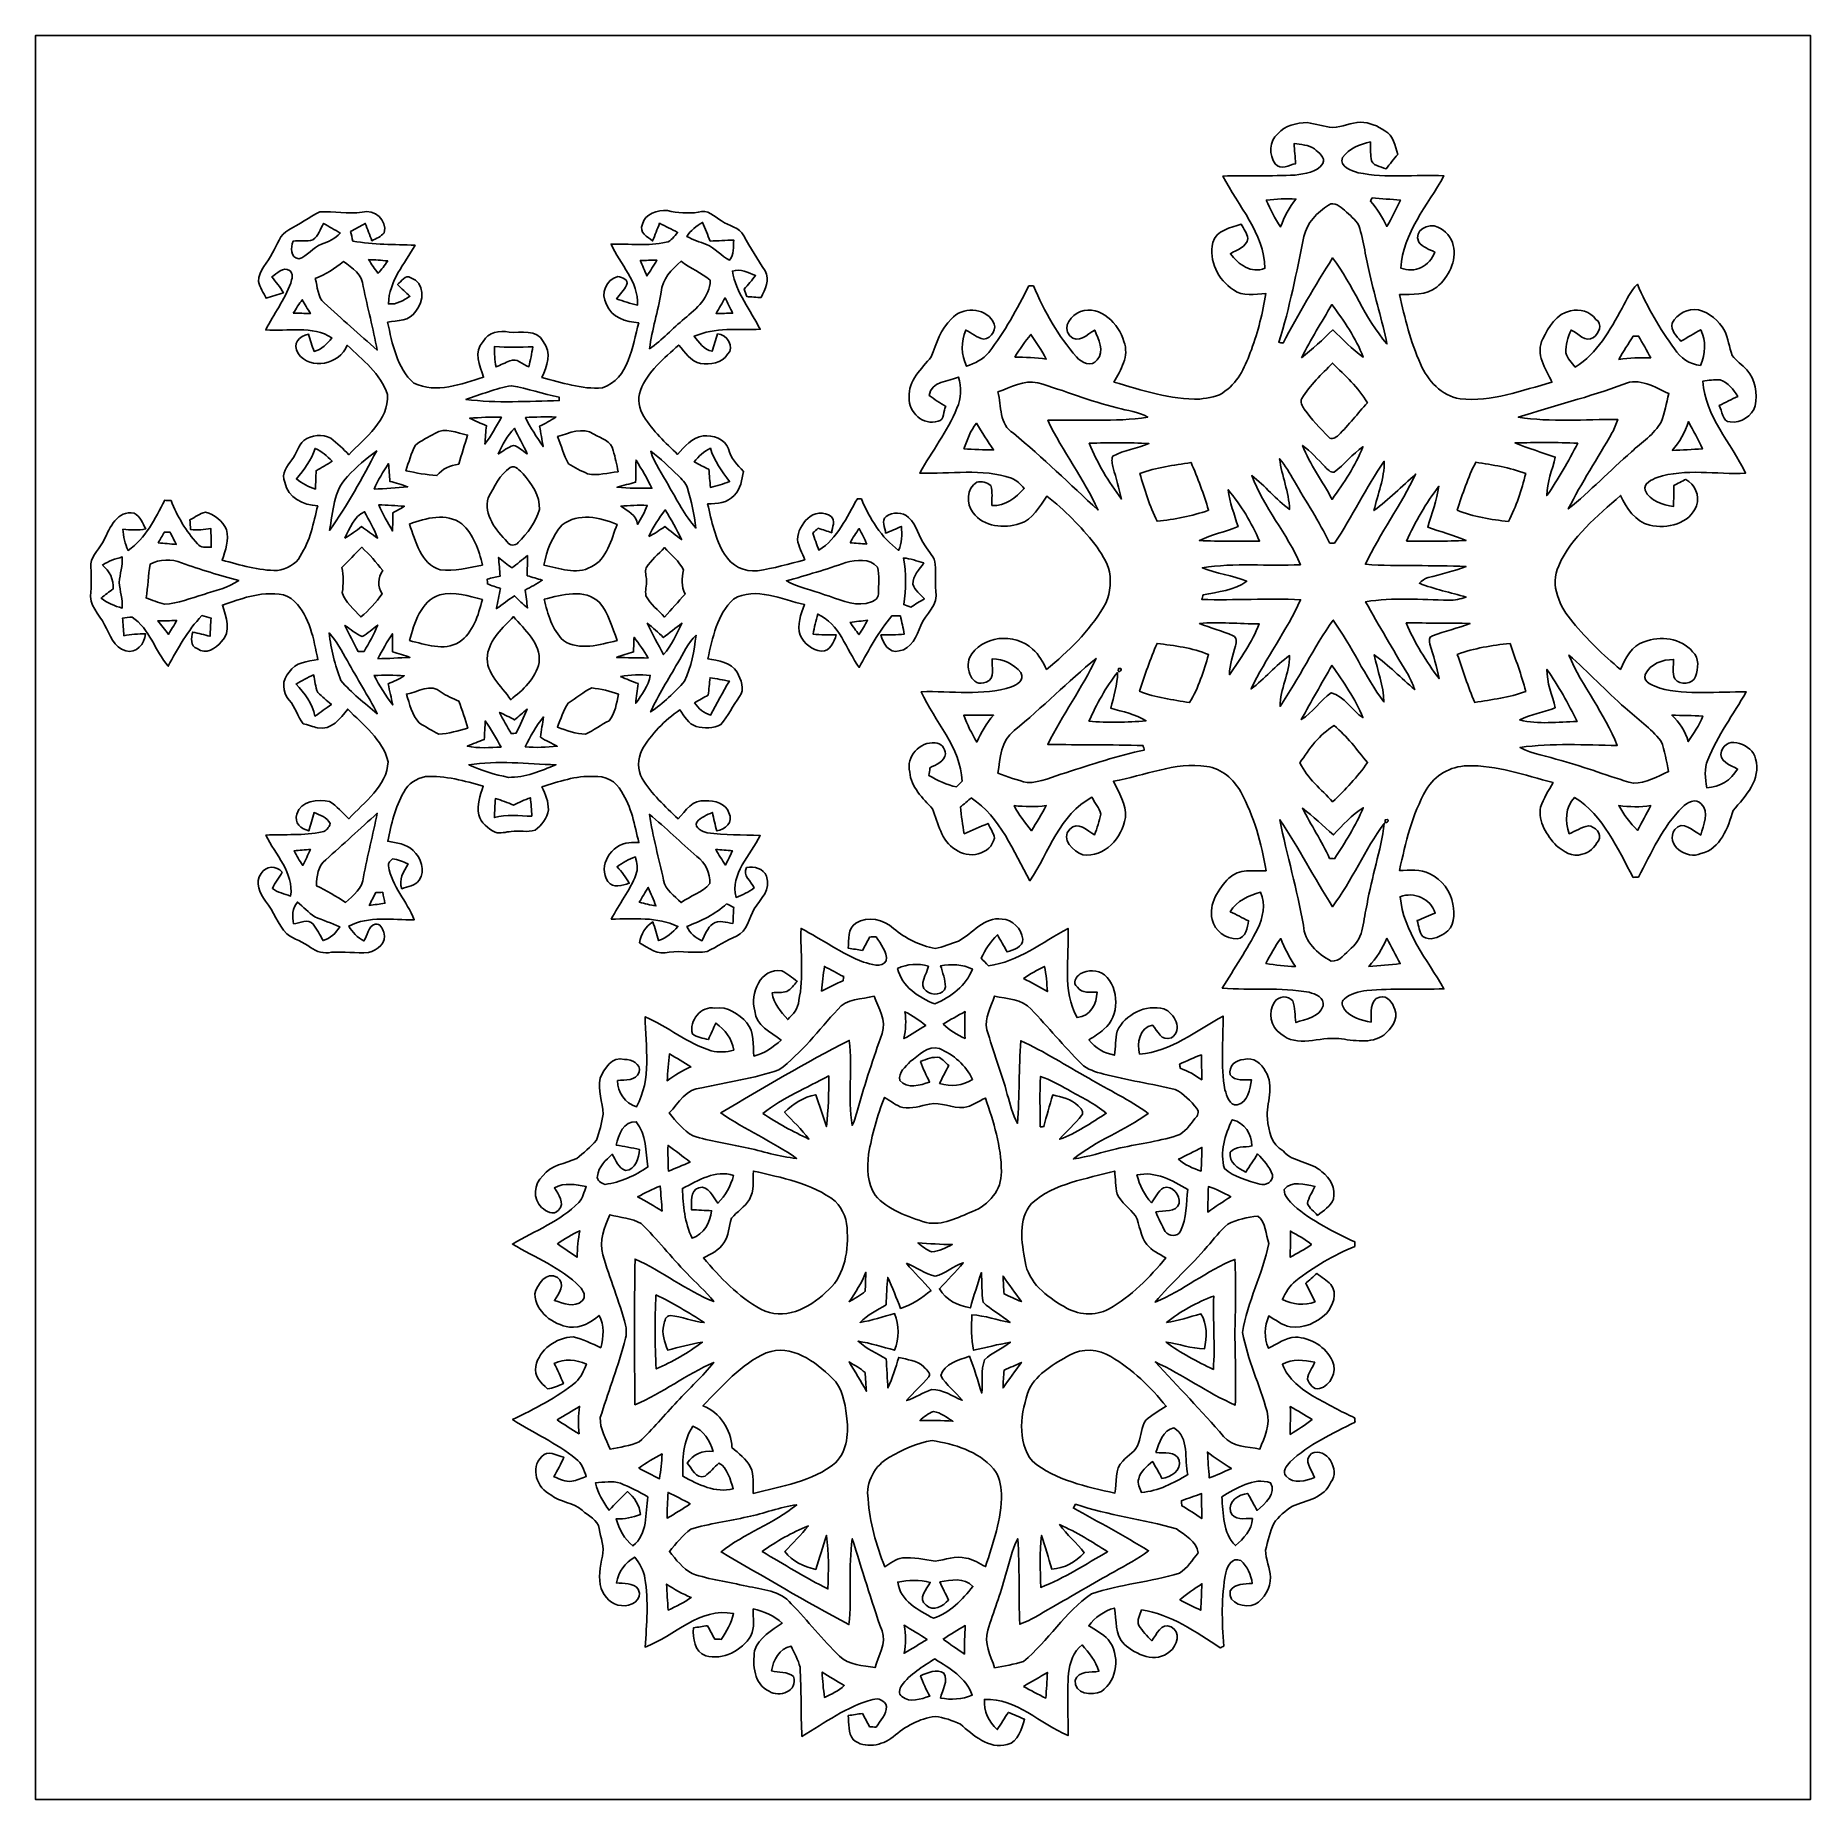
# Model space of a CAD drawing. Header units: centimetres. Extents: x -16.8 to 16.8, y -16.7 to 16.7.
import ezdxf

# ---------------------------------------------------------------- set-up
doc = ezdxf.new("R2010")
doc.units = ezdxf.units.CM
doc.header["$MEASUREMENT"] = 0
doc.layers.add('Layer 1', color=7, linetype='Continuous')

msp = doc.modelspace()

# ---------------------------------------------------------------- linework, layer by layer
at = {"layer": 'Layer 1', "color": 7}
for points, knots in [([(-16.77458, 16.66875), (-16.77458, 16.66875), (16.77458, 16.66875), (16.77458, 16.66875), (16.77458, 16.66875), (16.77458, 16.66875), (16.77458, -16.66875), (16.77458, -16.66875), (16.77458, -16.66875), (16.77458, -16.66875), (-16.77458, -16.66875), (-16.77458, -16.66875), (-16.77458, -16.66875), (-16.77458, -16.66875), (-16.77458, 16.66875), (-16.77458, 16.66875), (-16.77458, 16.66875), (-16.77458, 16.66875), (-16.77458, 16.66875), (-16.77458, 16.66875)], [0, 0, 0, 0, 0.16666667, 0.16666667, 0.16666667, 0.16666667, 0.33333333, 0.33333333, 0.33333333, 0.33333333, 0.5, 0.5, 0.5, 0.5, 0.66666667, 0.66666667, 0.66666667, 0.66666667, 1, 1, 1, 1]), ([(7.25911, 15.02163), (7.0612, 15.01775), (6.83966, 14.97295), (6.70913, 14.80996), (6.70913, 14.80996), (6.53591, 14.67591), (6.53768, 14.4078), (6.65762, 14.24164), (6.65762, 14.24164), (6.75993, 14.11781), (6.92009, 14.22259), (7.04356, 14.24622), (7.04356, 14.24622), (7.03298, 14.37322), (7.02239, 14.49987), (7.01393, 14.62687), (7.01393, 14.62687), (7.14269, 14.60324), (7.28909, 14.60853), (7.39846, 14.52492), (7.39846, 14.52492), (7.47607, 14.45366), (7.61577, 14.37181), (7.55509, 14.24728), (7.55509, 14.24728), (7.44573, 14.07513), (7.21466, 14.05714), (7.03368, 14.03032), (7.03368, 14.03032), (6.57895, 14.00739), (6.12281, 14.02786), (5.66808, 14.01304), (5.66808, 14.01304), (5.95524, 13.44648), (6.44631, 12.93848), (6.46395, 12.26926), (6.46395, 12.26926), (6.20536, 12.16131), (5.96089, 12.34158), (5.81131, 12.54513), (5.81131, 12.54513), (5.92914, 12.62521), (6.12105, 12.66578), (6.14116, 12.83264), (6.14116, 12.83264), (6.13163, 12.93283), (6.05896, 13.01468), (6.01486, 13.10217), (6.01486, 13.10217), (5.81907, 13.0369), (5.53791, 12.98998), (5.4804, 12.75468), (5.4804, 12.75468), (5.3915, 12.41354), (5.57918, 12.04983), (5.86634, 11.86392), (5.86634, 11.86392), (6.04273, 11.72669), (6.27662, 11.78066), (6.48194, 11.79124), (6.48194, 11.79124), (6.4202, 11.43106), (6.33448, 11.07334), (6.20607, 10.73044), (6.20607, 10.73044), (6.09917, 10.44116), (5.97676, 10.13248), (5.71112, 9.9508), (5.71112, 9.9508), (5.58094, 9.83333), (5.39821, 9.82204), (5.23416, 9.79876), (5.23416, 9.79876), (4.67466, 9.78217), (4.13738, 9.96597), (3.60715, 10.11978), (3.60715, 10.11978), (3.73944, 10.34803), (3.90419, 10.60803), (3.79589, 10.88531), (3.79589, 10.88531), (3.70699, 11.21551), (3.35421, 11.58487), (2.97886, 11.45081), (2.97886, 11.45081), (2.80846, 11.38661), (2.6222, 11.16753), (2.77636, 10.99502), (2.77636, 10.99502), (2.92594, 10.83451), (3.11009, 11.02007), (3.24661, 11.10121), (3.24661, 11.10121), (3.31787, 10.92447), (3.43782, 10.70822), (3.29177, 10.53677), (3.29177, 10.53677), (3.19476, 10.39283), (2.98838, 10.48209), (2.90407, 10.59356), (2.90407, 10.59356), (2.55446, 10.98691), (2.29588, 11.45575), (2.08668, 11.93659), (2.08668, 11.93659), (2.06551, 11.93659), (2.02318, 11.93694), (2.00166, 11.93694), (2.00166, 11.93694), (1.77553, 11.50267), (1.54623, 11.06629), (1.24319, 10.67964), (1.24319, 10.67964), (1.13594, 10.54806), (0.97931, 10.46939), (0.82091, 10.41753), (0.82091, 10.41753), (0.72073, 10.63413), (0.71437, 10.88249), (0.80751, 11.10262), (0.80751, 11.10262), (0.91757, 11.04053), (1.02164, 10.95728), (1.14829, 10.93117), (1.14829, 10.93117), (1.29611, 10.94281), (1.41817, 11.13861), (1.32045, 11.26702), (1.32045, 11.26702), (1.15993, 11.5383), (0.73836, 11.54501), (0.5394, 11.31394), (0.5394, 11.31394), (0.32879, 11.12626), (0.25929, 10.84651), (0.15452, 10.5978), (0.15452, 10.5978), (-0.02117, 10.36673), (-0.28575, 10.14977), (-0.25964, 9.82839), (-0.25964, 9.82839), (-0.27905, 9.54193), (0.00529, 9.29322), (0.2854, 9.37824), (0.2854, 9.37824), (0.41487, 9.39976), (0.37994, 9.58074), (0.43109, 9.66011), (0.43109, 9.66011), (0.32491, 9.7282), (0.21378, 9.78994), (0.11501, 9.8679), (0.11501, 9.8679), (0.15205, 10.12613), (0.48401, 10.13672), (0.67204, 10.21327), (0.67204, 10.21327), (0.73413, 10.02101), (0.72037, 9.8104), (0.64241, 9.62484), (0.64241, 9.62484), (0.46108, 9.1881), (0.16827, 8.81062), (-0.06174, 8.39999), (-0.06174, 8.39999), (0.51541, 8.37389), (1.11513, 8.49701), (1.67393, 8.30227), (1.67393, 8.30227), (1.77377, 8.2677), (1.84115, 8.18127), (1.91276, 8.1086), (1.91276, 8.1086), (1.75683, 7.93432), (1.55187, 7.7657), (1.30387, 7.78863), (1.30387, 7.78863), (1.29752, 7.9121), (1.32009, 8.04333), (1.27988, 8.16187), (1.27988, 8.16187), (1.21567, 8.23031), (1.1049, 8.2423), (1.01847, 8.2296), (1.01847, 8.2296), (0.82621, 8.11107), (0.80962, 7.81614), (0.9465, 7.64928), (0.9465, 7.64928), (1.14547, 7.38223), (1.53388, 7.34307), (1.83127, 7.44361), (1.83127, 7.44361), (2.0761, 7.52228), (2.20345, 7.76746), (2.34174, 7.96431), (2.34174, 7.96431), (2.68041, 7.70255), (2.97956, 7.3914), (3.24732, 7.05802), (3.24732, 7.05802), (3.36021, 6.89504), (3.47909, 6.72641), (3.52531, 6.53027), (3.52531, 6.53027), (3.55953, 6.30555), (3.53554, 6.06178), (3.41277, 5.86564), (3.41277, 5.86564), (3.13796, 5.40597), (2.74673, 5.02638), (2.33609, 4.68771), (2.33609, 4.68771), (2.26166, 4.82353), (2.19639, 4.9717), (2.07151, 5.07048), (2.07151, 5.07048), (1.74166, 5.39362), (1.09608, 5.33259), (0.8763, 4.91031), (0.8763, 4.91031), (0.80574, 4.70958), (0.91264, 4.33176), (1.19486, 4.44923), (1.19486, 4.44923), (1.37901, 4.51132), (1.28552, 4.74345), (1.3081, 4.89126), (1.3081, 4.89126), (1.51836, 4.88421), (1.71591, 4.7946), (1.8482, 4.6288), (1.8482, 4.6288), (1.92264, 4.47851), (1.77941, 4.40161), (1.67322, 4.35963), (1.67322, 4.35963), (1.12183, 4.17936), (0.53587, 4.2859), (-0.03246, 4.26649), (-0.03246, 4.26649), (0.21519, 3.70205), (0.71473, 3.22192), (0.73872, 2.57457), (0.73872, 2.57457), (0.70379, 2.54), (0.66922, 2.50543), (0.63535, 2.47015), (0.63535, 2.47015), (0.44662, 2.50261), (0.27728, 2.59186), (0.11254, 2.68358), (0.11254, 2.68358), (0.11889, 2.73191), (0.12524, 2.77954), (0.13194, 2.82716), (0.13194, 2.82716), (0.24448, 2.89172), (0.41169, 2.94076), (0.42404, 3.09386), (0.42404, 3.09386), (0.41875, 3.19511), (0.33867, 3.30165), (0.23001, 3.29988), (0.23001, 3.29988), (-0.05927, 3.33234), (-0.32738, 3.03671), (-0.24836, 2.74955), (-0.24836, 2.74955), (-0.2353, 2.45569), (0.00423, 2.25848), (0.17851, 2.05105), (0.17851, 2.05105), (0.29669, 1.784), (0.33232, 1.44886), (0.61701, 1.28729), (0.61701, 1.28729), (0.8442, 1.09255), (1.28834, 1.19027), (1.35008, 1.50213), (1.35008, 1.50213), (1.33773, 1.60267), (1.26577, 1.68557), (1.22943, 1.77659), (1.22943, 1.77659), (1.07668, 1.71838), (0.93239, 1.64112), (0.7807, 1.5815), (0.7807, 1.5815), (0.74577, 1.74907), (0.72849, 1.92017), (0.70767, 2.08915), (0.70767, 2.08915), (0.75918, 2.13184), (0.86184, 2.21721), (0.91299, 2.25989), (0.91299, 2.25989), (1.46438, 1.89548), (1.7078, 1.24636), (2.02177, 0.69427), (2.02177, 0.69427), (2.38443, 1.23649), (2.57986, 1.94769), (3.19264, 2.27295), (3.19264, 2.27295), (3.24767, 2.16782), (3.33022, 2.07186), (3.35986, 1.95439), (3.35986, 1.95439), (3.33481, 1.82104), (3.28718, 1.69192), (3.24379, 1.56281), (3.24379, 1.56281), (3.1055, 1.6383), (2.92347, 1.83268), (2.77636, 1.66864), (2.77636, 1.66864), (2.59539, 1.49013), (2.84198, 1.24037), (3.01978, 1.18463), (3.01978, 1.18463), (3.42935, 1.12959), (3.77261, 1.50848), (3.82482, 1.88842), (3.82482, 1.88842), (3.84598, 2.14171), (3.70276, 2.35656), (3.59904, 2.57351), (3.59904, 2.57351), (4.185, 2.67899), (4.75686, 2.94534), (5.36434, 2.85397), (5.36434, 2.85397), (5.64339, 2.81728), (5.87234, 2.61197), (6.00604, 2.37314), (6.00604, 2.37314), (6.25757, 1.91241), (6.39904, 1.39841), (6.48511, 0.883), (6.48511, 0.883), (6.24664, 0.87877), (5.96971, 0.92498), (5.77956, 0.74612), (5.77956, 0.74612), (5.58976, 0.5394), (5.39221, 0.26035), (5.46629, -0.0381), (5.46629, -0.0381), (5.50192, -0.25541), (5.73052, -0.40181), (5.94042, -0.4004), (5.94042, -0.4004), (6.10588, -0.38876), (6.13339, -0.18733), (6.15315, -0.06279), (6.15315, -0.06279), (6.03744, -0.00494), (5.92102, 0.05115), (5.80637, 0.11007), (5.80637, 0.11007), (5.92914, 0.31609), (6.1595, 0.41416), (6.38034, 0.47872), (6.38034, 0.47872), (6.48617, 0.25365), (6.42444, -0.00318), (6.32143, -0.21802), (6.32143, -0.21802), (6.12352, -0.60396), (5.88539, -0.96696), (5.65467, -1.33385), (5.65467, -1.33385), (6.20113, -1.38007), (6.75675, -1.31163), (7.29791, -1.41393), (7.29791, -1.41393), (7.41821, -1.44286), (7.5946, -1.51659), (7.56356, -1.67076), (7.56356, -1.67076), (7.49371, -1.88524), (7.22736, -1.91594), (7.04779, -1.98579), (7.04779, -1.98579), (7.02874, -1.84961), (7.03016, -1.7078), (6.99241, -1.57586), (6.99241, -1.57586), (6.90139, -1.46756), (6.72077, -1.48131), (6.64281, -1.59703), (6.64281, -1.59703), (6.5218, -1.78611), (6.56061, -2.07574), (6.76416, -2.19604), (6.76416, -2.19604), (7.07249, -2.47156), (7.49265, -2.24861), (7.85671, -2.28847), (7.85671, -2.28847), (8.13999, -2.31987), (8.46243, -2.39783), (8.7122, -2.22109), (8.7122, -2.22109), (8.84696, -2.10961), (8.99125, -1.92546), (8.91787, -1.74061), (8.91787, -1.74061), (8.88012, -1.61996), (8.78064, -1.4605), (8.63177, -1.50354), (8.63177, -1.50354), (8.42751, -1.56104), (8.48536, -1.81187), (8.46914, -1.97697), (8.46914, -1.97697), (8.28463, -1.94627), (8.08426, -1.89195), (7.96466, -1.73637), (7.96466, -1.73637), (7.92974, -1.68028), (7.89199, -1.58679), (7.96114, -1.54129), (7.96114, -1.54129), (8.07826, -1.43722), (8.23912, -1.39982), (8.39047, -1.37689), (8.39047, -1.37689), (8.87483, -1.34161), (9.36096, -1.36137), (9.84638, -1.34902), (9.84638, -1.34902), (9.52923, -0.79304), (9.08121, -0.26952), (9.01876, 0.39088), (9.01876, 0.39088), (9.28335, 0.49601), (9.59062, 0.35595), (9.68269, 0.08467), (9.68269, 0.08467), (9.56769, 0.03739), (9.45303, -0.01058), (9.33909, -0.05927), (9.33909, -0.05927), (9.37225, -0.15734), (9.37754, -0.27728), (9.44774, -0.36054), (9.44774, -0.36054), (9.57368, -0.4505), (9.74619, -0.37536), (9.85943, -0.29951), (9.85943, -0.29951), (10.04429, -0.19121), (10.05699, 0.06279), (10.01748, 0.24906), (10.01748, 0.24906), (9.9822, 0.50059), (9.79876, 0.71508), (9.57756, 0.82797), (9.57756, 0.82797), (9.40188, 0.92604), (9.19692, 0.88547), (9.00571, 0.89076), (9.00571, 0.89076), (9.12283, 1.41252), (9.24172, 1.94628), (9.51195, 2.41406), (9.51195, 2.41406), (9.66858, 2.69064), (9.97162, 2.85503), (10.28453, 2.86844), (10.28453, 2.86844), (10.84333, 2.88184), (11.37567, 2.6864), (11.91048, 2.54988), (11.91048, 2.54988), (11.82511, 2.39924), (11.72845, 2.25178), (11.67342, 2.08633), (11.67342, 2.08633), (11.62191, 1.80834), (11.79124, 1.54764), (11.97504, 1.35678), (11.97504, 1.35678), (12.10733, 1.24742), (12.27455, 1.13453), (12.45588, 1.19556), (12.45588, 1.19556), (12.59911, 1.21214), (12.69471, 1.33914), (12.76667, 1.45133), (12.76667, 1.45133), (12.84464, 1.5808), (12.7, 1.72085), (12.57582, 1.73426), (12.57582, 1.73426), (12.44671, 1.70674), (12.33558, 1.62948), (12.21352, 1.58256), (12.21352, 1.58256), (12.1352, 1.81328), (12.13485, 2.08739), (12.31618, 2.27048), (12.31618, 2.27048), (12.86475, 1.92546), (13.12016, 1.30351), (13.42461, 0.75883), (13.42461, 0.75883), (13.44895, 0.75953), (13.49834, 0.76094), (13.52268, 0.76165), (13.52268, 0.76165), (13.76645, 1.22132), (13.97882, 1.7145), (14.35312, 2.08633), (14.35312, 2.08633), (14.43426, 2.17629), (14.61311, 2.26624), (14.70589, 2.1463), (14.70589, 2.1463), (14.87276, 1.99002), (14.74682, 1.74343), (14.70025, 1.55822), (14.70025, 1.55822), (14.55843, 1.63971), (14.3577, 1.84538), (14.20989, 1.66476), (14.20989, 1.66476), (14.01127, 1.37724), (14.43919, 1.08303), (14.70342, 1.20826), (14.70342, 1.20826), (15.0749, 1.29505), (15.21566, 1.69968), (15.31408, 2.02424), (15.31408, 2.02424), (15.54903, 2.29553), (15.84713, 2.60209), (15.73601, 3.00143), (15.73601, 3.00143), (15.68909, 3.26778), (15.19273, 3.45828), (15.09183, 3.14572), (15.09183, 3.14572), (15.02974, 2.9524), (15.26681, 2.87831), (15.39487, 2.80599), (15.39487, 2.80599), (15.27634, 2.5968), (15.05691, 2.45639), (14.81243, 2.45251), (14.81243, 2.45251), (14.78774, 2.62678), (14.75775, 2.81446), (14.83572, 2.97991), (14.83572, 2.97991), (15.01634, 3.43923), (15.31549, 3.83716), (15.55891, 4.26297), (15.55891, 4.26297), (15.01422, 4.27143), (14.45719, 4.197), (13.92379, 4.33141), (13.92379, 4.33141), (13.82501, 4.38362), (13.59041, 4.43653), (13.65144, 4.58964), (13.65144, 4.58964), (13.73928, 4.79672), (13.97847, 4.87504), (14.18766, 4.8768), (14.18766, 4.8768), (14.18837, 4.75544), (14.15309, 4.6228), (14.21024, 4.50885), (14.21024, 4.50885), (14.30443, 4.38538), (14.54679, 4.40231), (14.60182, 4.55612), (14.60182, 4.55612), (14.65157, 4.70076), (14.67802, 4.90926), (14.54714, 5.02285), (14.54714, 5.02285), (14.32701, 5.27791), (13.93472, 5.33647), (13.63239, 5.20806), (13.63239, 5.20806), (13.38827, 5.14597), (13.27997, 4.8962), (13.18295, 4.68877), (13.18295, 4.68877), (12.85663, 4.95794), (12.5536, 5.25604), (12.28196, 5.57989), (12.28196, 5.57989), (12.04101, 5.86705), (11.83605, 6.27803), (12.01632, 6.64845), (12.01632, 6.64845), (12.25515, 7.20125), (12.74762, 7.58366), (13.18331, 7.9756), (13.18331, 7.9756), (13.29937, 7.73677), (13.46059, 7.48206), (13.73505, 7.41504), (13.73505, 7.41504), (14.06137, 7.34166), (14.49211, 7.43444), (14.61982, 7.78298), (14.61982, 7.78298), (14.69037, 7.97631), (14.58666, 8.17986), (14.41697, 8.2804), (14.41697, 8.2804), (14.36052, 8.25147), (14.24799, 8.19397), (14.19154, 8.16504), (14.19154, 8.16504), (14.18907, 8.03346), (14.18978, 7.90081), (14.18519, 7.76887), (14.18519, 7.76887), (13.97917, 7.79851), (13.74175, 7.86871), (13.64932, 8.07473), (13.64932, 8.07473), (13.60699, 8.20808), (13.77915, 8.2737), (13.87546, 8.31744), (13.87546, 8.31744), (14.41415, 8.49418), (14.99341, 8.36718), (15.54903, 8.39752), (15.54903, 8.39752), (15.26822, 8.9722), (14.79127, 9.46926), (14.73694, 10.1346), (14.73694, 10.1346), (14.84701, 10.15118), (14.9546, 10.16776), (15.0682, 10.16282), (15.0682, 10.16282), (15.21425, 10.10814), (15.32114, 9.98114), (15.39804, 9.8492), (15.39804, 9.8492), (15.28022, 9.79241), (15.16274, 9.7349), (15.04738, 9.67352), (15.04738, 9.67352), (15.10594, 9.58674), (15.10665, 9.36166), (15.25764, 9.36449), (15.25764, 9.36449), (15.46507, 9.33309), (15.6651, 9.4809), (15.73142, 9.67034), (15.73142, 9.67034), (15.77728, 9.90388), (15.73107, 10.1667), (15.56985, 10.34803), (15.56985, 10.34803), (15.48694, 10.44998), (15.36982, 10.51842), (15.29221, 10.62426), (15.29221, 10.62426), (15.23612, 10.77771), (15.22201, 10.94564), (15.14651, 11.09239), (15.14651, 11.09239), (15.04632, 11.28219), (14.86359, 11.42718), (14.65721, 11.48292), (14.65721, 11.48292), (14.44907, 11.51961), (14.25963, 11.40778), (14.15697, 11.23315), (14.15697, 11.23315), (14.13263, 11.08675), (14.23882, 10.98656), (14.32419, 10.8906), (14.32419, 10.8906), (14.44907, 10.96222), (14.57396, 11.03559), (14.69919, 11.10827), (14.69919, 11.10827), (14.8022, 10.89484), (14.79232, 10.64754), (14.69319, 10.43481), (14.69319, 10.43481), (14.48435, 10.45386), (14.31925, 10.58122), (14.20177, 10.74526), (14.20177, 10.74526), (13.92696, 11.12661), (13.68778, 11.53583), (13.50222, 11.96799), (13.50222, 11.96799), (13.37522, 11.83922), (13.29584, 11.67589), (13.21329, 11.51714), (13.21329, 11.51714), (12.98646, 11.0998), (12.74057, 10.66341), (12.32888, 10.40201), (12.32888, 10.40201), (12.2615, 10.48491), (12.17154, 10.56217), (12.15284, 10.67259), (12.15284, 10.67259), (12.14261, 10.82111), (12.19059, 10.96645), (12.25056, 11.10015), (12.25056, 11.10015), (12.37862, 11.049), (12.52467, 10.84862), (12.67142, 10.96433), (12.67142, 10.96433), (12.77479, 11.0363), (12.85522, 11.21516), (12.71623, 11.30441), (12.71623, 11.30441), (12.61216, 11.45258), (12.41143, 11.51008), (12.23998, 11.46281), (12.23998, 11.46281), (11.97504, 11.42012), (11.82335, 11.15554), (11.71469, 10.93646), (11.71469, 10.93646), (11.56935, 10.6493), (11.76584, 10.3699), (11.8872, 10.11696), (11.8872, 10.11696), (11.32099, 9.96456), (10.74808, 9.73772), (10.15083, 9.80299), (10.15083, 9.80299), (9.79805, 9.8612), (9.54158, 10.14765), (9.40364, 10.46057), (9.40364, 10.46057), (9.21561, 10.87896), (9.1059, 11.32734), (9.00853, 11.77396), (9.00853, 11.77396), (9.24772, 11.78207), (9.5123, 11.74785), (9.71021, 11.91542), (9.71021, 11.91542), (9.93493, 12.1031), (10.09544, 12.40402), (10.01995, 12.70282), (10.01995, 12.70282), (9.99419, 12.8591), (9.86719, 12.97975), (9.73067, 13.04713), (9.73067, 13.04713), (9.5571, 13.13251), (9.26394, 12.9921), (9.37048, 12.7635), (9.37048, 12.7635), (9.44245, 12.66402), (9.56874, 12.63121), (9.67246, 12.57653), (9.67246, 12.57653), (9.58427, 12.31477), (9.29111, 12.16554), (9.03146, 12.27349), (9.03146, 12.27349), (9.06992, 12.93989), (9.53805, 13.45636), (9.84532, 14.01657), (9.84532, 14.01657), (9.30592, 14.04408), (8.75453, 13.96577), (8.22396, 14.07619), (8.22396, 14.07619), (8.1026, 14.11252), (7.86165, 14.18837), (7.93115, 14.36335), (7.93115, 14.36335), (8.04757, 14.53268), (8.26029, 14.61629), (8.45502, 14.65721), (8.45502, 14.65721), (8.46067, 14.55314), (8.45714, 14.44837), (8.46949, 14.34465), (8.46949, 14.34465), (8.47725, 14.20248), (8.65046, 14.19613), (8.75136, 14.14674), (8.75136, 14.14674), (8.82438, 14.23917), (8.89811, 14.33089), (8.97255, 14.42261), (8.97255, 14.42261), (8.91893, 14.57925), (8.90164, 14.78492), (8.72843, 14.86464), (8.72843, 14.86464), (8.59614, 14.96413), (8.43456, 15.02163), (8.26982, 15.03257), (8.26982, 15.03257), (8.09061, 15.02234), (7.92374, 14.9352), (7.74418, 14.92885), (7.74418, 14.92885), (7.57978, 14.9419), (7.42209, 15.00293), (7.25911, 15.02163), (7.25911, 15.02163), (7.25911, 15.02163), (7.25911, 15.02163), (7.25911, 15.02163)], [0, 0, 0, 0, 0.00485437, 0.00485437, 0.00485437, 0.00485437, 0.00970874, 0.00970874, 0.00970874, 0.00970874, 0.01456311, 0.01456311, 0.01456311, 0.01456311, 0.01941748, 0.01941748, 0.01941748, 0.01941748, 0.02427184, 0.02427184, 0.02427184, 0.02427184, 0.02912621, 0.02912621, 0.02912621, 0.02912621, 0.03398058, 0.03398058, 0.03398058, 0.03398058, 0.03883495, 0.03883495, 0.03883495, 0.03883495, 0.04368932, 0.04368932, 0.04368932, 0.04368932, 0.04854369, 0.04854369, 0.04854369, 0.04854369, 0.05339806, 0.05339806, 0.05339806, 0.05339806, 0.05825243, 0.05825243, 0.05825243, 0.05825243, 0.0631068, 0.0631068, 0.0631068, 0.0631068, 0.06796117, 0.06796117, 0.06796117, 0.06796117, 0.07281553, 0.07281553, 0.07281553, 0.07281553, 0.0776699, 0.0776699, 0.0776699, 0.0776699, 0.08252427, 0.08252427, 0.08252427, 0.08252427, 0.08737864, 0.08737864, 0.08737864, 0.08737864, 0.09223301, 0.09223301, 0.09223301, 0.09223301, 0.09708738, 0.09708738, 0.09708738, 0.09708738, 0.10194175, 0.10194175, 0.10194175, 0.10194175, 0.10679612, 0.10679612, 0.10679612, 0.10679612, 0.11165049, 0.11165049, 0.11165049, 0.11165049, 0.11650485, 0.11650485, 0.11650485, 0.11650485, 0.12135922, 0.12135922, 0.12135922, 0.12135922, 0.12621359, 0.12621359, 0.12621359, 0.12621359, 0.13106796, 0.13106796, 0.13106796, 0.13106796, 0.13592233, 0.13592233, 0.13592233, 0.13592233, 0.1407767, 0.1407767, 0.1407767, 0.1407767, 0.14563107, 0.14563107, 0.14563107, 0.14563107, 0.15048544, 0.15048544, 0.15048544, 0.15048544, 0.15533981, 0.15533981, 0.15533981, 0.15533981, 0.16019417, 0.16019417, 0.16019417, 0.16019417, 0.16504854, 0.16504854, 0.16504854, 0.16504854, 0.16990291, 0.16990291, 0.16990291, 0.16990291, 0.17475728, 0.17475728, 0.17475728, 0.17475728, 0.17961165, 0.17961165, 0.17961165, 0.17961165, 0.18446602, 0.18446602, 0.18446602, 0.18446602, 0.18932039, 0.18932039, 0.18932039, 0.18932039, 0.19417476, 0.19417476, 0.19417476, 0.19417476, 0.19902913, 0.19902913, 0.19902913, 0.19902913, 0.2038835, 0.2038835, 0.2038835, 0.2038835, 0.20873786, 0.20873786, 0.20873786, 0.20873786, 0.21359223, 0.21359223, 0.21359223, 0.21359223, 0.2184466, 0.2184466, 0.2184466, 0.2184466, 0.22330097, 0.22330097, 0.22330097, 0.22330097, 0.22815534, 0.22815534, 0.22815534, 0.22815534, 0.23300971, 0.23300971, 0.23300971, 0.23300971, 0.23786408, 0.23786408, 0.23786408, 0.23786408, 0.24271845, 0.24271845, 0.24271845, 0.24271845, 0.24757282, 0.24757282, 0.24757282, 0.24757282, 0.25242718, 0.25242718, 0.25242718, 0.25242718, 0.25728155, 0.25728155, 0.25728155, 0.25728155, 0.26213592, 0.26213592, 0.26213592, 0.26213592, 0.26699029, 0.26699029, 0.26699029, 0.26699029, 0.27184466, 0.27184466, 0.27184466, 0.27184466, 0.27669903, 0.27669903, 0.27669903, 0.27669903, 0.2815534, 0.2815534, 0.2815534, 0.2815534, 0.28640777, 0.28640777, 0.28640777, 0.28640777, 0.29126214, 0.29126214, 0.29126214, 0.29126214, 0.2961165, 0.2961165, 0.2961165, 0.2961165, 0.30097087, 0.30097087, 0.30097087, 0.30097087, 0.30582524, 0.30582524, 0.30582524, 0.30582524, 0.31067961, 0.31067961, 0.31067961, 0.31067961, 0.31553398, 0.31553398, 0.31553398, 0.31553398, 0.32038835, 0.32038835, 0.32038835, 0.32038835, 0.32524272, 0.32524272, 0.32524272, 0.32524272, 0.33009709, 0.33009709, 0.33009709, 0.33009709, 0.33495146, 0.33495146, 0.33495146, 0.33495146, 0.33980583, 0.33980583, 0.33980583, 0.33980583, 0.34466019, 0.34466019, 0.34466019, 0.34466019, 0.34951456, 0.34951456, 0.34951456, 0.34951456, 0.35436893, 0.35436893, 0.35436893, 0.35436893, 0.3592233, 0.3592233, 0.3592233, 0.3592233, 0.36407767, 0.36407767, 0.36407767, 0.36407767, 0.36893204, 0.36893204, 0.36893204, 0.36893204, 0.37378641, 0.37378641, 0.37378641, 0.37378641, 0.37864078, 0.37864078, 0.37864078, 0.37864078, 0.38349515, 0.38349515, 0.38349515, 0.38349515, 0.38834951, 0.38834951, 0.38834951, 0.38834951, 0.39320388, 0.39320388, 0.39320388, 0.39320388, 0.39805825, 0.39805825, 0.39805825, 0.39805825, 0.40291262, 0.40291262, 0.40291262, 0.40291262, 0.40776699, 0.40776699, 0.40776699, 0.40776699, 0.41262136, 0.41262136, 0.41262136, 0.41262136, 0.41747573, 0.41747573, 0.41747573, 0.41747573, 0.4223301, 0.4223301, 0.4223301, 0.4223301, 0.42718447, 0.42718447, 0.42718447, 0.42718447, 0.43203883, 0.43203883, 0.43203883, 0.43203883, 0.4368932, 0.4368932, 0.4368932, 0.4368932, 0.44174757, 0.44174757, 0.44174757, 0.44174757, 0.44660194, 0.44660194, 0.44660194, 0.44660194, 0.45145631, 0.45145631, 0.45145631, 0.45145631, 0.45631068, 0.45631068, 0.45631068, 0.45631068, 0.46116505, 0.46116505, 0.46116505, 0.46116505, 0.46601942, 0.46601942, 0.46601942, 0.46601942, 0.47087379, 0.47087379, 0.47087379, 0.47087379, 0.47572816, 0.47572816, 0.47572816, 0.47572816, 0.48058252, 0.48058252, 0.48058252, 0.48058252, 0.48543689, 0.48543689, 0.48543689, 0.48543689, 0.49029126, 0.49029126, 0.49029126, 0.49029126, 0.49514563, 0.49514563, 0.49514563, 0.49514563, 0.5, 0.5, 0.5, 0.5, 0.50485437, 0.50485437, 0.50485437, 0.50485437, 0.50970874, 0.50970874, 0.50970874, 0.50970874, 0.51456311, 0.51456311, 0.51456311, 0.51456311, 0.51941748, 0.51941748, 0.51941748, 0.51941748, 0.52427184, 0.52427184, 0.52427184, 0.52427184, 0.52912621, 0.52912621, 0.52912621, 0.52912621, 0.53398058, 0.53398058, 0.53398058, 0.53398058, 0.53883495, 0.53883495, 0.53883495, 0.53883495, 0.54368932, 0.54368932, 0.54368932, 0.54368932, 0.54854369, 0.54854369, 0.54854369, 0.54854369, 0.55339806, 0.55339806, 0.55339806, 0.55339806, 0.55825243, 0.55825243, 0.55825243, 0.55825243, 0.5631068, 0.5631068, 0.5631068, 0.5631068, 0.56796117, 0.56796117, 0.56796117, 0.56796117, 0.57281553, 0.57281553, 0.57281553, 0.57281553, 0.5776699, 0.5776699, 0.5776699, 0.5776699, 0.58252427, 0.58252427, 0.58252427, 0.58252427, 0.58737864, 0.58737864, 0.58737864, 0.58737864, 0.59223301, 0.59223301, 0.59223301, 0.59223301, 0.59708738, 0.59708738, 0.59708738, 0.59708738, 0.60194175, 0.60194175, 0.60194175, 0.60194175, 0.60679612, 0.60679612, 0.60679612, 0.60679612, 0.61165049, 0.61165049, 0.61165049, 0.61165049, 0.61650485, 0.61650485, 0.61650485, 0.61650485, 0.62135922, 0.62135922, 0.62135922, 0.62135922, 0.62621359, 0.62621359, 0.62621359, 0.62621359, 0.63106796, 0.63106796, 0.63106796, 0.63106796, 0.63592233, 0.63592233, 0.63592233, 0.63592233, 0.6407767, 0.6407767, 0.6407767, 0.6407767, 0.64563107, 0.64563107, 0.64563107, 0.64563107, 0.65048544, 0.65048544, 0.65048544, 0.65048544, 0.65533981, 0.65533981, 0.65533981, 0.65533981, 0.66019417, 0.66019417, 0.66019417, 0.66019417, 0.66504854, 0.66504854, 0.66504854, 0.66504854, 0.66990291, 0.66990291, 0.66990291, 0.66990291, 0.67475728, 0.67475728, 0.67475728, 0.67475728, 0.67961165, 0.67961165, 0.67961165, 0.67961165, 0.68446602, 0.68446602, 0.68446602, 0.68446602, 0.68932039, 0.68932039, 0.68932039, 0.68932039, 0.69417476, 0.69417476, 0.69417476, 0.69417476, 0.69902913, 0.69902913, 0.69902913, 0.69902913, 0.7038835, 0.7038835, 0.7038835, 0.7038835, 0.70873786, 0.70873786, 0.70873786, 0.70873786, 0.71359223, 0.71359223, 0.71359223, 0.71359223, 0.7184466, 0.7184466, 0.7184466, 0.7184466, 0.72330097, 0.72330097, 0.72330097, 0.72330097, 0.72815534, 0.72815534, 0.72815534, 0.72815534, 0.73300971, 0.73300971, 0.73300971, 0.73300971, 0.73786408, 0.73786408, 0.73786408, 0.73786408, 0.74271845, 0.74271845, 0.74271845, 0.74271845, 0.74757282, 0.74757282, 0.74757282, 0.74757282, 0.75242718, 0.75242718, 0.75242718, 0.75242718, 0.75728155, 0.75728155, 0.75728155, 0.75728155, 0.76213592, 0.76213592, 0.76213592, 0.76213592, 0.76699029, 0.76699029, 0.76699029, 0.76699029, 0.77184466, 0.77184466, 0.77184466, 0.77184466, 0.77669903, 0.77669903, 0.77669903, 0.77669903, 0.7815534, 0.7815534, 0.7815534, 0.7815534, 0.78640777, 0.78640777, 0.78640777, 0.78640777, 0.79126214, 0.79126214, 0.79126214, 0.79126214, 0.7961165, 0.7961165, 0.7961165, 0.7961165, 0.80097087, 0.80097087, 0.80097087, 0.80097087, 0.80582524, 0.80582524, 0.80582524, 0.80582524, 0.81067961, 0.81067961, 0.81067961, 0.81067961, 0.81553398, 0.81553398, 0.81553398, 0.81553398, 0.82038835, 0.82038835, 0.82038835, 0.82038835, 0.82524272, 0.82524272, 0.82524272, 0.82524272, 0.83009709, 0.83009709, 0.83009709, 0.83009709, 0.83495146, 0.83495146, 0.83495146, 0.83495146, 0.83980583, 0.83980583, 0.83980583, 0.83980583, 0.84466019, 0.84466019, 0.84466019, 0.84466019, 0.84951456, 0.84951456, 0.84951456, 0.84951456, 0.85436893, 0.85436893, 0.85436893, 0.85436893, 0.8592233, 0.8592233, 0.8592233, 0.8592233, 0.86407767, 0.86407767, 0.86407767, 0.86407767, 0.86893204, 0.86893204, 0.86893204, 0.86893204, 0.87378641, 0.87378641, 0.87378641, 0.87378641, 0.87864078, 0.87864078, 0.87864078, 0.87864078, 0.88349515, 0.88349515, 0.88349515, 0.88349515, 0.88834951, 0.88834951, 0.88834951, 0.88834951, 0.89320388, 0.89320388, 0.89320388, 0.89320388, 0.89805825, 0.89805825, 0.89805825, 0.89805825, 0.90291262, 0.90291262, 0.90291262, 0.90291262, 0.90776699, 0.90776699, 0.90776699, 0.90776699, 0.91262136, 0.91262136, 0.91262136, 0.91262136, 0.91747573, 0.91747573, 0.91747573, 0.91747573, 0.9223301, 0.9223301, 0.9223301, 0.9223301, 0.92718447, 0.92718447, 0.92718447, 0.92718447, 0.93203883, 0.93203883, 0.93203883, 0.93203883, 0.9368932, 0.9368932, 0.9368932, 0.9368932, 0.94174757, 0.94174757, 0.94174757, 0.94174757, 0.94660194, 0.94660194, 0.94660194, 0.94660194, 0.95145631, 0.95145631, 0.95145631, 0.95145631, 0.95631068, 0.95631068, 0.95631068, 0.95631068, 0.96116505, 0.96116505, 0.96116505, 0.96116505, 0.96601942, 0.96601942, 0.96601942, 0.96601942, 0.97087379, 0.97087379, 0.97087379, 0.97087379, 0.97572816, 0.97572816, 0.97572816, 0.97572816, 0.98058252, 0.98058252, 0.98058252, 0.98058252, 0.98543689, 0.98543689, 0.98543689, 0.98543689, 0.99029126, 0.99029126, 0.99029126, 0.99029126, 1, 1, 1, 1]), ([(6.48899, 13.55901), (6.67491, 13.57559), (6.86259, 13.59288), (7.04956, 13.57877), (7.04956, 13.57877), (6.91797, 13.42319), (6.82872, 13.24081), (6.75922, 13.05031), (6.75922, 13.05031), (6.6488, 13.20835), (6.56484, 13.38262), (6.48899, 13.55901)], [0, 0, 0, 0, 0.25, 0.25, 0.25, 0.25, 0.5, 0.5, 0.5, 0.5, 1, 1, 1, 1]), ([(7.66692, 13.46412), (7.77557, 13.54137), (7.88705, 13.43096), (7.96643, 13.36499), (7.96643, 13.36499), (8.05991, 13.27432), (8.17633, 13.19601), (8.23877, 13.07818), (8.23877, 13.07818), (8.33085, 12.77444), (8.36965, 12.45764), (8.44515, 12.14967), (8.44515, 12.14967), (8.54392, 11.71081), (8.6808, 11.28113), (8.76935, 10.8398), (8.76935, 10.8398), (8.34566, 11.32593), (8.12976, 11.95387), (7.74241, 12.46646), (7.74241, 12.46646), (7.41221, 11.94047), (7.09119, 11.40566), (6.80473, 10.85427), (6.80473, 10.85427), (6.78462, 10.85815), (6.74476, 10.86661), (6.72465, 10.87049), (6.72465, 10.87049), (6.93455, 11.52454), (7.05732, 12.20117), (7.2009, 12.87145), (7.2009, 12.87145), (7.25241, 13.12933), (7.45314, 13.32618), (7.66692, 13.46412)], [0, 0, 0, 0, 0.1, 0.1, 0.1, 0.1, 0.2, 0.2, 0.2, 0.2, 0.3, 0.3, 0.3, 0.3, 0.4, 0.4, 0.4, 0.4, 0.5, 0.5, 0.5, 0.5, 0.6, 0.6, 0.6, 0.6, 0.7, 0.7, 0.7, 0.7, 0.8, 0.8, 0.8, 0.8, 1, 1, 1, 1]), ([(8.48854, 13.59958), (8.66704, 13.58688), (8.84555, 13.57101), (9.02406, 13.5569), (9.02406, 13.5569), (8.94221, 13.38933), (8.86213, 13.22035), (8.76688, 13.05983), (8.76688, 13.05983), (8.68856, 13.23481), (8.58061, 13.39427), (8.45644, 13.53961), (8.45644, 13.53961), (8.46455, 13.55478), (8.48078, 13.58477), (8.48854, 13.59958)], [0, 0, 0, 0, 0.2, 0.2, 0.2, 0.2, 0.4, 0.4, 0.4, 0.4, 0.6, 0.6, 0.6, 0.6, 1, 1, 1, 1]), ([(-5.30437, 13.10252), (-5.37457, 12.9346), (-5.20665, 12.86863), (-5.10999, 12.78749), (-5.10999, 12.78749), (-5.06377, 12.89685), (-5.02285, 13.00833), (-4.97981, 13.1191), (-4.97981, 13.1191), (-4.86481, 13.06336), (-4.75086, 13.00551), (-4.63726, 12.94589), (-4.63726, 12.94589), (-4.69865, 12.87427), (-4.75615, 12.78326), (-4.85458, 12.76068), (-4.85458, 12.76068), (-5.19783, 12.68659), (-5.54955, 12.73457), (-5.89703, 12.72646), (-5.89703, 12.72646), (-5.72417, 12.34722), (-5.37281, 12.01702), (-5.39503, 11.57252), (-5.39503, 11.57252), (-5.52979, 11.60709), (-5.66279, 11.64308), (-5.79226, 11.69317), (-5.79226, 11.69317), (-5.73123, 11.77996), (-5.64903, 11.85298), (-5.60423, 11.95035), (-5.60423, 11.95035), (-5.55272, 12.05336), (-5.68572, 12.10275), (-5.76545, 12.11404), (-5.76545, 12.11404), (-5.98911, 12.06394), (-6.10164, 11.78631), (-5.9817, 11.58628), (-5.9817, 11.58628), (-5.88963, 11.33687), (-5.61269, 11.25044), (-5.37139, 11.24091), (-5.37139, 11.24091), (-5.49769, 10.795), (-5.55131, 10.1854), (-6.06072, 10.01219), (-6.06072, 10.01219), (-6.45301, 9.97303), (-6.82943, 10.11484), (-7.20408, 10.20586), (-7.20408, 10.20586), (-7.10248, 10.41541), (-7.00934, 10.68035), (-7.17903, 10.88284), (-7.17903, 10.88284), (-7.29933, 11.1379), (-7.60095, 11.03595), (-7.8232, 11.06452), (-7.8232, 11.06452), (-8.00135, 11.0931), (-8.22184, 11.06911), (-8.31074, 10.88531), (-8.31074, 10.88531), (-8.50089, 10.69481), (-8.37777, 10.42599), (-8.30686, 10.2108), (-8.30686, 10.2108), (-8.72913, 10.08592), (-9.1948, 9.89436), (-9.62131, 10.09897), (-9.62131, 10.09897), (-9.95433, 10.38719), (-10.02594, 10.84651), (-10.12119, 11.25114), (-10.12119, 11.25114), (-9.93246, 11.28324), (-9.70104, 11.26772), (-9.5885, 11.45681), (-9.5885, 11.45681), (-9.42481, 11.63426), (-9.41458, 12.00785), (-9.67916, 12.09181), (-9.67916, 12.09181), (-9.79029, 12.15037), (-9.86155, 12.02337), (-9.93175, 11.95987), (-9.93175, 11.95987), (-9.85449, 11.88544), (-9.77547, 11.81312), (-9.69645, 11.74044), (-9.69645, 11.74044), (-9.82063, 11.66354), (-9.94692, 11.57852), (-10.10285, 11.59686), (-10.10285, 11.59686), (-10.09509, 12.02866), (-9.79911, 12.35216), (-9.59944, 12.70635), (-9.59944, 12.70635), (-9.99173, 12.72081), (-10.38684, 12.71411), (-10.77489, 12.7829), (-10.77489, 12.7829), (-10.79041, 12.84393), (-10.80558, 12.90461), (-10.82005, 12.96529), (-10.82005, 12.96529), (-10.72762, 13.01715), (-10.63484, 13.06795), (-10.54135, 13.11769), (-10.54135, 13.11769), (-10.50043, 13.00797), (-10.46021, 12.89791), (-10.41647, 12.78925), (-10.41647, 12.78925), (-10.33392, 12.83088), (-10.24714, 12.87074), (-10.18258, 12.93918), (-10.18258, 12.93918), (-10.11873, 13.17766), (-10.37273, 13.39356), (-10.59921, 13.32759), (-10.59921, 13.32759), (-10.86767, 13.2902), (-11.13402, 13.35123), (-11.40213, 13.33429), (-11.40213, 13.33429), (-11.60498, 13.23657), (-11.78666, 13.10005), (-11.98739, 12.99774), (-11.98739, 12.99774), (-12.15743, 12.91131), (-12.20153, 12.71023), (-12.29289, 12.55959), (-12.29289, 12.55959), (-12.38532, 12.38109), (-12.55854, 12.23539), (-12.55783, 12.0202), (-12.55783, 12.0202), (-12.53243, 11.90625), (-12.4647, 11.80747), (-12.41637, 11.7027), (-12.41637, 11.7027), (-12.30665, 11.73551), (-12.19623, 11.76902), (-12.08758, 11.80677), (-12.08758, 11.80677), (-12.15355, 11.91189), (-12.22798, 12.01138), (-12.30912, 12.10557), (-12.30912, 12.10557), (-12.21211, 12.16801), (-12.09781, 12.30559), (-11.97434, 12.22763), (-11.97434, 12.22763), (-11.89284, 12.17718), (-11.92601, 12.06359), (-11.95141, 11.98915), (-11.95141, 11.98915), (-12.06641, 11.67447), (-12.26785, 11.40142), (-12.42236, 11.10615), (-12.42236, 11.10615), (-12.01491, 11.07228), (-11.5376, 11.19611), (-11.17283, 10.95269), (-11.17283, 10.95269), (-11.26137, 10.84333), (-11.36509, 10.73467), (-11.5062, 10.69728), (-11.5062, 10.69728), (-11.55136, 10.80276), (-11.57887, 10.91459), (-11.6145, 11.02325), (-11.6145, 11.02325), (-11.78842, 10.98832), (-11.92706, 10.84721), (-11.81241, 10.65989), (-11.81241, 10.65989), (-11.57605, 10.33145), (-11.02678, 10.4461), (-10.88284, 10.81581), (-10.88284, 10.81581), (-10.59568, 10.53818), (-10.24855, 10.27747), (-10.12049, 9.88342), (-10.12049, 9.88342), (-10.09227, 9.392), (-10.55017, 9.06851), (-10.8518, 8.74677), (-10.8518, 8.74677), (-10.96222, 8.85296), (-11.06593, 8.96867), (-11.19258, 9.05616), (-11.19258, 9.05616), (-11.3538, 9.14153), (-11.55383, 9.1186), (-11.70023, 9.017), (-11.70023, 9.017), (-11.81453, 8.92034), (-11.83534, 8.75947), (-11.92918, 8.64694), (-11.92918, 8.64694), (-12.02337, 8.52805), (-12.1352, 8.39223), (-12.06006, 8.22572), (-12.06006, 8.22572), (-12.01173, 7.93397), (-11.7094, 7.7911), (-11.43953, 7.78298), (-11.43953, 7.78298), (-11.52066, 7.45666), (-11.58311, 7.11553), (-11.77149, 6.82942), (-11.77149, 6.82942), (-11.85192, 6.67067), (-12.03043, 6.5853), (-12.20011, 6.56061), (-12.20011, 6.56061), (-12.55854, 6.55038), (-12.90426, 6.66609), (-13.24751, 6.75287), (-13.24751, 6.75287), (-13.18366, 6.93667), (-13.1131, 7.13528), (-13.16673, 7.33037), (-13.16673, 7.33037), (-13.24187, 7.48877), (-13.39039, 7.62212), (-13.56395, 7.65916), (-13.56395, 7.65916), (-13.67014, 7.63446), (-13.75904, 7.56497), (-13.85535, 7.51664), (-13.85535, 7.51664), (-13.85147, 7.4549), (-13.84794, 7.39316), (-13.84441, 7.33143), (-13.84441, 7.33143), (-13.71529, 7.31626), (-13.58618, 7.33143), (-13.45883, 7.34942), (-13.45883, 7.34942), (-13.45777, 7.23124), (-13.45636, 7.118), (-13.45248, 6.99805), (-13.45248, 6.99805), (-13.54173, 7.00087), (-13.65532, 6.97336), (-13.71318, 7.06367), (-13.71318, 7.06367), (-13.93049, 7.29968), (-14.09418, 7.58155), (-14.21342, 7.87859), (-14.21342, 7.87859), (-14.25328, 7.8807), (-14.29279, 7.88247), (-14.33266, 7.88423), (-14.33266, 7.88423), (-14.51363, 7.53639), (-14.69108, 7.16633), (-15.02445, 6.93737), (-15.02445, 6.93737), (-15.08548, 7.06261), (-15.11124, 7.2009), (-15.12288, 7.33884), (-15.12288, 7.33884), (-14.97859, 7.32437), (-14.83254, 7.31132), (-14.68931, 7.34236), (-14.68931, 7.34236), (-14.74929, 7.44855), (-14.79515, 7.57837), (-14.90839, 7.64011), (-14.90839, 7.64011), (-15.22906, 7.70431), (-15.36876, 7.36706), (-15.47848, 7.13705), (-15.47848, 7.13705), (-15.5508, 6.97971), (-15.70249, 6.85835), (-15.7293, 6.68232), (-15.7293, 6.68232), (-15.72119, 6.50628), (-15.71484, 6.32989), (-15.72683, 6.15386), (-15.72683, 6.15386), (-15.78116, 5.90338), (-15.5702, 5.73334), (-15.46895, 5.53226), (-15.46895, 5.53226), (-15.36735, 5.35164), (-15.29962, 5.09411), (-15.0689, 5.03978), (-15.0689, 5.03978), (-14.87241, 4.9844), (-14.70589, 5.17102), (-14.69531, 5.35905), (-14.69531, 5.35905), (-14.83289, 5.36399), (-14.96977, 5.34882), (-15.10489, 5.32518), (-15.10489, 5.32518), (-15.11194, 5.43525), (-15.12006, 5.55131), (-15.12782, 5.65891), (-15.12782, 5.65891), (-15.06855, 5.66737), (-15.00964, 5.67902), (-14.94966, 5.6769), (-14.94966, 5.6769), (-14.61276, 5.45324), (-14.51963, 5.04049), (-14.26669, 4.74874), (-14.26669, 4.74874), (-14.08501, 5.086), (-13.89698, 5.42396), (-13.63239, 5.70512), (-13.63239, 5.70512), (-13.57348, 5.69031), (-13.51492, 5.67514), (-13.456, 5.65997), (-13.456, 5.65997), (-13.46306, 5.54496), (-13.46976, 5.43101), (-13.47611, 5.3153), (-13.47611, 5.3153), (-13.58512, 5.34247), (-13.69378, 5.37104), (-13.80349, 5.39503), (-13.80349, 5.39503), (-13.83171, 5.28461), (-13.85253, 5.13256), (-13.72023, 5.08071), (-13.72023, 5.08071), (-13.56148, 4.9657), (-13.36075, 5.07824), (-13.25774, 5.2137), (-13.25774, 5.2137), (-13.06971, 5.40067), (-13.16849, 5.68537), (-13.24293, 5.90585), (-13.24293, 5.90585), (-13.00021, 5.98981), (-12.75539, 6.07201), (-12.50103, 6.11082), (-12.50103, 6.11082), (-12.29254, 6.11999), (-12.0329, 6.14645), (-11.87732, 5.97288), (-11.87732, 5.97288), (-11.58522, 5.68219), (-11.51855, 5.25851), (-11.436, 4.87292), (-11.436, 4.87292), (-11.62932, 4.84082), (-11.86498, 4.82812), (-11.97716, 4.63868), (-11.97716, 4.63868), (-12.12321, 4.4958), (-12.11474, 4.25238), (-11.97963, 4.10633), (-11.97963, 4.10633), (-11.86039, 3.97757), (-11.82582, 3.79624), (-11.71434, 3.66254), (-11.71434, 3.66254), (-11.64696, 3.64278), (-11.5122, 3.60362), (-11.44482, 3.58422), (-11.44482, 3.58422), (-11.17953, 3.5366), (-11.01408, 3.75603), (-10.87191, 3.93806), (-10.87191, 3.93806), (-10.58474, 3.63961), (-10.21292, 3.36691), (-10.10991, 2.94499), (-10.10991, 2.94499), (-10.13107, 2.47791), (-10.56146, 2.18017), (-10.85215, 1.86761), (-10.85215, 1.86761), (-10.96998, 1.97908), (-11.07687, 2.10644), (-11.21586, 2.19216), (-11.21586, 2.19216), (-11.42753, 2.24296), (-11.7729, 2.21051), (-11.83217, 1.95404), (-11.83217, 1.95404), (-11.89884, 1.78435), (-11.74433, 1.67428), (-11.60921, 1.63724), (-11.60921, 1.63724), (-11.5757, 1.75225), (-11.54324, 1.86796), (-11.50938, 1.98261), (-11.50938, 1.98261), (-11.39719, 1.93463), (-11.26208, 1.89548), (-11.20563, 1.77553), (-11.20563, 1.77553), (-11.22539, 1.70286), (-11.27654, 1.63371), (-11.35451, 1.6196), (-11.35451, 1.6196), (-11.7034, 1.54446), (-12.06429, 1.57445), (-12.41813, 1.55716), (-12.41813, 1.55716), (-12.24421, 1.18569), (-11.88649, 0.84279), (-11.95176, 0.40534), (-11.95176, 0.40534), (-12.06959, 0.44591), (-12.19729, 0.47272), (-12.29819, 0.55069), (-12.29819, 0.55069), (-12.25162, 0.66216), (-12.15672, 0.74542), (-12.11368, 0.85831), (-12.11368, 0.85831), (-12.21564, 0.98531), (-12.43083, 0.98037), (-12.5095, 0.8315), (-12.5095, 0.8315), (-12.63509, 0.66534), (-12.53314, 0.45508), (-12.4273, 0.30868), (-12.4273, 0.30868), (-12.27173, 0.11642), (-12.19412, -0.12594), (-12.02584, -0.30868), (-12.02584, -0.30868), (-11.88614, -0.41169), (-11.71434, -0.46038), (-11.57499, -0.56515), (-11.57499, -0.56515), (-11.46316, -0.65017), (-11.3217, -0.68827), (-11.18129, -0.65828), (-11.18129, -0.65828), (-10.94811, -0.64382), (-10.71527, -0.67839), (-10.48244, -0.66005), (-10.48244, -0.66005), (-10.31522, -0.61701), (-10.12119, -0.48119), (-10.1914, -0.27834), (-10.1914, -0.27834), (-10.2168, -0.21096), (-10.26266, -0.10125), (-10.35191, -0.12735), (-10.35191, -0.12735), (-10.49443, -0.15099), (-10.49338, -0.36019), (-10.56711, -0.44133), (-10.56711, -0.44133), (-10.68705, -0.37712), (-10.78618, -0.28187), (-10.85286, -0.16369), (-10.85286, -0.16369), (-10.47115, 0.0381), (-10.02912, -0.04974), (-9.61566, -0.04339), (-9.61566, -0.04339), (-9.75078, 0.30974), (-10.0457, 0.58984), (-10.10038, 0.97402), (-10.10038, 0.97402), (-10.11661, 1.03258), (-10.06687, 1.0728), (-10.02806, 1.10631), (-10.02806, 1.10631), (-9.92364, 1.09855), (-9.82804, 1.05198), (-9.73208, 1.01282), (-9.73208, 1.01282), (-9.81851, 0.86995), (-9.91764, 0.71543), (-9.8485, 0.54257), (-9.8485, 0.54257), (-9.74654, 0.59337), (-9.59097, 0.59443), (-9.52324, 0.7052), (-9.52324, 0.7052), (-9.39659, 0.87948), (-9.48831, 1.13242), (-9.63683, 1.264), (-9.63683, 1.264), (-9.75995, 1.39982), (-9.9501, 1.403), (-10.11626, 1.44216), (-10.11626, 1.44216), (-10.05029, 1.76107), (-9.97761, 2.08633), (-9.8111, 2.37031), (-9.8111, 2.37031), (-9.73314, 2.53118), (-9.57227, 2.63031), (-9.40082, 2.66277), (-9.40082, 2.66277), (-9.02794, 2.6864), (-8.66563, 2.58057), (-8.31074, 2.48179), (-8.31074, 2.48179), (-8.37142, 2.30787), (-8.43033, 2.12513), (-8.39682, 1.93781), (-8.39682, 1.93781), (-8.35625, 1.78717), (-8.22254, 1.67993), (-8.08919, 1.61184), (-8.08919, 1.61184), (-7.98971, 1.57833), (-7.88635, 1.61819), (-7.78581, 1.62631), (-7.78581, 1.62631), (-7.63552, 1.64782), (-7.47677, 1.60338), (-7.33108, 1.65276), (-7.33108, 1.65276), (-7.20901, 1.74413), (-7.09965, 1.87678), (-7.0806, 2.03271), (-7.0806, 2.03271), (-7.07496, 2.18899), (-7.14093, 2.3301), (-7.20196, 2.46839), (-7.20196, 2.46839), (-6.88658, 2.56928), (-6.56202, 2.68182), (-6.22547, 2.66594), (-6.22547, 2.66594), (-6.01486, 2.6864), (-5.79085, 2.57598), (-5.70054, 2.37949), (-5.70054, 2.37949), (-5.50545, 2.09374), (-5.45253, 1.74378), (-5.36928, 1.4157), (-5.36928, 1.4157), (-5.43207, 1.4157), (-5.49487, 1.41746), (-5.55731, 1.41288), (-5.55731, 1.41288), (-5.88892, 1.38536), (-6.15879, 0.97825), (-5.95418, 0.67804), (-5.95418, 0.67804), (-5.85717, 0.54187), (-5.68149, 0.60607), (-5.55308, 0.64841), (-5.55308, 0.64841), (-5.61516, 0.76235), (-5.69736, 0.86254), (-5.78309, 0.9592), (-5.78309, 0.9592), (-5.6769, 1.03717), (-5.56013, 1.09926), (-5.43631, 1.14512), (-5.43631, 1.14512), (-5.41126, 1.0347), (-5.37986, 0.91616), (-5.42678, 0.8068), (-5.42678, 0.8068), (-5.54249, 0.50835), (-5.74181, 0.25224), (-5.89104, -0.02928), (-5.89104, -0.02928), (-5.47053, -0.02893), (-5.02426, 0.01799), (-4.63338, -0.16898), (-4.63338, -0.16898), (-4.73251, -0.28434), (-4.84893, -0.38664), (-4.99639, -0.43603), (-4.99639, -0.43603), (-5.03273, -0.31679), (-5.06624, -0.19932), (-5.10787, -0.0829), (-5.10787, -0.0829), (-5.24792, -0.16898), (-5.33012, -0.31538), (-5.35869, -0.4766), (-5.35869, -0.4766), (-5.18936, -0.57679), (-5.01015, -0.71826), (-4.79707, -0.65511), (-4.79707, -0.65511), (-4.55824, -0.62159), (-4.31729, -0.68792), (-4.08023, -0.63959), (-4.08023, -0.63959), (-3.88691, -0.55739), (-3.72004, -0.4258), (-3.52249, -0.35101), (-3.52249, -0.35101), (-3.31505, -0.26), (-3.28754, -0.00988), (-3.19158, 0.16616), (-3.19158, 0.16616), (-3.06705, 0.34925), (-2.86103, 0.53128), (-2.96051, 0.77823), (-2.96051, 0.77823), (-3.00884, 0.93063), (-3.1944, 0.96979), (-3.33481, 0.94192), (-3.33481, 0.94192), (-3.42547, 0.79481), (-3.23744, 0.68686), (-3.19299, 0.55845), (-3.19299, 0.55845), (-3.29424, 0.47907), (-3.41454, 0.43004), (-3.53166, 0.37994), (-3.53166, 0.37994), (-3.6509, 0.82973), (-3.25649, 1.1744), (-3.07658, 1.54905), (-3.07658, 1.54905), (-3.41066, 1.56916), (-3.74791, 1.55469), (-4.07952, 1.60055), (-4.07952, 1.60055), (-4.16983, 1.62701), (-4.3247, 1.68451), (-4.27567, 1.80481), (-4.27567, 1.80481), (-4.20194, 1.89794), (-4.0834, 1.93675), (-3.97969, 1.98579), (-3.97969, 1.98579), (-3.95429, 1.86831), (-3.92889, 1.75084), (-3.89643, 1.63513), (-3.89643, 1.63513), (-3.73944, 1.65806), (-3.5747, 1.79987), (-3.66748, 1.97661), (-3.66748, 1.97661), (-3.72498, 2.15829), (-3.94053, 2.21333), (-4.11021, 2.20239), (-4.11021, 2.20239), (-4.35575, 2.24331), (-4.48698, 2.01401), (-4.63056, 1.86478), (-4.63056, 1.86478), (-4.87221, 2.10326), (-5.13891, 2.3301), (-5.30719, 2.62925), (-5.30719, 2.62925), (-5.40808, 2.78941), (-5.38939, 2.99791), (-5.31495, 3.16442), (-5.31495, 3.16442), (-5.13574, 3.46886), (-4.88633, 3.72674), (-4.59352, 3.92359), (-4.59352, 3.92359), (-4.51238, 3.80436), (-4.43759, 3.65513), (-4.28801, 3.61174), (-4.28801, 3.61174), (-4.13703, 3.56799), (-3.95958, 3.57152), (-3.82023, 3.64561), (-3.82023, 3.64561), (-3.68124, 3.80577), (-3.59657, 4.00473), (-3.46957, 4.17442), (-3.46957, 4.17442), (-3.35986, 4.31483), (-3.43853, 4.49897), (-3.51437, 4.63479), (-3.51437, 4.63479), (-3.62056, 4.82988), (-3.87597, 4.84893), (-4.06823, 4.88985), (-4.06823, 4.88985), (-3.97051, 5.28638), (-3.89714, 5.72805), (-3.58281, 6.01768), (-3.58281, 6.01768), (-3.16406, 6.26427), (-2.667, 6.00392), (-2.23767, 5.91503), (-2.23767, 5.91503), (-2.31246, 5.73299), (-2.38231, 5.53156), (-2.32093, 5.334), (-2.32093, 5.334), (-2.25072, 5.1756), (-2.09444, 5.05354), (-1.92193, 5.03026), (-1.92193, 5.03026), (-1.75648, 5.02532), (-1.68099, 5.21229), (-1.63901, 5.34), (-1.63901, 5.34), (-1.78576, 5.34353), (-1.93216, 5.33964), (-2.07786, 5.35552), (-2.07786, 5.35552), (-2.05281, 5.48287), (-2.02353, 5.60846), (-1.99037, 5.7337), (-1.99037, 5.7337), (-1.57656, 5.55025), (-1.45168, 5.06836), (-1.2065, 4.72475), (-1.2065, 4.72475), (-1.02341, 5.06342), (-0.83503, 5.40209), (-0.58914, 5.70054), (-0.58914, 5.70054), (-0.53516, 5.70018), (-0.48084, 5.69983), (-0.42616, 5.69913), (-0.42616, 5.69913), (-0.39864, 5.58483), (-0.37818, 5.47229), (-0.35384, 5.35587), (-0.35384, 5.35587), (-0.50024, 5.33929), (-0.64841, 5.34353), (-0.79516, 5.34), (-0.79516, 5.34), (-0.76059, 5.18901), (-0.63888, 4.98404), (-0.45261, 5.03696), (-0.45261, 5.03696), (-0.21555, 5.07577), (-0.12312, 5.32306), (-0.04092, 5.51674), (-0.04092, 5.51674), (0.04833, 5.74146), (0.30409, 5.90691), (0.24024, 6.17573), (0.24024, 6.17573), (0.23742, 6.34118), (0.23918, 6.50628), (0.23213, 6.67173), (0.23213, 6.67173), (0.22578, 6.81284), (0.10372, 6.91162), (0.03881, 7.02698), (0.03881, 7.02698), (-0.08749, 7.19208), (-0.10513, 7.42174), (-0.27305, 7.55826), (-0.27305, 7.55826), (-0.38171, 7.66939), (-0.57644, 7.66974), (-0.69638, 7.57661), (-0.69638, 7.57661), (-0.79939, 7.50499), (-0.70732, 7.36565), (-0.70697, 7.26405), (-0.70697, 7.26405), (-0.60537, 7.3025), (-0.50588, 7.34624), (-0.4064, 7.39034), (-0.4064, 7.39034), (-0.40076, 7.23724), (-0.39264, 7.07813), (-0.46179, 6.93632), (-0.46179, 6.93632), (-0.78669, 7.18397), (-1.00965, 7.53921), (-1.16523, 7.91245), (-1.16523, 7.91245), (-1.18428, 7.91316), (-1.22202, 7.91422), (-1.24072, 7.91457), (-1.24072, 7.91457), (-1.44709, 7.56814), (-1.61184, 7.16033), (-1.96921, 6.94267), (-1.96921, 6.94267), (-2.00907, 7.04956), (-2.04788, 7.15786), (-2.08139, 7.26687), (-2.08139, 7.26687), (-2.04717, 7.29686), (-2.01295, 7.32684), (-1.97873, 7.35683), (-1.97873, 7.35683), (-1.89406, 7.32861), (-1.80975, 7.29897), (-1.72438, 7.27146), (-1.72438, 7.27146), (-1.72297, 7.37129), (-1.64218, 7.50464), (-1.73814, 7.57661), (-1.73814, 7.57661), (-1.86231, 7.68103), (-2.06834, 7.65669), (-2.17981, 7.54274), (-2.17981, 7.54274), (-2.28776, 7.43867), (-2.36714, 7.29544), (-2.37314, 7.1434), (-2.37314, 7.1434), (-2.35162, 7.00934), (-2.28247, 6.88763), (-2.23555, 6.76028), (-2.23555, 6.76028), (-2.53048, 6.68267), (-2.82434, 6.59447), (-3.12738, 6.55461), (-3.12738, 6.55461), (-3.37503, 6.5218), (-3.6262, 6.65127), (-3.75038, 6.86541), (-3.75038, 6.86541), (-3.92748, 7.15363), (-3.99803, 7.49194), (-4.07035, 7.81791), (-4.07035, 7.81791), (-3.89431, 7.82426), (-3.69111, 7.83096), (-3.5687, 7.97842), (-3.5687, 7.97842), (-3.44205, 8.09484), (-3.42477, 8.2737), (-3.39161, 8.43104), (-3.39161, 8.43104), (-3.50943, 8.55521), (-3.63467, 8.68116), (-3.677, 8.85437), (-3.677, 8.85437), (-3.74156, 9.04134), (-3.97334, 9.12601), (-4.15749, 9.0999), (-4.15749, 9.0999), (-4.3688, 9.07274), (-4.50885, 8.9027), (-4.63726, 8.7503), (-4.63726, 8.7503), (-4.86763, 8.97326), (-5.1054, 9.19586), (-5.2765, 9.46961), (-5.2765, 9.46961), (-5.36681, 9.6139), (-5.39962, 9.7984), (-5.34176, 9.96139), (-5.34176, 9.96139), (-5.20383, 10.32051), (-4.8955, 10.56887), (-4.61645, 10.81687), (-4.61645, 10.81687), (-4.50003, 10.68211), (-4.39032, 10.50925), (-4.20476, 10.4708), (-4.20476, 10.4708), (-4.02202, 10.44716), (-3.80294, 10.47256), (-3.69464, 10.64366), (-3.69464, 10.64366), (-3.54506, 10.78089), (-3.71263, 11.02148), (-3.88373, 11.02854), (-3.88373, 11.02854), (-3.91936, 10.91988), (-3.9437, 10.80735), (-3.9878, 10.70187), (-3.9878, 10.70187), (-4.14267, 10.72762), (-4.23192, 10.87261), (-4.32576, 10.98409), (-4.32576, 10.98409), (-3.93383, 11.16083), (-3.49285, 11.09733), (-3.07658, 11.11744), (-3.07658, 11.11744), (-3.26355, 11.47868), (-3.52954, 11.80571), (-3.60327, 12.21599), (-3.60327, 12.21599), (-3.44981, 12.2622), (-3.30341, 12.19271), (-3.16406, 12.13132), (-3.16406, 12.13132), (-3.23462, 12.04489), (-3.3087, 11.96128), (-3.37961, 11.87556), (-3.37961, 11.87556), (-3.36303, 11.82829), (-3.34645, 11.78101), (-3.32952, 11.73374), (-3.32952, 11.73374), (-3.26249, 11.7288), (-3.12808, 11.71963), (-3.06105, 11.71504), (-3.06105, 11.71504), (-2.98097, 11.8678), (-2.88361, 12.04983), (-2.98556, 12.22199), (-2.98556, 12.22199), (-3.12984, 12.43577), (-3.2579, 12.65978), (-3.38914, 12.88168), (-3.38914, 12.88168), (-3.47098, 13.04854), (-3.66959, 13.06618), (-3.80824, 13.16426), (-3.80824, 13.16426), (-3.94511, 13.24257), (-4.06682, 13.39709), (-4.2478, 13.32794), (-4.2478, 13.32794), (-4.44359, 13.30149), (-4.63973, 13.31595), (-4.83129, 13.35969), (-4.83129, 13.35969), (-5.01297, 13.37557), (-5.25709, 13.30078), (-5.30437, 13.10252), (-5.30437, 13.10252), (-5.30437, 13.10252), (-5.30437, 13.10252), (-5.30437, 13.10252)], [0, 0, 0, 0, 0.00429185, 0.00429185, 0.00429185, 0.00429185, 0.00858369, 0.00858369, 0.00858369, 0.00858369, 0.01287554, 0.01287554, 0.01287554, 0.01287554, 0.01716738, 0.01716738, 0.01716738, 0.01716738, 0.02145923, 0.02145923, 0.02145923, 0.02145923, 0.02575107, 0.02575107, 0.02575107, 0.02575107, 0.03004292, 0.03004292, 0.03004292, 0.03004292, 0.03433476, 0.03433476, 0.03433476, 0.03433476, 0.03862661, 0.03862661, 0.03862661, 0.03862661, 0.04291845, 0.04291845, 0.04291845, 0.04291845, 0.0472103, 0.0472103, 0.0472103, 0.0472103, 0.05150215, 0.05150215, 0.05150215, 0.05150215, 0.05579399, 0.05579399, 0.05579399, 0.05579399, 0.06008584, 0.06008584, 0.06008584, 0.06008584, 0.06437768, 0.06437768, 0.06437768, 0.06437768, 0.06866953, 0.06866953, 0.06866953, 0.06866953, 0.07296137, 0.07296137, 0.07296137, 0.07296137, 0.07725322, 0.07725322, 0.07725322, 0.07725322, 0.08154506, 0.08154506, 0.08154506, 0.08154506, 0.08583691, 0.08583691, 0.08583691, 0.08583691, 0.09012876, 0.09012876, 0.09012876, 0.09012876, 0.0944206, 0.0944206, 0.0944206, 0.0944206, 0.09871245, 0.09871245, 0.09871245, 0.09871245, 0.10300429, 0.10300429, 0.10300429, 0.10300429, 0.10729614, 0.10729614, 0.10729614, 0.10729614, 0.11158798, 0.11158798, 0.11158798, 0.11158798, 0.11587983, 0.11587983, 0.11587983, 0.11587983, 0.12017167, 0.12017167, 0.12017167, 0.12017167, 0.12446352, 0.12446352, 0.12446352, 0.12446352, 0.12875536, 0.12875536, 0.12875536, 0.12875536, 0.13304721, 0.13304721, 0.13304721, 0.13304721, 0.13733906, 0.13733906, 0.13733906, 0.13733906, 0.1416309, 0.1416309, 0.1416309, 0.1416309, 0.14592275, 0.14592275, 0.14592275, 0.14592275, 0.15021459, 0.15021459, 0.15021459, 0.15021459, 0.15450644, 0.15450644, 0.15450644, 0.15450644, 0.15879828, 0.15879828, 0.15879828, 0.15879828, 0.16309013, 0.16309013, 0.16309013, 0.16309013, 0.16738197, 0.16738197, 0.16738197, 0.16738197, 0.17167382, 0.17167382, 0.17167382, 0.17167382, 0.17596567, 0.17596567, 0.17596567, 0.17596567, 0.18025751, 0.18025751, 0.18025751, 0.18025751, 0.18454936, 0.18454936, 0.18454936, 0.18454936, 0.1888412, 0.1888412, 0.1888412, 0.1888412, 0.19313305, 0.19313305, 0.19313305, 0.19313305, 0.19742489, 0.19742489, 0.19742489, 0.19742489, 0.20171674, 0.20171674, 0.20171674, 0.20171674, 0.20600858, 0.20600858, 0.20600858, 0.20600858, 0.21030043, 0.21030043, 0.21030043, 0.21030043, 0.21459227, 0.21459227, 0.21459227, 0.21459227, 0.21888412, 0.21888412, 0.21888412, 0.21888412, 0.22317597, 0.22317597, 0.22317597, 0.22317597, 0.22746781, 0.22746781, 0.22746781, 0.22746781, 0.23175966, 0.23175966, 0.23175966, 0.23175966, 0.2360515, 0.2360515, 0.2360515, 0.2360515, 0.24034335, 0.24034335, 0.24034335, 0.24034335, 0.24463519, 0.24463519, 0.24463519, 0.24463519, 0.24892704, 0.24892704, 0.24892704, 0.24892704, 0.25321888, 0.25321888, 0.25321888, 0.25321888, 0.25751073, 0.25751073, 0.25751073, 0.25751073, 0.26180258, 0.26180258, 0.26180258, 0.26180258, 0.26609442, 0.26609442, 0.26609442, 0.26609442, 0.27038627, 0.27038627, 0.27038627, 0.27038627, 0.27467811, 0.27467811, 0.27467811, 0.27467811, 0.27896996, 0.27896996, 0.27896996, 0.27896996, 0.2832618, 0.2832618, 0.2832618, 0.2832618, 0.28755365, 0.28755365, 0.28755365, 0.28755365, 0.29184549, 0.29184549, 0.29184549, 0.29184549, 0.29613734, 0.29613734, 0.29613734, 0.29613734, 0.30042918, 0.30042918, 0.30042918, 0.30042918, 0.30472103, 0.30472103, 0.30472103, 0.30472103, 0.30901288, 0.30901288, 0.30901288, 0.30901288, 0.31330472, 0.31330472, 0.31330472, 0.31330472, 0.31759657, 0.31759657, 0.31759657, 0.31759657, 0.32188841, 0.32188841, 0.32188841, 0.32188841, 0.32618026, 0.32618026, 0.32618026, 0.32618026, 0.3304721, 0.3304721, 0.3304721, 0.3304721, 0.33476395, 0.33476395, 0.33476395, 0.33476395, 0.33905579, 0.33905579, 0.33905579, 0.33905579, 0.34334764, 0.34334764, 0.34334764, 0.34334764, 0.34763948, 0.34763948, 0.34763948, 0.34763948, 0.35193133, 0.35193133, 0.35193133, 0.35193133, 0.35622318, 0.35622318, 0.35622318, 0.35622318, 0.36051502, 0.36051502, 0.36051502, 0.36051502, 0.36480687, 0.36480687, 0.36480687, 0.36480687, 0.36909871, 0.36909871, 0.36909871, 0.36909871, 0.37339056, 0.37339056, 0.37339056, 0.37339056, 0.3776824, 0.3776824, 0.3776824, 0.3776824, 0.38197425, 0.38197425, 0.38197425, 0.38197425, 0.38626609, 0.38626609, 0.38626609, 0.38626609, 0.39055794, 0.39055794, 0.39055794, 0.39055794, 0.39484979, 0.39484979, 0.39484979, 0.39484979, 0.39914163, 0.39914163, 0.39914163, 0.39914163, 0.40343348, 0.40343348, 0.40343348, 0.40343348, 0.40772532, 0.40772532, 0.40772532, 0.40772532, 0.41201717, 0.41201717, 0.41201717, 0.41201717, 0.41630901, 0.41630901, 0.41630901, 0.41630901, 0.42060086, 0.42060086, 0.42060086, 0.42060086, 0.4248927, 0.4248927, 0.4248927, 0.4248927, 0.42918455, 0.42918455, 0.42918455, 0.42918455, 0.43347639, 0.43347639, 0.43347639, 0.43347639, 0.43776824, 0.43776824, 0.43776824, 0.43776824, 0.44206009, 0.44206009, 0.44206009, 0.44206009, 0.44635193, 0.44635193, 0.44635193, 0.44635193, 0.45064378, 0.45064378, 0.45064378, 0.45064378, 0.45493562, 0.45493562, 0.45493562, 0.45493562, 0.45922747, 0.45922747, 0.45922747, 0.45922747, 0.46351931, 0.46351931, 0.46351931, 0.46351931, 0.46781116, 0.46781116, 0.46781116, 0.46781116, 0.472103, 0.472103, 0.472103, 0.472103, 0.47639485, 0.47639485, 0.47639485, 0.47639485, 0.4806867, 0.4806867, 0.4806867, 0.4806867, 0.48497854, 0.48497854, 0.48497854, 0.48497854, 0.48927039, 0.48927039, 0.48927039, 0.48927039, 0.49356223, 0.49356223, 0.49356223, 0.49356223, 0.49785408, 0.49785408, 0.49785408, 0.49785408, 0.50214592, 0.50214592, 0.50214592, 0.50214592, 0.50643777, 0.50643777, 0.50643777, 0.50643777, 0.51072961, 0.51072961, 0.51072961, 0.51072961, 0.51502146, 0.51502146, 0.51502146, 0.51502146, 0.5193133, 0.5193133, 0.5193133, 0.5193133, 0.52360515, 0.52360515, 0.52360515, 0.52360515, 0.527897, 0.527897, 0.527897, 0.527897, 0.53218884, 0.53218884, 0.53218884, 0.53218884, 0.53648069, 0.53648069, 0.53648069, 0.53648069, 0.54077253, 0.54077253, 0.54077253, 0.54077253, 0.54506438, 0.54506438, 0.54506438, 0.54506438, 0.54935622, 0.54935622, 0.54935622, 0.54935622, 0.55364807, 0.55364807, 0.55364807, 0.55364807, 0.55793991, 0.55793991, 0.55793991, 0.55793991, 0.56223176, 0.56223176, 0.56223176, 0.56223176, 0.56652361, 0.56652361, 0.56652361, 0.56652361, 0.57081545, 0.57081545, 0.57081545, 0.57081545, 0.5751073, 0.5751073, 0.5751073, 0.5751073, 0.57939914, 0.57939914, 0.57939914, 0.57939914, 0.58369099, 0.58369099, 0.58369099, 0.58369099, 0.58798283, 0.58798283, 0.58798283, 0.58798283, 0.59227468, 0.59227468, 0.59227468, 0.59227468, 0.59656652, 0.59656652, 0.59656652, 0.59656652, 0.60085837, 0.60085837, 0.60085837, 0.60085837, 0.60515021, 0.60515021, 0.60515021, 0.60515021, 0.60944206, 0.60944206, 0.60944206, 0.60944206, 0.61373391, 0.61373391, 0.61373391, 0.61373391, 0.61802575, 0.61802575, 0.61802575, 0.61802575, 0.6223176, 0.6223176, 0.6223176, 0.6223176, 0.62660944, 0.62660944, 0.62660944, 0.62660944, 0.63090129, 0.63090129, 0.63090129, 0.63090129, 0.63519313, 0.63519313, 0.63519313, 0.63519313, 0.63948498, 0.63948498, 0.63948498, 0.63948498, 0.64377682, 0.64377682, 0.64377682, 0.64377682, 0.64806867, 0.64806867, 0.64806867, 0.64806867, 0.65236052, 0.65236052, 0.65236052, 0.65236052, 0.65665236, 0.65665236, 0.65665236, 0.65665236, 0.66094421, 0.66094421, 0.66094421, 0.66094421, 0.66523605, 0.66523605, 0.66523605, 0.66523605, 0.6695279, 0.6695279, 0.6695279, 0.6695279, 0.67381974, 0.67381974, 0.67381974, 0.67381974, 0.67811159, 0.67811159, 0.67811159, 0.67811159, 0.68240343, 0.68240343, 0.68240343, 0.68240343, 0.68669528, 0.68669528, 0.68669528, 0.68669528, 0.69098712, 0.69098712, 0.69098712, 0.69098712, 0.69527897, 0.69527897, 0.69527897, 0.69527897, 0.69957082, 0.69957082, 0.69957082, 0.69957082, 0.70386266, 0.70386266, 0.70386266, 0.70386266, 0.70815451, 0.70815451, 0.70815451, 0.70815451, 0.71244635, 0.71244635, 0.71244635, 0.71244635, 0.7167382, 0.7167382, 0.7167382, 0.7167382, 0.72103004, 0.72103004, 0.72103004, 0.72103004, 0.72532189, 0.72532189, 0.72532189, 0.72532189, 0.72961373, 0.72961373, 0.72961373, 0.72961373, 0.73390558, 0.73390558, 0.73390558, 0.73390558, 0.73819742, 0.73819742, 0.73819742, 0.73819742, 0.74248927, 0.74248927, 0.74248927, 0.74248927, 0.74678112, 0.74678112, 0.74678112, 0.74678112, 0.75107296, 0.75107296, 0.75107296, 0.75107296, 0.75536481, 0.75536481, 0.75536481, 0.75536481, 0.75965665, 0.75965665, 0.75965665, 0.75965665, 0.7639485, 0.7639485, 0.7639485, 0.7639485, 0.76824034, 0.76824034, 0.76824034, 0.76824034, 0.77253219, 0.77253219, 0.77253219, 0.77253219, 0.77682403, 0.77682403, 0.77682403, 0.77682403, 0.78111588, 0.78111588, 0.78111588, 0.78111588, 0.78540773, 0.78540773, 0.78540773, 0.78540773, 0.78969957, 0.78969957, 0.78969957, 0.78969957, 0.79399142, 0.79399142, 0.79399142, 0.79399142, 0.79828326, 0.79828326, 0.79828326, 0.79828326, 0.80257511, 0.80257511, 0.80257511, 0.80257511, 0.80686695, 0.80686695, 0.80686695, 0.80686695, 0.8111588, 0.8111588, 0.8111588, 0.8111588, 0.81545064, 0.81545064, 0.81545064, 0.81545064, 0.81974249, 0.81974249, 0.81974249, 0.81974249, 0.82403433, 0.82403433, 0.82403433, 0.82403433, 0.82832618, 0.82832618, 0.82832618, 0.82832618, 0.83261803, 0.83261803, 0.83261803, 0.83261803, 0.83690987, 0.83690987, 0.83690987, 0.83690987, 0.84120172, 0.84120172, 0.84120172, 0.84120172, 0.84549356, 0.84549356, 0.84549356, 0.84549356, 0.84978541, 0.84978541, 0.84978541, 0.84978541, 0.85407725, 0.85407725, 0.85407725, 0.85407725, 0.8583691, 0.8583691, 0.8583691, 0.8583691, 0.86266094, 0.86266094, 0.86266094, 0.86266094, 0.86695279, 0.86695279, 0.86695279, 0.86695279, 0.87124464, 0.87124464, 0.87124464, 0.87124464, 0.87553648, 0.87553648, 0.87553648, 0.87553648, 0.87982833, 0.87982833, 0.87982833, 0.87982833, 0.88412017, 0.88412017, 0.88412017, 0.88412017, 0.88841202, 0.88841202, 0.88841202, 0.88841202, 0.89270386, 0.89270386, 0.89270386, 0.89270386, 0.89699571, 0.89699571, 0.89699571, 0.89699571, 0.90128755, 0.90128755, 0.90128755, 0.90128755, 0.9055794, 0.9055794, 0.9055794, 0.9055794, 0.90987124, 0.90987124, 0.90987124, 0.90987124, 0.91416309, 0.91416309, 0.91416309, 0.91416309, 0.91845494, 0.91845494, 0.91845494, 0.91845494, 0.92274678, 0.92274678, 0.92274678, 0.92274678, 0.92703863, 0.92703863, 0.92703863, 0.92703863, 0.93133047, 0.93133047, 0.93133047, 0.93133047, 0.93562232, 0.93562232, 0.93562232, 0.93562232, 0.93991416, 0.93991416, 0.93991416, 0.93991416, 0.94420601, 0.94420601, 0.94420601, 0.94420601, 0.94849785, 0.94849785, 0.94849785, 0.94849785, 0.9527897, 0.9527897, 0.9527897, 0.9527897, 0.95708155, 0.95708155, 0.95708155, 0.95708155, 0.96137339, 0.96137339, 0.96137339, 0.96137339, 0.96566524, 0.96566524, 0.96566524, 0.96566524, 0.96995708, 0.96995708, 0.96995708, 0.96995708, 0.97424893, 0.97424893, 0.97424893, 0.97424893, 0.97854077, 0.97854077, 0.97854077, 0.97854077, 0.98283262, 0.98283262, 0.98283262, 0.98283262, 0.98712446, 0.98712446, 0.98712446, 0.98712446, 0.99141631, 0.99141631, 0.99141631, 0.99141631, 1, 1, 1, 1]), ([(-11.32981, 13.11663), (-11.22468, 13.05701), (-11.11956, 12.99598), (-11.01513, 12.93424), (-11.01513, 12.93424), (-11.11179, 12.83511), (-11.23315, 12.76562), (-11.36615, 12.72681), (-11.36615, 12.72681), (-11.53019, 12.66613), (-11.63567, 12.49609), (-11.80006, 12.44494), (-11.80006, 12.44494), (-11.95881, 12.48057), (-11.95141, 12.65343), (-11.90519, 12.78043), (-11.90519, 12.78043), (-11.78207, 12.80654), (-11.65225, 12.77197), (-11.53054, 12.80583), (-11.53054, 12.80583), (-11.42788, 12.88062), (-11.39225, 13.0115), (-11.32981, 13.11663)], [0, 0, 0, 0, 0.14285714, 0.14285714, 0.14285714, 0.14285714, 0.28571429, 0.28571429, 0.28571429, 0.28571429, 0.42857143, 0.42857143, 0.42857143, 0.42857143, 0.57142857, 0.57142857, 0.57142857, 0.57142857, 0.71428571, 0.71428571, 0.71428571, 0.71428571, 1, 1, 1, 1]), ([(-4.46687, 12.86969), (-4.38997, 12.98222), (-4.28519, 13.07147), (-4.16454, 13.13497), (-4.16454, 13.13497), (-4.11727, 13.0175), (-4.06964, 12.90038), (-4.02131, 12.78326), (-4.02131, 12.78326), (-3.87385, 12.78925), (-3.72569, 12.79631), (-3.57787, 12.80301), (-3.57787, 12.80301), (-3.58528, 12.67672), (-3.56623, 12.52961), (-3.65689, 12.42589), (-3.65689, 12.42589), (-3.81917, 12.49821), (-3.92677, 12.65767), (-4.09469, 12.71976), (-4.09469, 12.71976), (-4.22099, 12.76456), (-4.34587, 12.81254), (-4.46687, 12.86969)], [0, 0, 0, 0, 0.14285714, 0.14285714, 0.14285714, 0.14285714, 0.28571429, 0.28571429, 0.28571429, 0.28571429, 0.42857143, 0.42857143, 0.42857143, 0.42857143, 0.57142857, 0.57142857, 0.57142857, 0.57142857, 0.71428571, 0.71428571, 0.71428571, 0.71428571, 1, 1, 1, 1]), ([(-10.47962, 12.43401), (-10.35967, 12.42836), (-10.23796, 12.42131), (-10.11802, 12.4079), (-10.11802, 12.4079), (-10.17552, 12.32782), (-10.2295, 12.24386), (-10.30182, 12.17577), (-10.30182, 12.17577), (-10.36708, 12.25762), (-10.42317, 12.34616), (-10.47962, 12.43401)], [0, 0, 0, 0, 0.25, 0.25, 0.25, 0.25, 0.5, 0.5, 0.5, 0.5, 1, 1, 1, 1]), ([(-5.34494, 12.41742), (-5.24051, 12.41954), (-5.13362, 12.42131), (-5.02849, 12.42095), (-5.02849, 12.42095), (-5.09094, 12.32182), (-5.15444, 12.22304), (-5.21899, 12.12497), (-5.21899, 12.12497), (-5.26133, 12.22234), (-5.30366, 12.31971), (-5.34494, 12.41742)], [0, 0, 0, 0, 0.25, 0.25, 0.25, 0.25, 0.5, 0.5, 0.5, 0.5, 1, 1, 1, 1]), ([(-11.48644, 12.07453), (-11.29312, 12.15602), (-11.11568, 12.2682), (-10.95093, 12.39732), (-10.95093, 12.39732), (-10.789, 12.27455), (-10.58968, 12.15249), (-10.58122, 11.92248), (-10.58122, 11.92248), (-10.49549, 11.52278), (-10.39107, 11.12661), (-10.31628, 10.72444), (-10.31628, 10.72444), (-10.65459, 11.01584), (-10.98515, 11.31641), (-11.31676, 11.61521), (-11.31676, 11.61521), (-11.44693, 11.73092), (-11.4427, 11.91754), (-11.48644, 12.07453)], [0, 0, 0, 0, 0.16666667, 0.16666667, 0.16666667, 0.16666667, 0.33333333, 0.33333333, 0.33333333, 0.33333333, 0.5, 0.5, 0.5, 0.5, 0.66666667, 0.66666667, 0.66666667, 0.66666667, 1, 1, 1, 1]), ([(-4.57341, 12.4019), (-4.39561, 12.27349), (-4.19276, 12.17895), (-4.02026, 12.04348), (-4.02026, 12.04348), (-4.02343, 11.72422), (-4.28237, 11.50408), (-4.50956, 11.31782), (-4.50956, 11.31782), (-4.73357, 11.13367), (-4.92689, 10.91212), (-5.16819, 10.74914), (-5.16819, 10.74914), (-5.12198, 11.11074), (-5.0098, 11.45963), (-4.94594, 11.81806), (-4.94594, 11.81806), (-4.93289, 12.06817), (-4.74945, 12.24774), (-4.57341, 12.4019)], [0, 0, 0, 0, 0.16666667, 0.16666667, 0.16666667, 0.16666667, 0.33333333, 0.33333333, 0.33333333, 0.33333333, 0.5, 0.5, 0.5, 0.5, 0.66666667, 0.66666667, 0.66666667, 0.66666667, 1, 1, 1, 1]), ([(-11.90166, 11.42189), (-11.8491, 11.50902), (-11.7923, 11.59334), (-11.73268, 11.67553), (-11.73268, 11.67553), (-11.68259, 11.58804), (-11.63003, 11.50161), (-11.57852, 11.41483), (-11.57852, 11.41483), (-11.68612, 11.41695), (-11.79407, 11.41906), (-11.90166, 11.42189)], [0, 0, 0, 0, 0.25, 0.25, 0.25, 0.25, 0.5, 0.5, 0.5, 0.5, 1, 1, 1, 1]), ([(-3.74015, 11.70869), (-3.69147, 11.61344), (-3.64384, 11.51714), (-3.59833, 11.42012), (-3.59833, 11.42012), (-3.70205, 11.41836), (-3.80612, 11.41695), (-3.90948, 11.41554), (-3.90948, 11.41554), (-3.85339, 11.51326), (-3.79659, 11.61097), (-3.74015, 11.70869)], [0, 0, 0, 0, 0.25, 0.25, 0.25, 0.25, 0.5, 0.5, 0.5, 0.5, 1, 1, 1, 1]), ([(7.15222, 10.5791), (7.33107, 10.92165), (7.53181, 11.25149), (7.7276, 11.58416), (7.7276, 11.58416), (7.9569, 11.27478), (8.18374, 10.95234), (8.32062, 10.58968), (8.32062, 10.58968), (8.1086, 10.73785), (7.93362, 10.93047), (7.74453, 11.10544), (7.74453, 11.10544), (7.55615, 10.92024), (7.36424, 10.7375), (7.15222, 10.5791)], [0, 0, 0, 0, 0.2, 0.2, 0.2, 0.2, 0.4, 0.4, 0.4, 0.4, 0.6, 0.6, 0.6, 0.6, 1, 1, 1, 1]), ([(-8.09696, 10.79288), (-7.85636, 10.77101), (-7.61436, 10.77983), (-7.37341, 10.78336), (-7.37341, 10.78336), (-7.39599, 10.65812), (-7.41962, 10.53253), (-7.44961, 10.40871), (-7.44961, 10.40871), (-7.56532, 10.44857), (-7.67891, 10.58404), (-7.80803, 10.52089), (-7.80803, 10.52089), (-7.89658, 10.48491), (-7.9816, 10.44116), (-8.07014, 10.40553), (-8.07014, 10.40553), (-8.09272, 10.53324), (-8.10119, 10.66306), (-8.09696, 10.79288)], [0, 0, 0, 0, 0.16666667, 0.16666667, 0.16666667, 0.16666667, 0.33333333, 0.33333333, 0.33333333, 0.33333333, 0.5, 0.5, 0.5, 0.5, 0.66666667, 0.66666667, 0.66666667, 0.66666667, 1, 1, 1, 1]), ([(1.73284, 10.59109), (1.83127, 10.73714), (1.92617, 10.88637), (2.04047, 11.02113), (2.04047, 11.02113), (2.14136, 10.86802), (2.24719, 10.71668), (2.3308, 10.55264), (2.3308, 10.55264), (2.13254, 10.57734), (1.93252, 10.59074), (1.73284, 10.59109)], [0, 0, 0, 0, 0.25, 0.25, 0.25, 0.25, 0.5, 0.5, 0.5, 0.5, 1, 1, 1, 1]), ([(13.4239, 10.98868), (13.4493, 10.98832), (13.49975, 10.98691), (13.52515, 10.98656), (13.52515, 10.98656), (13.6017, 10.85039), (13.68143, 10.71563), (13.75657, 10.57804), (13.75657, 10.57804), (13.55549, 10.57981), (13.35334, 10.58228), (13.15473, 10.54735), (13.15473, 10.54735), (13.23552, 10.6994), (13.33182, 10.84298), (13.4239, 10.98868)], [0, 0, 0, 0, 0.2, 0.2, 0.2, 0.2, 0.4, 0.4, 0.4, 0.4, 0.6, 0.6, 0.6, 0.6, 1, 1, 1, 1]), ([(7.15927, 9.80934), (7.31908, 10.05981), (7.53216, 10.26866), (7.74171, 10.47679), (7.74171, 10.47679), (7.97736, 10.24396), (8.22925, 10.01783), (8.39929, 9.72961), (8.39929, 9.72961), (8.21514, 9.52641), (8.04862, 9.30663), (7.85142, 9.11542), (7.85142, 9.11542), (7.80486, 9.0738), (7.72125, 9.01136), (7.67151, 9.08085), (7.67151, 9.08085), (7.50782, 9.24772), (7.33989, 9.41387), (7.20725, 9.60684), (7.20725, 9.60684), (7.17338, 9.66541), (7.12294, 9.74161), (7.15927, 9.80934)], [0, 0, 0, 0, 0.14285714, 0.14285714, 0.14285714, 0.14285714, 0.28571429, 0.28571429, 0.28571429, 0.28571429, 0.42857143, 0.42857143, 0.42857143, 0.42857143, 0.57142857, 0.57142857, 0.57142857, 0.57142857, 0.71428571, 0.71428571, 0.71428571, 0.71428571, 1, 1, 1, 1]), ([(1.41746, 9.93352), (1.66053, 10.01466), (1.90182, 10.17023), (2.16782, 10.10356), (2.16782, 10.10356), (2.67406, 9.96421), (3.15877, 9.75184), (3.67136, 9.63295), (3.67136, 9.63295), (3.86433, 9.58109), (4.06929, 9.55463), (4.24709, 9.45691), (4.24709, 9.45691), (3.62338, 9.35672), (2.98838, 9.4167), (2.35973, 9.39694), (2.35973, 9.39694), (2.63525, 8.80921), (3.04094, 8.29028), (3.308, 7.69902), (3.308, 7.69902), (2.77989, 8.18868), (2.26236, 8.69068), (1.7078, 9.15176), (1.7078, 9.15176), (1.43933, 9.31651), (1.48202, 9.66646), (1.41746, 9.93352)], [0, 0, 0, 0, 0.125, 0.125, 0.125, 0.125, 0.25, 0.25, 0.25, 0.25, 0.375, 0.375, 0.375, 0.375, 0.5, 0.5, 0.5, 0.5, 0.625, 0.625, 0.625, 0.625, 0.75, 0.75, 0.75, 0.75, 1, 1, 1, 1]), ([(13.24398, 10.07992), (13.53749, 10.21397), (13.83453, 10.01924), (14.09806, 9.90036), (14.09806, 9.90036), (14.04937, 9.72185), (14.02292, 9.53558), (13.95201, 9.36413), (13.95201, 9.36413), (13.81866, 9.12848), (13.58336, 8.98137), (13.38933, 8.80039), (13.38933, 8.80039), (12.98187, 8.45114), (12.61604, 8.05568), (12.19623, 7.72125), (12.19623, 7.72125), (12.44494, 8.21761), (12.75503, 8.67974), (13.02667, 9.1634), (13.02667, 9.1634), (13.06971, 9.24278), (13.1004, 9.32815), (13.1318, 9.41282), (13.1318, 9.41282), (12.50456, 9.41493), (11.87203, 9.35743), (11.24973, 9.45515), (11.24973, 9.45515), (11.91154, 9.67211), (12.5917, 9.83192), (13.24398, 10.07992)], [0, 0, 0, 0, 0.11111111, 0.11111111, 0.11111111, 0.11111111, 0.22222222, 0.22222222, 0.22222222, 0.22222222, 0.33333333, 0.33333333, 0.33333333, 0.33333333, 0.44444444, 0.44444444, 0.44444444, 0.44444444, 0.55555556, 0.55555556, 0.55555556, 0.55555556, 0.66666667, 0.66666667, 0.66666667, 0.66666667, 0.77777778, 0.77777778, 0.77777778, 0.77777778, 1, 1, 1, 1]), ([(-8.64341, 9.79205), (-8.35766, 9.88342), (-8.07508, 10.00019), (-7.77804, 10.04852), (-7.77804, 10.04852), (-7.47219, 10.00689), (-7.18361, 9.88272), (-6.8774, 9.83686), (-6.8774, 9.83686), (-6.8767, 9.81992), (-6.87529, 9.78535), (-6.87458, 9.76842), (-6.87458, 9.76842), (-7.46337, 9.75924), (-8.0578, 9.71444), (-8.64341, 9.79205)], [0, 0, 0, 0, 0.2, 0.2, 0.2, 0.2, 0.4, 0.4, 0.4, 0.4, 0.6, 0.6, 0.6, 0.6, 1, 1, 1, 1]), ([(-8.56897, 9.43681), (-8.3693, 9.45021), (-8.16892, 9.4615), (-7.96854, 9.45444), (-7.96854, 9.45444), (-8.0645, 9.28017), (-8.1594, 9.10414), (-8.2804, 8.94609), (-8.2804, 8.94609), (-8.27476, 9.06321), (-8.26382, 9.17822), (-8.25006, 9.29428), (-8.25006, 9.29428), (-8.35731, 9.33944), (-8.4649, 9.38459), (-8.56897, 9.43681)], [0, 0, 0, 0, 0.2, 0.2, 0.2, 0.2, 0.4, 0.4, 0.4, 0.4, 0.6, 0.6, 0.6, 0.6, 1, 1, 1, 1]), ([(-7.51311, 9.45233), (-7.3219, 9.45868), (-7.12964, 9.46573), (-6.93808, 9.45656), (-6.93808, 9.45656), (-7.0358, 9.39024), (-7.14022, 9.33485), (-7.24641, 9.28405), (-7.24641, 9.28405), (-7.22277, 9.15599), (-7.19949, 9.02899), (-7.18079, 8.90023), (-7.18079, 8.90023), (-7.29933, 9.07909), (-7.42597, 9.25512), (-7.51311, 9.45233)], [0, 0, 0, 0, 0.2, 0.2, 0.2, 0.2, 0.4, 0.4, 0.4, 0.4, 0.6, 0.6, 0.6, 0.6, 1, 1, 1, 1]), ([(-9.22514, 9.14964), (-9.0297, 9.27065), (-8.81133, 9.15458), (-8.60919, 9.11825), (-8.60919, 9.11825), (-8.66316, 8.9341), (-8.72102, 8.75136), (-8.77605, 8.56756), (-8.77605, 8.56756), (-8.93551, 8.54569), (-9.08579, 8.48042), (-9.18739, 8.35096), (-9.18739, 8.35096), (-9.38565, 8.36436), (-9.58039, 8.40387), (-9.77441, 8.44409), (-9.77441, 8.44409), (-9.71903, 8.60601), (-9.67352, 8.77288), (-9.5952, 8.92528), (-9.5952, 8.92528), (-9.48796, 9.02229), (-9.34438, 9.06886), (-9.22514, 9.14964)], [0, 0, 0, 0, 0.14285714, 0.14285714, 0.14285714, 0.14285714, 0.28571429, 0.28571429, 0.28571429, 0.28571429, 0.42857143, 0.42857143, 0.42857143, 0.42857143, 0.57142857, 0.57142857, 0.57142857, 0.57142857, 0.71428571, 0.71428571, 0.71428571, 0.71428571, 1, 1, 1, 1]), ([(-8.03063, 8.75877), (-7.95126, 8.9341), (-7.85283, 9.10202), (-7.72407, 9.24631), (-7.72407, 9.24631), (-7.64081, 9.08614), (-7.55403, 8.92739), (-7.48171, 8.76159), (-7.48171, 8.76159), (-7.5692, 8.81239), (-7.64258, 8.90023), (-7.74206, 8.92316), (-7.74206, 8.92316), (-7.8486, 8.88929), (-7.93468, 8.81345), (-8.03063, 8.75877)], [0, 0, 0, 0, 0.2, 0.2, 0.2, 0.2, 0.4, 0.4, 0.4, 0.4, 0.6, 0.6, 0.6, 0.6, 1, 1, 1, 1]), ([(-6.90598, 9.09002), (-6.6862, 9.15388), (-6.43431, 9.27523), (-6.21947, 9.13447), (-6.21947, 9.13447), (-6.08718, 9.0484), (-5.88328, 9.01488), (-5.85435, 8.82685), (-5.85435, 8.82685), (-5.81731, 8.69491), (-5.78661, 8.56121), (-5.76263, 8.42574), (-5.76263, 8.42574), (-5.95313, 8.40564), (-6.14786, 8.34319), (-6.33942, 8.38623), (-6.33942, 8.38623), (-6.46077, 8.44621), (-6.59201, 8.49348), (-6.6989, 8.57673), (-6.6989, 8.57673), (-6.78956, 8.73795), (-6.84036, 8.91752), (-6.90598, 9.09002)], [0, 0, 0, 0, 0.14285714, 0.14285714, 0.14285714, 0.14285714, 0.28571429, 0.28571429, 0.28571429, 0.28571429, 0.42857143, 0.42857143, 0.42857143, 0.42857143, 0.57142857, 0.57142857, 0.57142857, 0.57142857, 0.71428571, 0.71428571, 0.71428571, 0.71428571, 1, 1, 1, 1]), ([(0.77047, 8.8586), (0.8382, 9.02406), (0.89323, 9.20186), (1.0093, 9.3405), (1.0093, 9.3405), (1.11654, 9.17152), (1.22202, 9.00112), (1.33526, 8.83567), (1.33526, 8.83567), (1.14653, 8.84202), (0.9585, 8.84237), (0.77047, 8.8586)], [0, 0, 0, 0, 0.25, 0.25, 0.25, 0.25, 0.5, 0.5, 0.5, 0.5, 1, 1, 1, 1]), ([(14.16015, 8.82791), (14.29985, 8.98737), (14.40815, 9.16622), (14.46601, 9.37084), (14.46601, 9.37084), (14.55843, 9.20186), (14.65686, 9.03534), (14.73129, 8.85719), (14.73129, 8.85719), (14.53974, 8.84696), (14.351, 8.83073), (14.16015, 8.82791)], [0, 0, 0, 0, 0.25, 0.25, 0.25, 0.25, 0.5, 0.5, 0.5, 0.5, 1, 1, 1, 1]), ([(-11.48927, 8.86425), (-11.36615, 8.8078), (-11.25961, 8.72349), (-11.16859, 8.62401), (-11.16859, 8.62401), (-11.26596, 8.55839), (-11.36826, 8.50089), (-11.47057, 8.44303), (-11.47057, 8.44303), (-11.4741, 8.32802), (-11.47868, 8.21267), (-11.48503, 8.09766), (-11.48503, 8.09766), (-11.61486, 8.13999), (-11.73621, 8.20244), (-11.84204, 8.28781), (-11.84204, 8.28781), (-11.69705, 8.46208), (-11.56088, 8.64623), (-11.48927, 8.86425)], [0, 0, 0, 0, 0.16666667, 0.16666667, 0.16666667, 0.16666667, 0.33333333, 0.33333333, 0.33333333, 0.33333333, 0.5, 0.5, 0.5, 0.5, 0.66666667, 0.66666667, 0.66666667, 0.66666667, 1, 1, 1, 1]), ([(-10.87614, 8.33543), (-10.70786, 8.51253), (-10.52654, 8.67833), (-10.32616, 8.81839), (-10.32616, 8.81839), (-10.60238, 8.30615), (-10.87508, 7.78581), (-11.21939, 7.3152), (-11.21939, 7.3152), (-11.14743, 7.66339), (-11.14319, 8.06979), (-10.87614, 8.33543)], [0, 0, 0, 0, 0.25, 0.25, 0.25, 0.25, 0.5, 0.5, 0.5, 0.5, 1, 1, 1, 1]), ([(-5.14703, 8.81133), (-4.96041, 8.67516), (-4.79566, 8.51217), (-4.62844, 8.35342), (-4.62844, 8.35342), (-4.55859, 8.28428), (-4.48063, 8.21267), (-4.45382, 8.11424), (-4.45382, 8.11424), (-4.38432, 7.8673), (-4.31588, 7.61718), (-4.29225, 7.36071), (-4.29225, 7.36071), (-4.50779, 7.6013), (-4.64961, 7.89305), (-4.81259, 8.16857), (-4.81259, 8.16857), (-4.92936, 8.38024), (-5.07294, 8.5792), (-5.14703, 8.81133)], [0, 0, 0, 0, 0.16666667, 0.16666667, 0.16666667, 0.16666667, 0.33333333, 0.33333333, 0.33333333, 0.33333333, 0.5, 0.5, 0.5, 0.5, 0.66666667, 0.66666667, 0.66666667, 0.66666667, 1, 1, 1, 1]), ([(-4.32294, 8.60989), (-4.24286, 8.7182), (-4.13879, 8.80569), (-4.01884, 8.86742), (-4.01884, 8.86742), (-3.94723, 8.63141), (-3.80083, 8.43315), (-3.65443, 8.23877), (-3.65443, 8.23877), (-3.77296, 8.19467), (-3.89467, 8.15869), (-4.01673, 8.128), (-4.01673, 8.128), (-4.02872, 8.24301), (-4.03825, 8.35625), (-4.04813, 8.47055), (-4.04813, 8.47055), (-4.14126, 8.51429), (-4.23298, 8.56015), (-4.32294, 8.60989)], [0, 0, 0, 0, 0.16666667, 0.16666667, 0.16666667, 0.16666667, 0.33333333, 0.33333333, 0.33333333, 0.33333333, 0.5, 0.5, 0.5, 0.5, 0.66666667, 0.66666667, 0.66666667, 0.66666667, 1, 1, 1, 1]), ([(3.14325, 8.96126), (3.51861, 8.97961), (3.89467, 8.97784), (4.27002, 8.95597), (4.27002, 8.95597), (4.04742, 8.86248), (3.79801, 8.83814), (3.58704, 8.7189), (3.58704, 8.7189), (3.55635, 8.64764), (3.57964, 8.57003), (3.59516, 8.49806), (3.59516, 8.49806), (3.64772, 8.30157), (3.70628, 8.10648), (3.75426, 7.90892), (3.75426, 7.90892), (3.50767, 8.23066), (3.29389, 8.58414), (3.14325, 8.96126)], [0, 0, 0, 0, 0.16666667, 0.16666667, 0.16666667, 0.16666667, 0.33333333, 0.33333333, 0.33333333, 0.33333333, 0.5, 0.5, 0.5, 0.5, 0.66666667, 0.66666667, 0.66666667, 0.66666667, 1, 1, 1, 1]), ([(7.17303, 8.92246), (7.3339, 8.8078), (7.46266, 8.65681), (7.59883, 8.515), (7.59883, 8.515), (7.64681, 8.46914), (7.69832, 8.40775), (7.77275, 8.41481), (7.77275, 8.41481), (7.96572, 8.56086), (8.11354, 8.76018), (8.31568, 8.89529), (8.31568, 8.89529), (8.17562, 8.53652), (7.95161, 8.21514), (7.73218, 7.90116), (7.73218, 7.90116), (7.55368, 8.24583), (7.31379, 8.55909), (7.17303, 8.92246)], [0, 0, 0, 0, 0.16666667, 0.16666667, 0.16666667, 0.16666667, 0.33333333, 0.33333333, 0.33333333, 0.33333333, 0.5, 0.5, 0.5, 0.5, 0.66666667, 0.66666667, 0.66666667, 0.66666667, 1, 1, 1, 1]), ([(11.18835, 8.96867), (11.58381, 8.97855), (11.98033, 8.98313), (12.37615, 8.96302), (12.37615, 8.96302), (12.19835, 8.62365), (12.01349, 8.28604), (11.79089, 7.97348), (11.79089, 7.97348), (11.79124, 8.22396), (11.89461, 8.45926), (11.95105, 8.70021), (11.95105, 8.70021), (11.69635, 8.78946), (11.43741, 8.86495), (11.18835, 8.96867)], [0, 0, 0, 0, 0.2, 0.2, 0.2, 0.2, 0.4, 0.4, 0.4, 0.4, 0.6, 0.6, 0.6, 0.6, 1, 1, 1, 1]), ([(-10.37484, 8.09413), (-10.30323, 8.26594), (-10.20516, 8.42433), (-10.10109, 8.57779), (-10.10109, 8.57779), (-10.09368, 8.46808), (-10.08486, 8.35413), (-10.07745, 8.24301), (-10.07745, 8.24301), (-9.96491, 8.20984), (-9.85132, 8.17809), (-9.73949, 8.1407), (-9.73949, 8.1407), (-9.9508, 8.11953), (-10.16318, 8.10719), (-10.37484, 8.09413)], [0, 0, 0, 0, 0.2, 0.2, 0.2, 0.2, 0.4, 0.4, 0.4, 0.4, 0.6, 0.6, 0.6, 0.6, 1, 1, 1, 1]), ([(-7.79992, 8.50582), (-7.70079, 8.55451), (-7.62212, 8.44656), (-7.55932, 8.38623), (-7.55932, 8.38623), (-7.39951, 8.19503), (-7.23547, 7.97242), (-7.25099, 7.70961), (-7.25099, 7.70961), (-7.31379, 7.46548), (-7.47677, 7.26193), (-7.65104, 7.08589), (-7.65104, 7.08589), (-7.70326, 7.02134), (-7.81509, 7.02098), (-7.85777, 7.0993), (-7.85777, 7.0993), (-8.0705, 7.31696), (-8.30756, 7.60765), (-8.21761, 7.93362), (-8.21761, 7.93362), (-8.10754, 8.13858), (-7.99536, 8.36895), (-7.79992, 8.50582)], [0, 0, 0, 0, 0.14285714, 0.14285714, 0.14285714, 0.14285714, 0.28571429, 0.28571429, 0.28571429, 0.28571429, 0.42857143, 0.42857143, 0.42857143, 0.42857143, 0.57142857, 0.57142857, 0.57142857, 0.57142857, 0.71428571, 0.71428571, 0.71428571, 0.71428571, 1, 1, 1, 1]), ([(-5.42396, 8.64376), (-5.31354, 8.47196), (-5.2137, 8.29416), (-5.12374, 8.11107), (-5.12374, 8.11107), (-5.34317, 8.11142), (-5.5626, 8.11177), (-5.78097, 8.13259), (-5.78097, 8.13259), (-5.66455, 8.16575), (-5.54849, 8.19644), (-5.43137, 8.22678), (-5.43137, 8.22678), (-5.4289, 8.36577), (-5.42678, 8.50477), (-5.42396, 8.64376)], [0, 0, 0, 0, 0.2, 0.2, 0.2, 0.2, 0.4, 0.4, 0.4, 0.4, 0.6, 0.6, 0.6, 0.6, 1, 1, 1, 1]), ([(4.09575, 8.39188), (4.40761, 8.50618), (4.74063, 8.54287), (5.06624, 8.60002), (5.06624, 8.60002), (5.19289, 8.30509), (5.30613, 8.00347), (5.39785, 7.69549), (5.39785, 7.69549), (5.08282, 7.58613), (4.75509, 7.52546), (4.42489, 7.48841), (4.42489, 7.48841), (4.27849, 7.77522), (4.19523, 8.08743), (4.09575, 8.39188)], [0, 0, 0, 0, 0.2, 0.2, 0.2, 0.2, 0.4, 0.4, 0.4, 0.4, 0.6, 0.6, 0.6, 0.6, 1, 1, 1, 1]), ([(6.74052, 8.66916), (6.84953, 8.54146), (6.93208, 8.39435), (7.01675, 8.24971), (7.01675, 8.24971), (7.239, 7.85954), (7.49053, 7.48594), (7.68209, 7.07884), (7.68209, 7.07884), (7.70608, 7.07743), (7.7537, 7.07425), (7.77769, 7.07284), (7.77769, 7.07284), (8.11565, 7.57379), (8.37106, 8.12729), (8.71784, 8.62154), (8.71784, 8.62154), (8.72314, 8.2991), (8.59402, 7.99994), (8.52382, 7.69056), (8.52382, 7.69056), (8.80322, 7.90046), (9.04875, 8.15022), (9.31157, 8.38059), (9.31157, 8.38059), (9.03817, 7.79004), (8.63776, 7.26616), (8.36366, 6.67456), (8.36366, 6.67456), (8.99583, 6.62869), (9.63083, 6.6675), (10.26407, 6.63222), (10.26407, 6.63222), (10.02982, 6.54614), (9.78958, 6.48088), (9.54722, 6.42267), (9.54722, 6.42267), (9.4809, 6.40856), (9.42869, 6.3627), (9.38177, 6.31649), (9.38177, 6.31649), (9.66752, 6.20324), (9.97091, 6.14292), (10.26548, 6.05684), (10.26548, 6.05684), (10.15894, 6.02121), (10.04887, 5.99193), (9.93599, 5.99475), (9.93599, 5.99475), (9.41246, 6.0071), (8.88436, 6.05049), (8.36471, 5.96794), (8.36471, 5.96794), (8.61695, 5.51709), (8.87906, 5.07153), (9.14506, 4.62844), (9.14506, 4.62844), (9.20503, 4.52614), (9.25336, 4.41748), (9.29534, 4.30671), (9.29534, 4.30671), (9.03781, 4.52367), (8.80251, 4.76673), (8.52946, 4.96464), (8.52946, 4.96464), (8.58767, 4.6669), (8.70938, 4.38079), (8.71149, 4.07282), (8.71149, 4.07282), (8.34849, 4.56071), (8.10542, 5.12516), (7.7537, 5.62116), (7.7537, 5.62116), (7.38082, 5.10081), (7.10812, 4.51661), (6.74793, 3.98815), (6.74793, 3.98815), (6.74758, 4.318), (6.92856, 4.61716), (6.92785, 4.94877), (6.92785, 4.94877), (6.66362, 4.76567), (6.46183, 4.50885), (6.20254, 4.32012), (6.20254, 4.32012), (6.47806, 4.90185), (6.87176, 5.41937), (7.13705, 6.00639), (7.13705, 6.00639), (6.51439, 6.03391), (5.89174, 5.99158), (5.26944, 6.01133), (5.26944, 6.01133), (5.27579, 6.0325), (5.28814, 6.07519), (5.29414, 6.09635), (5.29414, 6.09635), (5.57318, 6.15985), (5.88327, 6.17361), (6.11787, 6.35494), (6.11787, 6.35494), (5.84518, 6.46218), (5.55061, 6.50099), (5.27932, 6.61035), (5.27932, 6.61035), (5.89315, 6.70701), (6.51581, 6.63646), (7.13422, 6.66715), (7.13422, 6.66715), (6.88199, 7.25734), (6.44278, 7.75123), (6.21312, 8.35131), (6.21312, 8.35131), (6.46818, 8.15693), (6.67067, 7.90257), (6.92856, 7.71137), (6.92856, 7.71137), (6.92009, 8.04086), (6.77757, 8.34461), (6.74052, 8.66916)], [0, 0, 0, 0, 0.03225806, 0.03225806, 0.03225806, 0.03225806, 0.06451613, 0.06451613, 0.06451613, 0.06451613, 0.09677419, 0.09677419, 0.09677419, 0.09677419, 0.12903226, 0.12903226, 0.12903226, 0.12903226, 0.16129032, 0.16129032, 0.16129032, 0.16129032, 0.19354839, 0.19354839, 0.19354839, 0.19354839, 0.22580645, 0.22580645, 0.22580645, 0.22580645, 0.25806452, 0.25806452, 0.25806452, 0.25806452, 0.29032258, 0.29032258, 0.29032258, 0.29032258, 0.32258065, 0.32258065, 0.32258065, 0.32258065, 0.35483871, 0.35483871, 0.35483871, 0.35483871, 0.38709677, 0.38709677, 0.38709677, 0.38709677, 0.41935484, 0.41935484, 0.41935484, 0.41935484, 0.4516129, 0.4516129, 0.4516129, 0.4516129, 0.48387097, 0.48387097, 0.48387097, 0.48387097, 0.51612903, 0.51612903, 0.51612903, 0.51612903, 0.5483871, 0.5483871, 0.5483871, 0.5483871, 0.58064516, 0.58064516, 0.58064516, 0.58064516, 0.61290323, 0.61290323, 0.61290323, 0.61290323, 0.64516129, 0.64516129, 0.64516129, 0.64516129, 0.67741935, 0.67741935, 0.67741935, 0.67741935, 0.70967742, 0.70967742, 0.70967742, 0.70967742, 0.74193548, 0.74193548, 0.74193548, 0.74193548, 0.77419355, 0.77419355, 0.77419355, 0.77419355, 0.80645161, 0.80645161, 0.80645161, 0.80645161, 0.83870968, 0.83870968, 0.83870968, 0.83870968, 0.87096774, 0.87096774, 0.87096774, 0.87096774, 0.90322581, 0.90322581, 0.90322581, 0.90322581, 0.93548387, 0.93548387, 0.93548387, 0.93548387, 1, 1, 1, 1]), ([(10.44892, 8.60496), (10.76572, 8.54886), (11.09027, 8.50971), (11.39155, 8.39082), (11.39155, 8.39082), (11.31535, 8.07791), (11.21092, 7.77028), (11.06523, 7.48242), (11.06523, 7.48242), (10.73714, 7.52581), (10.40236, 7.56497), (10.09685, 7.69902), (10.09685, 7.69902), (10.20057, 8.00559), (10.29652, 8.31815), (10.44892, 8.60496)], [0, 0, 0, 0, 0.2, 0.2, 0.2, 0.2, 0.4, 0.4, 0.4, 0.4, 0.6, 0.6, 0.6, 0.6, 1, 1, 1, 1]), ([(5.77003, 8.08426), (6.00851, 7.79004), (6.21171, 7.46301), (6.36023, 7.11412), (6.36023, 7.11412), (5.98135, 7.10812), (5.60211, 7.10882), (5.22393, 7.12364), (5.22393, 7.12364), (5.455, 7.24288), (5.71465, 7.28733), (5.95383, 7.38717), (5.95383, 7.38717), (5.8868, 7.61824), (5.79473, 7.84366), (5.77003, 8.08426)], [0, 0, 0, 0, 0.2, 0.2, 0.2, 0.2, 0.4, 0.4, 0.4, 0.4, 0.6, 0.6, 0.6, 0.6, 1, 1, 1, 1]), ([(9.13589, 7.11271), (9.30381, 7.47783), (9.50701, 7.83026), (9.75113, 8.14987), (9.75113, 8.14987), (9.70351, 7.88705), (9.62307, 7.63129), (9.53876, 7.37835), (9.53876, 7.37835), (9.77935, 7.29192), (10.02806, 7.22771), (10.26336, 7.1247), (10.26336, 7.1247), (9.8873, 7.10988), (9.51159, 7.10777), (9.13589, 7.11271)], [0, 0, 0, 0, 0.2, 0.2, 0.2, 0.2, 0.4, 0.4, 0.4, 0.4, 0.6, 0.6, 0.6, 0.6, 1, 1, 1, 1]), ([(-10.28806, 7.79921), (-10.12649, 7.79251), (-9.96421, 7.78581), (-9.80264, 7.77099), (-9.80264, 7.77099), (-9.87319, 7.7276), (-9.94586, 7.68773), (-10.01924, 7.64893), (-10.01924, 7.64893), (-10.02065, 7.5625), (-10.02383, 7.38928), (-10.02524, 7.30285), (-10.02524, 7.30285), (-10.12014, 7.46442), (-10.20868, 7.62952), (-10.28806, 7.79921)], [0, 0, 0, 0, 0.2, 0.2, 0.2, 0.2, 0.4, 0.4, 0.4, 0.4, 0.6, 0.6, 0.6, 0.6, 1, 1, 1, 1]), ([(-5.71394, 7.77311), (-5.54743, 7.78722), (-5.37986, 7.79604), (-5.21229, 7.78933), (-5.21229, 7.78933), (-5.25921, 7.66233), (-5.32377, 7.54274), (-5.39503, 7.42809), (-5.39503, 7.42809), (-5.41937, 7.61259), (-5.58236, 7.6835), (-5.71394, 7.77311)], [0, 0, 0, 0, 0.25, 0.25, 0.25, 0.25, 0.5, 0.5, 0.5, 0.5, 1, 1, 1, 1]), ([(-10.92694, 7.16809), (-10.83663, 7.35612), (-10.75549, 7.57167), (-10.55617, 7.66974), (-10.55617, 7.66974), (-10.47115, 7.50464), (-10.37625, 7.34377), (-10.30746, 7.17056), (-10.30746, 7.17056), (-10.41083, 7.24076), (-10.51137, 7.31344), (-10.61226, 7.38646), (-10.61226, 7.38646), (-10.71457, 7.31026), (-10.81793, 7.23441), (-10.92694, 7.16809)], [0, 0, 0, 0, 0.2, 0.2, 0.2, 0.2, 0.4, 0.4, 0.4, 0.4, 0.6, 0.6, 0.6, 0.6, 1, 1, 1, 1]), ([(-9.70633, 7.43514), (-9.39236, 7.55121), (-9.01524, 7.65246), (-8.71643, 7.4422), (-8.71643, 7.4422), (-8.49418, 7.24076), (-8.39153, 6.94443), (-8.32767, 6.65974), (-8.32767, 6.65974), (-8.58943, 6.61), (-8.85684, 6.53239), (-9.12424, 6.5726), (-9.12424, 6.5726), (-9.49995, 6.68479), (-9.5885, 7.11271), (-9.70633, 7.43514)], [0, 0, 0, 0, 0.2, 0.2, 0.2, 0.2, 0.4, 0.4, 0.4, 0.4, 0.6, 0.6, 0.6, 0.6, 1, 1, 1, 1]), ([(-6.81849, 7.41786), (-6.51581, 7.65704), (-6.10729, 7.56285), (-5.78132, 7.42915), (-5.78132, 7.42915), (-5.89386, 7.13952), (-5.969, 6.77757), (-6.27204, 6.62517), (-6.27204, 6.62517), (-6.56167, 6.46889), (-6.8707, 6.60294), (-7.16421, 6.65903), (-7.16421, 6.65903), (-7.11341, 6.93455), (-7.01216, 7.20972), (-6.81849, 7.41786)], [0, 0, 0, 0, 0.2, 0.2, 0.2, 0.2, 0.4, 0.4, 0.4, 0.4, 0.6, 0.6, 0.6, 0.6, 1, 1, 1, 1]), ([(-5.18089, 7.20055), (-5.10081, 7.38046), (-4.99392, 7.54733), (-4.87221, 7.70149), (-4.87221, 7.70149), (-4.76038, 7.51981), (-4.6549, 7.33354), (-4.56177, 7.14093), (-4.56177, 7.14093), (-4.67007, 7.22066), (-4.77555, 7.30391), (-4.88103, 7.38646), (-4.88103, 7.38646), (-4.97699, 7.31837), (-5.07577, 7.25382), (-5.18089, 7.20055)], [0, 0, 0, 0, 0.2, 0.2, 0.2, 0.2, 0.4, 0.4, 0.4, 0.4, 0.6, 0.6, 0.6, 0.6, 1, 1, 1, 1]), ([(-14.33795, 7.28274), (-14.31219, 7.2831), (-14.26034, 7.28416), (-14.23458, 7.28486), (-14.23458, 7.28486), (-14.19331, 7.2069), (-14.15203, 7.12893), (-14.11288, 7.04991), (-14.11288, 7.04991), (-14.22718, 7.06085), (-14.34148, 7.07108), (-14.45578, 7.08131), (-14.45578, 7.08131), (-14.41626, 7.14834), (-14.37675, 7.21536), (-14.33795, 7.28274)], [0, 0, 0, 0, 0.2, 0.2, 0.2, 0.2, 0.4, 0.4, 0.4, 0.4, 0.6, 0.6, 0.6, 0.6, 1, 1, 1, 1]), ([(-1.37901, 7.08343), (-1.32539, 7.17479), (-1.26683, 7.26264), (-1.2065, 7.34977), (-1.2065, 7.34977), (-1.15358, 7.25452), (-1.10419, 7.15751), (-1.06257, 7.05661), (-1.06257, 7.05661), (-1.16805, 7.06437), (-1.27459, 7.07496), (-1.37901, 7.08343)], [0, 0, 0, 0, 0.25, 0.25, 0.25, 0.25, 0.5, 0.5, 0.5, 0.5, 1, 1, 1, 1]), ([(-15.51058, 6.66044), (-15.39663, 6.73594), (-15.26575, 6.77827), (-15.13452, 6.8139), (-15.13452, 6.8139), (-15.12641, 6.65057), (-15.17826, 6.49358), (-15.19238, 6.33236), (-15.19238, 6.33236), (-15.17791, 6.17044), (-15.12605, 6.01274), (-15.13381, 5.848), (-15.13381, 5.848), (-15.27881, 5.88433), (-15.41604, 5.94677), (-15.53528, 6.03709), (-15.53528, 6.03709), (-15.46084, 6.096), (-15.38464, 6.15315), (-15.30809, 6.20889), (-15.30809, 6.20889), (-15.29468, 6.39022), (-15.37582, 6.54756), (-15.51058, 6.66044)], [0, 0, 0, 0, 0.14285714, 0.14285714, 0.14285714, 0.14285714, 0.28571429, 0.28571429, 0.28571429, 0.28571429, 0.42857143, 0.42857143, 0.42857143, 0.42857143, 0.57142857, 0.57142857, 0.57142857, 0.57142857, 0.71428571, 0.71428571, 0.71428571, 0.71428571, 1, 1, 1, 1]), ([(-14.60994, 6.67667), (-14.42967, 6.7758), (-14.20072, 6.77968), (-14.01198, 6.70031), (-14.01198, 6.70031), (-13.65638, 6.57754), (-13.29831, 6.46359), (-12.93354, 6.37187), (-12.93354, 6.37187), (-13.12616, 6.22688), (-13.37134, 6.18419), (-13.59464, 6.10658), (-13.59464, 6.10658), (-13.84053, 6.0392), (-14.07901, 5.92984), (-14.33795, 5.92384), (-14.33795, 5.92384), (-14.45719, 5.9496), (-14.57043, 5.99757), (-14.68438, 6.03991), (-14.68438, 6.03991), (-14.64698, 6.25052), (-14.64169, 6.46571), (-14.60994, 6.67667)], [0, 0, 0, 0, 0.14285714, 0.14285714, 0.14285714, 0.14285714, 0.28571429, 0.28571429, 0.28571429, 0.28571429, 0.42857143, 0.42857143, 0.42857143, 0.42857143, 0.57142857, 0.57142857, 0.57142857, 0.57142857, 0.71428571, 0.71428571, 0.71428571, 0.71428571, 1, 1, 1, 1]), ([(-10.98338, 6.61388), (-10.8585, 6.74229), (-10.73362, 6.87105), (-10.60626, 6.99699), (-10.60626, 6.99699), (-10.46339, 6.86082), (-10.33427, 6.71124), (-10.21151, 6.55708), (-10.21151, 6.55708), (-10.30711, 6.4202), (-10.31452, 6.25792), (-10.22068, 6.11858), (-10.22068, 6.11858), (-10.33851, 5.95665), (-10.47221, 5.80602), (-10.62778, 5.67972), (-10.62778, 5.67972), (-10.75126, 5.82507), (-10.92659, 5.95136), (-10.97527, 6.14221), (-10.97527, 6.14221), (-10.95657, 6.2992), (-10.94599, 6.45795), (-10.98338, 6.61388)], [0, 0, 0, 0, 0.14285714, 0.14285714, 0.14285714, 0.14285714, 0.28571429, 0.28571429, 0.28571429, 0.28571429, 0.42857143, 0.42857143, 0.42857143, 0.42857143, 0.57142857, 0.57142857, 0.57142857, 0.57142857, 0.71428571, 0.71428571, 0.71428571, 0.71428571, 1, 1, 1, 1]), ([(-7.77205, 6.60541), (-7.67292, 6.68302), (-7.5752, 6.76275), (-7.47536, 6.83966), (-7.47536, 6.83966), (-7.47748, 6.71266), (-7.47924, 6.58566), (-7.48065, 6.4583), (-7.48065, 6.4583), (-7.38611, 6.43079), (-7.29156, 6.40256), (-7.19702, 6.37469), (-7.19702, 6.37469), (-7.30179, 6.30661), (-7.41045, 6.24487), (-7.52087, 6.18631), (-7.52087, 6.18631), (-7.50217, 6.07307), (-7.48877, 5.96159), (-7.47536, 5.84694), (-7.47536, 5.84694), (-7.56109, 5.92173), (-7.64258, 6.00216), (-7.72407, 6.08083), (-7.72407, 6.08083), (-7.83696, 6.00004), (-7.94914, 5.9182), (-8.06133, 5.83706), (-8.06133, 5.83706), (-8.03628, 5.96336), (-8.01053, 6.09), (-7.98795, 6.217), (-7.98795, 6.217), (-8.06979, 6.24593), (-8.15164, 6.27486), (-8.23313, 6.30379), (-8.23313, 6.30379), (-8.23383, 6.32707), (-8.23454, 6.37364), (-8.23489, 6.39692), (-8.23489, 6.39692), (-8.15481, 6.41456), (-8.07438, 6.43255), (-7.99359, 6.44948), (-7.99359, 6.44948), (-8.00276, 6.56802), (-8.01264, 6.68549), (-8.0204, 6.80402), (-8.0204, 6.80402), (-7.93715, 6.73876), (-7.85495, 6.67209), (-7.77205, 6.60541)], [0, 0, 0, 0, 0.07142857, 0.07142857, 0.07142857, 0.07142857, 0.14285714, 0.14285714, 0.14285714, 0.14285714, 0.21428571, 0.21428571, 0.21428571, 0.21428571, 0.28571429, 0.28571429, 0.28571429, 0.28571429, 0.35714286, 0.35714286, 0.35714286, 0.35714286, 0.42857143, 0.42857143, 0.42857143, 0.42857143, 0.5, 0.5, 0.5, 0.5, 0.57142857, 0.57142857, 0.57142857, 0.57142857, 0.64285714, 0.64285714, 0.64285714, 0.64285714, 0.71428571, 0.71428571, 0.71428571, 0.71428571, 0.78571429, 0.78571429, 0.78571429, 0.78571429, 0.85714286, 0.85714286, 0.85714286, 0.85714286, 1, 1, 1, 1]), ([(-5.23064, 6.6107), (-5.13327, 6.75217), (-5.00521, 6.86823), (-4.88562, 6.99064), (-4.88562, 6.99064), (-4.76673, 6.85306), (-4.6034, 6.73841), (-4.52896, 6.56837), (-4.52896, 6.56837), (-4.55295, 6.41456), (-4.57447, 6.25863), (-4.49827, 6.11329), (-4.49827, 6.11329), (-4.62598, 5.96759), (-4.75403, 5.82189), (-4.88491, 5.67902), (-4.88491, 5.67902), (-5.0038, 5.80954), (-5.15514, 5.91926), (-5.23558, 6.07942), (-5.23558, 6.07942), (-5.25815, 6.17679), (-5.21723, 6.27662), (-5.22711, 6.3754), (-5.22711, 6.3754), (-5.22852, 6.45336), (-5.25851, 6.53486), (-5.23064, 6.6107)], [0, 0, 0, 0, 0.125, 0.125, 0.125, 0.125, 0.25, 0.25, 0.25, 0.25, 0.375, 0.375, 0.375, 0.375, 0.5, 0.5, 0.5, 0.5, 0.625, 0.625, 0.625, 0.625, 0.75, 0.75, 0.75, 0.75, 1, 1, 1, 1]), ([(-1.45627, 6.70631), (-1.2633, 6.76134), (-1.00577, 6.79415), (-0.86113, 6.62199), (-0.86113, 6.62199), (-0.81245, 6.46218), (-0.84526, 6.28579), (-0.8442, 6.11964), (-0.8442, 6.11964), (-0.83785, 5.99652), (-0.97649, 5.95842), (-1.07174, 5.93725), (-1.07174, 5.93725), (-1.35043, 5.88045), (-1.6062, 6.0265), (-1.86478, 6.10094), (-1.86478, 6.10094), (-2.1022, 6.19196), (-2.35938, 6.23394), (-2.58022, 6.36376), (-2.58022, 6.36376), (-2.20133, 6.46359), (-1.82809, 6.58213), (-1.45627, 6.70631)], [0, 0, 0, 0, 0.14285714, 0.14285714, 0.14285714, 0.14285714, 0.28571429, 0.28571429, 0.28571429, 0.28571429, 0.42857143, 0.42857143, 0.42857143, 0.42857143, 0.57142857, 0.57142857, 0.57142857, 0.57142857, 0.71428571, 0.71428571, 0.71428571, 0.71428571, 1, 1, 1, 1]), ([(-0.36936, 6.79415), (-0.23777, 6.78215), (-0.11324, 6.73735), (0.01376, 6.70101), (0.01376, 6.70101), (-0.06491, 6.5726), (-0.19509, 6.46536), (-0.19191, 6.29991), (-0.19191, 6.29991), (-0.15452, 6.18455), (-0.05221, 6.10976), (0.02716, 6.02368), (0.02716, 6.02368), (-0.05891, 5.97112), (-0.14534, 5.91891), (-0.23107, 5.86634), (-0.23107, 5.86634), (-0.27552, 5.88257), (-0.31962, 5.8988), (-0.36371, 5.91467), (-0.36371, 5.91467), (-0.32173, 6.20642), (-0.30903, 6.50346), (-0.36936, 6.79415)], [0, 0, 0, 0, 0.14285714, 0.14285714, 0.14285714, 0.14285714, 0.28571429, 0.28571429, 0.28571429, 0.28571429, 0.42857143, 0.42857143, 0.42857143, 0.42857143, 0.57142857, 0.57142857, 0.57142857, 0.57142857, 0.71428571, 0.71428571, 0.71428571, 0.71428571, 1, 1, 1, 1]), ([(-9.13095, 6.09706), (-8.85825, 6.16656), (-8.58802, 6.08224), (-8.32803, 6.00745), (-8.32803, 6.00745), (-8.40705, 5.71253), (-8.49877, 5.38304), (-8.76688, 5.20453), (-8.76688, 5.20453), (-9.05545, 5.02497), (-9.40259, 5.16184), (-9.7028, 5.23311), (-9.7028, 5.23311), (-9.61602, 5.5686), (-9.49784, 5.97606), (-9.13095, 6.09706)], [0, 0, 0, 0, 0.2, 0.2, 0.2, 0.2, 0.4, 0.4, 0.4, 0.4, 0.6, 0.6, 0.6, 0.6, 1, 1, 1, 1]), ([(-7.15963, 6.01592), (-6.81743, 6.09847), (-6.40221, 6.22406), (-6.11188, 5.95348), (-6.11188, 5.95348), (-5.94536, 5.74358), (-5.86881, 5.48217), (-5.78203, 5.23275), (-5.78203, 5.23275), (-6.11046, 5.15796), (-6.48899, 5.03167), (-6.79732, 5.23416), (-6.79732, 5.23416), (-7.01146, 5.43913), (-7.09366, 5.73652), (-7.15963, 6.01592)], [0, 0, 0, 0, 0.2, 0.2, 0.2, 0.2, 0.4, 0.4, 0.4, 0.4, 0.6, 0.6, 0.6, 0.6, 1, 1, 1, 1]), ([(-14.46283, 5.60705), (-14.34394, 5.60599), (-14.22506, 5.60987), (-14.10653, 5.61375), (-14.10653, 5.61375), (-14.15521, 5.5245), (-14.20742, 5.43701), (-14.26245, 5.35129), (-14.26245, 5.35129), (-14.32948, 5.43666), (-14.39651, 5.52132), (-14.46283, 5.60705)], [0, 0, 0, 0, 0.25, 0.25, 0.25, 0.25, 0.5, 0.5, 0.5, 0.5, 1, 1, 1, 1]), ([(-11.22715, 5.37774), (-11.08004, 5.2257), (-10.98797, 5.03237), (-10.88037, 4.85246), (-10.88037, 4.85246), (-10.69834, 4.5152), (-10.48703, 4.19453), (-10.31522, 3.85163), (-10.31522, 3.85163), (-10.55476, 4.04883), (-10.80135, 4.24356), (-11.00455, 4.47922), (-11.00455, 4.47922), (-11.11497, 4.76638), (-11.18835, 5.07153), (-11.22715, 5.37774)], [0, 0, 0, 0, 0.2, 0.2, 0.2, 0.2, 0.4, 0.4, 0.4, 0.4, 0.6, 0.6, 0.6, 0.6, 1, 1, 1, 1]), ([(-10.92588, 5.51921), (-10.81828, 5.45006), (-10.72233, 5.35799), (-10.60203, 5.31072), (-10.60203, 5.31072), (-10.49055, 5.36363), (-10.40412, 5.45465), (-10.30534, 5.52626), (-10.30534, 5.52626), (-10.37484, 5.35199), (-10.47327, 5.19148), (-10.56323, 5.02708), (-10.56323, 5.02708), (-10.59109, 5.02673), (-10.64648, 5.02603), (-10.67435, 5.02567), (-10.67435, 5.02567), (-10.76219, 5.18795), (-10.84686, 5.35234), (-10.92588, 5.51921)], [0, 0, 0, 0, 0.16666667, 0.16666667, 0.16666667, 0.16666667, 0.33333333, 0.33333333, 0.33333333, 0.33333333, 0.5, 0.5, 0.5, 0.5, 0.66666667, 0.66666667, 0.66666667, 0.66666667, 1, 1, 1, 1]), ([(-8.23348, 4.95512), (-8.19362, 5.26097), (-7.93715, 5.47264), (-7.74206, 5.68748), (-7.74206, 5.68748), (-7.53392, 5.43595), (-7.21748, 5.18689), (-7.25664, 4.82), (-7.25664, 4.82), (-7.31802, 4.51661), (-7.56109, 4.29895), (-7.79321, 4.11586), (-7.79321, 4.11586), (-7.96114, 4.37938), (-8.27476, 4.60551), (-8.23348, 4.95512)], [0, 0, 0, 0, 0.2, 0.2, 0.2, 0.2, 0.4, 0.4, 0.4, 0.4, 0.6, 0.6, 0.6, 0.6, 1, 1, 1, 1]), ([(-5.213, 5.56154), (-5.10575, 5.47829), (-5.00592, 5.38586), (-4.9089, 5.29096), (-4.9089, 5.29096), (-4.78896, 5.37739), (-4.67748, 5.47441), (-4.55648, 5.55978), (-4.55648, 5.55978), (-4.6549, 5.3534), (-4.7565, 5.14562), (-4.90255, 4.96817), (-4.90255, 4.96817), (-5.00944, 5.16431), (-5.12092, 5.35834), (-5.213, 5.56154)], [0, 0, 0, 0, 0.2, 0.2, 0.2, 0.2, 0.4, 0.4, 0.4, 0.4, 0.6, 0.6, 0.6, 0.6, 1, 1, 1, 1]), ([(-1.37724, 5.57636), (-1.27035, 5.59188), (-1.15641, 5.60352), (-1.0474, 5.61763), (-1.0474, 5.61763), (-1.09679, 5.5245), (-1.15147, 5.43454), (-1.21003, 5.34705), (-1.21003, 5.34705), (-1.26824, 5.42184), (-1.32398, 5.49804), (-1.37724, 5.57636)], [0, 0, 0, 0, 0.25, 0.25, 0.25, 0.25, 0.5, 0.5, 0.5, 0.5, 1, 1, 1, 1]), ([(5.22393, 5.55625), (5.59999, 5.59294), (5.97888, 5.54637), (6.356, 5.54849), (6.356, 5.54849), (6.21594, 5.20347), (6.00534, 4.89126), (5.79191, 4.58858), (5.79191, 4.58858), (5.79226, 4.77767), (5.86105, 4.95512), (5.90726, 5.13574), (5.90726, 5.13574), (5.91996, 5.19889), (5.9376, 5.29802), (5.86034, 5.32589), (5.86034, 5.32589), (5.65326, 5.41584), (5.43278, 5.47123), (5.22393, 5.55625)], [0, 0, 0, 0, 0.16666667, 0.16666667, 0.16666667, 0.16666667, 0.33333333, 0.33333333, 0.33333333, 0.33333333, 0.5, 0.5, 0.5, 0.5, 0.66666667, 0.66666667, 0.66666667, 0.66666667, 1, 1, 1, 1]), ([(9.13412, 5.56648), (9.53594, 5.56683), (9.93775, 5.56295), (10.34027, 5.55801), (10.34027, 5.55801), (10.10744, 5.46523), (9.86084, 5.41302), (9.62801, 5.32306), (9.62801, 5.32306), (9.55604, 5.30754), (9.56451, 5.22005), (9.57968, 5.16537), (9.57968, 5.16537), (9.64318, 4.95053), (9.71656, 4.7371), (9.75325, 4.5152), (9.75325, 4.5152), (9.51336, 4.84329), (9.28829, 5.18901), (9.13412, 5.56648)], [0, 0, 0, 0, 0.16666667, 0.16666667, 0.16666667, 0.16666667, 0.33333333, 0.33333333, 0.33333333, 0.33333333, 0.5, 0.5, 0.5, 0.5, 0.66666667, 0.66666667, 0.66666667, 0.66666667, 1, 1, 1, 1]), ([(-10.30429, 4.88915), (-10.21997, 5.05143), (-10.12896, 5.21053), (-10.02912, 5.36363), (-10.02912, 5.36363), (-10.02771, 5.25039), (-10.02665, 5.13503), (-10.02453, 5.02109), (-10.02453, 5.02109), (-9.91517, 4.98792), (-9.8044, 4.95476), (-9.69645, 4.91596), (-9.69645, 4.91596), (-9.89894, 4.90502), (-10.10144, 4.8962), (-10.30429, 4.88915)], [0, 0, 0, 0, 0.2, 0.2, 0.2, 0.2, 0.4, 0.4, 0.4, 0.4, 0.6, 0.6, 0.6, 0.6, 1, 1, 1, 1]), ([(-5.46135, 5.29766), (-5.36399, 5.17278), (-5.27473, 5.04119), (-5.19536, 4.90361), (-5.19536, 4.90361), (-5.39468, 4.90573), (-5.594, 4.90961), (-5.79296, 4.91596), (-5.79296, 4.91596), (-5.68678, 4.95406), (-5.57883, 4.98546), (-5.47088, 5.01862), (-5.47088, 5.01862), (-5.46876, 5.11281), (-5.46453, 5.20453), (-5.46135, 5.29766)], [0, 0, 0, 0, 0.2, 0.2, 0.2, 0.2, 0.4, 0.4, 0.4, 0.4, 0.6, 0.6, 0.6, 0.6, 1, 1, 1, 1]), ([(-4.63691, 4.81083), (-4.53073, 4.99075), (-4.44359, 5.18724), (-4.29013, 5.33329), (-4.29013, 5.33329), (-4.32647, 5.03872), (-4.37656, 4.73675), (-4.50638, 4.46793), (-4.50638, 4.46793), (-4.69724, 4.25203), (-4.90749, 4.04671), (-5.14738, 3.88444), (-5.14738, 3.88444), (-5.00733, 4.20899), (-4.80907, 4.50356), (-4.63691, 4.81083)], [0, 0, 0, 0, 0.2, 0.2, 0.2, 0.2, 0.4, 0.4, 0.4, 0.4, 0.6, 0.6, 0.6, 0.6, 1, 1, 1, 1]), ([(4.42524, 5.18125), (4.75333, 5.13539), (5.09129, 5.10046), (5.39821, 4.96852), (5.39821, 4.96852), (5.29943, 4.65843), (5.21476, 4.33846), (5.03767, 4.06153), (5.03767, 4.06153), (4.71981, 4.11586), (4.3942, 4.15431), (4.09328, 4.27531), (4.09328, 4.27531), (4.18712, 4.58294), (4.29754, 4.88597), (4.42524, 5.18125)], [0, 0, 0, 0, 0.2, 0.2, 0.2, 0.2, 0.4, 0.4, 0.4, 0.4, 0.6, 0.6, 0.6, 0.6, 1, 1, 1, 1]), ([(10.09826, 4.97311), (10.41859, 5.08882), (10.7569, 5.14456), (11.09486, 5.17772), (11.09486, 5.17772), (11.20211, 4.87927), (11.31041, 4.58082), (11.39225, 4.2739), (11.39225, 4.2739), (11.08428, 4.15466), (10.75196, 4.11903), (10.42882, 4.06541), (10.42882, 4.06541), (10.29794, 4.36069), (10.20692, 4.67007), (10.09826, 4.97311)], [0, 0, 0, 0, 0.2, 0.2, 0.2, 0.2, 0.4, 0.4, 0.4, 0.4, 0.6, 0.6, 0.6, 0.6, 1, 1, 1, 1]), ([(1.72297, 3.53236), (2.25601, 3.96804), (2.74038, 4.45876), (3.27131, 4.8962), (3.27131, 4.8962), (3.00708, 4.33352), (2.63454, 3.8287), (2.35938, 3.27131), (2.35938, 3.27131), (2.95875, 3.25967), (3.55882, 3.26919), (4.15854, 3.24979), (4.15854, 3.24979), (4.16454, 3.22827), (4.17724, 3.18558), (4.18324, 3.16442), (4.18324, 3.16442), (3.67806, 3.05823), (3.18805, 2.89313), (2.69699, 2.73685), (2.69699, 2.73685), (2.45674, 2.66912), (2.22462, 2.54635), (1.96885, 2.54882), (1.96885, 2.54882), (1.78012, 2.59503), (1.59632, 2.65818), (1.4164, 2.72979), (1.4164, 2.72979), (1.45909, 3.01272), (1.46826, 3.34363), (1.72297, 3.53236)], [0, 0, 0, 0, 0.11111111, 0.11111111, 0.11111111, 0.11111111, 0.22222222, 0.22222222, 0.22222222, 0.22222222, 0.33333333, 0.33333333, 0.33333333, 0.33333333, 0.44444444, 0.44444444, 0.44444444, 0.44444444, 0.55555556, 0.55555556, 0.55555556, 0.55555556, 0.66666667, 0.66666667, 0.66666667, 0.66666667, 0.77777778, 0.77777778, 0.77777778, 0.77777778, 1, 1, 1, 1]), ([(7.7283, 4.76391), (7.94597, 4.45029), (8.17316, 4.1342), (8.31603, 3.77754), (8.31603, 3.77754), (8.10084, 3.90913), (7.96502, 4.18536), (7.7156, 4.24674), (7.7156, 4.24674), (7.50817, 4.10069), (7.36812, 3.87562), (7.15081, 3.74015), (7.15081, 3.74015), (7.33778, 4.08446), (7.53357, 4.42383), (7.7283, 4.76391)], [0, 0, 0, 0, 0.2, 0.2, 0.2, 0.2, 0.4, 0.4, 0.4, 0.4, 0.6, 0.6, 0.6, 0.6, 1, 1, 1, 1]), ([(12.20717, 4.95864), (12.57829, 4.64326), (12.90355, 4.27778), (13.27432, 3.96099), (13.27432, 3.96099), (13.5001, 3.75461), (13.75727, 3.57893), (13.94742, 3.33657), (13.94742, 3.33657), (14.02503, 3.15242), (14.05043, 2.9524), (14.09171, 2.75802), (14.09171, 2.75802), (13.87722, 2.66841), (13.6652, 2.53683), (13.42707, 2.53577), (13.42707, 2.53577), (12.96705, 2.66241), (12.52361, 2.8448), (12.06112, 2.96439), (12.06112, 2.96439), (11.80218, 3.04765), (11.52701, 3.08716), (11.2843, 3.21486), (11.2843, 3.21486), (11.89284, 3.29741), (12.50915, 3.26002), (13.12122, 3.25155), (13.12122, 3.25155), (12.88803, 3.85657), (12.45694, 4.36139), (12.20717, 4.95864)], [0, 0, 0, 0, 0.11111111, 0.11111111, 0.11111111, 0.11111111, 0.22222222, 0.22222222, 0.22222222, 0.22222222, 0.33333333, 0.33333333, 0.33333333, 0.33333333, 0.44444444, 0.44444444, 0.44444444, 0.44444444, 0.55555556, 0.55555556, 0.55555556, 0.55555556, 0.66666667, 0.66666667, 0.66666667, 0.66666667, 0.77777778, 0.77777778, 0.77777778, 0.77777778, 1, 1, 1, 1]), ([(-11.84804, 4.41254), (-11.7408, 4.47604), (-11.63038, 4.53355), (-11.51749, 4.58611), (-11.51749, 4.58611), (-11.48891, 4.4764), (-11.49033, 4.35645), (-11.43917, 4.25379), (-11.43917, 4.25379), (-11.3598, 4.1716), (-11.26843, 4.10175), (-11.18235, 4.02661), (-11.18235, 4.02661), (-11.28501, 3.95217), (-11.38731, 3.87773), (-11.49209, 3.80612), (-11.49209, 3.80612), (-11.54606, 4.04178), (-11.68541, 4.23968), (-11.84804, 4.41254)], [0, 0, 0, 0, 0.16666667, 0.16666667, 0.16666667, 0.16666667, 0.33333333, 0.33333333, 0.33333333, 0.33333333, 0.5, 0.5, 0.5, 0.5, 0.66666667, 0.66666667, 0.66666667, 0.66666667, 1, 1, 1, 1]), ([(-10.37555, 4.57447), (-10.18505, 4.5787), (-9.99384, 4.58223), (-9.80334, 4.56741), (-9.80334, 4.56741), (-9.90106, 4.50815), (-10.00478, 4.46052), (-10.10955, 4.41572), (-10.10955, 4.41572), (-10.08098, 4.28308), (-10.05064, 4.15114), (-10.02242, 4.01849), (-10.02242, 4.01849), (-10.16035, 4.19029), (-10.27324, 4.37974), (-10.37555, 4.57447)], [0, 0, 0, 0, 0.2, 0.2, 0.2, 0.2, 0.4, 0.4, 0.4, 0.4, 0.6, 0.6, 0.6, 0.6, 1, 1, 1, 1]), ([(-9.76348, 4.22381), (-9.55358, 4.25309), (-9.29675, 4.43653), (-9.10837, 4.26156), (-9.10837, 4.26156), (-9.00677, 4.185), (-8.88612, 4.14126), (-8.77111, 4.08869), (-8.77111, 4.08869), (-8.71149, 3.91936), (-8.64976, 3.74968), (-8.60496, 3.5754), (-8.60496, 3.5754), (-8.78558, 3.53307), (-8.96479, 3.46922), (-9.15141, 3.46604), (-9.15141, 3.46604), (-9.27876, 3.52884), (-9.40082, 3.60398), (-9.52077, 3.67841), (-9.52077, 3.67841), (-9.66364, 3.82587), (-9.70315, 4.03472), (-9.76348, 4.22381)], [0, 0, 0, 0, 0.14285714, 0.14285714, 0.14285714, 0.14285714, 0.28571429, 0.28571429, 0.28571429, 0.28571429, 0.42857143, 0.42857143, 0.42857143, 0.42857143, 0.57142857, 0.57142857, 0.57142857, 0.57142857, 0.71428571, 0.71428571, 0.71428571, 0.71428571, 1, 1, 1, 1]), ([(-5.71676, 4.55648), (-5.53085, 4.58541), (-5.34176, 4.59846), (-5.15408, 4.57376), (-5.15408, 4.57376), (-5.19183, 4.37656), (-5.3153, 4.2097), (-5.42819, 4.04813), (-5.42819, 4.04813), (-5.41973, 4.17301), (-5.4042, 4.29577), (-5.38656, 4.4196), (-5.38656, 4.4196), (-5.49804, 4.46334), (-5.60952, 4.50391), (-5.71676, 4.55648)], [0, 0, 0, 0, 0.2, 0.2, 0.2, 0.2, 0.4, 0.4, 0.4, 0.4, 0.6, 0.6, 0.6, 0.6, 1, 1, 1, 1]), ([(-4.02308, 4.53108), (-3.90172, 4.51167), (-3.77896, 4.49051), (-3.65795, 4.46687), (-3.65795, 4.46687), (-3.78495, 4.25768), (-3.90066, 4.04178), (-4.01638, 3.82693), (-4.01638, 3.82693), (-4.14655, 3.8548), (-4.23968, 3.95534), (-4.31694, 4.05624), (-4.31694, 4.05624), (-4.23192, 4.10739), (-4.14584, 4.15678), (-4.05765, 4.20229), (-4.05765, 4.20229), (-4.04742, 4.31271), (-4.03543, 4.42136), (-4.02308, 4.53108)], [0, 0, 0, 0, 0.16666667, 0.16666667, 0.16666667, 0.16666667, 0.33333333, 0.33333333, 0.33333333, 0.33333333, 0.5, 0.5, 0.5, 0.5, 0.66666667, 0.66666667, 0.66666667, 0.66666667, 1, 1, 1, 1]), ([(3.13443, 3.70734), (3.28542, 4.03084), (3.44981, 4.35222), (3.67665, 4.62986), (3.67665, 4.62986), (3.67524, 4.39879), (3.60786, 4.17759), (3.55, 3.95676), (3.55, 3.95676), (3.77437, 3.8862), (4.01355, 3.84528), (4.21499, 3.71757), (4.21499, 3.71757), (3.85551, 3.68723), (3.49391, 3.67806), (3.13443, 3.70734)], [0, 0, 0, 0, 0.2, 0.2, 0.2, 0.2, 0.4, 0.4, 0.4, 0.4, 0.6, 0.6, 0.6, 0.6, 1, 1, 1, 1]), ([(11.94999, 3.96169), (11.89567, 4.20264), (11.78631, 4.4383), (11.79336, 4.68983), (11.79336, 4.68983), (12.0082, 4.37621), (12.198, 4.04424), (12.36416, 3.70205), (12.36416, 3.70205), (12.00432, 3.70205), (11.63144, 3.6389), (11.27972, 3.73415), (11.27972, 3.73415), (11.48962, 3.84493), (11.7288, 3.87914), (11.94999, 3.96169)], [0, 0, 0, 0, 0.2, 0.2, 0.2, 0.2, 0.4, 0.4, 0.4, 0.4, 0.6, 0.6, 0.6, 0.6, 1, 1, 1, 1]), ([(-6.70595, 4.05236), (-6.5532, 4.13914), (-6.42126, 4.26614), (-6.26004, 4.3374), (-6.26004, 4.3374), (-6.08648, 4.324), (-5.91785, 4.27214), (-5.75239, 4.22028), (-5.75239, 4.22028), (-5.79508, 4.04918), (-5.81695, 3.85763), (-5.93231, 3.71757), (-5.93231, 3.71757), (-6.08824, 3.64878), (-6.21947, 3.53166), (-6.37681, 3.46745), (-6.37681, 3.46745), (-6.56167, 3.46322), (-6.73876, 3.5373), (-6.91056, 3.59833), (-6.91056, 3.59833), (-6.84459, 3.75073), (-6.79873, 3.91372), (-6.70595, 4.05236)], [0, 0, 0, 0, 0.14285714, 0.14285714, 0.14285714, 0.14285714, 0.28571429, 0.28571429, 0.28571429, 0.28571429, 0.42857143, 0.42857143, 0.42857143, 0.42857143, 0.57142857, 0.57142857, 0.57142857, 0.57142857, 0.71428571, 0.71428571, 0.71428571, 0.71428571, 1, 1, 1, 1]), ([(-8.27264, 3.71475), (-8.16081, 3.55776), (-8.06697, 3.38878), (-7.97313, 3.22051), (-7.97313, 3.22051), (-8.18621, 3.21416), (-8.40281, 3.19229), (-8.61342, 3.23638), (-8.61342, 3.23638), (-8.50865, 3.28436), (-8.4014, 3.32564), (-8.29239, 3.36268), (-8.29239, 3.36268), (-8.28746, 3.45052), (-8.27758, 3.62691), (-8.27264, 3.71475)], [0, 0, 0, 0, 0.2, 0.2, 0.2, 0.2, 0.4, 0.4, 0.4, 0.4, 0.6, 0.6, 0.6, 0.6, 1, 1, 1, 1]), ([(-7.71807, 3.73345), (-7.64081, 3.80224), (-7.5632, 3.87068), (-7.48418, 3.93771), (-7.48418, 3.93771), (-7.53921, 3.78072), (-7.61929, 3.63502), (-7.68809, 3.48403), (-7.68809, 3.48403), (-7.71137, 3.48086), (-7.75723, 3.47486), (-7.78051, 3.47169), (-7.78051, 3.47169), (-7.85777, 3.60468), (-7.93715, 3.73627), (-8.00312, 3.87526), (-8.00312, 3.87526), (-7.9054, 3.83364), (-7.81156, 3.78389), (-7.71807, 3.73345)], [0, 0, 0, 0, 0.16666667, 0.16666667, 0.16666667, 0.16666667, 0.33333333, 0.33333333, 0.33333333, 0.33333333, 0.5, 0.5, 0.5, 0.5, 0.66666667, 0.66666667, 0.66666667, 0.66666667, 1, 1, 1, 1]), ([(-7.51664, 3.22333), (-7.42421, 3.42512), (-7.30956, 3.61668), (-7.17303, 3.79166), (-7.17303, 3.79166), (-7.19138, 3.66395), (-7.2136, 3.53766), (-7.22771, 3.40889), (-7.22771, 3.40889), (-7.1314, 3.33763), (-7.01499, 3.29741), (-6.91233, 3.23532), (-6.91233, 3.23532), (-7.11341, 3.21663), (-7.3152, 3.20851), (-7.51664, 3.22333)], [0, 0, 0, 0, 0.2, 0.2, 0.2, 0.2, 0.4, 0.4, 0.4, 0.4, 0.6, 0.6, 0.6, 0.6, 1, 1, 1, 1]), ([(0.76976, 3.82129), (0.91087, 3.82129), (1.19345, 3.82164), (1.33456, 3.82199), (1.33456, 3.82199), (1.19839, 3.67206), (1.09996, 3.49603), (1.01565, 3.31364), (1.01565, 3.31364), (0.92357, 3.47768), (0.83291, 3.64349), (0.76976, 3.82129)], [0, 0, 0, 0, 0.25, 0.25, 0.25, 0.25, 0.5, 0.5, 0.5, 0.5, 1, 1, 1, 1]), ([(14.15097, 3.82341), (14.34677, 3.82023), (14.54291, 3.81459), (14.73941, 3.80647), (14.73941, 3.80647), (14.67238, 3.63291), (14.56725, 3.47804), (14.46318, 3.32493), (14.46318, 3.32493), (14.41521, 3.52354), (14.29526, 3.68582), (14.15097, 3.82341)], [0, 0, 0, 0, 0.25, 0.25, 0.25, 0.25, 0.5, 0.5, 0.5, 0.5, 1, 1, 1, 1]), ([(7.12541, 2.91994), (7.29156, 3.18841), (7.50041, 3.45969), (7.77028, 3.62691), (7.77028, 3.62691), (8.01546, 3.42829), (8.19961, 3.16865), (8.40246, 2.92947), (8.40246, 2.92947), (8.21231, 2.65747), (7.98371, 2.41547), (7.74277, 2.18793), (7.74277, 2.18793), (7.52757, 2.42076), (7.26475, 2.62925), (7.12541, 2.91994)], [0, 0, 0, 0, 0.2, 0.2, 0.2, 0.2, 0.4, 0.4, 0.4, 0.4, 0.6, 0.6, 0.6, 0.6, 1, 1, 1, 1]), ([(-8.58626, 2.88325), (-8.04298, 2.9778), (-7.48594, 2.89807), (-6.93879, 2.88643), (-6.93879, 2.88643), (-7.22383, 2.76789), (-7.52263, 2.64513), (-7.83555, 2.64866), (-7.83555, 2.64866), (-8.09308, 2.6991), (-8.34461, 2.78095), (-8.58626, 2.88325)], [0, 0, 0, 0, 0.25, 0.25, 0.25, 0.25, 0.5, 0.5, 0.5, 0.5, 1, 1, 1, 1]), ([(-8.08108, 2.24684), (-7.96502, 2.21474), (-7.85036, 2.17346), (-7.741, 2.12196), (-7.741, 2.12196), (-7.63623, 2.17452), (-7.52934, 2.2225), (-7.41962, 2.26413), (-7.41962, 2.26413), (-7.4101, 2.14877), (-7.39704, 2.03341), (-7.39422, 1.91699), (-7.39422, 1.91699), (-7.63058, 1.91417), (-7.87012, 1.96074), (-8.10189, 1.88771), (-8.10189, 1.88771), (-8.0966, 2.00836), (-8.09025, 2.1269), (-8.08108, 2.24684)], [0, 0, 0, 0, 0.16666667, 0.16666667, 0.16666667, 0.16666667, 0.33333333, 0.33333333, 0.33333333, 0.33333333, 0.5, 0.5, 0.5, 0.5, 0.66666667, 0.66666667, 0.66666667, 0.66666667, 1, 1, 1, 1]), ([(1.72402, 2.11455), (1.92476, 2.09233), (2.12831, 2.08598), (2.32869, 2.11455), (2.32869, 2.11455), (2.2412, 1.95333), (2.14736, 1.79564), (2.05105, 1.63936), (2.05105, 1.63936), (1.92969, 1.78894), (1.80904, 1.94098), (1.72402, 2.11455)], [0, 0, 0, 0, 0.25, 0.25, 0.25, 0.25, 0.5, 0.5, 0.5, 0.5, 1, 1, 1, 1]), ([(7.17127, 2.06551), (7.37482, 1.90817), (7.56461, 1.7339), (7.75617, 1.56175), (7.75617, 1.56175), (7.93574, 1.74131), (8.10154, 1.94169), (8.32132, 2.07504), (8.32132, 2.07504), (8.17774, 1.7339), (7.97913, 1.41958), (7.77663, 1.11125), (7.77663, 1.11125), (7.75335, 1.11266), (7.70714, 1.11584), (7.68385, 1.11725), (7.68385, 1.11725), (7.53533, 1.44533), (7.33354, 1.74484), (7.17127, 2.06551)], [0, 0, 0, 0, 0.16666667, 0.16666667, 0.16666667, 0.16666667, 0.33333333, 0.33333333, 0.33333333, 0.33333333, 0.5, 0.5, 0.5, 0.5, 0.66666667, 0.66666667, 0.66666667, 0.66666667, 1, 1, 1, 1]), ([(13.15014, 2.1142), (13.35123, 2.09268), (13.55549, 2.07751), (13.75622, 2.11384), (13.75622, 2.11384), (13.67543, 1.9558), (13.58971, 1.80093), (13.50469, 1.64536), (13.50469, 1.64536), (13.36604, 1.7847), (13.24645, 1.9431), (13.15014, 2.1142)], [0, 0, 0, 0, 0.25, 0.25, 0.25, 0.25, 0.5, 0.5, 0.5, 0.5, 1, 1, 1, 1]), ([(-11.28642, 1.09044), (-10.96116, 1.38218), (-10.64084, 1.67993), (-10.31381, 1.96956), (-10.31381, 1.96956), (-10.40095, 1.56951), (-10.49267, 1.17016), (-10.57769, 0.76941), (-10.57769, 0.76941), (-10.59145, 0.55069), (-10.76819, 0.42016), (-10.91248, 0.28399), (-10.91248, 0.28399), (-11.09274, 0.39688), (-11.27196, 0.51294), (-11.46634, 0.59972), (-11.46634, 0.59972), (-11.45611, 0.77399), (-11.44305, 0.97861), (-11.28642, 1.09044)], [0, 0, 0, 0, 0.16666667, 0.16666667, 0.16666667, 0.16666667, 0.33333333, 0.33333333, 0.33333333, 0.33333333, 0.5, 0.5, 0.5, 0.5, 0.66666667, 0.66666667, 0.66666667, 0.66666667, 1, 1, 1, 1]), ([(-5.16961, 1.94769), (-4.85987, 1.69792), (-4.58117, 1.41217), (-4.27637, 1.1557), (-4.27637, 1.1557), (-4.11868, 1.03893), (-4.01214, 0.83538), (-4.03154, 0.64029), (-4.03154, 0.64029), (-4.16948, 0.47308), (-4.39773, 0.40781), (-4.57306, 0.28328), (-4.57306, 0.28328), (-4.69512, 0.4124), (-4.87186, 0.5147), (-4.9022, 0.70273), (-4.9022, 0.70273), (-4.99145, 1.1176), (-5.10752, 1.52753), (-5.16961, 1.94769)], [0, 0, 0, 0, 0.16666667, 0.16666667, 0.16666667, 0.16666667, 0.33333333, 0.33333333, 0.33333333, 0.33333333, 0.5, 0.5, 0.5, 0.5, 0.66666667, 0.66666667, 0.66666667, 0.66666667, 1, 1, 1, 1]), ([(6.74511, 1.84609), (7.10318, 1.31621), (7.39775, 0.74612), (7.73712, 0.20391), (7.73712, 0.20391), (8.11212, 0.69709), (8.34707, 1.28023), (8.71749, 1.77659), (8.71749, 1.77659), (8.65611, 1.25871), (8.47654, 0.76412), (8.39364, 0.24977), (8.39364, 0.24977), (8.31497, -0.03175), (8.34496, -0.37994), (8.09554, -0.58103), (8.09554, -0.58103), (7.98089, -0.66851), (7.87753, -0.84314), (7.71454, -0.82268), (7.71454, -0.82268), (7.45772, -0.68474), (7.2069, -0.46073), (7.18996, -0.14781), (7.18996, -0.14781), (7.07425, 0.52423), (6.87811, 1.17863), (6.74511, 1.84609)], [0, 0, 0, 0, 0.125, 0.125, 0.125, 0.125, 0.25, 0.25, 0.25, 0.25, 0.375, 0.375, 0.375, 0.375, 0.5, 0.5, 0.5, 0.5, 0.625, 0.625, 0.625, 0.625, 0.75, 0.75, 0.75, 0.75, 1, 1, 1, 1]), ([(-11.88649, 1.25942), (-11.78384, 1.26965), (-11.68118, 1.27917), (-11.57817, 1.28764), (-11.57817, 1.28764), (-11.62403, 1.18604), (-11.67306, 1.0855), (-11.72245, 0.98496), (-11.72245, 0.98496), (-11.78313, 1.0728), (-11.83993, 1.16346), (-11.88649, 1.25942)], [0, 0, 0, 0, 0.25, 0.25, 0.25, 0.25, 0.5, 0.5, 0.5, 0.5, 1, 1, 1, 1]), ([(-3.9176, 1.28482), (-3.81564, 1.28199), (-3.70523, 1.26929), (-3.60116, 1.26224), (-3.60116, 1.26224), (-3.64314, 1.17052), (-3.68723, 1.08021), (-3.73274, 0.99025), (-3.73274, 0.99025), (-3.7973, 1.08691), (-3.85868, 1.18533), (-3.9176, 1.28482)], [0, 0, 0, 0, 0.25, 0.25, 0.25, 0.25, 0.5, 0.5, 0.5, 0.5, 1, 1, 1, 1]), ([(-10.3445, 0.47061), (-10.30041, 0.47272), (-10.25666, 0.47484), (-10.21256, 0.4766), (-10.21256, 0.4766), (-10.1981, 0.40816), (-10.18434, 0.33937), (-10.17094, 0.27023), (-10.17094, 0.27023), (-10.26971, 0.25576), (-10.36814, 0.24059), (-10.46692, 0.22719), (-10.46692, 0.22719), (-10.42635, 0.30833), (-10.38472, 0.38911), (-10.3445, 0.47061)], [0, 0, 0, 0, 0.2, 0.2, 0.2, 0.2, 0.4, 0.4, 0.4, 0.4, 0.6, 0.6, 0.6, 0.6, 1, 1, 1, 1]), ([(-5.36187, 0.28822), (-5.30754, 0.38241), (-5.25251, 0.4759), (-5.19359, 0.56727), (-5.19359, 0.56727), (-5.14244, 0.45226), (-5.09235, 0.3369), (-5.04931, 0.21837), (-5.04931, 0.21837), (-5.15444, 0.23777), (-5.25921, 0.25929), (-5.36187, 0.28822)], [0, 0, 0, 0, 0.25, 0.25, 0.25, 0.25, 0.5, 0.5, 0.5, 0.5, 1, 1, 1, 1]), ([(-11.89919, -0.12206), (-11.92142, 0.02399), (-11.92601, 0.17568), (-11.82264, 0.2921), (-11.82264, 0.2921), (-11.71328, 0.20073), (-11.61662, 0.09208), (-11.49562, 0.01482), (-11.49562, 0.01482), (-11.3411, -0.05398), (-11.17988, -0.10866), (-11.0236, -0.17427), (-11.0236, -0.17427), (-11.0931, -0.29704), (-11.20105, -0.39299), (-11.33863, -0.43498), (-11.33863, -0.43498), (-11.39543, -0.32879), (-11.45716, -0.22543), (-11.52384, -0.12594), (-11.52384, -0.12594), (-11.63249, -0.0127), (-11.77537, -0.10654), (-11.89919, -0.12206)], [0, 0, 0, 0, 0.14285714, 0.14285714, 0.14285714, 0.14285714, 0.28571429, 0.28571429, 0.28571429, 0.28571429, 0.42857143, 0.42857143, 0.42857143, 0.42857143, 0.57142857, 0.57142857, 0.57142857, 0.57142857, 0.71428571, 0.71428571, 0.71428571, 0.71428571, 1, 1, 1, 1]), ([(-1.26718, -0.1083), (-1.43193, -0.20602), (-1.39982, -0.41628), (-1.41182, -0.58067), (-1.41182, -0.58067), (-1.32327, -0.59408), (-1.23437, -0.60748), (-1.14512, -0.62089), (-1.14512, -0.62089), (-1.0982, -0.53763), (-1.05339, -0.45332), (-1.0093, -0.36865), (-1.0093, -0.36865), (-0.97825, -0.36724), (-0.91652, -0.36407), (-0.88547, -0.36266), (-0.88547, -0.36266), (-0.80786, -0.50236), (-0.6664, -0.64382), (-0.69638, -0.81774), (-0.69638, -0.81774), (-0.78317, -0.97155), (-0.98672, -0.87559), (-1.1243, -0.8449), (-1.1243, -0.8449), (-1.54234, -0.68157), (-1.90747, -0.4124), (-2.30434, -0.20779), (-2.30434, -0.20779), (-2.3241, -0.66181), (-2.24402, -1.12254), (-2.34915, -1.57092), (-2.34915, -1.57092), (-2.35373, -1.72191), (-2.45957, -1.82951), (-2.55764, -1.92864), (-2.55764, -1.92864), (-2.68464, -1.77835), (-2.83245, -1.62842), (-2.8508, -1.42134), (-2.8508, -1.42134), (-2.75872, -1.4157), (-2.66488, -1.42134), (-2.57457, -1.40018), (-2.57457, -1.40018), (-2.49343, -1.35573), (-2.43981, -1.276), (-2.37772, -1.20968), (-2.37772, -1.20968), (-2.4698, -1.13594), (-2.56364, -1.06186), (-2.66912, -1.00894), (-2.66912, -1.00894), (-3.0667, -0.93874), (-3.28366, -1.44286), (-3.17782, -1.76671), (-3.17782, -1.76671), (-3.15807, -2.04047), (-2.87514, -2.17099), (-2.68252, -2.31634), (-2.68252, -2.31634), (-2.83139, -2.4511), (-2.99755, -2.5714), (-3.19581, -2.61867), (-3.19581, -2.61867), (-3.2198, -2.40594), (-3.18347, -2.1657), (-3.32952, -1.98967), (-3.32952, -1.98967), (-3.4798, -1.81892), (-3.69464, -1.67816), (-3.93277, -1.71062), (-3.93277, -1.71062), (-4.19629, -1.6637), (-4.42313, -1.95086), (-4.35963, -2.20028), (-4.35963, -2.20028), (-4.27284, -2.26836), (-4.15819, -2.27648), (-4.05589, -2.30752), (-4.05589, -2.30752), (-4.00967, -2.20274), (-3.96452, -2.09726), (-3.91336, -1.99496), (-3.91336, -1.99496), (-3.74826, -2.12443), (-3.60539, -2.28953), (-3.57752, -2.50719), (-3.57752, -2.50719), (-3.71581, -2.54423), (-3.86292, -2.55693), (-4.00297, -2.51954), (-4.00297, -2.51954), (-4.45382, -2.37772), (-4.82494, -2.06693), (-5.2511, -1.87466), (-5.2511, -1.87466), (-5.24439, -2.43875), (-5.1241, -3.06035), (-5.4169, -3.57822), (-5.4169, -3.57822), (-5.63069, -3.50485), (-5.77638, -3.31364), (-5.77356, -3.08222), (-5.77356, -3.08222), (-5.63069, -3.05682), (-5.42219, -3.09809), (-5.36681, -2.92418), (-5.36681, -2.92418), (-5.32483, -2.76437), (-5.50827, -2.67794), (-5.64162, -2.68076), (-5.64162, -2.68076), (-5.88081, -2.61232), (-6.02086, -2.86032), (-6.102, -3.03706), (-6.102, -3.03706), (-6.15668, -3.26178), (-6.05402, -3.49003), (-6.04661, -3.71581), (-6.04661, -3.71581), (-6.06672, -3.88479), (-6.12105, -4.04883), (-6.17326, -4.2097), (-6.17326, -4.2097), (-6.27909, -4.34269), (-6.41914, -4.44465), (-6.54579, -4.55648), (-6.54579, -4.55648), (-6.76275, -4.64714), (-7.03298, -4.6796), (-7.18291, -4.8828), (-7.18291, -4.8828), (-7.3533, -5.02708), (-7.38258, -5.32765), (-7.2076, -5.47864), (-7.2076, -5.47864), (-7.12541, -5.55943), (-6.98324, -5.63915), (-6.88904, -5.52873), (-6.88904, -5.52873), (-6.75569, -5.39962), (-6.89469, -5.23064), (-6.96524, -5.10928), (-6.96524, -5.10928), (-6.77863, -5.00239), (-6.56378, -5.04825), (-6.36411, -5.08564), (-6.36411, -5.08564), (-6.41244, -5.17842), (-6.41985, -5.3086), (-6.50593, -5.38304), (-6.50593, -5.38304), (-6.85694, -5.74181), (-7.3346, -5.92032), (-7.75899, -6.17079), (-7.75899, -6.17079), (-7.33002, -6.43149), (-6.84107, -6.61211), (-6.48688, -6.98077), (-6.48688, -6.98077), (-6.41844, -7.04109), (-6.35706, -7.17268), (-6.44454, -7.24359), (-6.44454, -7.24359), (-6.58848, -7.38611), (-6.79838, -7.28768), (-6.9656, -7.24041), (-6.9656, -7.24041), (-6.8894, -7.11553), (-6.74511, -6.92079), (-6.90951, -6.80332), (-6.90951, -6.80332), (-7.11553, -6.67068), (-7.29756, -6.93773), (-7.33637, -7.11518), (-7.33637, -7.11518), (-7.32437, -7.45243), (-6.99664, -7.69338), (-6.68408, -7.74065), (-6.68408, -7.74065), (-6.46712, -7.76923), (-6.27944, -7.65281), (-6.12246, -7.52052), (-6.12246, -7.52052), (-6.01098, -7.7089), (-6.04097, -7.92762), (-6.09, -8.13223), (-6.09, -8.13223), (-6.26004, -8.0518), (-6.42973, -7.96466), (-6.61458, -7.92409), (-6.61458, -7.92409), (-6.93491, -7.94032), (-7.25382, -8.16116), (-7.31979, -8.48466), (-7.31979, -8.48466), (-7.36, -8.6681), (-7.21889, -8.79757), (-7.09895, -8.90482), (-7.09895, -8.90482), (-6.9917, -8.90235), (-6.89469, -8.84978), (-6.79732, -8.80992), (-6.79732, -8.80992), (-6.84636, -8.67798), (-6.90633, -8.55239), (-6.96983, -8.42751), (-6.96983, -8.42751), (-6.77721, -8.33261), (-6.55391, -8.35731), (-6.36164, -8.44091), (-6.36164, -8.44091), (-6.41174, -8.56121), (-6.46042, -8.69491), (-6.56414, -8.7817), (-6.56414, -8.7817), (-6.92221, -9.07838), (-7.34201, -9.2837), (-7.75617, -9.48937), (-7.75617, -9.48937), (-7.35965, -9.73949), (-6.9282, -9.93599), (-6.55884, -10.22844), (-6.55884, -10.22844), (-6.4516, -10.31028), (-6.40786, -10.44363), (-6.36376, -10.56605), (-6.36376, -10.56605), (-6.45478, -10.5985), (-6.54368, -10.63978), (-6.63963, -10.6553), (-6.63963, -10.6553), (-6.75852, -10.67117), (-6.86964, -10.61191), (-6.97618, -10.56816), (-6.97618, -10.56816), (-6.90492, -10.44998), (-6.84107, -10.32651), (-6.78956, -10.19881), (-6.78956, -10.19881), (-6.92256, -10.16776), (-7.09754, -10.05381), (-7.2069, -10.1854), (-7.2069, -10.1854), (-7.43268, -10.41153), (-7.29333, -10.78265), (-7.03439, -10.91283), (-7.03439, -10.91283), (-6.85835, -11.05429), (-6.61211, -11.05253), (-6.44313, -11.20352), (-6.44313, -11.20352), (-6.33236, -11.31041), (-6.14221, -11.37849), (-6.11893, -11.54994), (-6.11893, -11.54994), (-6.09529, -11.72175), (-6.01733, -11.89743), (-6.06002, -12.07311), (-6.06002, -12.07311), (-6.10164, -12.27102), (-6.1401, -12.48092), (-6.0833, -12.67954), (-6.0833, -12.67954), (-6.02298, -12.8397), (-5.88257, -13.00057), (-5.69877, -13.00092), (-5.69877, -13.00092), (-5.52626, -13.03479), (-5.28743, -12.90285), (-5.38127, -12.69083), (-5.38127, -12.69083), (-5.4804, -12.57159), (-5.65714, -12.58782), (-5.79332, -12.57476), (-5.79332, -12.57476), (-5.76121, -12.36451), (-5.62751, -12.19482), (-5.44971, -12.08828), (-5.44971, -12.08828), (-5.3594, -12.20752), (-5.27121, -12.33487), (-5.25709, -12.48974), (-5.25709, -12.48974), (-5.18266, -12.91908), (-5.22076, -13.35581), (-5.25392, -13.78691), (-5.25392, -13.78691), (-4.69547, -13.58865), (-4.22381, -13.02279), (-3.5814, -13.15473), (-3.5814, -13.15473), (-3.62268, -13.33288), (-3.71334, -13.49163), (-3.81247, -13.64333), (-3.81247, -13.64333), (-3.84387, -13.64156), (-3.90631, -13.63804), (-3.93735, -13.63662), (-3.93735, -13.63662), (-3.98145, -13.55161), (-4.02625, -13.46729), (-4.07317, -13.38439), (-4.07317, -13.38439), (-4.16207, -13.39709), (-4.25133, -13.41049), (-4.33987, -13.42461), (-4.33987, -13.42461), (-4.3494, -13.62393), (-4.32611, -13.87792), (-4.10704, -13.95095), (-4.10704, -13.95095), (-3.78178, -14.04161), (-3.423, -13.85535), (-3.25261, -13.57524), (-3.25261, -13.57524), (-3.17359, -13.4179), (-3.21698, -13.23622), (-3.20851, -13.06724), (-3.20851, -13.06724), (-3.00531, -13.11134), (-2.81623, -13.1953), (-2.65889, -13.33359), (-2.65889, -13.33359), (-2.86032, -13.47646), (-3.10198, -13.60276), (-3.18206, -13.85676), (-3.18206, -13.85676), (-3.22404, -14.12416), (-3.19405, -14.49282), (-2.90971, -14.62264), (-2.90971, -14.62264), (-2.72344, -14.75211), (-2.35338, -14.61805), (-2.44863, -14.345), (-2.44863, -14.345), (-2.56293, -14.24869), (-2.73085, -14.2681), (-2.86456, -14.23705), (-2.86456, -14.23705), (-2.82893, -14.03033), (-2.71392, -13.82395), (-2.49449, -13.76927), (-2.49449, -13.76927), (-2.43523, -13.90015), (-2.35479, -14.02574), (-2.3241, -14.16826), (-2.3241, -14.16826), (-2.29588, -14.60324), (-2.31281, -15.03998), (-2.28706, -15.47566), (-2.28706, -15.47566), (-1.85385, -15.22518), (-1.4411, -14.90451), (-0.94756, -14.78104), (-0.94756, -14.78104), (-0.84138, -14.74047), (-0.72073, -14.79903), (-0.69003, -14.90874), (-0.69003, -14.90874), (-0.68192, -15.06396), (-0.81174, -15.17862), (-0.88618, -15.30103), (-0.88618, -15.30103), (-0.91687, -15.29927), (-0.97861, -15.29609), (-1.0093, -15.29468), (-1.0093, -15.29468), (-1.05339, -15.20966), (-1.0982, -15.1257), (-1.14512, -15.04244), (-1.14512, -15.04244), (-1.23437, -15.05514), (-1.32327, -15.06855), (-1.41217, -15.08266), (-1.41217, -15.08266), (-1.40123, -15.23682), (-1.41605, -15.40439), (-1.32186, -15.53774), (-1.32186, -15.53774), (-1.10031, -15.71731), (-0.77188, -15.65275), (-0.5655, -15.48306), (-0.5655, -15.48306), (-0.33867, -15.29362), (-0.06844, -15.13558), (0.22931, -15.09959), (0.22931, -15.09959), (0.39405, -15.119), (0.55668, -15.17368), (0.70591, -15.24635), (0.70591, -15.24635), (0.95179, -15.44779), (1.23966, -15.73036), (1.59068, -15.63017), (1.59068, -15.63017), (1.80481, -15.58008), (1.86126, -15.32855), (1.91911, -15.1511), (1.91911, -15.1511), (1.81681, -15.10841), (1.71556, -15.06432), (1.61361, -15.02198), (1.61361, -15.02198), (1.54234, -15.12852), (1.47285, -15.23753), (1.4037, -15.34619), (1.4037, -15.34619), (1.2446, -15.19555), (1.13947, -15.00046), (1.1624, -14.7768), (1.1624, -14.7768), (1.772, -14.75458), (2.21756, -15.24), (2.74355, -15.46154), (2.74355, -15.46154), (2.74496, -15.06926), (2.71815, -14.67591), (2.75167, -14.28468), (2.75167, -14.28468), (2.7746, -14.08254), (2.84092, -13.87404), (3.00637, -13.74599), (3.00637, -13.74599), (3.13725, -13.89521), (3.26425, -14.05361), (3.32528, -14.24552), (3.32528, -14.24552), (3.17182, -14.27374), (2.94076, -14.22823), (2.8769, -14.41521), (2.8769, -14.41521), (2.84621, -14.67309), (3.20181, -14.71648), (3.37185, -14.62511), (3.37185, -14.62511), (3.68088, -14.41168), (3.73098, -13.93296), (3.50026, -13.64474), (3.50026, -13.64474), (3.39337, -13.53714), (3.26178, -13.46129), (3.13126, -13.38686), (3.13126, -13.38686), (3.25543, -13.2267), (3.42018, -13.10287), (3.61809, -13.05207), (3.61809, -13.05207), (3.66501, -13.27891), (3.61668, -13.55866), (3.8033, -13.73011), (3.8033, -13.73011), (4.02237, -13.93507), (4.40337, -14.10123), (4.66584, -13.87299), (4.66584, -13.87299), (4.79919, -13.7668), (4.88809, -13.49375), (4.68842, -13.40732), (4.68842, -13.40732), (4.50532, -13.31983), (4.41007, -13.55302), (4.32364, -13.66767), (4.32364, -13.66767), (4.23298, -13.58053), (4.14972, -13.48281), (4.08093, -13.37874), (4.08093, -13.37874), (4.03895, -13.2782), (4.09787, -13.17766), (4.13032, -13.08488), (4.13032, -13.08488), (4.68806, -13.1632), (5.15691, -13.5068), (5.61869, -13.80278), (5.61869, -13.80278), (5.63598, -13.79396), (5.6702, -13.77668), (5.68713, -13.76821), (5.68713, -13.76821), (5.64727, -13.3096), (5.63704, -12.84146), (5.721, -12.38744), (5.721, -12.38744), (5.75028, -12.25938), (5.83389, -12.08264), (6.00745, -12.15284), (6.00745, -12.15284), (6.13304, -12.26397), (6.20183, -12.42166), (6.22406, -12.58605), (6.22406, -12.58605), (6.07483, -12.59522), (5.90091, -12.58676), (5.80319, -12.72505), (5.80319, -12.72505), (5.75769, -12.97517), (6.09671, -13.05807), (6.27521, -12.97869), (6.27521, -12.97869), (6.4576, -12.87992), (6.56343, -12.67143), (6.56837, -12.46752), (6.56837, -12.46752), (6.55779, -12.2936), (6.47488, -12.13097), (6.47665, -11.95705), (6.47665, -11.95705), (6.50804, -11.78348), (6.56731, -11.61521), (6.62799, -11.45046), (6.62799, -11.45046), (6.72006, -11.31782), (6.85271, -11.21622), (6.98359, -11.12414), (6.98359, -11.12414), (7.24817, -11.01831), (7.5819, -10.97209), (7.70925, -10.67117), (7.70925, -10.67117), (7.89658, -10.44504), (7.62141, -9.99172), (7.34483, -10.13072), (7.34483, -10.13072), (7.17797, -10.25701), (7.34695, -10.44222), (7.40198, -10.58086), (7.40198, -10.58086), (7.23653, -10.6486), (7.00581, -10.71527), (6.86682, -10.56005), (6.86682, -10.56005), (6.77439, -10.47644), (6.87317, -10.35403), (6.93843, -10.28982), (6.93843, -10.28982), (7.29051, -9.95574), (7.73853, -9.75395), (8.16681, -9.53699), (8.16681, -9.53699), (8.16469, -9.51618), (8.1601, -9.47526), (8.15763, -9.4548), (8.15763, -9.4548), (7.90046, -9.33873), (7.65387, -9.2008), (7.40622, -9.06639), (7.40622, -9.06639), (7.15751, -8.91258), (6.89681, -8.72807), (6.79238, -8.44268), (6.79238, -8.44268), (6.98218, -8.33826), (7.20019, -8.36224), (7.40375, -8.40564), (7.40375, -8.40564), (7.35683, -8.51041), (7.28662, -8.60813), (7.26511, -8.72243), (7.26511, -8.72243), (7.2958, -8.81592), (7.38082, -8.92739), (7.49194, -8.90446), (7.49194, -8.90446), (7.70361, -8.85014), (7.83237, -8.58379), (7.73818, -8.38447), (7.73818, -8.38447), (7.62071, -8.11071), (7.32719, -7.94314), (7.03756, -7.92939), (7.03756, -7.92939), (6.85094, -7.94209), (6.69431, -8.06027), (6.53062, -8.14035), (6.53062, -8.14035), (6.43925, -7.94314), (6.45866, -7.72795), (6.5345, -7.53004), (6.5345, -7.53004), (6.66503, -7.60271), (6.78709, -7.70467), (6.93737, -7.73571), (6.93737, -7.73571), (7.19314, -7.77346), (7.44432, -7.66022), (7.62353, -7.48312), (7.62353, -7.48312), (7.74735, -7.33637), (7.84578, -7.10671), (7.70784, -6.9342), (7.70784, -6.9342), (7.62882, -6.85412), (7.53286, -6.7945), (7.44326, -6.72888), (7.44326, -6.72888), (7.39105, -6.77474), (7.28627, -6.86647), (7.23406, -6.91197), (7.23406, -6.91197), (7.29192, -7.0298), (7.35436, -7.14516), (7.41186, -7.26299), (7.41186, -7.26299), (7.20937, -7.34166), (6.98641, -7.30991), (6.79238, -7.22207), (6.79238, -7.22207), (6.85447, -7.09083), (6.92609, -6.95748), (7.04391, -6.86788), (7.04391, -6.86788), (7.38364, -6.60012), (7.76323, -6.38281), (8.16187, -6.21524), (8.16187, -6.21524), (8.16187, -6.19443), (8.16222, -6.15244), (8.16222, -6.13128), (8.16222, -6.13128), (7.75582, -5.94219), (7.35083, -5.73722), (7.00899, -5.44371), (7.00899, -5.44371), (6.92961, -5.35834), (6.82202, -5.26909), (6.82625, -5.14209), (6.82625, -5.14209), (6.97124, -4.96041), (7.21431, -5.0479), (7.40727, -5.08212), (7.40727, -5.08212), (7.3593, -5.18971), (7.28909, -5.28955), (7.2644, -5.40597), (7.2644, -5.40597), (7.30956, -5.49522), (7.38858, -5.55978), (7.45843, -5.62928), (7.45843, -5.62928), (7.5625, -5.53473), (7.71102, -5.46488), (7.75582, -5.32095), (7.75582, -5.32095), (7.80697, -5.12092), (7.70043, -4.92054), (7.53992, -4.80695), (7.53992, -4.80695), (7.33213, -4.60622), (6.99982, -4.63479), (6.80826, -4.41184), (6.80826, -4.41184), (6.58177, -4.28801), (6.53591, -4.03331), (6.5084, -3.80294), (6.5084, -3.80294), (6.48723, -3.50661), (6.65233, -3.18453), (6.47312, -2.91077), (6.47312, -2.91077), (6.40891, -2.75273), (6.24064, -2.6349), (6.06425, -2.68146), (6.06425, -2.68146), (5.91538, -2.68393), (5.76651, -2.81411), (5.80707, -2.97251), (5.80707, -2.97251), (5.90127, -3.09845), (6.07307, -3.06564), (6.20889, -3.0674), (6.20889, -3.0674), (6.17643, -3.23674), (6.14715, -3.49356), (5.94113, -3.54224), (5.94113, -3.54224), (5.78732, -3.55353), (5.74463, -3.37044), (5.70689, -3.25755), (5.70689, -3.25755), (5.62469, -2.79717), (5.67831, -2.32763), (5.6709, -1.86373), (5.6709, -1.86373), (5.16467, -2.13572), (4.69053, -2.53894), (4.09363, -2.58163), (4.09363, -2.58163), (4.0326, -2.37631), (4.09822, -2.07751), (4.3367, -2.032), (4.3367, -2.032), (4.4383, -2.14207), (4.49651, -2.34844), (4.699, -2.27189), (4.699, -2.27189), (4.91702, -2.11914), (4.75368, -1.80834), (4.55507, -1.72579), (4.55507, -1.72579), (4.20793, -1.63759), (3.82235, -1.82563), (3.67065, -2.14595), (3.67065, -2.14595), (3.63643, -2.29517), (3.63926, -2.45004), (3.6195, -2.60209), (3.6195, -2.60209), (3.42935, -2.5654), (3.25402, -2.47156), (3.13725, -2.31422), (3.13725, -2.31422), (3.23074, -2.24649), (3.33234, -2.18863), (3.41983, -2.11243), (3.41983, -2.11243), (3.71687, -1.86408), (3.71792, -1.34303), (3.43076, -1.0855), (3.43076, -1.0855), (3.30235, -0.98178), (3.11009, -0.98778), (2.9718, -1.06715), (2.9718, -1.06715), (2.89419, -1.11619), (2.81728, -1.24495), (2.91747, -1.31551), (2.91747, -1.31551), (3.00531, -1.44216), (3.16054, -1.40688), (3.29036, -1.41076), (3.29036, -1.41076), (3.28295, -1.63442), (3.16406, -1.86655), (2.91359, -1.8923), (2.91359, -1.8923), (2.62326, -1.38183), (2.7686, -0.76376), (2.7432, -0.20567), (2.7432, -0.20567), (2.2539, -0.46426), (1.8034, -0.8449), (1.23578, -0.91123), (1.23578, -0.91123), (1.18957, -0.86395), (1.143, -0.81739), (1.09643, -0.77117), (1.09643, -0.77117), (1.17863, -0.61031), (1.27706, -0.45508), (1.40547, -0.32703), (1.40547, -0.32703), (1.46791, -0.43356), (1.52894, -0.54116), (1.58962, -0.64911), (1.58962, -0.64911), (1.70251, -0.60819), (1.89512, -0.56586), (1.88771, -0.4064), (1.88771, -0.4064), (1.85632, -0.21308), (1.69651, -0.0381), (1.49472, -0.02893), (1.49472, -0.02893), (1.15288, 0.01658), (0.93945, -0.30198), (0.66957, -0.44626), (0.66957, -0.44626), (0.52317, -0.49107), (0.38241, -0.56339), (0.23001, -0.58385), (0.23001, -0.58385), (-0.06174, -0.53234), (-0.33091, -0.39723), (-0.55633, -0.20673), (-0.55633, -0.20673), (-0.74401, -0.03845), (-1.04563, 0.04304), (-1.26718, -0.1083)], [0, 0, 0, 0, 0.00510204, 0.00510204, 0.00510204, 0.00510204, 0.01020408, 0.01020408, 0.01020408, 0.01020408, 0.01530612, 0.01530612, 0.01530612, 0.01530612, 0.02040816, 0.02040816, 0.02040816, 0.02040816, 0.0255102, 0.0255102, 0.0255102, 0.0255102, 0.03061224, 0.03061224, 0.03061224, 0.03061224, 0.03571429, 0.03571429, 0.03571429, 0.03571429, 0.04081633, 0.04081633, 0.04081633, 0.04081633, 0.04591837, 0.04591837, 0.04591837, 0.04591837, 0.05102041, 0.05102041, 0.05102041, 0.05102041, 0.05612245, 0.05612245, 0.05612245, 0.05612245, 0.06122449, 0.06122449, 0.06122449, 0.06122449, 0.06632653, 0.06632653, 0.06632653, 0.06632653, 0.07142857, 0.07142857, 0.07142857, 0.07142857, 0.07653061, 0.07653061, 0.07653061, 0.07653061, 0.08163265, 0.08163265, 0.08163265, 0.08163265, 0.08673469, 0.08673469, 0.08673469, 0.08673469, 0.09183673, 0.09183673, 0.09183673, 0.09183673, 0.09693878, 0.09693878, 0.09693878, 0.09693878, 0.10204082, 0.10204082, 0.10204082, 0.10204082, 0.10714286, 0.10714286, 0.10714286, 0.10714286, 0.1122449, 0.1122449, 0.1122449, 0.1122449, 0.11734694, 0.11734694, 0.11734694, 0.11734694, 0.12244898, 0.12244898, 0.12244898, 0.12244898, 0.12755102, 0.12755102, 0.12755102, 0.12755102, 0.13265306, 0.13265306, 0.13265306, 0.13265306, 0.1377551, 0.1377551, 0.1377551, 0.1377551, 0.14285714, 0.14285714, 0.14285714, 0.14285714, 0.14795918, 0.14795918, 0.14795918, 0.14795918, 0.15306122, 0.15306122, 0.15306122, 0.15306122, 0.15816327, 0.15816327, 0.15816327, 0.15816327, 0.16326531, 0.16326531, 0.16326531, 0.16326531, 0.16836735, 0.16836735, 0.16836735, 0.16836735, 0.17346939, 0.17346939, 0.17346939, 0.17346939, 0.17857143, 0.17857143, 0.17857143, 0.17857143, 0.18367347, 0.18367347, 0.18367347, 0.18367347, 0.18877551, 0.18877551, 0.18877551, 0.18877551, 0.19387755, 0.19387755, 0.19387755, 0.19387755, 0.19897959, 0.19897959, 0.19897959, 0.19897959, 0.20408163, 0.20408163, 0.20408163, 0.20408163, 0.20918367, 0.20918367, 0.20918367, 0.20918367, 0.21428571, 0.21428571, 0.21428571, 0.21428571, 0.21938776, 0.21938776, 0.21938776, 0.21938776, 0.2244898, 0.2244898, 0.2244898, 0.2244898, 0.22959184, 0.22959184, 0.22959184, 0.22959184, 0.23469388, 0.23469388, 0.23469388, 0.23469388, 0.23979592, 0.23979592, 0.23979592, 0.23979592, 0.24489796, 0.24489796, 0.24489796, 0.24489796, 0.25, 0.25, 0.25, 0.25, 0.25510204, 0.25510204, 0.25510204, 0.25510204, 0.26020408, 0.26020408, 0.26020408, 0.26020408, 0.26530612, 0.26530612, 0.26530612, 0.26530612, 0.27040816, 0.27040816, 0.27040816, 0.27040816, 0.2755102, 0.2755102, 0.2755102, 0.2755102, 0.28061224, 0.28061224, 0.28061224, 0.28061224, 0.28571429, 0.28571429, 0.28571429, 0.28571429, 0.29081633, 0.29081633, 0.29081633, 0.29081633, 0.29591837, 0.29591837, 0.29591837, 0.29591837, 0.30102041, 0.30102041, 0.30102041, 0.30102041, 0.30612245, 0.30612245, 0.30612245, 0.30612245, 0.31122449, 0.31122449, 0.31122449, 0.31122449, 0.31632653, 0.31632653, 0.31632653, 0.31632653, 0.32142857, 0.32142857, 0.32142857, 0.32142857, 0.32653061, 0.32653061, 0.32653061, 0.32653061, 0.33163265, 0.33163265, 0.33163265, 0.33163265, 0.33673469, 0.33673469, 0.33673469, 0.33673469, 0.34183673, 0.34183673, 0.34183673, 0.34183673, 0.34693878, 0.34693878, 0.34693878, 0.34693878, 0.35204082, 0.35204082, 0.35204082, 0.35204082, 0.35714286, 0.35714286, 0.35714286, 0.35714286, 0.3622449, 0.3622449, 0.3622449, 0.3622449, 0.36734694, 0.36734694, 0.36734694, 0.36734694, 0.37244898, 0.37244898, 0.37244898, 0.37244898, 0.37755102, 0.37755102, 0.37755102, 0.37755102, 0.38265306, 0.38265306, 0.38265306, 0.38265306, 0.3877551, 0.3877551, 0.3877551, 0.3877551, 0.39285714, 0.39285714, 0.39285714, 0.39285714, 0.39795918, 0.39795918, 0.39795918, 0.39795918, 0.40306122, 0.40306122, 0.40306122, 0.40306122, 0.40816327, 0.40816327, 0.40816327, 0.40816327, 0.41326531, 0.41326531, 0.41326531, 0.41326531, 0.41836735, 0.41836735, 0.41836735, 0.41836735, 0.42346939, 0.42346939, 0.42346939, 0.42346939, 0.42857143, 0.42857143, 0.42857143, 0.42857143, 0.43367347, 0.43367347, 0.43367347, 0.43367347, 0.43877551, 0.43877551, 0.43877551, 0.43877551, 0.44387755, 0.44387755, 0.44387755, 0.44387755, 0.44897959, 0.44897959, 0.44897959, 0.44897959, 0.45408163, 0.45408163, 0.45408163, 0.45408163, 0.45918367, 0.45918367, 0.45918367, 0.45918367, 0.46428571, 0.46428571, 0.46428571, 0.46428571, 0.46938776, 0.46938776, 0.46938776, 0.46938776, 0.4744898, 0.4744898, 0.4744898, 0.4744898, 0.47959184, 0.47959184, 0.47959184, 0.47959184, 0.48469388, 0.48469388, 0.48469388, 0.48469388, 0.48979592, 0.48979592, 0.48979592, 0.48979592, 0.49489796, 0.49489796, 0.49489796, 0.49489796, 0.5, 0.5, 0.5, 0.5, 0.50510204, 0.50510204, 0.50510204, 0.50510204, 0.51020408, 0.51020408, 0.51020408, 0.51020408, 0.51530612, 0.51530612, 0.51530612, 0.51530612, 0.52040816, 0.52040816, 0.52040816, 0.52040816, 0.5255102, 0.5255102, 0.5255102, 0.5255102, 0.53061224, 0.53061224, 0.53061224, 0.53061224, 0.53571429, 0.53571429, 0.53571429, 0.53571429, 0.54081633, 0.54081633, 0.54081633, 0.54081633, 0.54591837, 0.54591837, 0.54591837, 0.54591837, 0.55102041, 0.55102041, 0.55102041, 0.55102041, 0.55612245, 0.55612245, 0.55612245, 0.55612245, 0.56122449, 0.56122449, 0.56122449, 0.56122449, 0.56632653, 0.56632653, 0.56632653, 0.56632653, 0.57142857, 0.57142857, 0.57142857, 0.57142857, 0.57653061, 0.57653061, 0.57653061, 0.57653061, 0.58163265, 0.58163265, 0.58163265, 0.58163265, 0.58673469, 0.58673469, 0.58673469, 0.58673469, 0.59183673, 0.59183673, 0.59183673, 0.59183673, 0.59693878, 0.59693878, 0.59693878, 0.59693878, 0.60204082, 0.60204082, 0.60204082, 0.60204082, 0.60714286, 0.60714286, 0.60714286, 0.60714286, 0.6122449, 0.6122449, 0.6122449, 0.6122449, 0.61734694, 0.61734694, 0.61734694, 0.61734694, 0.62244898, 0.62244898, 0.62244898, 0.62244898, 0.62755102, 0.62755102, 0.62755102, 0.62755102, 0.63265306, 0.63265306, 0.63265306, 0.63265306, 0.6377551, 0.6377551, 0.6377551, 0.6377551, 0.64285714, 0.64285714, 0.64285714, 0.64285714, 0.64795918, 0.64795918, 0.64795918, 0.64795918, 0.65306122, 0.65306122, 0.65306122, 0.65306122, 0.65816327, 0.65816327, 0.65816327, 0.65816327, 0.66326531, 0.66326531, 0.66326531, 0.66326531, 0.66836735, 0.66836735, 0.66836735, 0.66836735, 0.67346939, 0.67346939, 0.67346939, 0.67346939, 0.67857143, 0.67857143, 0.67857143, 0.67857143, 0.68367347, 0.68367347, 0.68367347, 0.68367347, 0.68877551, 0.68877551, 0.68877551, 0.68877551, 0.69387755, 0.69387755, 0.69387755, 0.69387755, 0.69897959, 0.69897959, 0.69897959, 0.69897959, 0.70408163, 0.70408163, 0.70408163, 0.70408163, 0.70918367, 0.70918367, 0.70918367, 0.70918367, 0.71428571, 0.71428571, 0.71428571, 0.71428571, 0.71938776, 0.71938776, 0.71938776, 0.71938776, 0.7244898, 0.7244898, 0.7244898, 0.7244898, 0.72959184, 0.72959184, 0.72959184, 0.72959184, 0.73469388, 0.73469388, 0.73469388, 0.73469388, 0.73979592, 0.73979592, 0.73979592, 0.73979592, 0.74489796, 0.74489796, 0.74489796, 0.74489796, 0.75, 0.75, 0.75, 0.75, 0.75510204, 0.75510204, 0.75510204, 0.75510204, 0.76020408, 0.76020408, 0.76020408, 0.76020408, 0.76530612, 0.76530612, 0.76530612, 0.76530612, 0.77040816, 0.77040816, 0.77040816, 0.77040816, 0.7755102, 0.7755102, 0.7755102, 0.7755102, 0.78061224, 0.78061224, 0.78061224, 0.78061224, 0.78571429, 0.78571429, 0.78571429, 0.78571429, 0.79081633, 0.79081633, 0.79081633, 0.79081633, 0.79591837, 0.79591837, 0.79591837, 0.79591837, 0.80102041, 0.80102041, 0.80102041, 0.80102041, 0.80612245, 0.80612245, 0.80612245, 0.80612245, 0.81122449, 0.81122449, 0.81122449, 0.81122449, 0.81632653, 0.81632653, 0.81632653, 0.81632653, 0.82142857, 0.82142857, 0.82142857, 0.82142857, 0.82653061, 0.82653061, 0.82653061, 0.82653061, 0.83163265, 0.83163265, 0.83163265, 0.83163265, 0.83673469, 0.83673469, 0.83673469, 0.83673469, 0.84183673, 0.84183673, 0.84183673, 0.84183673, 0.84693878, 0.84693878, 0.84693878, 0.84693878, 0.85204082, 0.85204082, 0.85204082, 0.85204082, 0.85714286, 0.85714286, 0.85714286, 0.85714286, 0.8622449, 0.8622449, 0.8622449, 0.8622449, 0.86734694, 0.86734694, 0.86734694, 0.86734694, 0.87244898, 0.87244898, 0.87244898, 0.87244898, 0.87755102, 0.87755102, 0.87755102, 0.87755102, 0.88265306, 0.88265306, 0.88265306, 0.88265306, 0.8877551, 0.8877551, 0.8877551, 0.8877551, 0.89285714, 0.89285714, 0.89285714, 0.89285714, 0.89795918, 0.89795918, 0.89795918, 0.89795918, 0.90306122, 0.90306122, 0.90306122, 0.90306122, 0.90816327, 0.90816327, 0.90816327, 0.90816327, 0.91326531, 0.91326531, 0.91326531, 0.91326531, 0.91836735, 0.91836735, 0.91836735, 0.91836735, 0.92346939, 0.92346939, 0.92346939, 0.92346939, 0.92857143, 0.92857143, 0.92857143, 0.92857143, 0.93367347, 0.93367347, 0.93367347, 0.93367347, 0.93877551, 0.93877551, 0.93877551, 0.93877551, 0.94387755, 0.94387755, 0.94387755, 0.94387755, 0.94897959, 0.94897959, 0.94897959, 0.94897959, 0.95408163, 0.95408163, 0.95408163, 0.95408163, 0.95918367, 0.95918367, 0.95918367, 0.95918367, 0.96428571, 0.96428571, 0.96428571, 0.96428571, 0.96938776, 0.96938776, 0.96938776, 0.96938776, 0.9744898, 0.9744898, 0.9744898, 0.9744898, 0.97959184, 0.97959184, 0.97959184, 0.97959184, 0.98469388, 0.98469388, 0.98469388, 0.98469388, 0.98979592, 0.98979592, 0.98979592, 0.98979592, 1, 1, 1, 1]), ([(-3.71404, 0.26106), (-3.66889, 0.23813), (-3.62338, 0.21484), (-3.57787, 0.19121), (-3.57787, 0.19121), (-3.58528, 0.09313), (-3.58599, -0.01235), (-3.59163, -0.11218), (-3.59163, -0.11218), (-3.71616, -0.10195), (-3.85939, -0.03246), (-3.97122, -0.11924), (-3.97122, -0.11924), (-4.0827, -0.19015), (-4.11798, -0.33302), (-4.17971, -0.43956), (-4.17971, -0.43956), (-4.30706, -0.38911), (-4.4009, -0.28963), (-4.46264, -0.17039), (-4.46264, -0.17039), (-4.19453, -0.06033), (-3.92359, 0.05433), (-3.71404, 0.26106)], [0, 0, 0, 0, 0.14285714, 0.14285714, 0.14285714, 0.14285714, 0.28571429, 0.28571429, 0.28571429, 0.28571429, 0.42857143, 0.42857143, 0.42857143, 0.42857143, 0.57142857, 0.57142857, 0.57142857, 0.57142857, 0.71428571, 0.71428571, 0.71428571, 0.71428571, 1, 1, 1, 1]), ([(6.48264, -0.87066), (6.56414, -0.70697), (6.65339, -0.54681), (6.76099, -0.39864), (6.76099, -0.39864), (6.83401, -0.58455), (6.93138, -0.75847), (7.03756, -0.92781), (7.03756, -0.92781), (6.8513, -0.92075), (6.66609, -0.90029), (6.48264, -0.87066)], [0, 0, 0, 0, 0.25, 0.25, 0.25, 0.25, 0.5, 0.5, 0.5, 0.5, 1, 1, 1, 1]), ([(8.76406, -0.39335), (8.85155, -0.55174), (8.93551, -0.71226), (9.02123, -0.87207), (9.02123, -0.87207), (8.82403, -0.89464), (8.62683, -0.91405), (8.42892, -0.92639), (8.42892, -0.92639), (8.5665, -0.76553), (8.68856, -0.59267), (8.76406, -0.39335)], [0, 0, 0, 0, 0.25, 0.25, 0.25, 0.25, 0.5, 0.5, 0.5, 0.5, 1, 1, 1, 1]), ([(-1.86302, -0.92357), (-1.74237, -0.98919), (-1.62172, -1.05445), (-1.49931, -1.11654), (-1.49931, -1.11654), (-1.50178, -1.13594), (-1.50671, -1.17546), (-1.50918, -1.19521), (-1.50918, -1.19521), (-1.64959, -1.25201), (-1.78259, -1.32433), (-1.91841, -1.39065), (-1.91841, -1.39065), (-1.90747, -1.23402), (-1.88454, -1.07844), (-1.86302, -0.92357)], [0, 0, 0, 0, 0.2, 0.2, 0.2, 0.2, 0.4, 0.4, 0.4, 0.4, 0.6, 0.6, 0.6, 0.6, 1, 1, 1, 1]), ([(-0.47943, -0.96238), (-0.29563, -0.88018), (-0.09278, -0.85901), (0.10266, -0.92075), (0.10266, -0.92075), (0.07832, -1.06751), (-0.09737, -1.26824), (0.05962, -1.38712), (0.05962, -1.38712), (0.16404, -1.47849), (0.39511, -1.47249), (0.4258, -1.31128), (0.4258, -1.31128), (0.41945, -1.17228), (0.37289, -1.04211), (0.33126, -0.91123), (0.33126, -0.91123), (0.53552, -0.87242), (0.7433, -0.889), (0.93274, -0.97367), (0.93274, -0.97367), (0.81844, -1.29081), (0.52317, -1.50178), (0.22648, -1.63407), (0.22648, -1.63407), (-0.07549, -1.51447), (-0.40534, -1.30422), (-0.47943, -0.96238)], [0, 0, 0, 0, 0.125, 0.125, 0.125, 0.125, 0.25, 0.25, 0.25, 0.25, 0.375, 0.375, 0.375, 0.375, 0.5, 0.5, 0.5, 0.5, 0.625, 0.625, 0.625, 0.625, 0.75, 0.75, 0.75, 0.75, 1, 1, 1, 1]), ([(1.89971, -1.15323), (2.02494, -1.06609), (2.16006, -0.99483), (2.29517, -0.92393), (2.29517, -0.92393), (2.33186, -1.08056), (2.33856, -1.24143), (2.35126, -1.40123), (2.35126, -1.40123), (2.20557, -1.30986), (2.05423, -1.22802), (1.89971, -1.15323)], [0, 0, 0, 0, 0.25, 0.25, 0.25, 0.25, 0.5, 0.5, 0.5, 0.5, 1, 1, 1, 1]), ([(-1.61255, -1.73778), (-1.44921, -1.52929), (-1.15923, -1.55152), (-0.92604, -1.48731), (-0.92604, -1.48731), (-0.84279, -1.71062), (-0.68298, -1.94592), (-0.77435, -2.1911), (-0.77435, -2.1911), (-0.93451, -2.65712), (-1.09573, -3.12314), (-1.22661, -3.59869), (-1.22661, -3.59869), (-1.25377, -3.71193), (-1.28658, -3.82588), (-1.34056, -3.92994), (-1.34056, -3.92994), (-1.41958, -3.3969), (-1.33279, -2.8575), (-1.39418, -2.32339), (-1.39418, -2.32339), (-2.22215, -2.74496), (-3.02295, -3.22016), (-3.82129, -3.69429), (-3.82129, -3.69429), (-3.36268, -4.01144), (-2.84586, -4.23333), (-2.38901, -4.55189), (-2.38901, -4.55189), (-2.72203, -4.52579), (-3.03812, -4.41254), (-3.36338, -4.34622), (-3.36338, -4.34622), (-3.69041, -4.26932), (-4.02555, -4.22769), (-4.34658, -4.12856), (-4.34658, -4.12856), (-4.53249, -4.02696), (-4.66372, -3.85339), (-4.79778, -3.69358), (-4.79778, -3.69358), (-4.6161, -3.51049), (-4.47358, -3.22827), (-4.18253, -3.2198), (-4.18253, -3.2198), (-3.69605, -3.11079), (-3.19687, -3.04482), (-2.72556, -2.88078), (-2.72556, -2.88078), (-2.29482, -2.56364), (-1.97097, -2.12901), (-1.61255, -1.73778)], [0, 0, 0, 0, 0.07142857, 0.07142857, 0.07142857, 0.07142857, 0.14285714, 0.14285714, 0.14285714, 0.14285714, 0.21428571, 0.21428571, 0.21428571, 0.21428571, 0.28571429, 0.28571429, 0.28571429, 0.28571429, 0.35714286, 0.35714286, 0.35714286, 0.35714286, 0.42857143, 0.42857143, 0.42857143, 0.42857143, 0.5, 0.5, 0.5, 0.5, 0.57142857, 0.57142857, 0.57142857, 0.57142857, 0.64285714, 0.64285714, 0.64285714, 0.64285714, 0.71428571, 0.71428571, 0.71428571, 0.71428571, 0.78571429, 0.78571429, 0.78571429, 0.78571429, 0.85714286, 0.85714286, 0.85714286, 0.85714286, 1, 1, 1, 1]), ([(1.35184, -1.48449), (1.58644, -1.54058), (1.86902, -1.53952), (2.04399, -1.73002), (2.04399, -1.73002), (2.36432, -2.06904), (2.65748, -2.43346), (2.99014, -2.76084), (2.99014, -2.76084), (3.10092, -2.87796), (3.26566, -2.91606), (3.41489, -2.96016), (3.41489, -2.96016), (3.86115, -3.07622), (4.31906, -3.14078), (4.76673, -3.24979), (4.76673, -3.24979), (4.93113, -3.32916), (5.06095, -3.46957), (5.1756, -3.60892), (5.1756, -3.60892), (5.22852, -3.66748), (5.19077, -3.7525), (5.14068, -3.79906), (5.14068, -3.79906), (5.04084, -3.91689), (4.95335, -4.06894), (4.79954, -4.12256), (4.79954, -4.12256), (4.42666, -4.23863), (4.03684, -4.28307), (3.6576, -4.37197), (3.6576, -4.37197), (3.38455, -4.43089), (3.12032, -4.52896), (2.84233, -4.56106), (2.84233, -4.56106), (3.27448, -4.21605), (3.81035, -4.0259), (4.25873, -3.7024), (4.25873, -3.7024), (3.90666, -3.44523), (3.50767, -3.26214), (3.13478, -3.03777), (3.13478, -3.03777), (2.7051, -2.80317), (2.29517, -2.53048), (1.84785, -2.32939), (1.84785, -2.32939), (1.80904, -2.84974), (1.82562, -3.37256), (1.78647, -3.8929), (1.78647, -3.8929), (1.68945, -3.72357), (1.64994, -3.53025), (1.59385, -3.34539), (1.59385, -3.34539), (1.48308, -2.93123), (1.3275, -2.53118), (1.20721, -2.12055), (1.20721, -2.12055), (1.1557, -1.89583), (1.28729, -1.69192), (1.35184, -1.48449)], [0, 0, 0, 0, 0.05882353, 0.05882353, 0.05882353, 0.05882353, 0.11764706, 0.11764706, 0.11764706, 0.11764706, 0.17647059, 0.17647059, 0.17647059, 0.17647059, 0.23529412, 0.23529412, 0.23529412, 0.23529412, 0.29411765, 0.29411765, 0.29411765, 0.29411765, 0.35294118, 0.35294118, 0.35294118, 0.35294118, 0.41176471, 0.41176471, 0.41176471, 0.41176471, 0.47058824, 0.47058824, 0.47058824, 0.47058824, 0.52941176, 0.52941176, 0.52941176, 0.52941176, 0.58823529, 0.58823529, 0.58823529, 0.58823529, 0.64705882, 0.64705882, 0.64705882, 0.64705882, 0.70588235, 0.70588235, 0.70588235, 0.70588235, 0.76470588, 0.76470588, 0.76470588, 0.76470588, 0.82352941, 0.82352941, 0.82352941, 0.82352941, 0.88235294, 0.88235294, 0.88235294, 0.88235294, 1, 1, 1, 1]), ([(-0.34078, -1.78153), (-0.20461, -1.85773), (-0.06773, -1.93675), (0.0508, -2.03976), (0.0508, -2.03976), (-0.08573, -2.12372), (-0.21943, -2.21121), (-0.35913, -2.28953), (-0.35913, -2.28953), (-0.3242, -2.12231), (-0.31785, -1.95086), (-0.34078, -1.78153)], [0, 0, 0, 0, 0.25, 0.25, 0.25, 0.25, 0.5, 0.5, 0.5, 0.5, 1, 1, 1, 1]), ([(0.37994, -2.01436), (0.51717, -1.93252), (0.65546, -1.85279), (0.79657, -1.778), (0.79657, -1.778), (0.78881, -1.94663), (0.78281, -2.11596), (0.79622, -2.28424), (0.79622, -2.28424), (0.641, -2.2225), (0.50341, -2.12584), (0.37994, -2.01436)], [0, 0, 0, 0, 0.25, 0.25, 0.25, 0.25, 0.5, 0.5, 0.5, 0.5, 1, 1, 1, 1]), ([(-4.79143, -2.57775), (-4.65526, -2.65748), (-4.51803, -2.73614), (-4.38609, -2.82293), (-4.38609, -2.82293), (-4.55048, -2.88502), (-4.69265, -2.98697), (-4.83553, -3.08575), (-4.83553, -3.08575), (-4.82565, -2.91571), (-4.80977, -2.74673), (-4.79143, -2.57775)], [0, 0, 0, 0, 0.25, 0.25, 0.25, 0.25, 0.5, 0.5, 0.5, 0.5, 1, 1, 1, 1]), ([(-0.24059, -2.72309), (-0.08149, -2.60703), (0.08537, -2.40912), (0.31009, -2.47756), (0.31009, -2.47756), (0.57856, -2.58798), (0.81068, -2.79576), (0.93804, -3.05858), (0.93804, -3.05858), (0.75494, -3.18523), (0.52246, -3.2004), (0.31362, -3.13514), (0.31362, -3.13514), (0.36724, -3.02013), (0.42792, -2.90901), (0.48577, -2.79647), (0.48577, -2.79647), (0.43039, -2.74426), (0.37747, -2.68852), (0.31256, -2.64866), (0.31256, -2.64866), (0.18415, -2.62255), (0.06738, -2.67688), (-0.04692, -2.72309), (-0.04692, -2.72309), (0.00106, -2.85574), (0.06279, -2.98379), (0.12594, -3.11009), (0.12594, -3.11009), (-0.05503, -3.16689), (-0.29563, -3.24908), (-0.43815, -3.07799), (-0.43815, -3.07799), (-0.46814, -2.92806), (-0.33196, -2.8194), (-0.24059, -2.72309)], [0, 0, 0, 0, 0.1, 0.1, 0.1, 0.1, 0.2, 0.2, 0.2, 0.2, 0.3, 0.3, 0.3, 0.3, 0.4, 0.4, 0.4, 0.4, 0.5, 0.5, 0.5, 0.5, 0.6, 0.6, 0.6, 0.6, 0.7, 0.7, 0.7, 0.7, 0.8, 0.8, 0.8, 0.8, 1, 1, 1, 1]), ([(4.84928, -2.77213), (4.98546, -2.71004), (5.12057, -2.64336), (5.26344, -2.5968), (5.26344, -2.5968), (5.26556, -2.75273), (5.26803, -2.90865), (5.27015, -3.06529), (5.27015, -3.06529), (5.14032, -2.98168), (5.00768, -2.90019), (4.86128, -2.84903), (4.86128, -2.84903), (4.8581, -2.82963), (4.85211, -2.79153), (4.84928, -2.77213)], [0, 0, 0, 0, 0.2, 0.2, 0.2, 0.2, 0.4, 0.4, 0.4, 0.4, 0.6, 0.6, 0.6, 0.6, 1, 1, 1, 1]), ([(-3.02542, -3.70134), (-2.65113, -3.40501), (-2.1971, -3.22368), (-1.78153, -2.99261), (-1.78153, -2.99261), (-1.78012, -3.31188), (-1.78788, -3.6322), (-1.82527, -3.95005), (-1.82527, -3.95005), (-1.89301, -3.75038), (-1.95263, -3.54824), (-2.02741, -3.35104), (-2.02741, -3.35104), (-2.25672, -3.39196), (-2.45145, -3.52072), (-2.61726, -3.67947), (-2.61726, -3.67947), (-2.46415, -3.84845), (-2.29411, -4.00332), (-2.15688, -4.18677), (-2.15688, -4.18677), (-2.45745, -4.04671), (-2.75449, -3.89326), (-3.02542, -3.70134)], [0, 0, 0, 0, 0.14285714, 0.14285714, 0.14285714, 0.14285714, 0.28571429, 0.28571429, 0.28571429, 0.28571429, 0.42857143, 0.42857143, 0.42857143, 0.42857143, 0.57142857, 0.57142857, 0.57142857, 0.57142857, 0.71428571, 0.71428571, 0.71428571, 0.71428571, 1, 1, 1, 1]), ([(2.22285, -3.0032), (2.40559, -3.06317), (2.5721, -3.16054), (2.74002, -3.25367), (2.74002, -3.25367), (2.9845, -3.39654), (3.24697, -3.51473), (3.46498, -3.69923), (3.46498, -3.69923), (3.18029, -3.87809), (2.9016, -4.07846), (2.58198, -4.19135), (2.58198, -4.19135), (2.71604, -4.03613), (2.87091, -3.89996), (2.99861, -3.73909), (2.99861, -3.73909), (3.05012, -3.67136), (2.98132, -3.60151), (2.93229, -3.55812), (2.93229, -3.55812), (2.80353, -3.43147), (2.62008, -3.39478), (2.45145, -3.35209), (2.45145, -3.35209), (2.39148, -3.55071), (2.33645, -3.75073), (2.28494, -3.95217), (2.28494, -3.95217), (2.26801, -3.95287), (2.23379, -3.95499), (2.2165, -3.95605), (2.2165, -3.95605), (2.21156, -3.6382), (2.20416, -3.32034), (2.22285, -3.0032)], [0, 0, 0, 0, 0.1, 0.1, 0.1, 0.1, 0.2, 0.2, 0.2, 0.2, 0.3, 0.3, 0.3, 0.3, 0.4, 0.4, 0.4, 0.4, 0.5, 0.5, 0.5, 0.5, 0.6, 0.6, 0.6, 0.6, 0.7, 0.7, 0.7, 0.7, 0.8, 0.8, 0.8, 0.8, 1, 1, 1, 1]), ([(-1.02976, -4.47357), (-0.96167, -4.10845), (-0.86748, -3.74474), (-0.72743, -3.40043), (-0.72743, -3.40043), (-0.61419, -3.46428), (-0.51082, -3.55776), (-0.38171, -3.59057), (-0.38171, -3.59057), (-0.2092, -3.62303), (-0.0448, -3.55776), (0.12171, -3.52637), (0.12171, -3.52637), (0.34361, -3.47945), (0.54822, -3.6135), (0.77011, -3.58987), (0.77011, -3.58987), (0.9211, -3.57188), (1.04493, -3.47204), (1.18039, -3.41207), (1.18039, -3.41207), (1.33244, -3.86221), (1.48202, -4.32435), (1.48096, -4.80483), (1.48096, -4.80483), (1.4919, -5.14632), (1.23931, -5.43525), (0.93486, -5.55625), (0.93486, -5.55625), (0.65864, -5.66808), (0.36371, -5.83071), (0.0575, -5.76368), (0.0575, -5.76368), (-0.29069, -5.65785), (-0.65969, -5.52944), (-0.90629, -5.24651), (-0.90629, -5.24651), (-1.05728, -5.02038), (-1.05833, -4.73463), (-1.02976, -4.47357)], [0, 0, 0, 0, 0.09090909, 0.09090909, 0.09090909, 0.09090909, 0.18181818, 0.18181818, 0.18181818, 0.18181818, 0.27272727, 0.27272727, 0.27272727, 0.27272727, 0.36363636, 0.36363636, 0.36363636, 0.36363636, 0.45454545, 0.45454545, 0.45454545, 0.45454545, 0.54545455, 0.54545455, 0.54545455, 0.54545455, 0.63636364, 0.63636364, 0.63636364, 0.63636364, 0.72727273, 0.72727273, 0.72727273, 0.72727273, 0.81818182, 0.81818182, 0.81818182, 0.81818182, 1, 1, 1, 1]), ([(-5.80037, -4.30071), (-5.75839, -4.11621), (-5.65961, -3.83646), (-5.42078, -3.8608), (-5.42078, -3.8608), (-5.22429, -4.10316), (-5.24475, -4.42313), (-5.19994, -4.71346), (-5.19994, -4.71346), (-5.44371, -4.87539), (-5.71465, -5.0105), (-6.00886, -5.04296), (-6.00886, -5.04296), (-6.07907, -5.02391), (-6.17008, -4.97064), (-6.15527, -4.88597), (-6.15527, -4.88597), (-6.13093, -4.71523), (-5.99793, -4.58399), (-5.87234, -4.47569), (-5.87234, -4.47569), (-5.80284, -4.58294), (-5.76192, -4.73957), (-5.62434, -4.77873), (-5.62434, -4.77873), (-5.42431, -4.77943), (-5.37669, -4.53602), (-5.35552, -4.38538), (-5.35552, -4.38538), (-5.50263, -4.35081), (-5.65185, -4.32717), (-5.80037, -4.30071)], [0, 0, 0, 0, 0.11111111, 0.11111111, 0.11111111, 0.11111111, 0.22222222, 0.22222222, 0.22222222, 0.22222222, 0.33333333, 0.33333333, 0.33333333, 0.33333333, 0.44444444, 0.44444444, 0.44444444, 0.44444444, 0.55555556, 0.55555556, 0.55555556, 0.55555556, 0.66666667, 0.66666667, 0.66666667, 0.66666667, 0.77777778, 0.77777778, 0.77777778, 0.77777778, 1, 1, 1, 1]), ([(5.84412, -3.82305), (6.08401, -3.88056), (6.21206, -4.08552), (6.21665, -4.31694), (6.21665, -4.31694), (6.07907, -4.34975), (5.9055, -4.31482), (5.80707, -4.43512), (5.80707, -4.43512), (5.77039, -4.62527), (5.95277, -4.74486), (6.10235, -4.81048), (6.10235, -4.81048), (6.17573, -4.69547), (6.25052, -4.58223), (6.32531, -4.46828), (6.32531, -4.46828), (6.43431, -4.58505), (6.54967, -4.70747), (6.60329, -4.86092), (6.60329, -4.86092), (6.62411, -4.98828), (6.47806, -5.08071), (6.36376, -5.03661), (6.36376, -5.03661), (6.13128, -4.97487), (5.8801, -4.90432), (5.69736, -4.74486), (5.69736, -4.74486), (5.60282, -4.4383), (5.70794, -4.10492), (5.84412, -3.82305)], [0, 0, 0, 0, 0.11111111, 0.11111111, 0.11111111, 0.11111111, 0.22222222, 0.22222222, 0.22222222, 0.22222222, 0.33333333, 0.33333333, 0.33333333, 0.33333333, 0.44444444, 0.44444444, 0.44444444, 0.44444444, 0.55555556, 0.55555556, 0.55555556, 0.55555556, 0.66666667, 0.66666667, 0.66666667, 0.66666667, 0.77777778, 0.77777778, 0.77777778, 0.77777778, 1, 1, 1, 1]), ([(-4.81965, -4.30706), (-4.67889, -4.40972), (-4.53778, -4.51273), (-4.40196, -4.6228), (-4.40196, -4.6228), (-4.53778, -4.68277), (-4.67536, -4.73851), (-4.81295, -4.7939), (-4.81295, -4.7939), (-4.81612, -4.63056), (-4.82494, -4.46934), (-4.81965, -4.30706)], [0, 0, 0, 0, 0.25, 0.25, 0.25, 0.25, 0.5, 0.5, 0.5, 0.5, 1, 1, 1, 1]), ([(4.82776, -4.56847), (4.97699, -4.49545), (5.1248, -4.4196), (5.27332, -4.34446), (5.27332, -4.34446), (5.26838, -4.49333), (5.26274, -4.64291), (5.25639, -4.79249), (5.25639, -4.79249), (5.10081, -4.74521), (4.95265, -4.67289), (4.82776, -4.56847)], [0, 0, 0, 0, 0.25, 0.25, 0.25, 0.25, 0.5, 0.5, 0.5, 0.5, 1, 1, 1, 1]), ([(-4.54625, -5.12057), (-4.25309, -4.97276), (-3.91901, -4.7565), (-3.58034, -4.87786), (-3.58034, -4.87786), (-3.63326, -5.07365), (-3.73556, -5.25427), (-3.87562, -5.40138), (-3.87562, -5.40138), (-3.97228, -5.28567), (-4.04989, -5.05284), (-4.24004, -5.10646), (-4.24004, -5.10646), (-4.40831, -5.17031), (-4.36563, -5.37739), (-4.37691, -5.52274), (-4.37691, -5.52274), (-4.24991, -5.52979), (-4.12291, -5.53473), (-3.99591, -5.54143), (-3.99591, -5.54143), (-4.02167, -5.77003), (-4.1402, -5.98593), (-4.36457, -6.06249), (-4.36457, -6.06249), (-4.50215, -5.76615), (-4.53637, -5.44266), (-4.54625, -5.12057)], [0, 0, 0, 0, 0.125, 0.125, 0.125, 0.125, 0.25, 0.25, 0.25, 0.25, 0.375, 0.375, 0.375, 0.375, 0.5, 0.5, 0.5, 0.5, 0.625, 0.625, 0.625, 0.625, 0.75, 0.75, 0.75, 0.75, 1, 1, 1, 1]), ([(-3.20569, -4.79143), (-2.67088, -4.91631), (-2.10538, -5.02144), (-1.65806, -5.36222), (-1.65806, -5.36222), (-1.50671, -5.51321), (-1.42663, -5.73123), (-1.43263, -5.94466), (-1.43263, -5.94466), (-1.41041, -6.35494), (-1.50107, -6.81849), (-1.84009, -7.08554), (-1.84009, -7.08554), (-2.15477, -7.38964), (-2.63419, -7.62882), (-3.06388, -7.40339), (-3.06388, -7.40339), (-3.49426, -7.16809), (-3.83187, -6.79838), (-4.15149, -6.4329), (-4.15149, -6.4329), (-4.00967, -6.35952), (-3.85269, -6.28897), (-3.76273, -6.14998), (-3.76273, -6.14998), (-3.67065, -6.01133), (-3.67559, -5.836), (-3.61703, -5.68537), (-3.61703, -5.68537), (-3.51896, -5.55378), (-3.36197, -5.47476), (-3.28048, -5.32906), (-3.28048, -5.32906), (-3.18805, -5.16608), (-3.21451, -4.97134), (-3.20569, -4.79143)], [0, 0, 0, 0, 0.1, 0.1, 0.1, 0.1, 0.2, 0.2, 0.2, 0.2, 0.3, 0.3, 0.3, 0.3, 0.4, 0.4, 0.4, 0.4, 0.5, 0.5, 0.5, 0.5, 0.6, 0.6, 0.6, 0.6, 0.7, 0.7, 0.7, 0.7, 0.8, 0.8, 0.8, 0.8, 1, 1, 1, 1]), ([(2.05387, -5.40561), (2.48285, -5.01262), (3.08575, -4.947), (3.62268, -4.79178), (3.62268, -4.79178), (3.64173, -4.93536), (3.63608, -5.08459), (3.6703, -5.22711), (3.6703, -5.22711), (3.75109, -5.38939), (3.9056, -5.49839), (4.01779, -5.63704), (4.01779, -5.63704), (4.10139, -5.81166), (4.10422, -6.02368), (4.22945, -6.17855), (4.22945, -6.17855), (4.3247, -6.29391), (4.46087, -6.35952), (4.58929, -6.43008), (4.58929, -6.43008), (4.2859, -6.80438), (3.93876, -7.15716), (3.51684, -7.39669), (3.51684, -7.39669), (3.25191, -7.54415), (2.91959, -7.51205), (2.66559, -7.35471), (2.66559, -7.35471), (2.33998, -7.16456), (1.98649, -6.90104), (1.93075, -6.49852), (1.93075, -6.49852), (1.86584, -6.13833), (1.78541, -5.70794), (2.05387, -5.40561)], [0, 0, 0, 0, 0.1, 0.1, 0.1, 0.1, 0.2, 0.2, 0.2, 0.2, 0.3, 0.3, 0.3, 0.3, 0.4, 0.4, 0.4, 0.4, 0.5, 0.5, 0.5, 0.5, 0.6, 0.6, 0.6, 0.6, 0.7, 0.7, 0.7, 0.7, 0.8, 0.8, 0.8, 0.8, 1, 1, 1, 1]), ([(4.0446, -4.86551), (4.39208, -4.7879), (4.71523, -4.96958), (5.00415, -5.13786), (5.00415, -5.13786), (4.97558, -5.40138), (4.9844, -5.68466), (4.86763, -5.92949), (4.86763, -5.92949), (4.80942, -6.03991), (4.64608, -6.03179), (4.58011, -5.93337), (4.58011, -5.93337), (4.51097, -5.81448), (4.4517, -5.69242), (4.40126, -5.56542), (4.40126, -5.56542), (4.54801, -5.52027), (4.78755, -5.59259), (4.84046, -5.40456), (4.84046, -5.40456), (4.86375, -5.24898), (4.71346, -5.05248), (4.54448, -5.10646), (4.54448, -5.10646), (4.44182, -5.1749), (4.39314, -5.29696), (4.31765, -5.39009), (4.31765, -5.39009), (4.18324, -5.24122), (4.09081, -5.0606), (4.0446, -4.86551)], [0, 0, 0, 0, 0.11111111, 0.11111111, 0.11111111, 0.11111111, 0.22222222, 0.22222222, 0.22222222, 0.22222222, 0.33333333, 0.33333333, 0.33333333, 0.33333333, 0.44444444, 0.44444444, 0.44444444, 0.44444444, 0.55555556, 0.55555556, 0.55555556, 0.55555556, 0.66666667, 0.66666667, 0.66666667, 0.66666667, 0.77777778, 0.77777778, 0.77777778, 0.77777778, 1, 1, 1, 1]), ([(-5.39397, -5.27967), (-5.25568, -5.20382), (-5.11387, -5.13433), (-4.96746, -5.07541), (-4.96746, -5.07541), (-4.95582, -5.23275), (-4.93783, -5.3908), (-4.93078, -5.54884), (-4.93078, -5.54884), (-5.08176, -5.45289), (-5.23628, -5.36363), (-5.39397, -5.27967)], [0, 0, 0, 0, 0.25, 0.25, 0.25, 0.25, 0.5, 0.5, 0.5, 0.5, 1, 1, 1, 1]), ([(5.39468, -5.08494), (5.54214, -5.13151), (5.68149, -5.19994), (5.81589, -5.27614), (5.81589, -5.27614), (5.66843, -5.36893), (5.52556, -5.46876), (5.38268, -5.56824), (5.38268, -5.56824), (5.38515, -5.40632), (5.38797, -5.24616), (5.39468, -5.08494)], [0, 0, 0, 0, 0.25, 0.25, 0.25, 0.25, 0.5, 0.5, 0.5, 0.5, 1, 1, 1, 1]), ([(-5.91855, -5.61799), (-5.721, -5.67196), (-5.50404, -5.67866), (-5.32589, -5.78591), (-5.32589, -5.78591), (-5.02144, -6.08118), (-4.76109, -6.41879), (-4.46476, -6.72218), (-4.46476, -6.72218), (-4.29578, -6.9021), (-4.10422, -7.06155), (-3.95534, -7.25981), (-3.95534, -7.25981), (-4.47957, -7.04885), (-4.92831, -6.68655), (-5.44336, -6.45442), (-5.44336, -6.45442), (-5.45536, -7.37235), (-5.45359, -8.29063), (-5.44513, -9.20891), (-5.44513, -9.20891), (-4.92407, -8.98878), (-4.47322, -8.63353), (-3.95464, -8.40881), (-3.95464, -8.40881), (-4.1656, -8.67269), (-4.41854, -8.89811), (-4.64467, -9.14859), (-4.64467, -9.14859), (-4.88597, -9.40012), (-5.10434, -9.67458), (-5.36363, -9.90812), (-5.36363, -9.90812), (-5.53367, -9.99349), (-5.73334, -10.00443), (-5.91573, -10.05029), (-5.91573, -10.05029), (-5.98699, -9.85555), (-6.11364, -9.66364), (-6.09918, -9.45127), (-6.09918, -9.45127), (-5.95806, -8.99866), (-5.79332, -8.55274), (-5.65926, -8.09766), (-5.65926, -8.09766), (-5.62151, -7.97313), (-5.58765, -7.83555), (-5.62116, -7.70678), (-5.62116, -7.70678), (-5.73581, -7.25311), (-5.92526, -6.82307), (-6.04838, -6.37258), (-6.04838, -6.37258), (-6.13375, -6.10976), (-6.0198, -5.85505), (-5.91855, -5.61799)], [0, 0, 0, 0, 0.06666667, 0.06666667, 0.06666667, 0.06666667, 0.13333333, 0.13333333, 0.13333333, 0.13333333, 0.2, 0.2, 0.2, 0.2, 0.26666667, 0.26666667, 0.26666667, 0.26666667, 0.33333333, 0.33333333, 0.33333333, 0.33333333, 0.4, 0.4, 0.4, 0.4, 0.46666667, 0.46666667, 0.46666667, 0.46666667, 0.53333333, 0.53333333, 0.53333333, 0.53333333, 0.6, 0.6, 0.6, 0.6, 0.66666667, 0.66666667, 0.66666667, 0.66666667, 0.73333333, 0.73333333, 0.73333333, 0.73333333, 0.8, 0.8, 0.8, 0.8, 0.86666667, 0.86666667, 0.86666667, 0.86666667, 1, 1, 1, 1]), ([(5.75874, -5.79755), (5.9369, -5.71288), (6.13128, -5.65785), (6.32848, -5.64197), (6.32848, -5.64197), (6.48335, -5.75839), (6.47876, -5.99158), (6.53486, -6.15879), (6.53486, -6.15879), (6.4262, -6.73347), (6.12951, -7.26052), (6.04132, -7.84084), (6.04132, -7.84084), (6.13092, -8.35695), (6.36587, -8.83285), (6.50346, -9.33591), (6.50346, -9.33591), (6.56731, -9.58497), (6.45231, -9.82098), (6.36658, -10.04746), (6.36658, -10.04746), (6.13269, -9.98926), (5.84165, -10.01642), (5.68149, -9.80581), (5.68149, -9.80581), (5.26415, -9.32498), (4.82071, -8.86777), (4.38856, -8.40034), (4.38856, -8.40034), (4.90961, -8.64059), (5.37774, -8.98384), (5.90268, -9.21632), (5.90268, -9.21632), (5.9122, -8.77076), (5.90585, -8.32556), (5.89386, -7.8807), (5.89386, -7.8807), (5.90444, -7.40728), (5.91855, -6.93349), (5.89492, -6.46042), (5.89492, -6.46042), (5.36222, -6.66926), (4.91878, -7.05661), (4.38785, -7.26722), (4.38785, -7.26722), (4.69759, -6.90104), (5.05989, -6.58389), (5.37281, -6.22053), (5.37281, -6.22053), (5.50157, -6.08048), (5.60811, -5.91608), (5.75874, -5.79755)], [0, 0, 0, 0, 0.07142857, 0.07142857, 0.07142857, 0.07142857, 0.14285714, 0.14285714, 0.14285714, 0.14285714, 0.21428571, 0.21428571, 0.21428571, 0.21428571, 0.28571429, 0.28571429, 0.28571429, 0.28571429, 0.35714286, 0.35714286, 0.35714286, 0.35714286, 0.42857143, 0.42857143, 0.42857143, 0.42857143, 0.5, 0.5, 0.5, 0.5, 0.57142857, 0.57142857, 0.57142857, 0.57142857, 0.64285714, 0.64285714, 0.64285714, 0.64285714, 0.71428571, 0.71428571, 0.71428571, 0.71428571, 0.78571429, 0.78571429, 0.78571429, 0.78571429, 0.85714286, 0.85714286, 0.85714286, 0.85714286, 1, 1, 1, 1]), ([(-6.91092, -6.16514), (-6.77263, -6.07801), (-6.6354, -5.98805), (-6.48653, -5.91926), (-6.48653, -5.91926), (-6.51475, -6.08506), (-6.53556, -6.25158), (-6.53838, -6.4202), (-6.53838, -6.4202), (-6.66397, -6.33695), (-6.78815, -6.25193), (-6.91092, -6.16514)], [0, 0, 0, 0, 0.25, 0.25, 0.25, 0.25, 0.5, 0.5, 0.5, 0.5, 1, 1, 1, 1]), ([(6.94584, -5.92667), (7.07884, -6.00745), (7.22665, -6.07307), (7.34095, -6.18243), (7.34095, -6.18243), (7.21572, -6.27451), (7.07461, -6.34259), (6.94055, -6.4202), (6.94055, -6.4202), (6.94267, -6.25546), (6.94619, -6.09106), (6.94584, -5.92667)], [0, 0, 0, 0, 0.25, 0.25, 0.25, 0.25, 0.5, 0.5, 0.5, 0.5, 1, 1, 1, 1]), ([(-0.09666, -6.15068), (0.1203, -6.15879), (0.33655, -6.1849), (0.55421, -6.17961), (0.55421, -6.17961), (0.42968, -6.23852), (0.30727, -6.30873), (0.16616, -6.31966), (0.16616, -6.31966), (0.06809, -6.28191), (-0.01446, -6.21418), (-0.09666, -6.15068)], [0, 0, 0, 0, 0.25, 0.25, 0.25, 0.25, 0.5, 0.5, 0.5, 0.5, 1, 1, 1, 1]), ([(-1.39665, -7.26511), (-1.27247, -7.08907), (-1.16205, -6.90457), (-1.0795, -6.70525), (-1.0795, -6.70525), (-1.08268, -6.79485), (-1.08867, -6.97442), (-1.09185, -7.06402), (-1.09185, -7.06402), (-1.18428, -7.1434), (-1.29364, -7.20055), (-1.39665, -7.26511)], [0, 0, 0, 0, 0.25, 0.25, 0.25, 0.25, 0.5, 0.5, 0.5, 0.5, 1, 1, 1, 1]), ([(-0.31468, -6.53486), (-0.12771, -6.604), (0.03563, -6.73276), (0.23001, -6.78074), (0.23001, -6.78074), (0.42016, -6.73135), (0.57256, -6.58601), (0.76129, -6.52639), (0.76129, -6.52639), (0.61771, -6.69502), (0.46461, -6.85553), (0.3115, -7.01569), (0.3115, -7.01569), (0.43497, -7.22806), (0.65793, -7.34025), (0.895, -7.37905), (0.895, -7.37905), (0.96097, -7.15504), (1.02799, -6.93103), (1.10314, -6.71019), (1.10314, -6.71019), (1.11972, -6.8961), (1.10455, -7.08625), (1.13524, -7.2711), (1.13524, -7.2711), (1.29081, -7.41609), (1.48519, -7.51593), (1.64712, -7.65528), (1.64712, -7.65528), (1.40547, -7.6073), (1.17016, -7.52722), (0.92357, -7.50641), (0.92357, -7.50641), (0.91405, -7.73077), (0.90876, -7.95726), (0.95567, -8.1788), (0.95567, -8.1788), (1.1878, -8.12941), (1.41711, -8.06556), (1.65171, -8.02816), (1.65171, -8.02816), (1.49648, -8.14952), (1.30634, -8.2236), (1.16417, -8.36048), (1.16417, -8.36048), (1.08832, -8.5598), (1.13594, -8.78064), (1.1116, -8.98948), (1.1116, -8.98948), (1.03258, -8.75665), (0.9712, -8.51782), (0.87595, -8.29098), (0.87595, -8.29098), (0.68016, -8.36507), (0.39441, -8.43315), (0.3362, -8.65822), (0.3362, -8.65822), (0.43286, -8.84061), (0.61877, -8.95844), (0.74154, -9.12354), (0.74154, -9.12354), (0.54857, -9.05475), (0.37818, -8.91046), (0.16298, -8.9214), (0.16298, -8.9214), (-0.00141, -8.97326), (-0.14534, -9.07697), (-0.3108, -9.12848), (-0.3108, -9.12848), (-0.17745, -8.97184), (-0.02152, -8.83638), (0.10901, -8.67798), (0.10901, -8.67798), (0.16087, -8.60742), (0.04939, -8.53793), (0.01305, -8.48889), (0.01305, -8.48889), (-0.11465, -8.37424), (-0.29598, -8.35448), (-0.45685, -8.3125), (-0.45685, -8.3125), (-0.51858, -8.50688), (-0.57291, -8.70585), (-0.66322, -8.89), (-0.66322, -8.89), (-0.67098, -8.75312), (-0.68651, -8.48007), (-0.69427, -8.34355), (-0.69427, -8.34355), (-0.87595, -8.23983), (-1.0668, -8.14811), (-1.22555, -8.00947), (-1.22555, -8.00947), (-0.9906, -8.04086), (-0.76553, -8.11989), (-0.53587, -8.17704), (-0.53587, -8.17704), (-0.4512, -7.95514), (-0.4512, -7.70819), (-0.53587, -7.4863), (-0.53587, -7.4863), (-0.75424, -7.54239), (-0.96802, -7.61612), (-1.19027, -7.65351), (-1.19027, -7.65351), (-1.04669, -7.51346), (-0.86924, -7.41786), (-0.69709, -7.31838), (-0.69709, -7.31838), (-0.68862, -7.14551), (-0.68227, -6.97406), (-0.6671, -6.80226), (-0.6671, -6.80226), (-0.57679, -6.99276), (-0.50165, -7.19067), (-0.42439, -7.38717), (-0.42439, -7.38717), (-0.20814, -7.32049), (-0.01905, -7.19279), (0.15346, -7.04921), (0.15346, -7.04921), (0.00247, -6.87282), (-0.16898, -6.71583), (-0.31468, -6.53486)], [0, 0, 0, 0, 0.03125, 0.03125, 0.03125, 0.03125, 0.0625, 0.0625, 0.0625, 0.0625, 0.09375, 0.09375, 0.09375, 0.09375, 0.125, 0.125, 0.125, 0.125, 0.15625, 0.15625, 0.15625, 0.15625, 0.1875, 0.1875, 0.1875, 0.1875, 0.21875, 0.21875, 0.21875, 0.21875, 0.25, 0.25, 0.25, 0.25, 0.28125, 0.28125, 0.28125, 0.28125, 0.3125, 0.3125, 0.3125, 0.3125, 0.34375, 0.34375, 0.34375, 0.34375, 0.375, 0.375, 0.375, 0.375, 0.40625, 0.40625, 0.40625, 0.40625, 0.4375, 0.4375, 0.4375, 0.4375, 0.46875, 0.46875, 0.46875, 0.46875, 0.5, 0.5, 0.5, 0.5, 0.53125, 0.53125, 0.53125, 0.53125, 0.5625, 0.5625, 0.5625, 0.5625, 0.59375, 0.59375, 0.59375, 0.59375, 0.625, 0.625, 0.625, 0.625, 0.65625, 0.65625, 0.65625, 0.65625, 0.6875, 0.6875, 0.6875, 0.6875, 0.71875, 0.71875, 0.71875, 0.71875, 0.75, 0.75, 0.75, 0.75, 0.78125, 0.78125, 0.78125, 0.78125, 0.8125, 0.8125, 0.8125, 0.8125, 0.84375, 0.84375, 0.84375, 0.84375, 0.875, 0.875, 0.875, 0.875, 0.90625, 0.90625, 0.90625, 0.90625, 0.9375, 0.9375, 0.9375, 0.9375, 1, 1, 1, 1]), ([(1.51236, -6.77616), (1.62842, -6.93702), (1.74307, -7.09965), (1.86055, -7.25946), (1.86055, -7.25946), (1.74907, -7.21466), (1.64006, -7.16315), (1.53106, -7.11376), (1.53106, -7.11376), (1.52541, -7.00158), (1.5173, -6.88728), (1.51236, -6.77616)], [0, 0, 0, 0, 0.25, 0.25, 0.25, 0.25, 0.5, 0.5, 0.5, 0.5, 1, 1, 1, 1]), ([(-5.04754, -7.13246), (-4.72793, -7.27851), (-4.43124, -7.46901), (-4.1335, -7.65422), (-4.1335, -7.65422), (-4.35222, -7.6387), (-4.55577, -7.54098), (-4.77308, -7.52369), (-4.77308, -7.52369), (-4.86622, -7.51734), (-4.88174, -7.62706), (-4.89973, -7.69585), (-4.89973, -7.69585), (-4.94383, -7.86271), (-4.8835, -8.02358), (-4.82565, -8.17633), (-4.82565, -8.17633), (-4.60834, -8.12165), (-4.39138, -8.06485), (-4.17054, -8.02605), (-4.17054, -8.02605), (-4.44112, -8.22607), (-4.73251, -8.40034), (-5.04331, -8.53087), (-5.04331, -8.53087), (-5.06765, -8.06485), (-5.07083, -7.59813), (-5.04754, -7.13246)], [0, 0, 0, 0, 0.125, 0.125, 0.125, 0.125, 0.25, 0.25, 0.25, 0.25, 0.375, 0.375, 0.375, 0.375, 0.5, 0.5, 0.5, 0.5, 0.625, 0.625, 0.625, 0.625, 0.75, 0.75, 0.75, 0.75, 1, 1, 1, 1]), ([(4.59987, -7.65634), (4.86692, -7.44114), (5.17349, -7.27146), (5.49592, -7.1561), (5.49592, -7.1561), (5.47582, -7.61718), (5.52521, -8.07967), (5.48781, -8.54004), (5.48781, -8.54004), (5.17807, -8.39117), (4.86763, -8.23454), (4.59458, -8.02358), (4.59458, -8.02358), (4.83694, -8.06203), (5.07224, -8.14211), (5.31848, -8.15481), (5.31848, -8.15481), (5.37175, -7.92974), (5.37739, -7.69232), (5.25286, -7.49124), (5.25286, -7.49124), (5.0359, -7.5505), (4.82212, -7.62282), (4.59987, -7.65634)], [0, 0, 0, 0, 0.14285714, 0.14285714, 0.14285714, 0.14285714, 0.28571429, 0.28571429, 0.28571429, 0.28571429, 0.42857143, 0.42857143, 0.42857143, 0.42857143, 0.57142857, 0.57142857, 0.57142857, 0.57142857, 0.71428571, 0.71428571, 0.71428571, 0.71428571, 1, 1, 1, 1]), ([(-2.96157, -8.22607), (-2.48638, -8.05568), (-2.03976, -8.3887), (-1.71873, -8.70444), (-1.71873, -8.70444), (-1.51377, -8.88224), (-1.48096, -9.16376), (-1.44498, -9.41705), (-1.44498, -9.41705), (-1.40194, -9.71691), (-1.42275, -10.08098), (-1.65488, -10.30393), (-1.65488, -10.30393), (-2.08986, -10.668), (-2.67476, -10.74808), (-3.20746, -10.88319), (-3.20746, -10.88319), (-3.21769, -10.71704), (-3.18594, -10.54065), (-3.26037, -10.38648), (-3.26037, -10.38648), (-3.34398, -10.23479), (-3.48403, -10.1279), (-3.61103, -10.01536), (-3.61103, -10.01536), (-3.62691, -9.67105), (-3.83928, -9.35743), (-4.15925, -9.2269), (-4.15925, -9.2269), (-3.79554, -8.85578), (-3.44276, -8.44762), (-2.96157, -8.22607)], [0, 0, 0, 0, 0.11111111, 0.11111111, 0.11111111, 0.11111111, 0.22222222, 0.22222222, 0.22222222, 0.22222222, 0.33333333, 0.33333333, 0.33333333, 0.33333333, 0.44444444, 0.44444444, 0.44444444, 0.44444444, 0.55555556, 0.55555556, 0.55555556, 0.55555556, 0.66666667, 0.66666667, 0.66666667, 0.66666667, 0.77777778, 0.77777778, 0.77777778, 0.77777778, 1, 1, 1, 1]), ([(2.7686, -8.27123), (3.00955, -8.134), (3.31787, -8.15516), (3.55141, -8.29874), (3.55141, -8.29874), (3.95287, -8.54357), (4.30847, -8.86672), (4.59669, -9.23819), (4.59669, -9.23819), (4.4637, -9.31898), (4.32823, -9.39941), (4.21111, -9.50277), (4.21111, -9.50277), (4.12327, -9.62766), (4.12432, -9.79205), (4.07211, -9.93281), (4.07211, -9.93281), (4.0386, -10.08839), (3.87279, -10.15682), (3.78001, -10.27254), (3.78001, -10.27254), (3.61244, -10.42564), (3.66748, -10.67611), (3.62832, -10.87931), (3.62832, -10.87931), (3.08575, -10.75443), (2.51072, -10.64119), (2.06939, -10.27783), (2.06939, -10.27783), (1.7586, -9.89154), (1.85244, -9.34614), (2.00554, -8.91469), (2.00554, -8.91469), (2.16429, -8.61377), (2.48073, -8.42998), (2.7686, -8.27123)], [0, 0, 0, 0, 0.1, 0.1, 0.1, 0.1, 0.2, 0.2, 0.2, 0.2, 0.3, 0.3, 0.3, 0.3, 0.4, 0.4, 0.4, 0.4, 0.5, 0.5, 0.5, 0.5, 0.6, 0.6, 0.6, 0.6, 0.7, 0.7, 0.7, 0.7, 0.8, 0.8, 0.8, 0.8, 1, 1, 1, 1]), ([(-1.39771, -8.39929), (-1.29434, -8.46173), (-1.18322, -8.51711), (-1.09502, -8.60178), (-1.09502, -8.60178), (-1.08867, -8.68998), (-1.07633, -8.86601), (-1.06998, -8.95421), (-1.06998, -8.95421), (-1.17193, -8.76476), (-1.28729, -8.58308), (-1.39771, -8.39929)], [0, 0, 0, 0, 0.25, 0.25, 0.25, 0.25, 0.5, 0.5, 0.5, 0.5, 1, 1, 1, 1]), ([(1.53106, -8.55733), (1.64042, -8.50724), (1.75048, -8.45785), (1.8609, -8.40987), (1.8609, -8.40987), (1.74343, -8.56897), (1.62772, -8.72949), (1.51236, -8.89), (1.51236, -8.89), (1.51412, -8.77535), (1.52435, -8.66987), (1.53106, -8.55733)], [0, 0, 0, 0, 0.25, 0.25, 0.25, 0.25, 0.5, 0.5, 0.5, 0.5, 1, 1, 1, 1]), ([(-6.91339, -9.49501), (-6.77404, -9.40682), (-6.63399, -9.32074), (-6.49076, -9.23996), (-6.49076, -9.23996), (-6.51828, -9.41141), (-6.51969, -9.58533), (-6.49958, -9.75783), (-6.49958, -9.75783), (-6.64104, -9.67634), (-6.77686, -9.58391), (-6.91339, -9.49501)], [0, 0, 0, 0, 0.25, 0.25, 0.25, 0.25, 0.5, 0.5, 0.5, 0.5, 1, 1, 1, 1]), ([(-0.06174, -9.50736), (0.01834, -9.4428), (0.09701, -9.36625), (0.19897, -9.33873), (0.19897, -9.33873), (0.33796, -9.35143), (0.44944, -9.45233), (0.56586, -9.52112), (0.56586, -9.52112), (0.35701, -9.50489), (0.14746, -9.49748), (-0.06174, -9.50736)], [0, 0, 0, 0, 0.25, 0.25, 0.25, 0.25, 0.5, 0.5, 0.5, 0.5, 1, 1, 1, 1]), ([(6.94267, -9.24207), (7.08131, -9.32039), (7.21713, -9.40364), (7.35365, -9.48725), (7.35365, -9.48725), (7.22454, -9.59344), (7.08131, -9.67987), (6.9409, -9.76912), (6.9409, -9.76912), (6.94267, -9.59344), (6.94514, -9.41776), (6.94267, -9.24207)], [0, 0, 0, 0, 0.25, 0.25, 0.25, 0.25, 0.5, 0.5, 0.5, 0.5, 1, 1, 1, 1]), ([(-4.35187, -9.61531), (-4.13773, -9.68693), (-4.03507, -9.88871), (-3.96628, -10.09015), (-3.96628, -10.09015), (-4.1656, -10.06757), (-4.34516, -10.14977), (-4.45558, -10.31064), (-4.45558, -10.31064), (-4.3621, -10.41506), (-4.30389, -10.61473), (-4.11974, -10.55758), (-4.11974, -10.55758), (-4.02378, -10.48561), (-3.95111, -10.38754), (-3.85868, -10.31205), (-3.85868, -10.31205), (-3.68265, -10.40624), (-3.64772, -10.6239), (-3.58563, -10.79676), (-3.58563, -10.79676), (-3.92571, -10.88461), (-4.24603, -10.71598), (-4.53743, -10.5597), (-4.53743, -10.5597), (-4.55577, -10.23479), (-4.53037, -9.89647), (-4.35187, -9.61531)], [0, 0, 0, 0, 0.125, 0.125, 0.125, 0.125, 0.25, 0.25, 0.25, 0.25, 0.375, 0.375, 0.375, 0.375, 0.5, 0.5, 0.5, 0.5, 0.625, 0.625, 0.625, 0.625, 0.75, 0.75, 0.75, 0.75, 1, 1, 1, 1]), ([(4.40302, -10.1092), (4.46617, -9.93246), (4.52755, -9.68587), (4.74239, -9.64494), (4.74239, -9.64494), (5.03802, -9.8238), (4.93889, -10.24537), (5.00274, -10.52936), (5.00274, -10.52936), (4.73428, -10.6934), (4.44712, -10.83451), (4.12997, -10.86838), (4.12997, -10.86838), (4.10245, -10.78406), (4.04777, -10.69693), (4.07705, -10.60556), (4.07705, -10.60556), (4.11339, -10.4648), (4.23263, -10.3699), (4.34022, -10.28206), (4.34022, -10.28206), (4.39984, -10.38754), (4.45876, -10.49338), (4.51732, -10.59991), (4.51732, -10.59991), (4.67924, -10.58122), (4.89726, -10.45175), (4.84117, -10.25878), (4.84117, -10.25878), (4.78226, -10.07463), (4.54907, -10.13672), (4.40302, -10.1092)], [0, 0, 0, 0, 0.11111111, 0.11111111, 0.11111111, 0.11111111, 0.22222222, 0.22222222, 0.22222222, 0.22222222, 0.33333333, 0.33333333, 0.33333333, 0.33333333, 0.44444444, 0.44444444, 0.44444444, 0.44444444, 0.55555556, 0.55555556, 0.55555556, 0.55555556, 0.66666667, 0.66666667, 0.66666667, 0.66666667, 0.77777778, 0.77777778, 0.77777778, 0.77777778, 1, 1, 1, 1]), ([(0.17039, -9.88519), (0.59161, -9.94974), (1.03999, -10.08309), (1.33033, -10.41682), (1.33033, -10.41682), (1.4478, -10.54594), (1.46614, -10.72762), (1.48237, -10.89413), (1.48237, -10.89413), (1.48908, -11.36932), (1.32292, -11.82053), (1.18286, -12.26714), (1.18286, -12.26714), (1.06221, -12.20787), (0.9465, -12.12991), (0.81245, -12.10592), (0.81245, -12.10592), (0.61383, -12.0583), (0.42333, -12.13838), (0.22966, -12.16272), (0.22966, -12.16272), (0.02364, -12.13944), (-0.18098, -12.0837), (-0.38982, -12.10345), (-0.38982, -12.10345), (-0.51541, -12.12391), (-0.61842, -12.20399), (-0.72355, -12.26891), (-0.72355, -12.26891), (-0.88371, -11.85898), (-1.01036, -11.43035), (-1.03928, -10.98903), (-1.03928, -10.98903), (-1.08726, -10.67294), (-0.9084, -10.34944), (-0.63147, -10.1981), (-0.63147, -10.1981), (-0.38347, -10.05558), (-0.11395, -9.93069), (0.17039, -9.88519)], [0, 0, 0, 0, 0.09090909, 0.09090909, 0.09090909, 0.09090909, 0.18181818, 0.18181818, 0.18181818, 0.18181818, 0.27272727, 0.27272727, 0.27272727, 0.27272727, 0.36363636, 0.36363636, 0.36363636, 0.36363636, 0.45454545, 0.45454545, 0.45454545, 0.45454545, 0.54545455, 0.54545455, 0.54545455, 0.54545455, 0.63636364, 0.63636364, 0.63636364, 0.63636364, 0.72727273, 0.72727273, 0.72727273, 0.72727273, 0.81818182, 0.81818182, 0.81818182, 0.81818182, 1, 1, 1, 1]), ([(-5.37245, -10.40553), (-5.23275, -10.30393), (-5.08106, -10.22068), (-4.93007, -10.13777), (-4.93007, -10.13777), (-4.9403, -10.29476), (-4.95864, -10.45104), (-4.97875, -10.60732), (-4.97875, -10.60732), (-5.1121, -10.54382), (-5.2451, -10.47997), (-5.37245, -10.40553)], [0, 0, 0, 0, 0.25, 0.25, 0.25, 0.25, 0.5, 0.5, 0.5, 0.5, 1, 1, 1, 1]), ([(5.37669, -10.10285), (5.51956, -10.2175), (5.67443, -10.31522), (5.82859, -10.41365), (5.82859, -10.41365), (5.69066, -10.47538), (5.55378, -10.53924), (5.41091, -10.58968), (5.41091, -10.58968), (5.39715, -10.42705), (5.38692, -10.26478), (5.37669, -10.10285)], [0, 0, 0, 0, 0.25, 0.25, 0.25, 0.25, 0.5, 0.5, 0.5, 0.5, 1, 1, 1, 1]), ([(-6.19054, -10.68634), (-6.03462, -10.67435), (-5.87163, -10.63837), (-5.71994, -10.69269), (-5.71994, -10.69269), (-5.53896, -10.75937), (-5.37104, -10.85568), (-5.20241, -10.94916), (-5.20241, -10.94916), (-5.24228, -11.26314), (-5.20665, -11.65331), (-5.48217, -11.87485), (-5.48217, -11.87485), (-5.64691, -11.74997), (-5.74322, -11.563), (-5.80037, -11.36756), (-5.80037, -11.36756), (-5.64303, -11.36579), (-5.4864, -11.34075), (-5.33929, -11.28254), (-5.33929, -11.28254), (-5.35834, -11.1065), (-5.45359, -10.95869), (-5.58624, -10.84968), (-5.58624, -10.84968), (-5.709, -10.96045), (-5.81731, -11.08569), (-5.93337, -11.20316), (-5.93337, -11.20316), (-6.04379, -11.04441), (-6.14998, -10.87896), (-6.19054, -10.68634)], [0, 0, 0, 0, 0.11111111, 0.11111111, 0.11111111, 0.11111111, 0.22222222, 0.22222222, 0.22222222, 0.22222222, 0.33333333, 0.33333333, 0.33333333, 0.33333333, 0.44444444, 0.44444444, 0.44444444, 0.44444444, 0.55555556, 0.55555556, 0.55555556, 0.55555556, 0.66666667, 0.66666667, 0.66666667, 0.66666667, 0.77777778, 0.77777778, 0.77777778, 0.77777778, 1, 1, 1, 1]), ([(5.64691, -10.9474), (5.91714, -10.79394), (6.24805, -10.57169), (6.56872, -10.68282), (6.56872, -10.68282), (6.69255, -10.88108), (6.46042, -11.08498), (6.31507, -11.20493), (6.31507, -11.20493), (6.25475, -11.09804), (6.19548, -10.99114), (6.13657, -10.88425), (6.13657, -10.88425), (5.97429, -10.9026), (5.75663, -11.03242), (5.81272, -11.22539), (5.81272, -11.22539), (5.86281, -11.40601), (6.08683, -11.35133), (6.22547, -11.36121), (6.22547, -11.36121), (6.21947, -11.58381), (6.05614, -11.73304), (5.90515, -11.87132), (5.90515, -11.87132), (5.65856, -11.63108), (5.68007, -11.26243), (5.64691, -10.9474)], [0, 0, 0, 0, 0.125, 0.125, 0.125, 0.125, 0.25, 0.25, 0.25, 0.25, 0.375, 0.375, 0.375, 0.375, 0.5, 0.5, 0.5, 0.5, 0.625, 0.625, 0.625, 0.625, 0.75, 0.75, 0.75, 0.75, 1, 1, 1, 1]), ([(-4.81683, -10.86485), (-4.67607, -10.93117), (-4.53849, -11.0049), (-4.40161, -11.07969), (-4.40161, -11.07969), (-4.54131, -11.17776), (-4.68736, -11.26631), (-4.83553, -11.35098), (-4.83553, -11.35098), (-4.83553, -11.1887), (-4.82918, -11.02642), (-4.81683, -10.86485)], [0, 0, 0, 0, 0.25, 0.25, 0.25, 0.25, 0.5, 0.5, 0.5, 0.5, 1, 1, 1, 1]), ([(4.88456, -11.02219), (5.01156, -10.97774), (5.13891, -10.93223), (5.26591, -10.88743), (5.26591, -10.88743), (5.26662, -11.04441), (5.26697, -11.20175), (5.26803, -11.3598), (5.26803, -11.3598), (5.14421, -11.27725), (5.02391, -11.18941), (4.89268, -11.11885), (4.89268, -11.11885), (4.89056, -11.09486), (4.88668, -11.04653), (4.88456, -11.02219)], [0, 0, 0, 0, 0.2, 0.2, 0.2, 0.2, 0.4, 0.4, 0.4, 0.4, 0.6, 0.6, 0.6, 0.6, 1, 1, 1, 1]), ([(-3.31823, -11.32628), (-3.00355, -11.26984), (-2.70651, -11.13578), (-2.3876, -11.10086), (-2.3876, -11.10086), (-2.82469, -11.45857), (-3.3782, -11.63743), (-3.81776, -11.99056), (-3.81776, -11.99056), (-3.01308, -12.45023), (-2.21897, -12.9286), (-1.39947, -13.36252), (-1.39947, -13.36252), (-1.34373, -12.82277), (-1.41464, -12.27702), (-1.33597, -11.73974), (-1.33597, -11.73974), (-1.15182, -12.32076), (-0.98319, -12.90779), (-0.7747, -13.48105), (-0.7747, -13.48105), (-0.67698, -13.71917), (-0.84914, -13.95166), (-0.90699, -14.17673), (-0.90699, -14.17673), (-1.13312, -14.13051), (-1.403, -14.13616), (-1.57656, -13.95977), (-1.57656, -13.95977), (-1.90288, -13.64968), (-2.17346, -13.28667), (-2.49238, -12.96952), (-2.49238, -12.96952), (-2.6924, -12.71799), (-3.04094, -12.7), (-3.33163, -12.63615), (-3.33163, -12.63615), (-3.67665, -12.56101), (-4.02837, -12.51126), (-4.36457, -12.40049), (-4.36457, -12.40049), (-4.54131, -12.2996), (-4.66972, -12.13767), (-4.7939, -11.98069), (-4.7939, -11.98069), (-4.66513, -11.83499), (-4.54448, -11.67871), (-4.38926, -11.56018), (-4.38926, -11.56018), (-4.04036, -11.45117), (-3.67277, -11.41483), (-3.31823, -11.32628)], [0, 0, 0, 0, 0.07142857, 0.07142857, 0.07142857, 0.07142857, 0.14285714, 0.14285714, 0.14285714, 0.14285714, 0.21428571, 0.21428571, 0.21428571, 0.21428571, 0.28571429, 0.28571429, 0.28571429, 0.28571429, 0.35714286, 0.35714286, 0.35714286, 0.35714286, 0.42857143, 0.42857143, 0.42857143, 0.42857143, 0.5, 0.5, 0.5, 0.5, 0.57142857, 0.57142857, 0.57142857, 0.57142857, 0.64285714, 0.64285714, 0.64285714, 0.64285714, 0.71428571, 0.71428571, 0.71428571, 0.71428571, 0.78571429, 0.78571429, 0.78571429, 0.78571429, 0.85714286, 0.85714286, 0.85714286, 0.85714286, 1, 1, 1, 1]), ([(2.8829, -11.08957), (3.50414, -11.29912), (4.16066, -11.36932), (4.78825, -11.55206), (4.78825, -11.55206), (4.94206, -11.66601), (5.18266, -11.79442), (5.19924, -12.00538), (5.19924, -12.00538), (5.09764, -12.14402), (4.99463, -12.29536), (4.84576, -12.3885), (4.84576, -12.3885), (4.30318, -12.56347), (3.72357, -12.59805), (3.18347, -12.7822), (3.18347, -12.7822), (2.68146, -13.12721), (2.36432, -13.67296), (1.89971, -14.05996), (1.89971, -14.05996), (1.72156, -14.11676), (1.53635, -14.14533), (1.35326, -14.17955), (1.35326, -14.17955), (1.27988, -13.9513), (1.14723, -13.71283), (1.22379, -13.46941), (1.22379, -13.46941), (1.3335, -13.12263), (1.46473, -12.78326), (1.55998, -12.43189), (1.55998, -12.43189), (1.63583, -12.20152), (1.66829, -11.95317), (1.79176, -11.74115), (1.79176, -11.74115), (1.82845, -12.27914), (1.80622, -12.81889), (1.82951, -13.35758), (1.82951, -13.35758), (2.04152, -13.28067), (2.23061, -13.15579), (2.42535, -13.04466), (2.42535, -13.04466), (2.82293, -12.81959), (3.21486, -12.58429), (3.61491, -12.3631), (3.61491, -12.3631), (3.83469, -12.2368), (4.06471, -12.12568), (4.26367, -11.96658), (4.26367, -11.96658), (3.79624, -11.68435), (3.31752, -11.42153), (2.8388, -11.15977), (2.8388, -11.15977), (2.84974, -11.14213), (2.87161, -11.10721), (2.8829, -11.08957)], [0, 0, 0, 0, 0.0625, 0.0625, 0.0625, 0.0625, 0.125, 0.125, 0.125, 0.125, 0.1875, 0.1875, 0.1875, 0.1875, 0.25, 0.25, 0.25, 0.25, 0.3125, 0.3125, 0.3125, 0.3125, 0.375, 0.375, 0.375, 0.375, 0.4375, 0.4375, 0.4375, 0.4375, 0.5, 0.5, 0.5, 0.5, 0.5625, 0.5625, 0.5625, 0.5625, 0.625, 0.625, 0.625, 0.625, 0.6875, 0.6875, 0.6875, 0.6875, 0.75, 0.75, 0.75, 0.75, 0.8125, 0.8125, 0.8125, 0.8125, 0.875, 0.875, 0.875, 0.875, 1, 1, 1, 1]), ([(-3.04024, -11.9828), (-2.77001, -11.78842), (-2.47685, -11.62121), (-2.16641, -11.49985), (-2.16641, -11.49985), (-2.30787, -11.66601), (-2.4578, -11.82511), (-2.60879, -11.98316), (-2.60879, -11.98316), (-2.46803, -12.17295), (-2.2539, -12.26679), (-2.02741, -12.31935), (-2.02741, -12.31935), (-1.95509, -12.10663), (-1.89759, -11.88967), (-1.82174, -11.67871), (-1.82174, -11.67871), (-1.78259, -12.01385), (-1.78223, -12.35216), (-1.7974, -12.68942), (-1.7974, -12.68942), (-2.22391, -12.47634), (-2.6289, -12.22304), (-3.04024, -11.9828)], [0, 0, 0, 0, 0.14285714, 0.14285714, 0.14285714, 0.14285714, 0.28571429, 0.28571429, 0.28571429, 0.28571429, 0.42857143, 0.42857143, 0.42857143, 0.42857143, 0.57142857, 0.57142857, 0.57142857, 0.57142857, 0.71428571, 0.71428571, 0.71428571, 0.71428571, 1, 1, 1, 1]), ([(2.58163, -11.47374), (2.89948, -11.61486), (3.19652, -11.79936), (3.48968, -11.98598), (3.48968, -11.98598), (3.07481, -12.22234), (2.67229, -12.48833), (2.22497, -12.66014), (2.22497, -12.66014), (2.22215, -12.33311), (2.19181, -12.00221), (2.24226, -11.6773), (2.24226, -11.6773), (2.31034, -11.88791), (2.37278, -12.10063), (2.43276, -12.31441), (2.43276, -12.31441), (2.67511, -12.30277), (2.88466, -12.17859), (3.04694, -12.00609), (3.04694, -12.00609), (2.90865, -11.81347), (2.71463, -11.66989), (2.58163, -11.47374)], [0, 0, 0, 0, 0.14285714, 0.14285714, 0.14285714, 0.14285714, 0.28571429, 0.28571429, 0.28571429, 0.28571429, 0.42857143, 0.42857143, 0.42857143, 0.42857143, 0.57142857, 0.57142857, 0.57142857, 0.57142857, 0.71428571, 0.71428571, 0.71428571, 0.71428571, 1, 1, 1, 1]), ([(-4.84681, -12.59805), (-4.69971, -12.69718), (-4.5466, -12.78431), (-4.38115, -12.84922), (-4.38115, -12.84922), (-4.51661, -12.94518), (-4.66372, -13.02209), (-4.81542, -13.08841), (-4.81542, -13.08841), (-4.82953, -12.92507), (-4.83623, -12.76138), (-4.84681, -12.59805)], [0, 0, 0, 0, 0.25, 0.25, 0.25, 0.25, 0.5, 0.5, 0.5, 0.5, 1, 1, 1, 1]), ([(-0.47801, -12.55995), (-0.27517, -12.52291), (-0.06526, -12.51126), (0.13582, -12.56489), (0.13582, -12.56489), (0.07232, -12.69012), (-0.11007, -12.87604), (0.05927, -12.99316), (0.05927, -12.99316), (0.19861, -13.1318), (0.3743, -13.01186), (0.48331, -12.90108), (0.48331, -12.90108), (0.42757, -12.78643), (0.37112, -12.67213), (0.31926, -12.55571), (0.31926, -12.55571), (0.5334, -12.52326), (0.77611, -12.4654), (0.94192, -12.64109), (0.94192, -12.64109), (0.74789, -12.8965), (0.50729, -13.1385), (0.19756, -13.24292), (0.19756, -13.24292), (-0.08431, -13.09582), (-0.4318, -12.91343), (-0.47801, -12.55995)], [0, 0, 0, 0, 0.125, 0.125, 0.125, 0.125, 0.25, 0.25, 0.25, 0.25, 0.375, 0.375, 0.375, 0.375, 0.5, 0.5, 0.5, 0.5, 0.625, 0.625, 0.625, 0.625, 0.75, 0.75, 0.75, 0.75, 1, 1, 1, 1]), ([(4.85211, -12.8972), (4.98193, -12.78326), (5.12798, -12.68942), (5.2705, -12.59205), (5.2705, -12.59205), (5.2638, -12.75715), (5.26239, -12.92507), (5.25004, -13.09123), (5.25004, -13.09123), (5.11492, -13.03126), (4.98369, -12.96282), (4.85211, -12.8972)], [0, 0, 0, 0, 0.25, 0.25, 0.25, 0.25, 0.5, 0.5, 0.5, 0.5, 1, 1, 1, 1]), ([(-0.35878, -13.37627), (-0.21131, -13.46129), (-0.06597, -13.54984), (0.07761, -13.64192), (0.07761, -13.64192), (-0.06597, -13.73152), (-0.20955, -13.82042), (-0.35701, -13.90332), (-0.35701, -13.90332), (-0.32138, -13.7287), (-0.31891, -13.55019), (-0.35878, -13.37627)], [0, 0, 0, 0, 0.25, 0.25, 0.25, 0.25, 0.5, 0.5, 0.5, 0.5, 1, 1, 1, 1]), ([(0.37994, -13.63804), (0.51858, -13.55019), (0.65617, -13.46094), (0.79939, -13.38121), (0.79939, -13.38121), (0.78811, -13.56078), (0.77682, -13.74069), (0.78281, -13.92096), (0.78281, -13.92096), (0.64735, -13.82713), (0.51082, -13.73681), (0.37994, -13.63804)], [0, 0, 0, 0, 0.25, 0.25, 0.25, 0.25, 0.5, 0.5, 0.5, 0.5, 1, 1, 1, 1]), ([(0.22366, -14.01127), (0.50024, -14.19225), (0.81844, -14.35982), (0.92992, -14.69707), (0.92992, -14.69707), (0.74154, -14.78068), (0.53128, -14.78703), (0.33091, -14.75176), (0.33091, -14.75176), (0.36266, -14.60147), (0.48472, -14.42755), (0.39687, -14.27939), (0.39687, -14.27939), (0.25753, -14.19331), (0.08819, -14.27586), (-0.04692, -14.33019), (-0.04692, -14.33019), (0.00141, -14.46248), (0.06315, -14.59124), (0.12665, -14.71718), (0.12665, -14.71718), (-0.04198, -14.76869), (-0.24694, -14.85053), (-0.39899, -14.72177), (-0.39899, -14.72177), (-0.47096, -14.67838), (-0.44309, -14.57537), (-0.40534, -14.51751), (-0.40534, -14.51751), (-0.24448, -14.29738), (-0.00423, -14.15309), (0.22366, -14.01127)], [0, 0, 0, 0, 0.11111111, 0.11111111, 0.11111111, 0.11111111, 0.22222222, 0.22222222, 0.22222222, 0.22222222, 0.33333333, 0.33333333, 0.33333333, 0.33333333, 0.44444444, 0.44444444, 0.44444444, 0.44444444, 0.55555556, 0.55555556, 0.55555556, 0.55555556, 0.66666667, 0.66666667, 0.66666667, 0.66666667, 0.77777778, 0.77777778, 0.77777778, 0.77777778, 1, 1, 1, 1]), ([(-1.905, -14.25963), (-1.77165, -14.35241), (-1.62983, -14.43143), (-1.48943, -14.51257), (-1.48943, -14.51257), (-1.59456, -14.61558), (-1.73108, -14.67944), (-1.86373, -14.74082), (-1.86373, -14.74082), (-1.88136, -14.57995), (-1.90253, -14.42085), (-1.905, -14.25963)], [0, 0, 0, 0, 0.25, 0.25, 0.25, 0.25, 0.5, 0.5, 0.5, 0.5, 1, 1, 1, 1]), ([(1.89936, -14.53233), (2.04858, -14.44061), (2.20274, -14.35841), (2.35268, -14.2681), (2.35268, -14.2681), (2.34139, -14.42791), (2.33539, -14.59054), (2.31951, -14.7514), (2.31951, -14.7514), (2.17664, -14.68296), (2.03729, -14.60853), (1.89936, -14.53233)], [0, 0, 0, 0, 0.25, 0.25, 0.25, 0.25, 0.5, 0.5, 0.5, 0.5, 1, 1, 1, 1])]:
    msp.add_open_spline(points, degree=3, knots=knots, dxfattribs=at)
at = {"layer": 'Layer 1', "color": 254}
for points, knots in [([(7.25911, 15.02163), (7.42209, 15.00293), (7.57978, 14.9419), (7.74418, 14.92885), (7.74418, 14.92885), (7.92374, 14.9352), (8.09061, 15.02234), (8.26982, 15.03257), (8.26982, 15.03257), (8.43456, 15.02163), (8.59614, 14.96413), (8.72843, 14.86464), (8.72843, 14.86464), (8.90164, 14.78492), (8.91893, 14.57925), (8.97255, 14.42261), (8.97255, 14.42261), (8.89811, 14.33089), (8.82438, 14.23917), (8.75136, 14.14674), (8.75136, 14.14674), (8.65046, 14.19613), (8.47725, 14.20248), (8.46949, 14.34465), (8.46949, 14.34465), (8.45714, 14.44837), (8.46067, 14.55314), (8.45502, 14.65721), (8.45502, 14.65721), (8.26029, 14.61629), (8.04757, 14.53268), (7.93115, 14.36335), (7.93115, 14.36335), (7.86165, 14.18837), (8.1026, 14.11252), (8.22396, 14.07619), (8.22396, 14.07619), (8.75453, 13.96577), (9.30592, 14.04408), (9.84532, 14.01657), (9.84532, 14.01657), (9.53805, 13.45636), (9.06992, 12.93989), (9.03146, 12.27349), (9.03146, 12.27349), (9.29111, 12.16554), (9.58427, 12.31477), (9.67246, 12.57653), (9.67246, 12.57653), (9.56874, 12.63121), (9.44245, 12.66402), (9.37048, 12.7635), (9.37048, 12.7635), (9.26394, 12.9921), (9.5571, 13.13251), (9.73067, 13.04713), (9.73067, 13.04713), (9.86719, 12.97975), (9.99419, 12.8591), (10.01995, 12.70282), (10.01995, 12.70282), (10.09544, 12.40402), (9.93493, 12.1031), (9.71021, 11.91542), (9.71021, 11.91542), (9.5123, 11.74785), (9.24772, 11.78207), (9.00853, 11.77396), (9.00853, 11.77396), (9.1059, 11.32734), (9.21561, 10.87896), (9.40364, 10.46057), (9.40364, 10.46057), (9.54158, 10.14765), (9.79805, 9.8612), (10.15083, 9.80299), (10.15083, 9.80299), (10.74808, 9.73772), (11.32099, 9.96456), (11.8872, 10.11696), (11.8872, 10.11696), (11.76584, 10.3699), (11.56935, 10.6493), (11.71469, 10.93646), (11.71469, 10.93646), (11.82335, 11.15554), (11.97504, 11.42012), (12.23998, 11.46281), (12.23998, 11.46281), (12.41143, 11.51008), (12.61216, 11.45258), (12.71623, 11.30441), (12.71623, 11.30441), (12.85522, 11.21516), (12.77479, 11.0363), (12.67142, 10.96433), (12.67142, 10.96433), (12.52467, 10.84862), (12.37862, 11.049), (12.25056, 11.10015), (12.25056, 11.10015), (12.19059, 10.96645), (12.14261, 10.82111), (12.15284, 10.67259), (12.15284, 10.67259), (12.17154, 10.56217), (12.2615, 10.48491), (12.32888, 10.40201), (12.32888, 10.40201), (12.74057, 10.66341), (12.98646, 11.0998), (13.21329, 11.51714), (13.21329, 11.51714), (13.29584, 11.67589), (13.37522, 11.83922), (13.50222, 11.96799), (13.50222, 11.96799), (13.68778, 11.53583), (13.92696, 11.12661), (14.20177, 10.74526), (14.20177, 10.74526), (14.31925, 10.58122), (14.48435, 10.45386), (14.69319, 10.43481), (14.69319, 10.43481), (14.79232, 10.64754), (14.8022, 10.89484), (14.69919, 11.10827), (14.69919, 11.10827), (14.57396, 11.03559), (14.44907, 10.96222), (14.32419, 10.8906), (14.32419, 10.8906), (14.23882, 10.98656), (14.13263, 11.08675), (14.15697, 11.23315), (14.15697, 11.23315), (14.25963, 11.40778), (14.44907, 11.51961), (14.65721, 11.48292), (14.65721, 11.48292), (14.86359, 11.42718), (15.04632, 11.28219), (15.14651, 11.09239), (15.14651, 11.09239), (15.22201, 10.94564), (15.23612, 10.77771), (15.29221, 10.62426), (15.29221, 10.62426), (15.36982, 10.51842), (15.48694, 10.44998), (15.56985, 10.34803), (15.56985, 10.34803), (15.73107, 10.1667), (15.77728, 9.90388), (15.73142, 9.67034), (15.73142, 9.67034), (15.6651, 9.4809), (15.46507, 9.33309), (15.25764, 9.36449), (15.25764, 9.36449), (15.10665, 9.36166), (15.10594, 9.58674), (15.04738, 9.67352), (15.04738, 9.67352), (15.16274, 9.7349), (15.28022, 9.79241), (15.39804, 9.8492), (15.39804, 9.8492), (15.32114, 9.98114), (15.21425, 10.10814), (15.0682, 10.16282), (15.0682, 10.16282), (14.9546, 10.16776), (14.84701, 10.15118), (14.73694, 10.1346), (14.73694, 10.1346), (14.79127, 9.46926), (15.26822, 8.9722), (15.54903, 8.39752), (15.54903, 8.39752), (14.99341, 8.36718), (14.41415, 8.49418), (13.87546, 8.31744), (13.87546, 8.31744), (13.77915, 8.2737), (13.60699, 8.20808), (13.64932, 8.07473), (13.64932, 8.07473), (13.74175, 7.86871), (13.97917, 7.79851), (14.18519, 7.76887), (14.18519, 7.76887), (14.18978, 7.90081), (14.18907, 8.03346), (14.19154, 8.16504), (14.19154, 8.16504), (14.24799, 8.19397), (14.36052, 8.25147), (14.41697, 8.2804), (14.41697, 8.2804), (14.58666, 8.17986), (14.69037, 7.97631), (14.61982, 7.78298), (14.61982, 7.78298), (14.49211, 7.43444), (14.06137, 7.34166), (13.73505, 7.41504), (13.73505, 7.41504), (13.46059, 7.48206), (13.29937, 7.73677), (13.18331, 7.9756), (13.18331, 7.9756), (12.74762, 7.58366), (12.25515, 7.20125), (12.01632, 6.64845), (12.01632, 6.64845), (11.83605, 6.27803), (12.04101, 5.86705), (12.28196, 5.57989), (12.28196, 5.57989), (12.5536, 5.25604), (12.85663, 4.95794), (13.18295, 4.68877), (13.18295, 4.68877), (13.27997, 4.8962), (13.38827, 5.14597), (13.63239, 5.20806), (13.63239, 5.20806), (13.93472, 5.33647), (14.32701, 5.27791), (14.54714, 5.02285), (14.54714, 5.02285), (14.67802, 4.90926), (14.65157, 4.70076), (14.60182, 4.55612), (14.60182, 4.55612), (14.54679, 4.40231), (14.30443, 4.38538), (14.21024, 4.50885), (14.21024, 4.50885), (14.15309, 4.6228), (14.18837, 4.75544), (14.18766, 4.8768), (14.18766, 4.8768), (13.97847, 4.87504), (13.73928, 4.79672), (13.65144, 4.58964), (13.65144, 4.58964), (13.59041, 4.43653), (13.82501, 4.38362), (13.92379, 4.33141), (13.92379, 4.33141), (14.45719, 4.197), (15.01422, 4.27143), (15.55891, 4.26297), (15.55891, 4.26297), (15.31549, 3.83716), (15.01634, 3.43923), (14.83572, 2.97991), (14.83572, 2.97991), (14.75775, 2.81446), (14.78774, 2.62678), (14.81243, 2.45251), (14.81243, 2.45251), (15.05691, 2.45639), (15.27634, 2.5968), (15.39487, 2.80599), (15.39487, 2.80599), (15.26681, 2.87831), (15.02974, 2.9524), (15.09183, 3.14572), (15.09183, 3.14572), (15.19273, 3.45828), (15.68909, 3.26778), (15.73601, 3.00143), (15.73601, 3.00143), (15.84713, 2.60209), (15.54903, 2.29553), (15.31408, 2.02424), (15.31408, 2.02424), (15.21566, 1.69968), (15.0749, 1.29505), (14.70342, 1.20826), (14.70342, 1.20826), (14.43919, 1.08303), (14.01127, 1.37724), (14.20989, 1.66476), (14.20989, 1.66476), (14.3577, 1.84538), (14.55843, 1.63971), (14.70025, 1.55822), (14.70025, 1.55822), (14.74682, 1.74343), (14.87276, 1.99002), (14.70589, 2.1463), (14.70589, 2.1463), (14.61311, 2.26624), (14.43426, 2.17629), (14.35312, 2.08633), (14.35312, 2.08633), (13.97882, 1.7145), (13.76645, 1.22132), (13.52268, 0.76165), (13.52268, 0.76165), (13.49834, 0.76094), (13.44895, 0.75953), (13.42461, 0.75883), (13.42461, 0.75883), (13.12016, 1.30351), (12.86475, 1.92546), (12.31618, 2.27048), (12.31618, 2.27048), (12.13485, 2.08739), (12.1352, 1.81328), (12.21352, 1.58256), (12.21352, 1.58256), (12.33558, 1.62948), (12.44671, 1.70674), (12.57582, 1.73426), (12.57582, 1.73426), (12.7, 1.72085), (12.84464, 1.5808), (12.76667, 1.45133), (12.76667, 1.45133), (12.69471, 1.33914), (12.59911, 1.21214), (12.45588, 1.19556), (12.45588, 1.19556), (12.27455, 1.13453), (12.10733, 1.24742), (11.97504, 1.35678), (11.97504, 1.35678), (11.79124, 1.54764), (11.62191, 1.80834), (11.67342, 2.08633), (11.67342, 2.08633), (11.72845, 2.25178), (11.82511, 2.39924), (11.91048, 2.54988), (11.91048, 2.54988), (11.37567, 2.6864), (10.84333, 2.88184), (10.28453, 2.86844), (10.28453, 2.86844), (9.97162, 2.85503), (9.66858, 2.69064), (9.51195, 2.41406), (9.51195, 2.41406), (9.24172, 1.94628), (9.12283, 1.41252), (9.00571, 0.89076), (9.00571, 0.89076), (9.19692, 0.88547), (9.40188, 0.92604), (9.57756, 0.82797), (9.57756, 0.82797), (9.79876, 0.71508), (9.9822, 0.50059), (10.01748, 0.24906), (10.01748, 0.24906), (10.05699, 0.06279), (10.04429, -0.19121), (9.85943, -0.29951), (9.85943, -0.29951), (9.74619, -0.37536), (9.57368, -0.4505), (9.44774, -0.36054), (9.44774, -0.36054), (9.37754, -0.27728), (9.37225, -0.15734), (9.33909, -0.05927), (9.33909, -0.05927), (9.45303, -0.01058), (9.56769, 0.03739), (9.68269, 0.08467), (9.68269, 0.08467), (9.59062, 0.35595), (9.28335, 0.49601), (9.01876, 0.39088), (9.01876, 0.39088), (9.08121, -0.26952), (9.52923, -0.79304), (9.84638, -1.34902), (9.84638, -1.34902), (9.36096, -1.36137), (8.87483, -1.34161), (8.39047, -1.37689), (8.39047, -1.37689), (8.23912, -1.39982), (8.07826, -1.43722), (7.96114, -1.54129), (7.96114, -1.54129), (7.89199, -1.58679), (7.92974, -1.68028), (7.96466, -1.73637), (7.96466, -1.73637), (8.08426, -1.89195), (8.28463, -1.94627), (8.46914, -1.97697), (8.46914, -1.97697), (8.48536, -1.81187), (8.42751, -1.56104), (8.63177, -1.50354), (8.63177, -1.50354), (8.78064, -1.4605), (8.88012, -1.61996), (8.91787, -1.74061), (8.91787, -1.74061), (8.99125, -1.92546), (8.84696, -2.10961), (8.7122, -2.22109), (8.7122, -2.22109), (8.46243, -2.39783), (8.13999, -2.31987), (7.85671, -2.28847), (7.85671, -2.28847), (7.49265, -2.24861), (7.07249, -2.47156), (6.76416, -2.19604), (6.76416, -2.19604), (6.56061, -2.07574), (6.5218, -1.78611), (6.64281, -1.59703), (6.64281, -1.59703), (6.72077, -1.48131), (6.90139, -1.46756), (6.99241, -1.57586), (6.99241, -1.57586), (7.03016, -1.7078), (7.02874, -1.84961), (7.04779, -1.98579), (7.04779, -1.98579), (7.22736, -1.91594), (7.49371, -1.88524), (7.56356, -1.67076), (7.56356, -1.67076), (7.5946, -1.51659), (7.41821, -1.44286), (7.29791, -1.41393), (7.29791, -1.41393), (6.75675, -1.31163), (6.20113, -1.38007), (5.65467, -1.33385), (5.65467, -1.33385), (5.88539, -0.96696), (6.12352, -0.60396), (6.32143, -0.21802), (6.32143, -0.21802), (6.42444, -0.00318), (6.48617, 0.25365), (6.38034, 0.47872), (6.38034, 0.47872), (6.1595, 0.41416), (5.92914, 0.31609), (5.80637, 0.11007), (5.80637, 0.11007), (5.92102, 0.05115), (6.03744, -0.00494), (6.15315, -0.06279), (6.15315, -0.06279), (6.13339, -0.18733), (6.10588, -0.38876), (5.94042, -0.4004), (5.94042, -0.4004), (5.73052, -0.40181), (5.50192, -0.25541), (5.46629, -0.0381), (5.46629, -0.0381), (5.39221, 0.26035), (5.58976, 0.5394), (5.77956, 0.74612), (5.77956, 0.74612), (5.96971, 0.92498), (6.24664, 0.87877), (6.48511, 0.883), (6.48511, 0.883), (6.39904, 1.39841), (6.25757, 1.91241), (6.00604, 2.37314), (6.00604, 2.37314), (5.87234, 2.61197), (5.64339, 2.81728), (5.36434, 2.85397), (5.36434, 2.85397), (4.75686, 2.94534), (4.185, 2.67899), (3.59904, 2.57351), (3.59904, 2.57351), (3.70276, 2.35656), (3.84598, 2.14171), (3.82482, 1.88842), (3.82482, 1.88842), (3.77261, 1.50848), (3.42935, 1.12959), (3.01978, 1.18463), (3.01978, 1.18463), (2.84198, 1.24037), (2.59539, 1.49013), (2.77636, 1.66864), (2.77636, 1.66864), (2.92347, 1.83268), (3.1055, 1.6383), (3.24379, 1.56281), (3.24379, 1.56281), (3.28718, 1.69192), (3.33481, 1.82104), (3.35986, 1.95439), (3.35986, 1.95439), (3.33022, 2.07186), (3.24767, 2.16782), (3.19264, 2.27295), (3.19264, 2.27295), (2.57986, 1.94769), (2.38443, 1.23649), (2.02177, 0.69427), (2.02177, 0.69427), (1.7078, 1.24636), (1.46438, 1.89548), (0.91299, 2.25989), (0.91299, 2.25989), (0.86184, 2.21721), (0.75918, 2.13184), (0.70767, 2.08915), (0.70767, 2.08915), (0.72849, 1.92017), (0.74577, 1.74907), (0.7807, 1.5815), (0.7807, 1.5815), (0.93239, 1.64112), (1.07668, 1.71838), (1.22943, 1.77659), (1.22943, 1.77659), (1.26577, 1.68557), (1.33773, 1.60267), (1.35008, 1.50213), (1.35008, 1.50213), (1.28834, 1.19027), (0.8442, 1.09255), (0.61701, 1.28729), (0.61701, 1.28729), (0.33232, 1.44886), (0.29669, 1.784), (0.17851, 2.05105), (0.17851, 2.05105), (0.00423, 2.25848), (-0.2353, 2.45569), (-0.24836, 2.74955), (-0.24836, 2.74955), (-0.32738, 3.03671), (-0.05927, 3.33234), (0.23001, 3.29988), (0.23001, 3.29988), (0.33867, 3.30165), (0.41875, 3.19511), (0.42404, 3.09386), (0.42404, 3.09386), (0.41169, 2.94076), (0.24448, 2.89172), (0.13194, 2.82716), (0.13194, 2.82716), (0.12524, 2.77954), (0.11889, 2.73191), (0.11254, 2.68358), (0.11254, 2.68358), (0.27728, 2.59186), (0.44662, 2.50261), (0.63535, 2.47015), (0.63535, 2.47015), (0.66922, 2.50543), (0.70379, 2.54), (0.73872, 2.57457), (0.73872, 2.57457), (0.71473, 3.22192), (0.21519, 3.70205), (-0.03246, 4.26649), (-0.03246, 4.26649), (0.53587, 4.2859), (1.12183, 4.17936), (1.67322, 4.35963), (1.67322, 4.35963), (1.77941, 4.40161), (1.92264, 4.47851), (1.8482, 4.6288), (1.8482, 4.6288), (1.71591, 4.7946), (1.51836, 4.88421), (1.3081, 4.89126), (1.3081, 4.89126), (1.28552, 4.74345), (1.37901, 4.51132), (1.19486, 4.44923), (1.19486, 4.44923), (0.91264, 4.33176), (0.80574, 4.70958), (0.8763, 4.91031), (0.8763, 4.91031), (1.09608, 5.33259), (1.74166, 5.39362), (2.07151, 5.07048), (2.07151, 5.07048), (2.19639, 4.9717), (2.26166, 4.82353), (2.33609, 4.68771), (2.33609, 4.68771), (2.74673, 5.02638), (3.13796, 5.40597), (3.41277, 5.86564), (3.41277, 5.86564), (3.53554, 6.06178), (3.55953, 6.30555), (3.52531, 6.53027), (3.52531, 6.53027), (3.47909, 6.72641), (3.36021, 6.89504), (3.24732, 7.05802), (3.24732, 7.05802), (2.97956, 7.3914), (2.68041, 7.70255), (2.34174, 7.96431), (2.34174, 7.96431), (2.20345, 7.76746), (2.0761, 7.52228), (1.83127, 7.44361), (1.83127, 7.44361), (1.53388, 7.34307), (1.14547, 7.38223), (0.9465, 7.64928), (0.9465, 7.64928), (0.80962, 7.81614), (0.82621, 8.11107), (1.01847, 8.2296), (1.01847, 8.2296), (1.1049, 8.2423), (1.21567, 8.23031), (1.27988, 8.16187), (1.27988, 8.16187), (1.32009, 8.04333), (1.29752, 7.9121), (1.30387, 7.78863), (1.30387, 7.78863), (1.55187, 7.7657), (1.75683, 7.93432), (1.91276, 8.1086), (1.91276, 8.1086), (1.84115, 8.18127), (1.77377, 8.2677), (1.67393, 8.30227), (1.67393, 8.30227), (1.11513, 8.49701), (0.51541, 8.37389), (-0.06174, 8.39999), (-0.06174, 8.39999), (0.16827, 8.81062), (0.46108, 9.1881), (0.64241, 9.62484), (0.64241, 9.62484), (0.72037, 9.8104), (0.73413, 10.02101), (0.67204, 10.21327), (0.67204, 10.21327), (0.48401, 10.13672), (0.15205, 10.12613), (0.11501, 9.8679), (0.11501, 9.8679), (0.21378, 9.78994), (0.32491, 9.7282), (0.43109, 9.66011), (0.43109, 9.66011), (0.37994, 9.58074), (0.41487, 9.39976), (0.2854, 9.37824), (0.2854, 9.37824), (0.00529, 9.29322), (-0.27905, 9.54193), (-0.25964, 9.82839), (-0.25964, 9.82839), (-0.28575, 10.14977), (-0.02117, 10.36673), (0.15452, 10.5978), (0.15452, 10.5978), (0.25929, 10.84651), (0.32879, 11.12626), (0.5394, 11.31394), (0.5394, 11.31394), (0.73836, 11.54501), (1.15993, 11.5383), (1.32045, 11.26702), (1.32045, 11.26702), (1.41817, 11.13861), (1.29611, 10.94281), (1.14829, 10.93117), (1.14829, 10.93117), (1.02164, 10.95728), (0.91757, 11.04053), (0.80751, 11.10262), (0.80751, 11.10262), (0.71437, 10.88249), (0.72073, 10.63413), (0.82091, 10.41753), (0.82091, 10.41753), (0.97931, 10.46939), (1.13594, 10.54806), (1.24319, 10.67964), (1.24319, 10.67964), (1.54623, 11.06629), (1.77553, 11.50267), (2.00166, 11.93694), (2.00166, 11.93694), (2.02318, 11.93694), (2.06551, 11.93659), (2.08668, 11.93659), (2.08668, 11.93659), (2.29588, 11.45575), (2.55446, 10.98691), (2.90407, 10.59356), (2.90407, 10.59356), (2.98838, 10.48209), (3.19476, 10.39283), (3.29177, 10.53677), (3.29177, 10.53677), (3.43782, 10.70822), (3.31787, 10.92447), (3.24661, 11.10121), (3.24661, 11.10121), (3.11009, 11.02007), (2.92594, 10.83451), (2.77636, 10.99502), (2.77636, 10.99502), (2.6222, 11.16753), (2.80846, 11.38661), (2.97886, 11.45081), (2.97886, 11.45081), (3.35421, 11.58487), (3.70699, 11.21551), (3.79589, 10.88531), (3.79589, 10.88531), (3.90419, 10.60803), (3.73944, 10.34803), (3.60715, 10.11978), (3.60715, 10.11978), (4.13738, 9.96597), (4.67466, 9.78217), (5.23416, 9.79876), (5.23416, 9.79876), (5.39821, 9.82204), (5.58094, 9.83333), (5.71112, 9.9508), (5.71112, 9.9508), (5.97676, 10.13248), (6.09917, 10.44116), (6.20607, 10.73044), (6.20607, 10.73044), (6.33448, 11.07334), (6.4202, 11.43106), (6.48194, 11.79124), (6.48194, 11.79124), (6.27662, 11.78066), (6.04273, 11.72669), (5.86634, 11.86392), (5.86634, 11.86392), (5.57918, 12.04983), (5.3915, 12.41354), (5.4804, 12.75468), (5.4804, 12.75468), (5.53791, 12.98998), (5.81907, 13.0369), (6.01486, 13.10217), (6.01486, 13.10217), (6.05896, 13.01468), (6.13163, 12.93283), (6.14116, 12.83264), (6.14116, 12.83264), (6.12105, 12.66578), (5.92914, 12.62521), (5.81131, 12.54513), (5.81131, 12.54513), (5.96089, 12.34158), (6.20536, 12.16131), (6.46395, 12.26926), (6.46395, 12.26926), (6.44631, 12.93848), (5.95524, 13.44648), (5.66808, 14.01304), (5.66808, 14.01304), (6.12281, 14.02786), (6.57895, 14.00739), (7.03368, 14.03032), (7.03368, 14.03032), (7.21466, 14.05714), (7.44573, 14.07513), (7.55509, 14.24728), (7.55509, 14.24728), (7.61577, 14.37181), (7.47607, 14.45366), (7.39846, 14.52492), (7.39846, 14.52492), (7.28909, 14.60853), (7.14269, 14.60324), (7.01393, 14.62687), (7.01393, 14.62687), (7.02239, 14.49987), (7.03298, 14.37322), (7.04356, 14.24622), (7.04356, 14.24622), (6.92009, 14.22259), (6.75993, 14.11781), (6.65762, 14.24164), (6.65762, 14.24164), (6.53768, 14.4078), (6.53591, 14.67591), (6.70913, 14.80996), (6.70913, 14.80996), (6.83966, 14.97295), (7.0612, 15.01775), (7.25911, 15.02163), (7.25911, 15.02163), (7.25911, 15.02163), (7.25911, 15.02163), (7.25911, 15.02163)], [0, 0, 0, 0, 0.00485437, 0.00485437, 0.00485437, 0.00485437, 0.00970874, 0.00970874, 0.00970874, 0.00970874, 0.01456311, 0.01456311, 0.01456311, 0.01456311, 0.01941748, 0.01941748, 0.01941748, 0.01941748, 0.02427184, 0.02427184, 0.02427184, 0.02427184, 0.02912621, 0.02912621, 0.02912621, 0.02912621, 0.03398058, 0.03398058, 0.03398058, 0.03398058, 0.03883495, 0.03883495, 0.03883495, 0.03883495, 0.04368932, 0.04368932, 0.04368932, 0.04368932, 0.04854369, 0.04854369, 0.04854369, 0.04854369, 0.05339806, 0.05339806, 0.05339806, 0.05339806, 0.05825243, 0.05825243, 0.05825243, 0.05825243, 0.0631068, 0.0631068, 0.0631068, 0.0631068, 0.06796117, 0.06796117, 0.06796117, 0.06796117, 0.07281553, 0.07281553, 0.07281553, 0.07281553, 0.0776699, 0.0776699, 0.0776699, 0.0776699, 0.08252427, 0.08252427, 0.08252427, 0.08252427, 0.08737864, 0.08737864, 0.08737864, 0.08737864, 0.09223301, 0.09223301, 0.09223301, 0.09223301, 0.09708738, 0.09708738, 0.09708738, 0.09708738, 0.10194175, 0.10194175, 0.10194175, 0.10194175, 0.10679612, 0.10679612, 0.10679612, 0.10679612, 0.11165049, 0.11165049, 0.11165049, 0.11165049, 0.11650485, 0.11650485, 0.11650485, 0.11650485, 0.12135922, 0.12135922, 0.12135922, 0.12135922, 0.12621359, 0.12621359, 0.12621359, 0.12621359, 0.13106796, 0.13106796, 0.13106796, 0.13106796, 0.13592233, 0.13592233, 0.13592233, 0.13592233, 0.1407767, 0.1407767, 0.1407767, 0.1407767, 0.14563107, 0.14563107, 0.14563107, 0.14563107, 0.15048544, 0.15048544, 0.15048544, 0.15048544, 0.15533981, 0.15533981, 0.15533981, 0.15533981, 0.16019417, 0.16019417, 0.16019417, 0.16019417, 0.16504854, 0.16504854, 0.16504854, 0.16504854, 0.16990291, 0.16990291, 0.16990291, 0.16990291, 0.17475728, 0.17475728, 0.17475728, 0.17475728, 0.17961165, 0.17961165, 0.17961165, 0.17961165, 0.18446602, 0.18446602, 0.18446602, 0.18446602, 0.18932039, 0.18932039, 0.18932039, 0.18932039, 0.19417476, 0.19417476, 0.19417476, 0.19417476, 0.19902913, 0.19902913, 0.19902913, 0.19902913, 0.2038835, 0.2038835, 0.2038835, 0.2038835, 0.20873786, 0.20873786, 0.20873786, 0.20873786, 0.21359223, 0.21359223, 0.21359223, 0.21359223, 0.2184466, 0.2184466, 0.2184466, 0.2184466, 0.22330097, 0.22330097, 0.22330097, 0.22330097, 0.22815534, 0.22815534, 0.22815534, 0.22815534, 0.23300971, 0.23300971, 0.23300971, 0.23300971, 0.23786408, 0.23786408, 0.23786408, 0.23786408, 0.24271845, 0.24271845, 0.24271845, 0.24271845, 0.24757282, 0.24757282, 0.24757282, 0.24757282, 0.25242718, 0.25242718, 0.25242718, 0.25242718, 0.25728155, 0.25728155, 0.25728155, 0.25728155, 0.26213592, 0.26213592, 0.26213592, 0.26213592, 0.26699029, 0.26699029, 0.26699029, 0.26699029, 0.27184466, 0.27184466, 0.27184466, 0.27184466, 0.27669903, 0.27669903, 0.27669903, 0.27669903, 0.2815534, 0.2815534, 0.2815534, 0.2815534, 0.28640777, 0.28640777, 0.28640777, 0.28640777, 0.29126214, 0.29126214, 0.29126214, 0.29126214, 0.2961165, 0.2961165, 0.2961165, 0.2961165, 0.30097087, 0.30097087, 0.30097087, 0.30097087, 0.30582524, 0.30582524, 0.30582524, 0.30582524, 0.31067961, 0.31067961, 0.31067961, 0.31067961, 0.31553398, 0.31553398, 0.31553398, 0.31553398, 0.32038835, 0.32038835, 0.32038835, 0.32038835, 0.32524272, 0.32524272, 0.32524272, 0.32524272, 0.33009709, 0.33009709, 0.33009709, 0.33009709, 0.33495146, 0.33495146, 0.33495146, 0.33495146, 0.33980583, 0.33980583, 0.33980583, 0.33980583, 0.34466019, 0.34466019, 0.34466019, 0.34466019, 0.34951456, 0.34951456, 0.34951456, 0.34951456, 0.35436893, 0.35436893, 0.35436893, 0.35436893, 0.3592233, 0.3592233, 0.3592233, 0.3592233, 0.36407767, 0.36407767, 0.36407767, 0.36407767, 0.36893204, 0.36893204, 0.36893204, 0.36893204, 0.37378641, 0.37378641, 0.37378641, 0.37378641, 0.37864078, 0.37864078, 0.37864078, 0.37864078, 0.38349515, 0.38349515, 0.38349515, 0.38349515, 0.38834951, 0.38834951, 0.38834951, 0.38834951, 0.39320388, 0.39320388, 0.39320388, 0.39320388, 0.39805825, 0.39805825, 0.39805825, 0.39805825, 0.40291262, 0.40291262, 0.40291262, 0.40291262, 0.40776699, 0.40776699, 0.40776699, 0.40776699, 0.41262136, 0.41262136, 0.41262136, 0.41262136, 0.41747573, 0.41747573, 0.41747573, 0.41747573, 0.4223301, 0.4223301, 0.4223301, 0.4223301, 0.42718447, 0.42718447, 0.42718447, 0.42718447, 0.43203883, 0.43203883, 0.43203883, 0.43203883, 0.4368932, 0.4368932, 0.4368932, 0.4368932, 0.44174757, 0.44174757, 0.44174757, 0.44174757, 0.44660194, 0.44660194, 0.44660194, 0.44660194, 0.45145631, 0.45145631, 0.45145631, 0.45145631, 0.45631068, 0.45631068, 0.45631068, 0.45631068, 0.46116505, 0.46116505, 0.46116505, 0.46116505, 0.46601942, 0.46601942, 0.46601942, 0.46601942, 0.47087379, 0.47087379, 0.47087379, 0.47087379, 0.47572816, 0.47572816, 0.47572816, 0.47572816, 0.48058252, 0.48058252, 0.48058252, 0.48058252, 0.48543689, 0.48543689, 0.48543689, 0.48543689, 0.49029126, 0.49029126, 0.49029126, 0.49029126, 0.49514563, 0.49514563, 0.49514563, 0.49514563, 0.5, 0.5, 0.5, 0.5, 0.50485437, 0.50485437, 0.50485437, 0.50485437, 0.50970874, 0.50970874, 0.50970874, 0.50970874, 0.51456311, 0.51456311, 0.51456311, 0.51456311, 0.51941748, 0.51941748, 0.51941748, 0.51941748, 0.52427184, 0.52427184, 0.52427184, 0.52427184, 0.52912621, 0.52912621, 0.52912621, 0.52912621, 0.53398058, 0.53398058, 0.53398058, 0.53398058, 0.53883495, 0.53883495, 0.53883495, 0.53883495, 0.54368932, 0.54368932, 0.54368932, 0.54368932, 0.54854369, 0.54854369, 0.54854369, 0.54854369, 0.55339806, 0.55339806, 0.55339806, 0.55339806, 0.55825243, 0.55825243, 0.55825243, 0.55825243, 0.5631068, 0.5631068, 0.5631068, 0.5631068, 0.56796117, 0.56796117, 0.56796117, 0.56796117, 0.57281553, 0.57281553, 0.57281553, 0.57281553, 0.5776699, 0.5776699, 0.5776699, 0.5776699, 0.58252427, 0.58252427, 0.58252427, 0.58252427, 0.58737864, 0.58737864, 0.58737864, 0.58737864, 0.59223301, 0.59223301, 0.59223301, 0.59223301, 0.59708738, 0.59708738, 0.59708738, 0.59708738, 0.60194175, 0.60194175, 0.60194175, 0.60194175, 0.60679612, 0.60679612, 0.60679612, 0.60679612, 0.61165049, 0.61165049, 0.61165049, 0.61165049, 0.61650485, 0.61650485, 0.61650485, 0.61650485, 0.62135922, 0.62135922, 0.62135922, 0.62135922, 0.62621359, 0.62621359, 0.62621359, 0.62621359, 0.63106796, 0.63106796, 0.63106796, 0.63106796, 0.63592233, 0.63592233, 0.63592233, 0.63592233, 0.6407767, 0.6407767, 0.6407767, 0.6407767, 0.64563107, 0.64563107, 0.64563107, 0.64563107, 0.65048544, 0.65048544, 0.65048544, 0.65048544, 0.65533981, 0.65533981, 0.65533981, 0.65533981, 0.66019417, 0.66019417, 0.66019417, 0.66019417, 0.66504854, 0.66504854, 0.66504854, 0.66504854, 0.66990291, 0.66990291, 0.66990291, 0.66990291, 0.67475728, 0.67475728, 0.67475728, 0.67475728, 0.67961165, 0.67961165, 0.67961165, 0.67961165, 0.68446602, 0.68446602, 0.68446602, 0.68446602, 0.68932039, 0.68932039, 0.68932039, 0.68932039, 0.69417476, 0.69417476, 0.69417476, 0.69417476, 0.69902913, 0.69902913, 0.69902913, 0.69902913, 0.7038835, 0.7038835, 0.7038835, 0.7038835, 0.70873786, 0.70873786, 0.70873786, 0.70873786, 0.71359223, 0.71359223, 0.71359223, 0.71359223, 0.7184466, 0.7184466, 0.7184466, 0.7184466, 0.72330097, 0.72330097, 0.72330097, 0.72330097, 0.72815534, 0.72815534, 0.72815534, 0.72815534, 0.73300971, 0.73300971, 0.73300971, 0.73300971, 0.73786408, 0.73786408, 0.73786408, 0.73786408, 0.74271845, 0.74271845, 0.74271845, 0.74271845, 0.74757282, 0.74757282, 0.74757282, 0.74757282, 0.75242718, 0.75242718, 0.75242718, 0.75242718, 0.75728155, 0.75728155, 0.75728155, 0.75728155, 0.76213592, 0.76213592, 0.76213592, 0.76213592, 0.76699029, 0.76699029, 0.76699029, 0.76699029, 0.77184466, 0.77184466, 0.77184466, 0.77184466, 0.77669903, 0.77669903, 0.77669903, 0.77669903, 0.7815534, 0.7815534, 0.7815534, 0.7815534, 0.78640777, 0.78640777, 0.78640777, 0.78640777, 0.79126214, 0.79126214, 0.79126214, 0.79126214, 0.7961165, 0.7961165, 0.7961165, 0.7961165, 0.80097087, 0.80097087, 0.80097087, 0.80097087, 0.80582524, 0.80582524, 0.80582524, 0.80582524, 0.81067961, 0.81067961, 0.81067961, 0.81067961, 0.81553398, 0.81553398, 0.81553398, 0.81553398, 0.82038835, 0.82038835, 0.82038835, 0.82038835, 0.82524272, 0.82524272, 0.82524272, 0.82524272, 0.83009709, 0.83009709, 0.83009709, 0.83009709, 0.83495146, 0.83495146, 0.83495146, 0.83495146, 0.83980583, 0.83980583, 0.83980583, 0.83980583, 0.84466019, 0.84466019, 0.84466019, 0.84466019, 0.84951456, 0.84951456, 0.84951456, 0.84951456, 0.85436893, 0.85436893, 0.85436893, 0.85436893, 0.8592233, 0.8592233, 0.8592233, 0.8592233, 0.86407767, 0.86407767, 0.86407767, 0.86407767, 0.86893204, 0.86893204, 0.86893204, 0.86893204, 0.87378641, 0.87378641, 0.87378641, 0.87378641, 0.87864078, 0.87864078, 0.87864078, 0.87864078, 0.88349515, 0.88349515, 0.88349515, 0.88349515, 0.88834951, 0.88834951, 0.88834951, 0.88834951, 0.89320388, 0.89320388, 0.89320388, 0.89320388, 0.89805825, 0.89805825, 0.89805825, 0.89805825, 0.90291262, 0.90291262, 0.90291262, 0.90291262, 0.90776699, 0.90776699, 0.90776699, 0.90776699, 0.91262136, 0.91262136, 0.91262136, 0.91262136, 0.91747573, 0.91747573, 0.91747573, 0.91747573, 0.9223301, 0.9223301, 0.9223301, 0.9223301, 0.92718447, 0.92718447, 0.92718447, 0.92718447, 0.93203883, 0.93203883, 0.93203883, 0.93203883, 0.9368932, 0.9368932, 0.9368932, 0.9368932, 0.94174757, 0.94174757, 0.94174757, 0.94174757, 0.94660194, 0.94660194, 0.94660194, 0.94660194, 0.95145631, 0.95145631, 0.95145631, 0.95145631, 0.95631068, 0.95631068, 0.95631068, 0.95631068, 0.96116505, 0.96116505, 0.96116505, 0.96116505, 0.96601942, 0.96601942, 0.96601942, 0.96601942, 0.97087379, 0.97087379, 0.97087379, 0.97087379, 0.97572816, 0.97572816, 0.97572816, 0.97572816, 0.98058252, 0.98058252, 0.98058252, 0.98058252, 0.98543689, 0.98543689, 0.98543689, 0.98543689, 0.99029126, 0.99029126, 0.99029126, 0.99029126, 1, 1, 1, 1]), ([(6.48899, 13.55901), (6.56484, 13.38262), (6.6488, 13.20835), (6.75922, 13.05031), (6.75922, 13.05031), (6.82872, 13.24081), (6.91797, 13.42319), (7.04956, 13.57877), (7.04956, 13.57877), (6.86259, 13.59288), (6.67491, 13.57559), (6.48899, 13.55901), (6.48899, 13.55901), (6.48899, 13.55901), (6.48899, 13.55901), (6.48899, 13.55901)], [0, 0, 0, 0, 0.2, 0.2, 0.2, 0.2, 0.4, 0.4, 0.4, 0.4, 0.6, 0.6, 0.6, 0.6, 1, 1, 1, 1]), ([(7.66692, 13.46412), (7.45314, 13.32618), (7.25241, 13.12933), (7.2009, 12.87145), (7.2009, 12.87145), (7.05732, 12.20117), (6.93455, 11.52454), (6.72465, 10.87049), (6.72465, 10.87049), (6.74476, 10.86661), (6.78462, 10.85815), (6.80473, 10.85427), (6.80473, 10.85427), (7.09119, 11.40566), (7.41221, 11.94047), (7.74241, 12.46646), (7.74241, 12.46646), (8.12976, 11.95387), (8.34566, 11.32593), (8.76935, 10.8398), (8.76935, 10.8398), (8.6808, 11.28113), (8.54392, 11.71081), (8.44515, 12.14967), (8.44515, 12.14967), (8.36965, 12.45764), (8.33085, 12.77444), (8.23877, 13.07818), (8.23877, 13.07818), (8.17633, 13.19601), (8.05991, 13.27432), (7.96643, 13.36499), (7.96643, 13.36499), (7.88705, 13.43096), (7.77557, 13.54137), (7.66692, 13.46412), (7.66692, 13.46412), (7.66692, 13.46412), (7.66692, 13.46412), (7.66692, 13.46412)], [0, 0, 0, 0, 0.09090909, 0.09090909, 0.09090909, 0.09090909, 0.18181818, 0.18181818, 0.18181818, 0.18181818, 0.27272727, 0.27272727, 0.27272727, 0.27272727, 0.36363636, 0.36363636, 0.36363636, 0.36363636, 0.45454545, 0.45454545, 0.45454545, 0.45454545, 0.54545455, 0.54545455, 0.54545455, 0.54545455, 0.63636364, 0.63636364, 0.63636364, 0.63636364, 0.72727273, 0.72727273, 0.72727273, 0.72727273, 0.81818182, 0.81818182, 0.81818182, 0.81818182, 1, 1, 1, 1]), ([(8.48854, 13.59958), (8.48078, 13.58477), (8.46455, 13.55478), (8.45644, 13.53961), (8.45644, 13.53961), (8.58061, 13.39427), (8.68856, 13.23481), (8.76688, 13.05983), (8.76688, 13.05983), (8.86213, 13.22035), (8.94221, 13.38933), (9.02406, 13.5569), (9.02406, 13.5569), (8.84555, 13.57101), (8.66704, 13.58688), (8.48854, 13.59958), (8.48854, 13.59958), (8.48854, 13.59958), (8.48854, 13.59958), (8.48854, 13.59958)], [0, 0, 0, 0, 0.16666667, 0.16666667, 0.16666667, 0.16666667, 0.33333333, 0.33333333, 0.33333333, 0.33333333, 0.5, 0.5, 0.5, 0.5, 0.66666667, 0.66666667, 0.66666667, 0.66666667, 1, 1, 1, 1]), ([(-5.30437, 13.10252), (-5.25709, 13.30078), (-5.01297, 13.37557), (-4.83129, 13.35969), (-4.83129, 13.35969), (-4.63973, 13.31595), (-4.44359, 13.30149), (-4.2478, 13.32794), (-4.2478, 13.32794), (-4.06682, 13.39709), (-3.94511, 13.24257), (-3.80824, 13.16426), (-3.80824, 13.16426), (-3.66959, 13.06618), (-3.47098, 13.04854), (-3.38914, 12.88168), (-3.38914, 12.88168), (-3.2579, 12.65978), (-3.12984, 12.43577), (-2.98556, 12.22199), (-2.98556, 12.22199), (-2.88361, 12.04983), (-2.98097, 11.8678), (-3.06105, 11.71504), (-3.06105, 11.71504), (-3.12808, 11.71963), (-3.26249, 11.7288), (-3.32952, 11.73374), (-3.32952, 11.73374), (-3.34645, 11.78101), (-3.36303, 11.82829), (-3.37961, 11.87556), (-3.37961, 11.87556), (-3.3087, 11.96128), (-3.23462, 12.04489), (-3.16406, 12.13132), (-3.16406, 12.13132), (-3.30341, 12.19271), (-3.44981, 12.2622), (-3.60327, 12.21599), (-3.60327, 12.21599), (-3.52954, 11.80571), (-3.26355, 11.47868), (-3.07658, 11.11744), (-3.07658, 11.11744), (-3.49285, 11.09733), (-3.93383, 11.16083), (-4.32576, 10.98409), (-4.32576, 10.98409), (-4.23192, 10.87261), (-4.14267, 10.72762), (-3.9878, 10.70187), (-3.9878, 10.70187), (-3.9437, 10.80735), (-3.91936, 10.91988), (-3.88373, 11.02854), (-3.88373, 11.02854), (-3.71263, 11.02148), (-3.54506, 10.78089), (-3.69464, 10.64366), (-3.69464, 10.64366), (-3.80294, 10.47256), (-4.02202, 10.44716), (-4.20476, 10.4708), (-4.20476, 10.4708), (-4.39032, 10.50925), (-4.50003, 10.68211), (-4.61645, 10.81687), (-4.61645, 10.81687), (-4.8955, 10.56887), (-5.20383, 10.32051), (-5.34176, 9.96139), (-5.34176, 9.96139), (-5.39962, 9.7984), (-5.36681, 9.6139), (-5.2765, 9.46961), (-5.2765, 9.46961), (-5.1054, 9.19586), (-4.86763, 8.97326), (-4.63726, 8.7503), (-4.63726, 8.7503), (-4.50885, 8.9027), (-4.3688, 9.07274), (-4.15749, 9.0999), (-4.15749, 9.0999), (-3.97334, 9.12601), (-3.74156, 9.04134), (-3.677, 8.85437), (-3.677, 8.85437), (-3.63467, 8.68116), (-3.50943, 8.55521), (-3.39161, 8.43104), (-3.39161, 8.43104), (-3.42477, 8.2737), (-3.44205, 8.09484), (-3.5687, 7.97842), (-3.5687, 7.97842), (-3.69111, 7.83096), (-3.89431, 7.82426), (-4.07035, 7.81791), (-4.07035, 7.81791), (-3.99803, 7.49194), (-3.92748, 7.15363), (-3.75038, 6.86541), (-3.75038, 6.86541), (-3.6262, 6.65127), (-3.37503, 6.5218), (-3.12738, 6.55461), (-3.12738, 6.55461), (-2.82434, 6.59447), (-2.53048, 6.68267), (-2.23555, 6.76028), (-2.23555, 6.76028), (-2.28247, 6.88763), (-2.35162, 7.00934), (-2.37314, 7.1434), (-2.37314, 7.1434), (-2.36714, 7.29544), (-2.28776, 7.43867), (-2.17981, 7.54274), (-2.17981, 7.54274), (-2.06834, 7.65669), (-1.86231, 7.68103), (-1.73814, 7.57661), (-1.73814, 7.57661), (-1.64218, 7.50464), (-1.72297, 7.37129), (-1.72438, 7.27146), (-1.72438, 7.27146), (-1.80975, 7.29897), (-1.89406, 7.32861), (-1.97873, 7.35683), (-1.97873, 7.35683), (-2.01295, 7.32684), (-2.04717, 7.29686), (-2.08139, 7.26687), (-2.08139, 7.26687), (-2.04788, 7.15786), (-2.00907, 7.04956), (-1.96921, 6.94267), (-1.96921, 6.94267), (-1.61184, 7.16033), (-1.44709, 7.56814), (-1.24072, 7.91457), (-1.24072, 7.91457), (-1.22202, 7.91422), (-1.18428, 7.91316), (-1.16523, 7.91245), (-1.16523, 7.91245), (-1.00965, 7.53921), (-0.78669, 7.18397), (-0.46179, 6.93632), (-0.46179, 6.93632), (-0.39264, 7.07813), (-0.40076, 7.23724), (-0.4064, 7.39034), (-0.4064, 7.39034), (-0.50588, 7.34624), (-0.60537, 7.3025), (-0.70697, 7.26405), (-0.70697, 7.26405), (-0.70732, 7.36565), (-0.79939, 7.50499), (-0.69638, 7.57661), (-0.69638, 7.57661), (-0.57644, 7.66974), (-0.38171, 7.66939), (-0.27305, 7.55826), (-0.27305, 7.55826), (-0.10513, 7.42174), (-0.08749, 7.19208), (0.03881, 7.02698), (0.03881, 7.02698), (0.10372, 6.91162), (0.22578, 6.81284), (0.23213, 6.67173), (0.23213, 6.67173), (0.23918, 6.50628), (0.23742, 6.34118), (0.24024, 6.17573), (0.24024, 6.17573), (0.30409, 5.90691), (0.04833, 5.74146), (-0.04092, 5.51674), (-0.04092, 5.51674), (-0.12312, 5.32306), (-0.21555, 5.07577), (-0.45261, 5.03696), (-0.45261, 5.03696), (-0.63888, 4.98404), (-0.76059, 5.18901), (-0.79516, 5.34), (-0.79516, 5.34), (-0.64841, 5.34353), (-0.50024, 5.33929), (-0.35384, 5.35587), (-0.35384, 5.35587), (-0.37818, 5.47229), (-0.39864, 5.58483), (-0.42616, 5.69913), (-0.42616, 5.69913), (-0.48084, 5.69983), (-0.53516, 5.70018), (-0.58914, 5.70054), (-0.58914, 5.70054), (-0.83503, 5.40209), (-1.02341, 5.06342), (-1.2065, 4.72475), (-1.2065, 4.72475), (-1.45168, 5.06836), (-1.57656, 5.55025), (-1.99037, 5.7337), (-1.99037, 5.7337), (-2.02353, 5.60846), (-2.05281, 5.48287), (-2.07786, 5.35552), (-2.07786, 5.35552), (-1.93216, 5.33964), (-1.78576, 5.34353), (-1.63901, 5.34), (-1.63901, 5.34), (-1.68099, 5.21229), (-1.75648, 5.02532), (-1.92193, 5.03026), (-1.92193, 5.03026), (-2.09444, 5.05354), (-2.25072, 5.1756), (-2.32093, 5.334), (-2.32093, 5.334), (-2.38231, 5.53156), (-2.31246, 5.73299), (-2.23767, 5.91503), (-2.23767, 5.91503), (-2.667, 6.00392), (-3.16406, 6.26427), (-3.58281, 6.01768), (-3.58281, 6.01768), (-3.89714, 5.72805), (-3.97051, 5.28638), (-4.06823, 4.88985), (-4.06823, 4.88985), (-3.87597, 4.84893), (-3.62056, 4.82988), (-3.51437, 4.63479), (-3.51437, 4.63479), (-3.43853, 4.49897), (-3.35986, 4.31483), (-3.46957, 4.17442), (-3.46957, 4.17442), (-3.59657, 4.00473), (-3.68124, 3.80577), (-3.82023, 3.64561), (-3.82023, 3.64561), (-3.95958, 3.57152), (-4.13703, 3.56799), (-4.28801, 3.61174), (-4.28801, 3.61174), (-4.43759, 3.65513), (-4.51238, 3.80436), (-4.59352, 3.92359), (-4.59352, 3.92359), (-4.88633, 3.72674), (-5.13574, 3.46886), (-5.31495, 3.16442), (-5.31495, 3.16442), (-5.38939, 2.99791), (-5.40808, 2.78941), (-5.30719, 2.62925), (-5.30719, 2.62925), (-5.13891, 2.3301), (-4.87221, 2.10326), (-4.63056, 1.86478), (-4.63056, 1.86478), (-4.48698, 2.01401), (-4.35575, 2.24331), (-4.11021, 2.20239), (-4.11021, 2.20239), (-3.94053, 2.21333), (-3.72498, 2.15829), (-3.66748, 1.97661), (-3.66748, 1.97661), (-3.5747, 1.79987), (-3.73944, 1.65806), (-3.89643, 1.63513), (-3.89643, 1.63513), (-3.92889, 1.75084), (-3.95429, 1.86831), (-3.97969, 1.98579), (-3.97969, 1.98579), (-4.0834, 1.93675), (-4.20194, 1.89794), (-4.27567, 1.80481), (-4.27567, 1.80481), (-4.3247, 1.68451), (-4.16983, 1.62701), (-4.07952, 1.60055), (-4.07952, 1.60055), (-3.74791, 1.55469), (-3.41066, 1.56916), (-3.07658, 1.54905), (-3.07658, 1.54905), (-3.25649, 1.1744), (-3.6509, 0.82973), (-3.53166, 0.37994), (-3.53166, 0.37994), (-3.41454, 0.43004), (-3.29424, 0.47907), (-3.19299, 0.55845), (-3.19299, 0.55845), (-3.23744, 0.68686), (-3.42547, 0.79481), (-3.33481, 0.94192), (-3.33481, 0.94192), (-3.1944, 0.96979), (-3.00884, 0.93063), (-2.96051, 0.77823), (-2.96051, 0.77823), (-2.86103, 0.53128), (-3.06705, 0.34925), (-3.19158, 0.16616), (-3.19158, 0.16616), (-3.28754, -0.00988), (-3.31505, -0.26), (-3.52249, -0.35101), (-3.52249, -0.35101), (-3.72004, -0.4258), (-3.88691, -0.55739), (-4.08023, -0.63959), (-4.08023, -0.63959), (-4.31729, -0.68792), (-4.55824, -0.62159), (-4.79707, -0.65511), (-4.79707, -0.65511), (-5.01015, -0.71826), (-5.18936, -0.57679), (-5.35869, -0.4766), (-5.35869, -0.4766), (-5.33012, -0.31538), (-5.24792, -0.16898), (-5.10787, -0.0829), (-5.10787, -0.0829), (-5.06624, -0.19932), (-5.03273, -0.31679), (-4.99639, -0.43603), (-4.99639, -0.43603), (-4.84893, -0.38664), (-4.73251, -0.28434), (-4.63338, -0.16898), (-4.63338, -0.16898), (-5.02426, 0.01799), (-5.47053, -0.02893), (-5.89104, -0.02928), (-5.89104, -0.02928), (-5.74181, 0.25224), (-5.54249, 0.50835), (-5.42678, 0.8068), (-5.42678, 0.8068), (-5.37986, 0.91616), (-5.41126, 1.0347), (-5.43631, 1.14512), (-5.43631, 1.14512), (-5.56013, 1.09926), (-5.6769, 1.03717), (-5.78309, 0.9592), (-5.78309, 0.9592), (-5.69736, 0.86254), (-5.61516, 0.76235), (-5.55308, 0.64841), (-5.55308, 0.64841), (-5.68149, 0.60607), (-5.85717, 0.54187), (-5.95418, 0.67804), (-5.95418, 0.67804), (-6.15879, 0.97825), (-5.88892, 1.38536), (-5.55731, 1.41288), (-5.55731, 1.41288), (-5.49487, 1.41746), (-5.43207, 1.4157), (-5.36928, 1.4157), (-5.36928, 1.4157), (-5.45253, 1.74378), (-5.50545, 2.09374), (-5.70054, 2.37949), (-5.70054, 2.37949), (-5.79085, 2.57598), (-6.01486, 2.6864), (-6.22547, 2.66594), (-6.22547, 2.66594), (-6.56202, 2.68182), (-6.88658, 2.56928), (-7.20196, 2.46839), (-7.20196, 2.46839), (-7.14093, 2.3301), (-7.07496, 2.18899), (-7.0806, 2.03271), (-7.0806, 2.03271), (-7.09965, 1.87678), (-7.20901, 1.74413), (-7.33108, 1.65276), (-7.33108, 1.65276), (-7.47677, 1.60338), (-7.63552, 1.64782), (-7.78581, 1.62631), (-7.78581, 1.62631), (-7.88635, 1.61819), (-7.98971, 1.57833), (-8.08919, 1.61184), (-8.08919, 1.61184), (-8.22254, 1.67993), (-8.35625, 1.78717), (-8.39682, 1.93781), (-8.39682, 1.93781), (-8.43033, 2.12513), (-8.37142, 2.30787), (-8.31074, 2.48179), (-8.31074, 2.48179), (-8.66563, 2.58057), (-9.02794, 2.6864), (-9.40082, 2.66277), (-9.40082, 2.66277), (-9.57227, 2.63031), (-9.73314, 2.53118), (-9.8111, 2.37031), (-9.8111, 2.37031), (-9.97761, 2.08633), (-10.05029, 1.76107), (-10.11626, 1.44216), (-10.11626, 1.44216), (-9.9501, 1.403), (-9.75995, 1.39982), (-9.63683, 1.264), (-9.63683, 1.264), (-9.48831, 1.13242), (-9.39659, 0.87948), (-9.52324, 0.7052), (-9.52324, 0.7052), (-9.59097, 0.59443), (-9.74654, 0.59337), (-9.8485, 0.54257), (-9.8485, 0.54257), (-9.91764, 0.71543), (-9.81851, 0.86995), (-9.73208, 1.01282), (-9.73208, 1.01282), (-9.82804, 1.05198), (-9.92364, 1.09855), (-10.02806, 1.10631), (-10.02806, 1.10631), (-10.06687, 1.0728), (-10.11661, 1.03258), (-10.10038, 0.97402), (-10.10038, 0.97402), (-10.0457, 0.58984), (-9.75078, 0.30974), (-9.61566, -0.04339), (-9.61566, -0.04339), (-10.02912, -0.04974), (-10.47115, 0.0381), (-10.85286, -0.16369), (-10.85286, -0.16369), (-10.78618, -0.28187), (-10.68705, -0.37712), (-10.56711, -0.44133), (-10.56711, -0.44133), (-10.49338, -0.36019), (-10.49443, -0.15099), (-10.35191, -0.12735), (-10.35191, -0.12735), (-10.26266, -0.10125), (-10.2168, -0.21096), (-10.1914, -0.27834), (-10.1914, -0.27834), (-10.12119, -0.48119), (-10.31522, -0.61701), (-10.48244, -0.66005), (-10.48244, -0.66005), (-10.71527, -0.67839), (-10.94811, -0.64382), (-11.18129, -0.65828), (-11.18129, -0.65828), (-11.3217, -0.68827), (-11.46316, -0.65017), (-11.57499, -0.56515), (-11.57499, -0.56515), (-11.71434, -0.46038), (-11.88614, -0.41169), (-12.02584, -0.30868), (-12.02584, -0.30868), (-12.19412, -0.12594), (-12.27173, 0.11642), (-12.4273, 0.30868), (-12.4273, 0.30868), (-12.53314, 0.45508), (-12.63509, 0.66534), (-12.5095, 0.8315), (-12.5095, 0.8315), (-12.43083, 0.98037), (-12.21564, 0.98531), (-12.11368, 0.85831), (-12.11368, 0.85831), (-12.15672, 0.74542), (-12.25162, 0.66216), (-12.29819, 0.55069), (-12.29819, 0.55069), (-12.19729, 0.47272), (-12.06959, 0.44591), (-11.95176, 0.40534), (-11.95176, 0.40534), (-11.88649, 0.84279), (-12.24421, 1.18569), (-12.41813, 1.55716), (-12.41813, 1.55716), (-12.06429, 1.57445), (-11.7034, 1.54446), (-11.35451, 1.6196), (-11.35451, 1.6196), (-11.27654, 1.63371), (-11.22539, 1.70286), (-11.20563, 1.77553), (-11.20563, 1.77553), (-11.26208, 1.89548), (-11.39719, 1.93463), (-11.50938, 1.98261), (-11.50938, 1.98261), (-11.54324, 1.86796), (-11.5757, 1.75225), (-11.60921, 1.63724), (-11.60921, 1.63724), (-11.74433, 1.67428), (-11.89884, 1.78435), (-11.83217, 1.95404), (-11.83217, 1.95404), (-11.7729, 2.21051), (-11.42753, 2.24296), (-11.21586, 2.19216), (-11.21586, 2.19216), (-11.07687, 2.10644), (-10.96998, 1.97908), (-10.85215, 1.86761), (-10.85215, 1.86761), (-10.56146, 2.18017), (-10.13107, 2.47791), (-10.10991, 2.94499), (-10.10991, 2.94499), (-10.21292, 3.36691), (-10.58474, 3.63961), (-10.87191, 3.93806), (-10.87191, 3.93806), (-11.01408, 3.75603), (-11.17953, 3.5366), (-11.44482, 3.58422), (-11.44482, 3.58422), (-11.5122, 3.60362), (-11.64696, 3.64278), (-11.71434, 3.66254), (-11.71434, 3.66254), (-11.82582, 3.79624), (-11.86039, 3.97757), (-11.97963, 4.10633), (-11.97963, 4.10633), (-12.11474, 4.25238), (-12.12321, 4.4958), (-11.97716, 4.63868), (-11.97716, 4.63868), (-11.86498, 4.82812), (-11.62932, 4.84082), (-11.436, 4.87292), (-11.436, 4.87292), (-11.51855, 5.25851), (-11.58522, 5.68219), (-11.87732, 5.97288), (-11.87732, 5.97288), (-12.0329, 6.14645), (-12.29254, 6.11999), (-12.50103, 6.11082), (-12.50103, 6.11082), (-12.75539, 6.07201), (-13.00021, 5.98981), (-13.24293, 5.90585), (-13.24293, 5.90585), (-13.16849, 5.68537), (-13.06971, 5.40067), (-13.25774, 5.2137), (-13.25774, 5.2137), (-13.36075, 5.07824), (-13.56148, 4.9657), (-13.72023, 5.08071), (-13.72023, 5.08071), (-13.85253, 5.13256), (-13.83171, 5.28461), (-13.80349, 5.39503), (-13.80349, 5.39503), (-13.69378, 5.37104), (-13.58512, 5.34247), (-13.47611, 5.3153), (-13.47611, 5.3153), (-13.46976, 5.43101), (-13.46306, 5.54496), (-13.456, 5.65997), (-13.456, 5.65997), (-13.51492, 5.67514), (-13.57348, 5.69031), (-13.63239, 5.70512), (-13.63239, 5.70512), (-13.89698, 5.42396), (-14.08501, 5.086), (-14.26669, 4.74874), (-14.26669, 4.74874), (-14.51963, 5.04049), (-14.61276, 5.45324), (-14.94966, 5.6769), (-14.94966, 5.6769), (-15.00964, 5.67902), (-15.06855, 5.66737), (-15.12782, 5.65891), (-15.12782, 5.65891), (-15.12006, 5.55131), (-15.11194, 5.43525), (-15.10489, 5.32518), (-15.10489, 5.32518), (-14.96977, 5.34882), (-14.83289, 5.36399), (-14.69531, 5.35905), (-14.69531, 5.35905), (-14.70589, 5.17102), (-14.87241, 4.9844), (-15.0689, 5.03978), (-15.0689, 5.03978), (-15.29962, 5.09411), (-15.36735, 5.35164), (-15.46895, 5.53226), (-15.46895, 5.53226), (-15.5702, 5.73334), (-15.78116, 5.90338), (-15.72683, 6.15386), (-15.72683, 6.15386), (-15.71484, 6.32989), (-15.72119, 6.50628), (-15.7293, 6.68232), (-15.7293, 6.68232), (-15.70249, 6.85835), (-15.5508, 6.97971), (-15.47848, 7.13705), (-15.47848, 7.13705), (-15.36876, 7.36706), (-15.22906, 7.70431), (-14.90839, 7.64011), (-14.90839, 7.64011), (-14.79515, 7.57837), (-14.74929, 7.44855), (-14.68931, 7.34236), (-14.68931, 7.34236), (-14.83254, 7.31132), (-14.97859, 7.32437), (-15.12288, 7.33884), (-15.12288, 7.33884), (-15.11124, 7.2009), (-15.08548, 7.06261), (-15.02445, 6.93737), (-15.02445, 6.93737), (-14.69108, 7.16633), (-14.51363, 7.53639), (-14.33266, 7.88423), (-14.33266, 7.88423), (-14.29279, 7.88247), (-14.25328, 7.8807), (-14.21342, 7.87859), (-14.21342, 7.87859), (-14.09418, 7.58155), (-13.93049, 7.29968), (-13.71318, 7.06367), (-13.71318, 7.06367), (-13.65532, 6.97336), (-13.54173, 7.00087), (-13.45248, 6.99805), (-13.45248, 6.99805), (-13.45636, 7.118), (-13.45777, 7.23124), (-13.45883, 7.34942), (-13.45883, 7.34942), (-13.58618, 7.33143), (-13.71529, 7.31626), (-13.84441, 7.33143), (-13.84441, 7.33143), (-13.84794, 7.39316), (-13.85147, 7.4549), (-13.85535, 7.51664), (-13.85535, 7.51664), (-13.75904, 7.56497), (-13.67014, 7.63446), (-13.56395, 7.65916), (-13.56395, 7.65916), (-13.39039, 7.62212), (-13.24187, 7.48877), (-13.16673, 7.33037), (-13.16673, 7.33037), (-13.1131, 7.13528), (-13.18366, 6.93667), (-13.24751, 6.75287), (-13.24751, 6.75287), (-12.90426, 6.66609), (-12.55854, 6.55038), (-12.20011, 6.56061), (-12.20011, 6.56061), (-12.03043, 6.5853), (-11.85192, 6.67067), (-11.77149, 6.82942), (-11.77149, 6.82942), (-11.58311, 7.11553), (-11.52066, 7.45666), (-11.43953, 7.78298), (-11.43953, 7.78298), (-11.7094, 7.7911), (-12.01173, 7.93397), (-12.06006, 8.22572), (-12.06006, 8.22572), (-12.1352, 8.39223), (-12.02337, 8.52805), (-11.92918, 8.64694), (-11.92918, 8.64694), (-11.83534, 8.75947), (-11.81453, 8.92034), (-11.70023, 9.017), (-11.70023, 9.017), (-11.55383, 9.1186), (-11.3538, 9.14153), (-11.19258, 9.05616), (-11.19258, 9.05616), (-11.06593, 8.96867), (-10.96222, 8.85296), (-10.8518, 8.74677), (-10.8518, 8.74677), (-10.55017, 9.06851), (-10.09227, 9.392), (-10.12049, 9.88342), (-10.12049, 9.88342), (-10.24855, 10.27747), (-10.59568, 10.53818), (-10.88284, 10.81581), (-10.88284, 10.81581), (-11.02678, 10.4461), (-11.57605, 10.33145), (-11.81241, 10.65989), (-11.81241, 10.65989), (-11.92706, 10.84721), (-11.78842, 10.98832), (-11.6145, 11.02325), (-11.6145, 11.02325), (-11.57887, 10.91459), (-11.55136, 10.80276), (-11.5062, 10.69728), (-11.5062, 10.69728), (-11.36509, 10.73467), (-11.26137, 10.84333), (-11.17283, 10.95269), (-11.17283, 10.95269), (-11.5376, 11.19611), (-12.01491, 11.07228), (-12.42236, 11.10615), (-12.42236, 11.10615), (-12.26785, 11.40142), (-12.06641, 11.67447), (-11.95141, 11.98915), (-11.95141, 11.98915), (-11.92601, 12.06359), (-11.89284, 12.17718), (-11.97434, 12.22763), (-11.97434, 12.22763), (-12.09781, 12.30559), (-12.21211, 12.16801), (-12.30912, 12.10557), (-12.30912, 12.10557), (-12.22798, 12.01138), (-12.15355, 11.91189), (-12.08758, 11.80677), (-12.08758, 11.80677), (-12.19623, 11.76902), (-12.30665, 11.73551), (-12.41637, 11.7027), (-12.41637, 11.7027), (-12.4647, 11.80747), (-12.53243, 11.90625), (-12.55783, 12.0202), (-12.55783, 12.0202), (-12.55854, 12.23539), (-12.38532, 12.38109), (-12.29289, 12.55959), (-12.29289, 12.55959), (-12.20153, 12.71023), (-12.15743, 12.91131), (-11.98739, 12.99774), (-11.98739, 12.99774), (-11.78666, 13.10005), (-11.60498, 13.23657), (-11.40213, 13.33429), (-11.40213, 13.33429), (-11.13402, 13.35123), (-10.86767, 13.2902), (-10.59921, 13.32759), (-10.59921, 13.32759), (-10.37273, 13.39356), (-10.11873, 13.17766), (-10.18258, 12.93918), (-10.18258, 12.93918), (-10.24714, 12.87074), (-10.33392, 12.83088), (-10.41647, 12.78925), (-10.41647, 12.78925), (-10.46021, 12.89791), (-10.50043, 13.00797), (-10.54135, 13.11769), (-10.54135, 13.11769), (-10.63484, 13.06795), (-10.72762, 13.01715), (-10.82005, 12.96529), (-10.82005, 12.96529), (-10.80558, 12.90461), (-10.79041, 12.84393), (-10.77489, 12.7829), (-10.77489, 12.7829), (-10.38684, 12.71411), (-9.99173, 12.72081), (-9.59944, 12.70635), (-9.59944, 12.70635), (-9.79911, 12.35216), (-10.09509, 12.02866), (-10.10285, 11.59686), (-10.10285, 11.59686), (-9.94692, 11.57852), (-9.82063, 11.66354), (-9.69645, 11.74044), (-9.69645, 11.74044), (-9.77547, 11.81312), (-9.85449, 11.88544), (-9.93175, 11.95987), (-9.93175, 11.95987), (-9.86155, 12.02337), (-9.79029, 12.15037), (-9.67916, 12.09181), (-9.67916, 12.09181), (-9.41458, 12.00785), (-9.42481, 11.63426), (-9.5885, 11.45681), (-9.5885, 11.45681), (-9.70104, 11.26772), (-9.93246, 11.28324), (-10.12119, 11.25114), (-10.12119, 11.25114), (-10.02594, 10.84651), (-9.95433, 10.38719), (-9.62131, 10.09897), (-9.62131, 10.09897), (-9.1948, 9.89436), (-8.72913, 10.08592), (-8.30686, 10.2108), (-8.30686, 10.2108), (-8.37777, 10.42599), (-8.50089, 10.69481), (-8.31074, 10.88531), (-8.31074, 10.88531), (-8.22184, 11.06911), (-8.00135, 11.0931), (-7.8232, 11.06452), (-7.8232, 11.06452), (-7.60095, 11.03595), (-7.29933, 11.1379), (-7.17903, 10.88284), (-7.17903, 10.88284), (-7.00934, 10.68035), (-7.10248, 10.41541), (-7.20408, 10.20586), (-7.20408, 10.20586), (-6.82943, 10.11484), (-6.45301, 9.97303), (-6.06072, 10.01219), (-6.06072, 10.01219), (-5.55131, 10.1854), (-5.49769, 10.795), (-5.37139, 11.24091), (-5.37139, 11.24091), (-5.61269, 11.25044), (-5.88963, 11.33687), (-5.9817, 11.58628), (-5.9817, 11.58628), (-6.10164, 11.78631), (-5.98911, 12.06394), (-5.76545, 12.11404), (-5.76545, 12.11404), (-5.68572, 12.10275), (-5.55272, 12.05336), (-5.60423, 11.95035), (-5.60423, 11.95035), (-5.64903, 11.85298), (-5.73123, 11.77996), (-5.79226, 11.69317), (-5.79226, 11.69317), (-5.66279, 11.64308), (-5.52979, 11.60709), (-5.39503, 11.57252), (-5.39503, 11.57252), (-5.37281, 12.01702), (-5.72417, 12.34722), (-5.89703, 12.72646), (-5.89703, 12.72646), (-5.54955, 12.73457), (-5.19783, 12.68659), (-4.85458, 12.76068), (-4.85458, 12.76068), (-4.75615, 12.78326), (-4.69865, 12.87427), (-4.63726, 12.94589), (-4.63726, 12.94589), (-4.75086, 13.00551), (-4.86481, 13.06336), (-4.97981, 13.1191), (-4.97981, 13.1191), (-5.02285, 13.00833), (-5.06377, 12.89685), (-5.10999, 12.78749), (-5.10999, 12.78749), (-5.20665, 12.86863), (-5.37457, 12.9346), (-5.30437, 13.10252), (-5.30437, 13.10252), (-5.30437, 13.10252), (-5.30437, 13.10252), (-5.30437, 13.10252)], [0, 0, 0, 0, 0.00429185, 0.00429185, 0.00429185, 0.00429185, 0.00858369, 0.00858369, 0.00858369, 0.00858369, 0.01287554, 0.01287554, 0.01287554, 0.01287554, 0.01716738, 0.01716738, 0.01716738, 0.01716738, 0.02145923, 0.02145923, 0.02145923, 0.02145923, 0.02575107, 0.02575107, 0.02575107, 0.02575107, 0.03004292, 0.03004292, 0.03004292, 0.03004292, 0.03433476, 0.03433476, 0.03433476, 0.03433476, 0.03862661, 0.03862661, 0.03862661, 0.03862661, 0.04291845, 0.04291845, 0.04291845, 0.04291845, 0.0472103, 0.0472103, 0.0472103, 0.0472103, 0.05150215, 0.05150215, 0.05150215, 0.05150215, 0.05579399, 0.05579399, 0.05579399, 0.05579399, 0.06008584, 0.06008584, 0.06008584, 0.06008584, 0.06437768, 0.06437768, 0.06437768, 0.06437768, 0.06866953, 0.06866953, 0.06866953, 0.06866953, 0.07296137, 0.07296137, 0.07296137, 0.07296137, 0.07725322, 0.07725322, 0.07725322, 0.07725322, 0.08154506, 0.08154506, 0.08154506, 0.08154506, 0.08583691, 0.08583691, 0.08583691, 0.08583691, 0.09012876, 0.09012876, 0.09012876, 0.09012876, 0.0944206, 0.0944206, 0.0944206, 0.0944206, 0.09871245, 0.09871245, 0.09871245, 0.09871245, 0.10300429, 0.10300429, 0.10300429, 0.10300429, 0.10729614, 0.10729614, 0.10729614, 0.10729614, 0.11158798, 0.11158798, 0.11158798, 0.11158798, 0.11587983, 0.11587983, 0.11587983, 0.11587983, 0.12017167, 0.12017167, 0.12017167, 0.12017167, 0.12446352, 0.12446352, 0.12446352, 0.12446352, 0.12875536, 0.12875536, 0.12875536, 0.12875536, 0.13304721, 0.13304721, 0.13304721, 0.13304721, 0.13733906, 0.13733906, 0.13733906, 0.13733906, 0.1416309, 0.1416309, 0.1416309, 0.1416309, 0.14592275, 0.14592275, 0.14592275, 0.14592275, 0.15021459, 0.15021459, 0.15021459, 0.15021459, 0.15450644, 0.15450644, 0.15450644, 0.15450644, 0.15879828, 0.15879828, 0.15879828, 0.15879828, 0.16309013, 0.16309013, 0.16309013, 0.16309013, 0.16738197, 0.16738197, 0.16738197, 0.16738197, 0.17167382, 0.17167382, 0.17167382, 0.17167382, 0.17596567, 0.17596567, 0.17596567, 0.17596567, 0.18025751, 0.18025751, 0.18025751, 0.18025751, 0.18454936, 0.18454936, 0.18454936, 0.18454936, 0.1888412, 0.1888412, 0.1888412, 0.1888412, 0.19313305, 0.19313305, 0.19313305, 0.19313305, 0.19742489, 0.19742489, 0.19742489, 0.19742489, 0.20171674, 0.20171674, 0.20171674, 0.20171674, 0.20600858, 0.20600858, 0.20600858, 0.20600858, 0.21030043, 0.21030043, 0.21030043, 0.21030043, 0.21459227, 0.21459227, 0.21459227, 0.21459227, 0.21888412, 0.21888412, 0.21888412, 0.21888412, 0.22317597, 0.22317597, 0.22317597, 0.22317597, 0.22746781, 0.22746781, 0.22746781, 0.22746781, 0.23175966, 0.23175966, 0.23175966, 0.23175966, 0.2360515, 0.2360515, 0.2360515, 0.2360515, 0.24034335, 0.24034335, 0.24034335, 0.24034335, 0.24463519, 0.24463519, 0.24463519, 0.24463519, 0.24892704, 0.24892704, 0.24892704, 0.24892704, 0.25321888, 0.25321888, 0.25321888, 0.25321888, 0.25751073, 0.25751073, 0.25751073, 0.25751073, 0.26180258, 0.26180258, 0.26180258, 0.26180258, 0.26609442, 0.26609442, 0.26609442, 0.26609442, 0.27038627, 0.27038627, 0.27038627, 0.27038627, 0.27467811, 0.27467811, 0.27467811, 0.27467811, 0.27896996, 0.27896996, 0.27896996, 0.27896996, 0.2832618, 0.2832618, 0.2832618, 0.2832618, 0.28755365, 0.28755365, 0.28755365, 0.28755365, 0.29184549, 0.29184549, 0.29184549, 0.29184549, 0.29613734, 0.29613734, 0.29613734, 0.29613734, 0.30042918, 0.30042918, 0.30042918, 0.30042918, 0.30472103, 0.30472103, 0.30472103, 0.30472103, 0.30901288, 0.30901288, 0.30901288, 0.30901288, 0.31330472, 0.31330472, 0.31330472, 0.31330472, 0.31759657, 0.31759657, 0.31759657, 0.31759657, 0.32188841, 0.32188841, 0.32188841, 0.32188841, 0.32618026, 0.32618026, 0.32618026, 0.32618026, 0.3304721, 0.3304721, 0.3304721, 0.3304721, 0.33476395, 0.33476395, 0.33476395, 0.33476395, 0.33905579, 0.33905579, 0.33905579, 0.33905579, 0.34334764, 0.34334764, 0.34334764, 0.34334764, 0.34763948, 0.34763948, 0.34763948, 0.34763948, 0.35193133, 0.35193133, 0.35193133, 0.35193133, 0.35622318, 0.35622318, 0.35622318, 0.35622318, 0.36051502, 0.36051502, 0.36051502, 0.36051502, 0.36480687, 0.36480687, 0.36480687, 0.36480687, 0.36909871, 0.36909871, 0.36909871, 0.36909871, 0.37339056, 0.37339056, 0.37339056, 0.37339056, 0.3776824, 0.3776824, 0.3776824, 0.3776824, 0.38197425, 0.38197425, 0.38197425, 0.38197425, 0.38626609, 0.38626609, 0.38626609, 0.38626609, 0.39055794, 0.39055794, 0.39055794, 0.39055794, 0.39484979, 0.39484979, 0.39484979, 0.39484979, 0.39914163, 0.39914163, 0.39914163, 0.39914163, 0.40343348, 0.40343348, 0.40343348, 0.40343348, 0.40772532, 0.40772532, 0.40772532, 0.40772532, 0.41201717, 0.41201717, 0.41201717, 0.41201717, 0.41630901, 0.41630901, 0.41630901, 0.41630901, 0.42060086, 0.42060086, 0.42060086, 0.42060086, 0.4248927, 0.4248927, 0.4248927, 0.4248927, 0.42918455, 0.42918455, 0.42918455, 0.42918455, 0.43347639, 0.43347639, 0.43347639, 0.43347639, 0.43776824, 0.43776824, 0.43776824, 0.43776824, 0.44206009, 0.44206009, 0.44206009, 0.44206009, 0.44635193, 0.44635193, 0.44635193, 0.44635193, 0.45064378, 0.45064378, 0.45064378, 0.45064378, 0.45493562, 0.45493562, 0.45493562, 0.45493562, 0.45922747, 0.45922747, 0.45922747, 0.45922747, 0.46351931, 0.46351931, 0.46351931, 0.46351931, 0.46781116, 0.46781116, 0.46781116, 0.46781116, 0.472103, 0.472103, 0.472103, 0.472103, 0.47639485, 0.47639485, 0.47639485, 0.47639485, 0.4806867, 0.4806867, 0.4806867, 0.4806867, 0.48497854, 0.48497854, 0.48497854, 0.48497854, 0.48927039, 0.48927039, 0.48927039, 0.48927039, 0.49356223, 0.49356223, 0.49356223, 0.49356223, 0.49785408, 0.49785408, 0.49785408, 0.49785408, 0.50214592, 0.50214592, 0.50214592, 0.50214592, 0.50643777, 0.50643777, 0.50643777, 0.50643777, 0.51072961, 0.51072961, 0.51072961, 0.51072961, 0.51502146, 0.51502146, 0.51502146, 0.51502146, 0.5193133, 0.5193133, 0.5193133, 0.5193133, 0.52360515, 0.52360515, 0.52360515, 0.52360515, 0.527897, 0.527897, 0.527897, 0.527897, 0.53218884, 0.53218884, 0.53218884, 0.53218884, 0.53648069, 0.53648069, 0.53648069, 0.53648069, 0.54077253, 0.54077253, 0.54077253, 0.54077253, 0.54506438, 0.54506438, 0.54506438, 0.54506438, 0.54935622, 0.54935622, 0.54935622, 0.54935622, 0.55364807, 0.55364807, 0.55364807, 0.55364807, 0.55793991, 0.55793991, 0.55793991, 0.55793991, 0.56223176, 0.56223176, 0.56223176, 0.56223176, 0.56652361, 0.56652361, 0.56652361, 0.56652361, 0.57081545, 0.57081545, 0.57081545, 0.57081545, 0.5751073, 0.5751073, 0.5751073, 0.5751073, 0.57939914, 0.57939914, 0.57939914, 0.57939914, 0.58369099, 0.58369099, 0.58369099, 0.58369099, 0.58798283, 0.58798283, 0.58798283, 0.58798283, 0.59227468, 0.59227468, 0.59227468, 0.59227468, 0.59656652, 0.59656652, 0.59656652, 0.59656652, 0.60085837, 0.60085837, 0.60085837, 0.60085837, 0.60515021, 0.60515021, 0.60515021, 0.60515021, 0.60944206, 0.60944206, 0.60944206, 0.60944206, 0.61373391, 0.61373391, 0.61373391, 0.61373391, 0.61802575, 0.61802575, 0.61802575, 0.61802575, 0.6223176, 0.6223176, 0.6223176, 0.6223176, 0.62660944, 0.62660944, 0.62660944, 0.62660944, 0.63090129, 0.63090129, 0.63090129, 0.63090129, 0.63519313, 0.63519313, 0.63519313, 0.63519313, 0.63948498, 0.63948498, 0.63948498, 0.63948498, 0.64377682, 0.64377682, 0.64377682, 0.64377682, 0.64806867, 0.64806867, 0.64806867, 0.64806867, 0.65236052, 0.65236052, 0.65236052, 0.65236052, 0.65665236, 0.65665236, 0.65665236, 0.65665236, 0.66094421, 0.66094421, 0.66094421, 0.66094421, 0.66523605, 0.66523605, 0.66523605, 0.66523605, 0.6695279, 0.6695279, 0.6695279, 0.6695279, 0.67381974, 0.67381974, 0.67381974, 0.67381974, 0.67811159, 0.67811159, 0.67811159, 0.67811159, 0.68240343, 0.68240343, 0.68240343, 0.68240343, 0.68669528, 0.68669528, 0.68669528, 0.68669528, 0.69098712, 0.69098712, 0.69098712, 0.69098712, 0.69527897, 0.69527897, 0.69527897, 0.69527897, 0.69957082, 0.69957082, 0.69957082, 0.69957082, 0.70386266, 0.70386266, 0.70386266, 0.70386266, 0.70815451, 0.70815451, 0.70815451, 0.70815451, 0.71244635, 0.71244635, 0.71244635, 0.71244635, 0.7167382, 0.7167382, 0.7167382, 0.7167382, 0.72103004, 0.72103004, 0.72103004, 0.72103004, 0.72532189, 0.72532189, 0.72532189, 0.72532189, 0.72961373, 0.72961373, 0.72961373, 0.72961373, 0.73390558, 0.73390558, 0.73390558, 0.73390558, 0.73819742, 0.73819742, 0.73819742, 0.73819742, 0.74248927, 0.74248927, 0.74248927, 0.74248927, 0.74678112, 0.74678112, 0.74678112, 0.74678112, 0.75107296, 0.75107296, 0.75107296, 0.75107296, 0.75536481, 0.75536481, 0.75536481, 0.75536481, 0.75965665, 0.75965665, 0.75965665, 0.75965665, 0.7639485, 0.7639485, 0.7639485, 0.7639485, 0.76824034, 0.76824034, 0.76824034, 0.76824034, 0.77253219, 0.77253219, 0.77253219, 0.77253219, 0.77682403, 0.77682403, 0.77682403, 0.77682403, 0.78111588, 0.78111588, 0.78111588, 0.78111588, 0.78540773, 0.78540773, 0.78540773, 0.78540773, 0.78969957, 0.78969957, 0.78969957, 0.78969957, 0.79399142, 0.79399142, 0.79399142, 0.79399142, 0.79828326, 0.79828326, 0.79828326, 0.79828326, 0.80257511, 0.80257511, 0.80257511, 0.80257511, 0.80686695, 0.80686695, 0.80686695, 0.80686695, 0.8111588, 0.8111588, 0.8111588, 0.8111588, 0.81545064, 0.81545064, 0.81545064, 0.81545064, 0.81974249, 0.81974249, 0.81974249, 0.81974249, 0.82403433, 0.82403433, 0.82403433, 0.82403433, 0.82832618, 0.82832618, 0.82832618, 0.82832618, 0.83261803, 0.83261803, 0.83261803, 0.83261803, 0.83690987, 0.83690987, 0.83690987, 0.83690987, 0.84120172, 0.84120172, 0.84120172, 0.84120172, 0.84549356, 0.84549356, 0.84549356, 0.84549356, 0.84978541, 0.84978541, 0.84978541, 0.84978541, 0.85407725, 0.85407725, 0.85407725, 0.85407725, 0.8583691, 0.8583691, 0.8583691, 0.8583691, 0.86266094, 0.86266094, 0.86266094, 0.86266094, 0.86695279, 0.86695279, 0.86695279, 0.86695279, 0.87124464, 0.87124464, 0.87124464, 0.87124464, 0.87553648, 0.87553648, 0.87553648, 0.87553648, 0.87982833, 0.87982833, 0.87982833, 0.87982833, 0.88412017, 0.88412017, 0.88412017, 0.88412017, 0.88841202, 0.88841202, 0.88841202, 0.88841202, 0.89270386, 0.89270386, 0.89270386, 0.89270386, 0.89699571, 0.89699571, 0.89699571, 0.89699571, 0.90128755, 0.90128755, 0.90128755, 0.90128755, 0.9055794, 0.9055794, 0.9055794, 0.9055794, 0.90987124, 0.90987124, 0.90987124, 0.90987124, 0.91416309, 0.91416309, 0.91416309, 0.91416309, 0.91845494, 0.91845494, 0.91845494, 0.91845494, 0.92274678, 0.92274678, 0.92274678, 0.92274678, 0.92703863, 0.92703863, 0.92703863, 0.92703863, 0.93133047, 0.93133047, 0.93133047, 0.93133047, 0.93562232, 0.93562232, 0.93562232, 0.93562232, 0.93991416, 0.93991416, 0.93991416, 0.93991416, 0.94420601, 0.94420601, 0.94420601, 0.94420601, 0.94849785, 0.94849785, 0.94849785, 0.94849785, 0.9527897, 0.9527897, 0.9527897, 0.9527897, 0.95708155, 0.95708155, 0.95708155, 0.95708155, 0.96137339, 0.96137339, 0.96137339, 0.96137339, 0.96566524, 0.96566524, 0.96566524, 0.96566524, 0.96995708, 0.96995708, 0.96995708, 0.96995708, 0.97424893, 0.97424893, 0.97424893, 0.97424893, 0.97854077, 0.97854077, 0.97854077, 0.97854077, 0.98283262, 0.98283262, 0.98283262, 0.98283262, 0.98712446, 0.98712446, 0.98712446, 0.98712446, 0.99141631, 0.99141631, 0.99141631, 0.99141631, 1, 1, 1, 1]), ([(-11.32981, 13.11663), (-11.39225, 13.0115), (-11.42788, 12.88062), (-11.53054, 12.80583), (-11.53054, 12.80583), (-11.65225, 12.77197), (-11.78207, 12.80654), (-11.90519, 12.78043), (-11.90519, 12.78043), (-11.95141, 12.65343), (-11.95881, 12.48057), (-11.80006, 12.44494), (-11.80006, 12.44494), (-11.63567, 12.49609), (-11.53019, 12.66613), (-11.36615, 12.72681), (-11.36615, 12.72681), (-11.23315, 12.76562), (-11.11179, 12.83511), (-11.01513, 12.93424), (-11.01513, 12.93424), (-11.11956, 12.99598), (-11.22468, 13.05701), (-11.32981, 13.11663), (-11.32981, 13.11663), (-11.32981, 13.11663), (-11.32981, 13.11663), (-11.32981, 13.11663)], [0, 0, 0, 0, 0.125, 0.125, 0.125, 0.125, 0.25, 0.25, 0.25, 0.25, 0.375, 0.375, 0.375, 0.375, 0.5, 0.5, 0.5, 0.5, 0.625, 0.625, 0.625, 0.625, 0.75, 0.75, 0.75, 0.75, 1, 1, 1, 1]), ([(-4.46687, 12.86969), (-4.34587, 12.81254), (-4.22099, 12.76456), (-4.09469, 12.71976), (-4.09469, 12.71976), (-3.92677, 12.65767), (-3.81917, 12.49821), (-3.65689, 12.42589), (-3.65689, 12.42589), (-3.56623, 12.52961), (-3.58528, 12.67672), (-3.57787, 12.80301), (-3.57787, 12.80301), (-3.72569, 12.79631), (-3.87385, 12.78925), (-4.02131, 12.78326), (-4.02131, 12.78326), (-4.06964, 12.90038), (-4.11727, 13.0175), (-4.16454, 13.13497), (-4.16454, 13.13497), (-4.28519, 13.07147), (-4.38997, 12.98222), (-4.46687, 12.86969), (-4.46687, 12.86969), (-4.46687, 12.86969), (-4.46687, 12.86969), (-4.46687, 12.86969)], [0, 0, 0, 0, 0.125, 0.125, 0.125, 0.125, 0.25, 0.25, 0.25, 0.25, 0.375, 0.375, 0.375, 0.375, 0.5, 0.5, 0.5, 0.5, 0.625, 0.625, 0.625, 0.625, 0.75, 0.75, 0.75, 0.75, 1, 1, 1, 1]), ([(-10.47962, 12.43401), (-10.42317, 12.34616), (-10.36708, 12.25762), (-10.30182, 12.17577), (-10.30182, 12.17577), (-10.2295, 12.24386), (-10.17552, 12.32782), (-10.11802, 12.4079), (-10.11802, 12.4079), (-10.23796, 12.42131), (-10.35967, 12.42836), (-10.47962, 12.43401), (-10.47962, 12.43401), (-10.47962, 12.43401), (-10.47962, 12.43401), (-10.47962, 12.43401)], [0, 0, 0, 0, 0.2, 0.2, 0.2, 0.2, 0.4, 0.4, 0.4, 0.4, 0.6, 0.6, 0.6, 0.6, 1, 1, 1, 1]), ([(-5.34494, 12.41742), (-5.30366, 12.31971), (-5.26133, 12.22234), (-5.21899, 12.12497), (-5.21899, 12.12497), (-5.15444, 12.22304), (-5.09094, 12.32182), (-5.02849, 12.42095), (-5.02849, 12.42095), (-5.13362, 12.42131), (-5.24051, 12.41954), (-5.34494, 12.41742), (-5.34494, 12.41742), (-5.34494, 12.41742), (-5.34494, 12.41742), (-5.34494, 12.41742)], [0, 0, 0, 0, 0.2, 0.2, 0.2, 0.2, 0.4, 0.4, 0.4, 0.4, 0.6, 0.6, 0.6, 0.6, 1, 1, 1, 1]), ([(-11.48644, 12.07453), (-11.4427, 11.91754), (-11.44693, 11.73092), (-11.31676, 11.61521), (-11.31676, 11.61521), (-10.98515, 11.31641), (-10.65459, 11.01584), (-10.31628, 10.72444), (-10.31628, 10.72444), (-10.39107, 11.12661), (-10.49549, 11.52278), (-10.58122, 11.92248), (-10.58122, 11.92248), (-10.58968, 12.15249), (-10.789, 12.27455), (-10.95093, 12.39732), (-10.95093, 12.39732), (-11.11568, 12.2682), (-11.29312, 12.15602), (-11.48644, 12.07453), (-11.48644, 12.07453), (-11.48644, 12.07453), (-11.48644, 12.07453), (-11.48644, 12.07453)], [0, 0, 0, 0, 0.14285714, 0.14285714, 0.14285714, 0.14285714, 0.28571429, 0.28571429, 0.28571429, 0.28571429, 0.42857143, 0.42857143, 0.42857143, 0.42857143, 0.57142857, 0.57142857, 0.57142857, 0.57142857, 0.71428571, 0.71428571, 0.71428571, 0.71428571, 1, 1, 1, 1]), ([(-4.57341, 12.4019), (-4.74945, 12.24774), (-4.93289, 12.06817), (-4.94594, 11.81806), (-4.94594, 11.81806), (-5.0098, 11.45963), (-5.12198, 11.11074), (-5.16819, 10.74914), (-5.16819, 10.74914), (-4.92689, 10.91212), (-4.73357, 11.13367), (-4.50956, 11.31782), (-4.50956, 11.31782), (-4.28237, 11.50408), (-4.02343, 11.72422), (-4.02026, 12.04348), (-4.02026, 12.04348), (-4.19276, 12.17895), (-4.39561, 12.27349), (-4.57341, 12.4019), (-4.57341, 12.4019), (-4.57341, 12.4019), (-4.57341, 12.4019), (-4.57341, 12.4019)], [0, 0, 0, 0, 0.14285714, 0.14285714, 0.14285714, 0.14285714, 0.28571429, 0.28571429, 0.28571429, 0.28571429, 0.42857143, 0.42857143, 0.42857143, 0.42857143, 0.57142857, 0.57142857, 0.57142857, 0.57142857, 0.71428571, 0.71428571, 0.71428571, 0.71428571, 1, 1, 1, 1]), ([(-11.90166, 11.42189), (-11.79407, 11.41906), (-11.68612, 11.41695), (-11.57852, 11.41483), (-11.57852, 11.41483), (-11.63003, 11.50161), (-11.68259, 11.58804), (-11.73268, 11.67553), (-11.73268, 11.67553), (-11.7923, 11.59334), (-11.8491, 11.50902), (-11.90166, 11.42189), (-11.90166, 11.42189), (-11.90166, 11.42189), (-11.90166, 11.42189), (-11.90166, 11.42189)], [0, 0, 0, 0, 0.2, 0.2, 0.2, 0.2, 0.4, 0.4, 0.4, 0.4, 0.6, 0.6, 0.6, 0.6, 1, 1, 1, 1]), ([(-3.74015, 11.70869), (-3.79659, 11.61097), (-3.85339, 11.51326), (-3.90948, 11.41554), (-3.90948, 11.41554), (-3.80612, 11.41695), (-3.70205, 11.41836), (-3.59833, 11.42012), (-3.59833, 11.42012), (-3.64384, 11.51714), (-3.69147, 11.61344), (-3.74015, 11.70869), (-3.74015, 11.70869), (-3.74015, 11.70869), (-3.74015, 11.70869), (-3.74015, 11.70869)], [0, 0, 0, 0, 0.2, 0.2, 0.2, 0.2, 0.4, 0.4, 0.4, 0.4, 0.6, 0.6, 0.6, 0.6, 1, 1, 1, 1]), ([(7.15222, 10.5791), (7.36424, 10.7375), (7.55615, 10.92024), (7.74453, 11.10544), (7.74453, 11.10544), (7.93362, 10.93047), (8.1086, 10.73785), (8.32062, 10.58968), (8.32062, 10.58968), (8.18374, 10.95234), (7.9569, 11.27478), (7.7276, 11.58416), (7.7276, 11.58416), (7.53181, 11.25149), (7.33107, 10.92165), (7.15222, 10.5791), (7.15222, 10.5791), (7.15222, 10.5791), (7.15222, 10.5791), (7.15222, 10.5791)], [0, 0, 0, 0, 0.16666667, 0.16666667, 0.16666667, 0.16666667, 0.33333333, 0.33333333, 0.33333333, 0.33333333, 0.5, 0.5, 0.5, 0.5, 0.66666667, 0.66666667, 0.66666667, 0.66666667, 1, 1, 1, 1]), ([(-8.09696, 10.79288), (-8.10119, 10.66306), (-8.09272, 10.53324), (-8.07014, 10.40553), (-8.07014, 10.40553), (-7.9816, 10.44116), (-7.89658, 10.48491), (-7.80803, 10.52089), (-7.80803, 10.52089), (-7.67891, 10.58404), (-7.56532, 10.44857), (-7.44961, 10.40871), (-7.44961, 10.40871), (-7.41962, 10.53253), (-7.39599, 10.65812), (-7.37341, 10.78336), (-7.37341, 10.78336), (-7.61436, 10.77983), (-7.85636, 10.77101), (-8.09696, 10.79288), (-8.09696, 10.79288), (-8.09696, 10.79288), (-8.09696, 10.79288), (-8.09696, 10.79288)], [0, 0, 0, 0, 0.14285714, 0.14285714, 0.14285714, 0.14285714, 0.28571429, 0.28571429, 0.28571429, 0.28571429, 0.42857143, 0.42857143, 0.42857143, 0.42857143, 0.57142857, 0.57142857, 0.57142857, 0.57142857, 0.71428571, 0.71428571, 0.71428571, 0.71428571, 1, 1, 1, 1]), ([(1.73284, 10.59109), (1.93252, 10.59074), (2.13254, 10.57734), (2.3308, 10.55264), (2.3308, 10.55264), (2.24719, 10.71668), (2.14136, 10.86802), (2.04047, 11.02113), (2.04047, 11.02113), (1.92617, 10.88637), (1.83127, 10.73714), (1.73284, 10.59109), (1.73284, 10.59109), (1.73284, 10.59109), (1.73284, 10.59109), (1.73284, 10.59109)], [0, 0, 0, 0, 0.2, 0.2, 0.2, 0.2, 0.4, 0.4, 0.4, 0.4, 0.6, 0.6, 0.6, 0.6, 1, 1, 1, 1]), ([(13.4239, 10.98868), (13.33182, 10.84298), (13.23552, 10.6994), (13.15473, 10.54735), (13.15473, 10.54735), (13.35334, 10.58228), (13.55549, 10.57981), (13.75657, 10.57804), (13.75657, 10.57804), (13.68143, 10.71563), (13.6017, 10.85039), (13.52515, 10.98656), (13.52515, 10.98656), (13.49975, 10.98691), (13.4493, 10.98832), (13.4239, 10.98868), (13.4239, 10.98868), (13.4239, 10.98868), (13.4239, 10.98868), (13.4239, 10.98868)], [0, 0, 0, 0, 0.16666667, 0.16666667, 0.16666667, 0.16666667, 0.33333333, 0.33333333, 0.33333333, 0.33333333, 0.5, 0.5, 0.5, 0.5, 0.66666667, 0.66666667, 0.66666667, 0.66666667, 1, 1, 1, 1]), ([(7.15927, 9.80934), (7.12294, 9.74161), (7.17338, 9.66541), (7.20725, 9.60684), (7.20725, 9.60684), (7.33989, 9.41387), (7.50782, 9.24772), (7.67151, 9.08085), (7.67151, 9.08085), (7.72125, 9.01136), (7.80486, 9.0738), (7.85142, 9.11542), (7.85142, 9.11542), (8.04862, 9.30663), (8.21514, 9.52641), (8.39929, 9.72961), (8.39929, 9.72961), (8.22925, 10.01783), (7.97736, 10.24396), (7.74171, 10.47679), (7.74171, 10.47679), (7.53216, 10.26866), (7.31908, 10.05981), (7.15927, 9.80934), (7.15927, 9.80934), (7.15927, 9.80934), (7.15927, 9.80934), (7.15927, 9.80934)], [0, 0, 0, 0, 0.125, 0.125, 0.125, 0.125, 0.25, 0.25, 0.25, 0.25, 0.375, 0.375, 0.375, 0.375, 0.5, 0.5, 0.5, 0.5, 0.625, 0.625, 0.625, 0.625, 0.75, 0.75, 0.75, 0.75, 1, 1, 1, 1]), ([(1.41746, 9.93352), (1.48202, 9.66646), (1.43933, 9.31651), (1.7078, 9.15176), (1.7078, 9.15176), (2.26236, 8.69068), (2.77989, 8.18868), (3.308, 7.69902), (3.308, 7.69902), (3.04094, 8.29028), (2.63525, 8.80921), (2.35973, 9.39694), (2.35973, 9.39694), (2.98838, 9.4167), (3.62338, 9.35672), (4.24709, 9.45691), (4.24709, 9.45691), (4.06929, 9.55463), (3.86433, 9.58109), (3.67136, 9.63295), (3.67136, 9.63295), (3.15877, 9.75184), (2.67406, 9.96421), (2.16782, 10.10356), (2.16782, 10.10356), (1.90182, 10.17023), (1.66053, 10.01466), (1.41746, 9.93352), (1.41746, 9.93352), (1.41746, 9.93352), (1.41746, 9.93352), (1.41746, 9.93352)], [0, 0, 0, 0, 0.11111111, 0.11111111, 0.11111111, 0.11111111, 0.22222222, 0.22222222, 0.22222222, 0.22222222, 0.33333333, 0.33333333, 0.33333333, 0.33333333, 0.44444444, 0.44444444, 0.44444444, 0.44444444, 0.55555556, 0.55555556, 0.55555556, 0.55555556, 0.66666667, 0.66666667, 0.66666667, 0.66666667, 0.77777778, 0.77777778, 0.77777778, 0.77777778, 1, 1, 1, 1]), ([(13.24398, 10.07992), (12.5917, 9.83192), (11.91154, 9.67211), (11.24973, 9.45515), (11.24973, 9.45515), (11.87203, 9.35743), (12.50456, 9.41493), (13.1318, 9.41282), (13.1318, 9.41282), (13.1004, 9.32815), (13.06971, 9.24278), (13.02667, 9.1634), (13.02667, 9.1634), (12.75503, 8.67974), (12.44494, 8.21761), (12.19623, 7.72125), (12.19623, 7.72125), (12.61604, 8.05568), (12.98187, 8.45114), (13.38933, 8.80039), (13.38933, 8.80039), (13.58336, 8.98137), (13.81866, 9.12848), (13.95201, 9.36413), (13.95201, 9.36413), (14.02292, 9.53558), (14.04937, 9.72185), (14.09806, 9.90036), (14.09806, 9.90036), (13.83453, 10.01924), (13.53749, 10.21397), (13.24398, 10.07992), (13.24398, 10.07992), (13.24398, 10.07992), (13.24398, 10.07992), (13.24398, 10.07992)], [0, 0, 0, 0, 0.1, 0.1, 0.1, 0.1, 0.2, 0.2, 0.2, 0.2, 0.3, 0.3, 0.3, 0.3, 0.4, 0.4, 0.4, 0.4, 0.5, 0.5, 0.5, 0.5, 0.6, 0.6, 0.6, 0.6, 0.7, 0.7, 0.7, 0.7, 0.8, 0.8, 0.8, 0.8, 1, 1, 1, 1]), ([(-8.64341, 9.79205), (-8.0578, 9.71444), (-7.46337, 9.75924), (-6.87458, 9.76842), (-6.87458, 9.76842), (-6.87529, 9.78535), (-6.8767, 9.81992), (-6.8774, 9.83686), (-6.8774, 9.83686), (-7.18361, 9.88272), (-7.47219, 10.00689), (-7.77804, 10.04852), (-7.77804, 10.04852), (-8.07508, 10.00019), (-8.35766, 9.88342), (-8.64341, 9.79205), (-8.64341, 9.79205), (-8.64341, 9.79205), (-8.64341, 9.79205), (-8.64341, 9.79205)], [0, 0, 0, 0, 0.16666667, 0.16666667, 0.16666667, 0.16666667, 0.33333333, 0.33333333, 0.33333333, 0.33333333, 0.5, 0.5, 0.5, 0.5, 0.66666667, 0.66666667, 0.66666667, 0.66666667, 1, 1, 1, 1]), ([(-8.56897, 9.43681), (-8.4649, 9.38459), (-8.35731, 9.33944), (-8.25006, 9.29428), (-8.25006, 9.29428), (-8.26382, 9.17822), (-8.27476, 9.06321), (-8.2804, 8.94609), (-8.2804, 8.94609), (-8.1594, 9.10414), (-8.0645, 9.28017), (-7.96854, 9.45444), (-7.96854, 9.45444), (-8.16892, 9.4615), (-8.3693, 9.45021), (-8.56897, 9.43681), (-8.56897, 9.43681), (-8.56897, 9.43681), (-8.56897, 9.43681), (-8.56897, 9.43681)], [0, 0, 0, 0, 0.16666667, 0.16666667, 0.16666667, 0.16666667, 0.33333333, 0.33333333, 0.33333333, 0.33333333, 0.5, 0.5, 0.5, 0.5, 0.66666667, 0.66666667, 0.66666667, 0.66666667, 1, 1, 1, 1]), ([(-7.51311, 9.45233), (-7.42597, 9.25512), (-7.29933, 9.07909), (-7.18079, 8.90023), (-7.18079, 8.90023), (-7.19949, 9.02899), (-7.22277, 9.15599), (-7.24641, 9.28405), (-7.24641, 9.28405), (-7.14022, 9.33485), (-7.0358, 9.39024), (-6.93808, 9.45656), (-6.93808, 9.45656), (-7.12964, 9.46573), (-7.3219, 9.45868), (-7.51311, 9.45233), (-7.51311, 9.45233), (-7.51311, 9.45233), (-7.51311, 9.45233), (-7.51311, 9.45233)], [0, 0, 0, 0, 0.16666667, 0.16666667, 0.16666667, 0.16666667, 0.33333333, 0.33333333, 0.33333333, 0.33333333, 0.5, 0.5, 0.5, 0.5, 0.66666667, 0.66666667, 0.66666667, 0.66666667, 1, 1, 1, 1]), ([(-9.22514, 9.14964), (-9.34438, 9.06886), (-9.48796, 9.02229), (-9.5952, 8.92528), (-9.5952, 8.92528), (-9.67352, 8.77288), (-9.71903, 8.60601), (-9.77441, 8.44409), (-9.77441, 8.44409), (-9.58039, 8.40387), (-9.38565, 8.36436), (-9.18739, 8.35096), (-9.18739, 8.35096), (-9.08579, 8.48042), (-8.93551, 8.54569), (-8.77605, 8.56756), (-8.77605, 8.56756), (-8.72102, 8.75136), (-8.66316, 8.9341), (-8.60919, 9.11825), (-8.60919, 9.11825), (-8.81133, 9.15458), (-9.0297, 9.27065), (-9.22514, 9.14964), (-9.22514, 9.14964), (-9.22514, 9.14964), (-9.22514, 9.14964), (-9.22514, 9.14964)], [0, 0, 0, 0, 0.125, 0.125, 0.125, 0.125, 0.25, 0.25, 0.25, 0.25, 0.375, 0.375, 0.375, 0.375, 0.5, 0.5, 0.5, 0.5, 0.625, 0.625, 0.625, 0.625, 0.75, 0.75, 0.75, 0.75, 1, 1, 1, 1]), ([(-8.03063, 8.75877), (-7.93468, 8.81345), (-7.8486, 8.88929), (-7.74206, 8.92316), (-7.74206, 8.92316), (-7.64258, 8.90023), (-7.5692, 8.81239), (-7.48171, 8.76159), (-7.48171, 8.76159), (-7.55403, 8.92739), (-7.64081, 9.08614), (-7.72407, 9.24631), (-7.72407, 9.24631), (-7.85283, 9.10202), (-7.95126, 8.9341), (-8.03063, 8.75877), (-8.03063, 8.75877), (-8.03063, 8.75877), (-8.03063, 8.75877), (-8.03063, 8.75877)], [0, 0, 0, 0, 0.16666667, 0.16666667, 0.16666667, 0.16666667, 0.33333333, 0.33333333, 0.33333333, 0.33333333, 0.5, 0.5, 0.5, 0.5, 0.66666667, 0.66666667, 0.66666667, 0.66666667, 1, 1, 1, 1]), ([(-6.90598, 9.09002), (-6.84036, 8.91752), (-6.78956, 8.73795), (-6.6989, 8.57673), (-6.6989, 8.57673), (-6.59201, 8.49348), (-6.46077, 8.44621), (-6.33942, 8.38623), (-6.33942, 8.38623), (-6.14786, 8.34319), (-5.95313, 8.40564), (-5.76263, 8.42574), (-5.76263, 8.42574), (-5.78661, 8.56121), (-5.81731, 8.69491), (-5.85435, 8.82685), (-5.85435, 8.82685), (-5.88328, 9.01488), (-6.08718, 9.0484), (-6.21947, 9.13447), (-6.21947, 9.13447), (-6.43431, 9.27523), (-6.6862, 9.15388), (-6.90598, 9.09002), (-6.90598, 9.09002), (-6.90598, 9.09002), (-6.90598, 9.09002), (-6.90598, 9.09002)], [0, 0, 0, 0, 0.125, 0.125, 0.125, 0.125, 0.25, 0.25, 0.25, 0.25, 0.375, 0.375, 0.375, 0.375, 0.5, 0.5, 0.5, 0.5, 0.625, 0.625, 0.625, 0.625, 0.75, 0.75, 0.75, 0.75, 1, 1, 1, 1]), ([(0.77047, 8.8586), (0.9585, 8.84237), (1.14653, 8.84202), (1.33526, 8.83567), (1.33526, 8.83567), (1.22202, 9.00112), (1.11654, 9.17152), (1.0093, 9.3405), (1.0093, 9.3405), (0.89323, 9.20186), (0.8382, 9.02406), (0.77047, 8.8586), (0.77047, 8.8586), (0.77047, 8.8586), (0.77047, 8.8586), (0.77047, 8.8586)], [0, 0, 0, 0, 0.2, 0.2, 0.2, 0.2, 0.4, 0.4, 0.4, 0.4, 0.6, 0.6, 0.6, 0.6, 1, 1, 1, 1]), ([(14.16015, 8.82791), (14.351, 8.83073), (14.53974, 8.84696), (14.73129, 8.85719), (14.73129, 8.85719), (14.65686, 9.03534), (14.55843, 9.20186), (14.46601, 9.37084), (14.46601, 9.37084), (14.40815, 9.16622), (14.29985, 8.98737), (14.16015, 8.82791), (14.16015, 8.82791), (14.16015, 8.82791), (14.16015, 8.82791), (14.16015, 8.82791)], [0, 0, 0, 0, 0.2, 0.2, 0.2, 0.2, 0.4, 0.4, 0.4, 0.4, 0.6, 0.6, 0.6, 0.6, 1, 1, 1, 1]), ([(-11.48927, 8.86425), (-11.56088, 8.64623), (-11.69705, 8.46208), (-11.84204, 8.28781), (-11.84204, 8.28781), (-11.73621, 8.20244), (-11.61486, 8.13999), (-11.48503, 8.09766), (-11.48503, 8.09766), (-11.47868, 8.21267), (-11.4741, 8.32802), (-11.47057, 8.44303), (-11.47057, 8.44303), (-11.36826, 8.50089), (-11.26596, 8.55839), (-11.16859, 8.62401), (-11.16859, 8.62401), (-11.25961, 8.72349), (-11.36615, 8.8078), (-11.48927, 8.86425), (-11.48927, 8.86425), (-11.48927, 8.86425), (-11.48927, 8.86425), (-11.48927, 8.86425)], [0, 0, 0, 0, 0.14285714, 0.14285714, 0.14285714, 0.14285714, 0.28571429, 0.28571429, 0.28571429, 0.28571429, 0.42857143, 0.42857143, 0.42857143, 0.42857143, 0.57142857, 0.57142857, 0.57142857, 0.57142857, 0.71428571, 0.71428571, 0.71428571, 0.71428571, 1, 1, 1, 1]), ([(-10.87614, 8.33543), (-11.14319, 8.06979), (-11.14743, 7.66339), (-11.21939, 7.3152), (-11.21939, 7.3152), (-10.87508, 7.78581), (-10.60238, 8.30615), (-10.32616, 8.81839), (-10.32616, 8.81839), (-10.52654, 8.67833), (-10.70786, 8.51253), (-10.87614, 8.33543), (-10.87614, 8.33543), (-10.87614, 8.33543), (-10.87614, 8.33543), (-10.87614, 8.33543)], [0, 0, 0, 0, 0.2, 0.2, 0.2, 0.2, 0.4, 0.4, 0.4, 0.4, 0.6, 0.6, 0.6, 0.6, 1, 1, 1, 1]), ([(-5.14703, 8.81133), (-5.07294, 8.5792), (-4.92936, 8.38024), (-4.81259, 8.16857), (-4.81259, 8.16857), (-4.64961, 7.89305), (-4.50779, 7.6013), (-4.29225, 7.36071), (-4.29225, 7.36071), (-4.31588, 7.61718), (-4.38432, 7.8673), (-4.45382, 8.11424), (-4.45382, 8.11424), (-4.48063, 8.21267), (-4.55859, 8.28428), (-4.62844, 8.35342), (-4.62844, 8.35342), (-4.79566, 8.51217), (-4.96041, 8.67516), (-5.14703, 8.81133), (-5.14703, 8.81133), (-5.14703, 8.81133), (-5.14703, 8.81133), (-5.14703, 8.81133)], [0, 0, 0, 0, 0.14285714, 0.14285714, 0.14285714, 0.14285714, 0.28571429, 0.28571429, 0.28571429, 0.28571429, 0.42857143, 0.42857143, 0.42857143, 0.42857143, 0.57142857, 0.57142857, 0.57142857, 0.57142857, 0.71428571, 0.71428571, 0.71428571, 0.71428571, 1, 1, 1, 1]), ([(-4.32294, 8.60989), (-4.23298, 8.56015), (-4.14126, 8.51429), (-4.04813, 8.47055), (-4.04813, 8.47055), (-4.03825, 8.35625), (-4.02872, 8.24301), (-4.01673, 8.128), (-4.01673, 8.128), (-3.89467, 8.15869), (-3.77296, 8.19467), (-3.65443, 8.23877), (-3.65443, 8.23877), (-3.80083, 8.43315), (-3.94723, 8.63141), (-4.01884, 8.86742), (-4.01884, 8.86742), (-4.13879, 8.80569), (-4.24286, 8.7182), (-4.32294, 8.60989), (-4.32294, 8.60989), (-4.32294, 8.60989), (-4.32294, 8.60989), (-4.32294, 8.60989)], [0, 0, 0, 0, 0.14285714, 0.14285714, 0.14285714, 0.14285714, 0.28571429, 0.28571429, 0.28571429, 0.28571429, 0.42857143, 0.42857143, 0.42857143, 0.42857143, 0.57142857, 0.57142857, 0.57142857, 0.57142857, 0.71428571, 0.71428571, 0.71428571, 0.71428571, 1, 1, 1, 1]), ([(3.14325, 8.96126), (3.29389, 8.58414), (3.50767, 8.23066), (3.75426, 7.90892), (3.75426, 7.90892), (3.70628, 8.10648), (3.64772, 8.30157), (3.59516, 8.49806), (3.59516, 8.49806), (3.57964, 8.57003), (3.55635, 8.64764), (3.58704, 8.7189), (3.58704, 8.7189), (3.79801, 8.83814), (4.04742, 8.86248), (4.27002, 8.95597), (4.27002, 8.95597), (3.89467, 8.97784), (3.51861, 8.97961), (3.14325, 8.96126), (3.14325, 8.96126), (3.14325, 8.96126), (3.14325, 8.96126), (3.14325, 8.96126)], [0, 0, 0, 0, 0.14285714, 0.14285714, 0.14285714, 0.14285714, 0.28571429, 0.28571429, 0.28571429, 0.28571429, 0.42857143, 0.42857143, 0.42857143, 0.42857143, 0.57142857, 0.57142857, 0.57142857, 0.57142857, 0.71428571, 0.71428571, 0.71428571, 0.71428571, 1, 1, 1, 1]), ([(7.17303, 8.92246), (7.31379, 8.55909), (7.55368, 8.24583), (7.73218, 7.90116), (7.73218, 7.90116), (7.95161, 8.21514), (8.17562, 8.53652), (8.31568, 8.89529), (8.31568, 8.89529), (8.11354, 8.76018), (7.96572, 8.56086), (7.77275, 8.41481), (7.77275, 8.41481), (7.69832, 8.40775), (7.64681, 8.46914), (7.59883, 8.515), (7.59883, 8.515), (7.46266, 8.65681), (7.3339, 8.8078), (7.17303, 8.92246), (7.17303, 8.92246), (7.17303, 8.92246), (7.17303, 8.92246), (7.17303, 8.92246)], [0, 0, 0, 0, 0.14285714, 0.14285714, 0.14285714, 0.14285714, 0.28571429, 0.28571429, 0.28571429, 0.28571429, 0.42857143, 0.42857143, 0.42857143, 0.42857143, 0.57142857, 0.57142857, 0.57142857, 0.57142857, 0.71428571, 0.71428571, 0.71428571, 0.71428571, 1, 1, 1, 1]), ([(11.18835, 8.96867), (11.43741, 8.86495), (11.69635, 8.78946), (11.95105, 8.70021), (11.95105, 8.70021), (11.89461, 8.45926), (11.79124, 8.22396), (11.79089, 7.97348), (11.79089, 7.97348), (12.01349, 8.28604), (12.19835, 8.62365), (12.37615, 8.96302), (12.37615, 8.96302), (11.98033, 8.98313), (11.58381, 8.97855), (11.18835, 8.96867), (11.18835, 8.96867), (11.18835, 8.96867), (11.18835, 8.96867), (11.18835, 8.96867)], [0, 0, 0, 0, 0.16666667, 0.16666667, 0.16666667, 0.16666667, 0.33333333, 0.33333333, 0.33333333, 0.33333333, 0.5, 0.5, 0.5, 0.5, 0.66666667, 0.66666667, 0.66666667, 0.66666667, 1, 1, 1, 1]), ([(-10.37484, 8.09413), (-10.16318, 8.10719), (-9.9508, 8.11953), (-9.73949, 8.1407), (-9.73949, 8.1407), (-9.85132, 8.17809), (-9.96491, 8.20984), (-10.07745, 8.24301), (-10.07745, 8.24301), (-10.08486, 8.35413), (-10.09368, 8.46808), (-10.10109, 8.57779), (-10.10109, 8.57779), (-10.20516, 8.42433), (-10.30323, 8.26594), (-10.37484, 8.09413), (-10.37484, 8.09413), (-10.37484, 8.09413), (-10.37484, 8.09413), (-10.37484, 8.09413)], [0, 0, 0, 0, 0.16666667, 0.16666667, 0.16666667, 0.16666667, 0.33333333, 0.33333333, 0.33333333, 0.33333333, 0.5, 0.5, 0.5, 0.5, 0.66666667, 0.66666667, 0.66666667, 0.66666667, 1, 1, 1, 1]), ([(-7.79992, 8.50582), (-7.99536, 8.36895), (-8.10754, 8.13858), (-8.21761, 7.93362), (-8.21761, 7.93362), (-8.30756, 7.60765), (-8.0705, 7.31696), (-7.85777, 7.0993), (-7.85777, 7.0993), (-7.81509, 7.02098), (-7.70326, 7.02134), (-7.65104, 7.08589), (-7.65104, 7.08589), (-7.47677, 7.26193), (-7.31379, 7.46548), (-7.25099, 7.70961), (-7.25099, 7.70961), (-7.23547, 7.97242), (-7.39951, 8.19503), (-7.55932, 8.38623), (-7.55932, 8.38623), (-7.62212, 8.44656), (-7.70079, 8.55451), (-7.79992, 8.50582), (-7.79992, 8.50582), (-7.79992, 8.50582), (-7.79992, 8.50582), (-7.79992, 8.50582)], [0, 0, 0, 0, 0.125, 0.125, 0.125, 0.125, 0.25, 0.25, 0.25, 0.25, 0.375, 0.375, 0.375, 0.375, 0.5, 0.5, 0.5, 0.5, 0.625, 0.625, 0.625, 0.625, 0.75, 0.75, 0.75, 0.75, 1, 1, 1, 1]), ([(-5.42396, 8.64376), (-5.42678, 8.50477), (-5.4289, 8.36577), (-5.43137, 8.22678), (-5.43137, 8.22678), (-5.54849, 8.19644), (-5.66455, 8.16575), (-5.78097, 8.13259), (-5.78097, 8.13259), (-5.5626, 8.11177), (-5.34317, 8.11142), (-5.12374, 8.11107), (-5.12374, 8.11107), (-5.2137, 8.29416), (-5.31354, 8.47196), (-5.42396, 8.64376), (-5.42396, 8.64376), (-5.42396, 8.64376), (-5.42396, 8.64376), (-5.42396, 8.64376)], [0, 0, 0, 0, 0.16666667, 0.16666667, 0.16666667, 0.16666667, 0.33333333, 0.33333333, 0.33333333, 0.33333333, 0.5, 0.5, 0.5, 0.5, 0.66666667, 0.66666667, 0.66666667, 0.66666667, 1, 1, 1, 1]), ([(4.09575, 8.39188), (4.19523, 8.08743), (4.27849, 7.77522), (4.42489, 7.48841), (4.42489, 7.48841), (4.75509, 7.52546), (5.08282, 7.58613), (5.39785, 7.69549), (5.39785, 7.69549), (5.30613, 8.00347), (5.19289, 8.30509), (5.06624, 8.60002), (5.06624, 8.60002), (4.74063, 8.54287), (4.40761, 8.50618), (4.09575, 8.39188), (4.09575, 8.39188), (4.09575, 8.39188), (4.09575, 8.39188), (4.09575, 8.39188)], [0, 0, 0, 0, 0.16666667, 0.16666667, 0.16666667, 0.16666667, 0.33333333, 0.33333333, 0.33333333, 0.33333333, 0.5, 0.5, 0.5, 0.5, 0.66666667, 0.66666667, 0.66666667, 0.66666667, 1, 1, 1, 1]), ([(6.74052, 8.66916), (6.77757, 8.34461), (6.92009, 8.04086), (6.92856, 7.71137), (6.92856, 7.71137), (6.67067, 7.90257), (6.46818, 8.15693), (6.21312, 8.35131), (6.21312, 8.35131), (6.44278, 7.75123), (6.88199, 7.25734), (7.13422, 6.66715), (7.13422, 6.66715), (6.51581, 6.63646), (5.89315, 6.70701), (5.27932, 6.61035), (5.27932, 6.61035), (5.55061, 6.50099), (5.84518, 6.46218), (6.11787, 6.35494), (6.11787, 6.35494), (5.88327, 6.17361), (5.57318, 6.15985), (5.29414, 6.09635), (5.29414, 6.09635), (5.28814, 6.07519), (5.27579, 6.0325), (5.26944, 6.01133), (5.26944, 6.01133), (5.89174, 5.99158), (6.51439, 6.03391), (7.13705, 6.00639), (7.13705, 6.00639), (6.87176, 5.41937), (6.47806, 4.90185), (6.20254, 4.32012), (6.20254, 4.32012), (6.46183, 4.50885), (6.66362, 4.76567), (6.92785, 4.94877), (6.92785, 4.94877), (6.92856, 4.61716), (6.74758, 4.318), (6.74793, 3.98815), (6.74793, 3.98815), (7.10812, 4.51661), (7.38082, 5.10081), (7.7537, 5.62116), (7.7537, 5.62116), (8.10542, 5.12516), (8.34849, 4.56071), (8.71149, 4.07282), (8.71149, 4.07282), (8.70938, 4.38079), (8.58767, 4.6669), (8.52946, 4.96464), (8.52946, 4.96464), (8.80251, 4.76673), (9.03781, 4.52367), (9.29534, 4.30671), (9.29534, 4.30671), (9.25336, 4.41748), (9.20503, 4.52614), (9.14506, 4.62844), (9.14506, 4.62844), (8.87906, 5.07153), (8.61695, 5.51709), (8.36471, 5.96794), (8.36471, 5.96794), (8.88436, 6.05049), (9.41246, 6.0071), (9.93599, 5.99475), (9.93599, 5.99475), (10.04887, 5.99193), (10.15894, 6.02121), (10.26548, 6.05684), (10.26548, 6.05684), (9.97091, 6.14292), (9.66752, 6.20324), (9.38177, 6.31649), (9.38177, 6.31649), (9.42869, 6.3627), (9.4809, 6.40856), (9.54722, 6.42267), (9.54722, 6.42267), (9.78958, 6.48088), (10.02982, 6.54614), (10.26407, 6.63222), (10.26407, 6.63222), (9.63083, 6.6675), (8.99583, 6.62869), (8.36366, 6.67456), (8.36366, 6.67456), (8.63776, 7.26616), (9.03817, 7.79004), (9.31157, 8.38059), (9.31157, 8.38059), (9.04875, 8.15022), (8.80322, 7.90046), (8.52382, 7.69056), (8.52382, 7.69056), (8.59402, 7.99994), (8.72314, 8.2991), (8.71784, 8.62154), (8.71784, 8.62154), (8.37106, 8.12729), (8.11565, 7.57379), (7.77769, 7.07284), (7.77769, 7.07284), (7.7537, 7.07425), (7.70608, 7.07743), (7.68209, 7.07884), (7.68209, 7.07884), (7.49053, 7.48594), (7.239, 7.85954), (7.01675, 8.24971), (7.01675, 8.24971), (6.93208, 8.39435), (6.84953, 8.54146), (6.74052, 8.66916), (6.74052, 8.66916), (6.74052, 8.66916), (6.74052, 8.66916), (6.74052, 8.66916)], [0, 0, 0, 0, 0.03125, 0.03125, 0.03125, 0.03125, 0.0625, 0.0625, 0.0625, 0.0625, 0.09375, 0.09375, 0.09375, 0.09375, 0.125, 0.125, 0.125, 0.125, 0.15625, 0.15625, 0.15625, 0.15625, 0.1875, 0.1875, 0.1875, 0.1875, 0.21875, 0.21875, 0.21875, 0.21875, 0.25, 0.25, 0.25, 0.25, 0.28125, 0.28125, 0.28125, 0.28125, 0.3125, 0.3125, 0.3125, 0.3125, 0.34375, 0.34375, 0.34375, 0.34375, 0.375, 0.375, 0.375, 0.375, 0.40625, 0.40625, 0.40625, 0.40625, 0.4375, 0.4375, 0.4375, 0.4375, 0.46875, 0.46875, 0.46875, 0.46875, 0.5, 0.5, 0.5, 0.5, 0.53125, 0.53125, 0.53125, 0.53125, 0.5625, 0.5625, 0.5625, 0.5625, 0.59375, 0.59375, 0.59375, 0.59375, 0.625, 0.625, 0.625, 0.625, 0.65625, 0.65625, 0.65625, 0.65625, 0.6875, 0.6875, 0.6875, 0.6875, 0.71875, 0.71875, 0.71875, 0.71875, 0.75, 0.75, 0.75, 0.75, 0.78125, 0.78125, 0.78125, 0.78125, 0.8125, 0.8125, 0.8125, 0.8125, 0.84375, 0.84375, 0.84375, 0.84375, 0.875, 0.875, 0.875, 0.875, 0.90625, 0.90625, 0.90625, 0.90625, 0.9375, 0.9375, 0.9375, 0.9375, 1, 1, 1, 1]), ([(10.44892, 8.60496), (10.29652, 8.31815), (10.20057, 8.00559), (10.09685, 7.69902), (10.09685, 7.69902), (10.40236, 7.56497), (10.73714, 7.52581), (11.06523, 7.48242), (11.06523, 7.48242), (11.21092, 7.77028), (11.31535, 8.07791), (11.39155, 8.39082), (11.39155, 8.39082), (11.09027, 8.50971), (10.76572, 8.54886), (10.44892, 8.60496), (10.44892, 8.60496), (10.44892, 8.60496), (10.44892, 8.60496), (10.44892, 8.60496)], [0, 0, 0, 0, 0.16666667, 0.16666667, 0.16666667, 0.16666667, 0.33333333, 0.33333333, 0.33333333, 0.33333333, 0.5, 0.5, 0.5, 0.5, 0.66666667, 0.66666667, 0.66666667, 0.66666667, 1, 1, 1, 1]), ([(5.77003, 8.08426), (5.79473, 7.84366), (5.8868, 7.61824), (5.95383, 7.38717), (5.95383, 7.38717), (5.71465, 7.28733), (5.455, 7.24288), (5.22393, 7.12364), (5.22393, 7.12364), (5.60211, 7.10882), (5.98135, 7.10812), (6.36023, 7.11412), (6.36023, 7.11412), (6.21171, 7.46301), (6.00851, 7.79004), (5.77003, 8.08426), (5.77003, 8.08426), (5.77003, 8.08426), (5.77003, 8.08426), (5.77003, 8.08426)], [0, 0, 0, 0, 0.16666667, 0.16666667, 0.16666667, 0.16666667, 0.33333333, 0.33333333, 0.33333333, 0.33333333, 0.5, 0.5, 0.5, 0.5, 0.66666667, 0.66666667, 0.66666667, 0.66666667, 1, 1, 1, 1]), ([(9.13589, 7.11271), (9.51159, 7.10777), (9.8873, 7.10988), (10.26336, 7.1247), (10.26336, 7.1247), (10.02806, 7.22771), (9.77935, 7.29192), (9.53876, 7.37835), (9.53876, 7.37835), (9.62307, 7.63129), (9.70351, 7.88705), (9.75113, 8.14987), (9.75113, 8.14987), (9.50701, 7.83026), (9.30381, 7.47783), (9.13589, 7.11271), (9.13589, 7.11271), (9.13589, 7.11271), (9.13589, 7.11271), (9.13589, 7.11271)], [0, 0, 0, 0, 0.16666667, 0.16666667, 0.16666667, 0.16666667, 0.33333333, 0.33333333, 0.33333333, 0.33333333, 0.5, 0.5, 0.5, 0.5, 0.66666667, 0.66666667, 0.66666667, 0.66666667, 1, 1, 1, 1]), ([(-10.28806, 7.79921), (-10.20868, 7.62952), (-10.12014, 7.46442), (-10.02524, 7.30285), (-10.02524, 7.30285), (-10.02383, 7.38928), (-10.02065, 7.5625), (-10.01924, 7.64893), (-10.01924, 7.64893), (-9.94586, 7.68773), (-9.87319, 7.7276), (-9.80264, 7.77099), (-9.80264, 7.77099), (-9.96421, 7.78581), (-10.12649, 7.79251), (-10.28806, 7.79921), (-10.28806, 7.79921), (-10.28806, 7.79921), (-10.28806, 7.79921), (-10.28806, 7.79921)], [0, 0, 0, 0, 0.16666667, 0.16666667, 0.16666667, 0.16666667, 0.33333333, 0.33333333, 0.33333333, 0.33333333, 0.5, 0.5, 0.5, 0.5, 0.66666667, 0.66666667, 0.66666667, 0.66666667, 1, 1, 1, 1]), ([(-5.71394, 7.77311), (-5.58236, 7.6835), (-5.41937, 7.61259), (-5.39503, 7.42809), (-5.39503, 7.42809), (-5.32377, 7.54274), (-5.25921, 7.66233), (-5.21229, 7.78933), (-5.21229, 7.78933), (-5.37986, 7.79604), (-5.54743, 7.78722), (-5.71394, 7.77311), (-5.71394, 7.77311), (-5.71394, 7.77311), (-5.71394, 7.77311), (-5.71394, 7.77311)], [0, 0, 0, 0, 0.2, 0.2, 0.2, 0.2, 0.4, 0.4, 0.4, 0.4, 0.6, 0.6, 0.6, 0.6, 1, 1, 1, 1]), ([(-10.92694, 7.16809), (-10.81793, 7.23441), (-10.71457, 7.31026), (-10.61226, 7.38646), (-10.61226, 7.38646), (-10.51137, 7.31344), (-10.41083, 7.24076), (-10.30746, 7.17056), (-10.30746, 7.17056), (-10.37625, 7.34377), (-10.47115, 7.50464), (-10.55617, 7.66974), (-10.55617, 7.66974), (-10.75549, 7.57167), (-10.83663, 7.35612), (-10.92694, 7.16809), (-10.92694, 7.16809), (-10.92694, 7.16809), (-10.92694, 7.16809), (-10.92694, 7.16809)], [0, 0, 0, 0, 0.16666667, 0.16666667, 0.16666667, 0.16666667, 0.33333333, 0.33333333, 0.33333333, 0.33333333, 0.5, 0.5, 0.5, 0.5, 0.66666667, 0.66666667, 0.66666667, 0.66666667, 1, 1, 1, 1]), ([(-9.70633, 7.43514), (-9.5885, 7.11271), (-9.49995, 6.68479), (-9.12424, 6.5726), (-9.12424, 6.5726), (-8.85684, 6.53239), (-8.58943, 6.61), (-8.32767, 6.65974), (-8.32767, 6.65974), (-8.39153, 6.94443), (-8.49418, 7.24076), (-8.71643, 7.4422), (-8.71643, 7.4422), (-9.01524, 7.65246), (-9.39236, 7.55121), (-9.70633, 7.43514), (-9.70633, 7.43514), (-9.70633, 7.43514), (-9.70633, 7.43514), (-9.70633, 7.43514)], [0, 0, 0, 0, 0.16666667, 0.16666667, 0.16666667, 0.16666667, 0.33333333, 0.33333333, 0.33333333, 0.33333333, 0.5, 0.5, 0.5, 0.5, 0.66666667, 0.66666667, 0.66666667, 0.66666667, 1, 1, 1, 1]), ([(-6.81849, 7.41786), (-7.01216, 7.20972), (-7.11341, 6.93455), (-7.16421, 6.65903), (-7.16421, 6.65903), (-6.8707, 6.60294), (-6.56167, 6.46889), (-6.27204, 6.62517), (-6.27204, 6.62517), (-5.969, 6.77757), (-5.89386, 7.13952), (-5.78132, 7.42915), (-5.78132, 7.42915), (-6.10729, 7.56285), (-6.51581, 7.65704), (-6.81849, 7.41786), (-6.81849, 7.41786), (-6.81849, 7.41786), (-6.81849, 7.41786), (-6.81849, 7.41786)], [0, 0, 0, 0, 0.16666667, 0.16666667, 0.16666667, 0.16666667, 0.33333333, 0.33333333, 0.33333333, 0.33333333, 0.5, 0.5, 0.5, 0.5, 0.66666667, 0.66666667, 0.66666667, 0.66666667, 1, 1, 1, 1]), ([(-5.18089, 7.20055), (-5.07577, 7.25382), (-4.97699, 7.31837), (-4.88103, 7.38646), (-4.88103, 7.38646), (-4.77555, 7.30391), (-4.67007, 7.22066), (-4.56177, 7.14093), (-4.56177, 7.14093), (-4.6549, 7.33354), (-4.76038, 7.51981), (-4.87221, 7.70149), (-4.87221, 7.70149), (-4.99392, 7.54733), (-5.10081, 7.38046), (-5.18089, 7.20055), (-5.18089, 7.20055), (-5.18089, 7.20055), (-5.18089, 7.20055), (-5.18089, 7.20055)], [0, 0, 0, 0, 0.16666667, 0.16666667, 0.16666667, 0.16666667, 0.33333333, 0.33333333, 0.33333333, 0.33333333, 0.5, 0.5, 0.5, 0.5, 0.66666667, 0.66666667, 0.66666667, 0.66666667, 1, 1, 1, 1]), ([(-14.33795, 7.28274), (-14.37675, 7.21536), (-14.41626, 7.14834), (-14.45578, 7.08131), (-14.45578, 7.08131), (-14.34148, 7.07108), (-14.22718, 7.06085), (-14.11288, 7.04991), (-14.11288, 7.04991), (-14.15203, 7.12893), (-14.19331, 7.2069), (-14.23458, 7.28486), (-14.23458, 7.28486), (-14.26034, 7.28416), (-14.31219, 7.2831), (-14.33795, 7.28274), (-14.33795, 7.28274), (-14.33795, 7.28274), (-14.33795, 7.28274), (-14.33795, 7.28274)], [0, 0, 0, 0, 0.16666667, 0.16666667, 0.16666667, 0.16666667, 0.33333333, 0.33333333, 0.33333333, 0.33333333, 0.5, 0.5, 0.5, 0.5, 0.66666667, 0.66666667, 0.66666667, 0.66666667, 1, 1, 1, 1]), ([(-1.37901, 7.08343), (-1.27459, 7.07496), (-1.16805, 7.06437), (-1.06257, 7.05661), (-1.06257, 7.05661), (-1.10419, 7.15751), (-1.15358, 7.25452), (-1.2065, 7.34977), (-1.2065, 7.34977), (-1.26683, 7.26264), (-1.32539, 7.17479), (-1.37901, 7.08343), (-1.37901, 7.08343), (-1.37901, 7.08343), (-1.37901, 7.08343), (-1.37901, 7.08343)], [0, 0, 0, 0, 0.2, 0.2, 0.2, 0.2, 0.4, 0.4, 0.4, 0.4, 0.6, 0.6, 0.6, 0.6, 1, 1, 1, 1]), ([(-15.51058, 6.66044), (-15.37582, 6.54756), (-15.29468, 6.39022), (-15.30809, 6.20889), (-15.30809, 6.20889), (-15.38464, 6.15315), (-15.46084, 6.096), (-15.53528, 6.03709), (-15.53528, 6.03709), (-15.41604, 5.94677), (-15.27881, 5.88433), (-15.13381, 5.848), (-15.13381, 5.848), (-15.12605, 6.01274), (-15.17791, 6.17044), (-15.19238, 6.33236), (-15.19238, 6.33236), (-15.17826, 6.49358), (-15.12641, 6.65057), (-15.13452, 6.8139), (-15.13452, 6.8139), (-15.26575, 6.77827), (-15.39663, 6.73594), (-15.51058, 6.66044), (-15.51058, 6.66044), (-15.51058, 6.66044), (-15.51058, 6.66044), (-15.51058, 6.66044)], [0, 0, 0, 0, 0.125, 0.125, 0.125, 0.125, 0.25, 0.25, 0.25, 0.25, 0.375, 0.375, 0.375, 0.375, 0.5, 0.5, 0.5, 0.5, 0.625, 0.625, 0.625, 0.625, 0.75, 0.75, 0.75, 0.75, 1, 1, 1, 1]), ([(-14.60994, 6.67667), (-14.64169, 6.46571), (-14.64698, 6.25052), (-14.68438, 6.03991), (-14.68438, 6.03991), (-14.57043, 5.99757), (-14.45719, 5.9496), (-14.33795, 5.92384), (-14.33795, 5.92384), (-14.07901, 5.92984), (-13.84053, 6.0392), (-13.59464, 6.10658), (-13.59464, 6.10658), (-13.37134, 6.18419), (-13.12616, 6.22688), (-12.93354, 6.37187), (-12.93354, 6.37187), (-13.29831, 6.46359), (-13.65638, 6.57754), (-14.01198, 6.70031), (-14.01198, 6.70031), (-14.20072, 6.77968), (-14.42967, 6.7758), (-14.60994, 6.67667), (-14.60994, 6.67667), (-14.60994, 6.67667), (-14.60994, 6.67667), (-14.60994, 6.67667)], [0, 0, 0, 0, 0.125, 0.125, 0.125, 0.125, 0.25, 0.25, 0.25, 0.25, 0.375, 0.375, 0.375, 0.375, 0.5, 0.5, 0.5, 0.5, 0.625, 0.625, 0.625, 0.625, 0.75, 0.75, 0.75, 0.75, 1, 1, 1, 1]), ([(-10.98338, 6.61388), (-10.94599, 6.45795), (-10.95657, 6.2992), (-10.97527, 6.14221), (-10.97527, 6.14221), (-10.92659, 5.95136), (-10.75126, 5.82507), (-10.62778, 5.67972), (-10.62778, 5.67972), (-10.47221, 5.80602), (-10.33851, 5.95665), (-10.22068, 6.11858), (-10.22068, 6.11858), (-10.31452, 6.25792), (-10.30711, 6.4202), (-10.21151, 6.55708), (-10.21151, 6.55708), (-10.33427, 6.71124), (-10.46339, 6.86082), (-10.60626, 6.99699), (-10.60626, 6.99699), (-10.73362, 6.87105), (-10.8585, 6.74229), (-10.98338, 6.61388), (-10.98338, 6.61388), (-10.98338, 6.61388), (-10.98338, 6.61388), (-10.98338, 6.61388)], [0, 0, 0, 0, 0.125, 0.125, 0.125, 0.125, 0.25, 0.25, 0.25, 0.25, 0.375, 0.375, 0.375, 0.375, 0.5, 0.5, 0.5, 0.5, 0.625, 0.625, 0.625, 0.625, 0.75, 0.75, 0.75, 0.75, 1, 1, 1, 1]), ([(-7.77205, 6.60541), (-7.85495, 6.67209), (-7.93715, 6.73876), (-8.0204, 6.80402), (-8.0204, 6.80402), (-8.01264, 6.68549), (-8.00276, 6.56802), (-7.99359, 6.44948), (-7.99359, 6.44948), (-8.07438, 6.43255), (-8.15481, 6.41456), (-8.23489, 6.39692), (-8.23489, 6.39692), (-8.23454, 6.37364), (-8.23383, 6.32707), (-8.23313, 6.30379), (-8.23313, 6.30379), (-8.15164, 6.27486), (-8.06979, 6.24593), (-7.98795, 6.217), (-7.98795, 6.217), (-8.01053, 6.09), (-8.03628, 5.96336), (-8.06133, 5.83706), (-8.06133, 5.83706), (-7.94914, 5.9182), (-7.83696, 6.00004), (-7.72407, 6.08083), (-7.72407, 6.08083), (-7.64258, 6.00216), (-7.56109, 5.92173), (-7.47536, 5.84694), (-7.47536, 5.84694), (-7.48877, 5.96159), (-7.50217, 6.07307), (-7.52087, 6.18631), (-7.52087, 6.18631), (-7.41045, 6.24487), (-7.30179, 6.30661), (-7.19702, 6.37469), (-7.19702, 6.37469), (-7.29156, 6.40256), (-7.38611, 6.43079), (-7.48065, 6.4583), (-7.48065, 6.4583), (-7.47924, 6.58566), (-7.47748, 6.71266), (-7.47536, 6.83966), (-7.47536, 6.83966), (-7.5752, 6.76275), (-7.67292, 6.68302), (-7.77205, 6.60541), (-7.77205, 6.60541), (-7.77205, 6.60541), (-7.77205, 6.60541), (-7.77205, 6.60541)], [0, 0, 0, 0, 0.06666667, 0.06666667, 0.06666667, 0.06666667, 0.13333333, 0.13333333, 0.13333333, 0.13333333, 0.2, 0.2, 0.2, 0.2, 0.26666667, 0.26666667, 0.26666667, 0.26666667, 0.33333333, 0.33333333, 0.33333333, 0.33333333, 0.4, 0.4, 0.4, 0.4, 0.46666667, 0.46666667, 0.46666667, 0.46666667, 0.53333333, 0.53333333, 0.53333333, 0.53333333, 0.6, 0.6, 0.6, 0.6, 0.66666667, 0.66666667, 0.66666667, 0.66666667, 0.73333333, 0.73333333, 0.73333333, 0.73333333, 0.8, 0.8, 0.8, 0.8, 0.86666667, 0.86666667, 0.86666667, 0.86666667, 1, 1, 1, 1]), ([(-5.23064, 6.6107), (-5.25851, 6.53486), (-5.22852, 6.45336), (-5.22711, 6.3754), (-5.22711, 6.3754), (-5.21723, 6.27662), (-5.25815, 6.17679), (-5.23558, 6.07942), (-5.23558, 6.07942), (-5.15514, 5.91926), (-5.0038, 5.80954), (-4.88491, 5.67902), (-4.88491, 5.67902), (-4.75403, 5.82189), (-4.62598, 5.96759), (-4.49827, 6.11329), (-4.49827, 6.11329), (-4.57447, 6.25863), (-4.55295, 6.41456), (-4.52896, 6.56837), (-4.52896, 6.56837), (-4.6034, 6.73841), (-4.76673, 6.85306), (-4.88562, 6.99064), (-4.88562, 6.99064), (-5.00521, 6.86823), (-5.13327, 6.75217), (-5.23064, 6.6107), (-5.23064, 6.6107), (-5.23064, 6.6107), (-5.23064, 6.6107), (-5.23064, 6.6107)], [0, 0, 0, 0, 0.11111111, 0.11111111, 0.11111111, 0.11111111, 0.22222222, 0.22222222, 0.22222222, 0.22222222, 0.33333333, 0.33333333, 0.33333333, 0.33333333, 0.44444444, 0.44444444, 0.44444444, 0.44444444, 0.55555556, 0.55555556, 0.55555556, 0.55555556, 0.66666667, 0.66666667, 0.66666667, 0.66666667, 0.77777778, 0.77777778, 0.77777778, 0.77777778, 1, 1, 1, 1]), ([(-1.45627, 6.70631), (-1.82809, 6.58213), (-2.20133, 6.46359), (-2.58022, 6.36376), (-2.58022, 6.36376), (-2.35938, 6.23394), (-2.1022, 6.19196), (-1.86478, 6.10094), (-1.86478, 6.10094), (-1.6062, 6.0265), (-1.35043, 5.88045), (-1.07174, 5.93725), (-1.07174, 5.93725), (-0.97649, 5.95842), (-0.83785, 5.99652), (-0.8442, 6.11964), (-0.8442, 6.11964), (-0.84526, 6.28579), (-0.81245, 6.46218), (-0.86113, 6.62199), (-0.86113, 6.62199), (-1.00577, 6.79415), (-1.2633, 6.76134), (-1.45627, 6.70631), (-1.45627, 6.70631), (-1.45627, 6.70631), (-1.45627, 6.70631), (-1.45627, 6.70631)], [0, 0, 0, 0, 0.125, 0.125, 0.125, 0.125, 0.25, 0.25, 0.25, 0.25, 0.375, 0.375, 0.375, 0.375, 0.5, 0.5, 0.5, 0.5, 0.625, 0.625, 0.625, 0.625, 0.75, 0.75, 0.75, 0.75, 1, 1, 1, 1]), ([(-0.36936, 6.79415), (-0.30903, 6.50346), (-0.32173, 6.20642), (-0.36371, 5.91467), (-0.36371, 5.91467), (-0.31962, 5.8988), (-0.27552, 5.88257), (-0.23107, 5.86634), (-0.23107, 5.86634), (-0.14534, 5.91891), (-0.05891, 5.97112), (0.02716, 6.02368), (0.02716, 6.02368), (-0.05221, 6.10976), (-0.15452, 6.18455), (-0.19191, 6.29991), (-0.19191, 6.29991), (-0.19509, 6.46536), (-0.06491, 6.5726), (0.01376, 6.70101), (0.01376, 6.70101), (-0.11324, 6.73735), (-0.23777, 6.78215), (-0.36936, 6.79415), (-0.36936, 6.79415), (-0.36936, 6.79415), (-0.36936, 6.79415), (-0.36936, 6.79415)], [0, 0, 0, 0, 0.125, 0.125, 0.125, 0.125, 0.25, 0.25, 0.25, 0.25, 0.375, 0.375, 0.375, 0.375, 0.5, 0.5, 0.5, 0.5, 0.625, 0.625, 0.625, 0.625, 0.75, 0.75, 0.75, 0.75, 1, 1, 1, 1]), ([(-9.13095, 6.09706), (-9.49784, 5.97606), (-9.61602, 5.5686), (-9.7028, 5.23311), (-9.7028, 5.23311), (-9.40259, 5.16184), (-9.05545, 5.02497), (-8.76688, 5.20453), (-8.76688, 5.20453), (-8.49877, 5.38304), (-8.40705, 5.71253), (-8.32803, 6.00745), (-8.32803, 6.00745), (-8.58802, 6.08224), (-8.85825, 6.16656), (-9.13095, 6.09706), (-9.13095, 6.09706), (-9.13095, 6.09706), (-9.13095, 6.09706), (-9.13095, 6.09706)], [0, 0, 0, 0, 0.16666667, 0.16666667, 0.16666667, 0.16666667, 0.33333333, 0.33333333, 0.33333333, 0.33333333, 0.5, 0.5, 0.5, 0.5, 0.66666667, 0.66666667, 0.66666667, 0.66666667, 1, 1, 1, 1]), ([(-7.15963, 6.01592), (-7.09366, 5.73652), (-7.01146, 5.43913), (-6.79732, 5.23416), (-6.79732, 5.23416), (-6.48899, 5.03167), (-6.11046, 5.15796), (-5.78203, 5.23275), (-5.78203, 5.23275), (-5.86881, 5.48217), (-5.94536, 5.74358), (-6.11188, 5.95348), (-6.11188, 5.95348), (-6.40221, 6.22406), (-6.81743, 6.09847), (-7.15963, 6.01592), (-7.15963, 6.01592), (-7.15963, 6.01592), (-7.15963, 6.01592), (-7.15963, 6.01592)], [0, 0, 0, 0, 0.16666667, 0.16666667, 0.16666667, 0.16666667, 0.33333333, 0.33333333, 0.33333333, 0.33333333, 0.5, 0.5, 0.5, 0.5, 0.66666667, 0.66666667, 0.66666667, 0.66666667, 1, 1, 1, 1]), ([(-14.46283, 5.60705), (-14.39651, 5.52132), (-14.32948, 5.43666), (-14.26245, 5.35129), (-14.26245, 5.35129), (-14.20742, 5.43701), (-14.15521, 5.5245), (-14.10653, 5.61375), (-14.10653, 5.61375), (-14.22506, 5.60987), (-14.34394, 5.60599), (-14.46283, 5.60705), (-14.46283, 5.60705), (-14.46283, 5.60705), (-14.46283, 5.60705), (-14.46283, 5.60705)], [0, 0, 0, 0, 0.2, 0.2, 0.2, 0.2, 0.4, 0.4, 0.4, 0.4, 0.6, 0.6, 0.6, 0.6, 1, 1, 1, 1]), ([(-11.22715, 5.37774), (-11.18835, 5.07153), (-11.11497, 4.76638), (-11.00455, 4.47922), (-11.00455, 4.47922), (-10.80135, 4.24356), (-10.55476, 4.04883), (-10.31522, 3.85163), (-10.31522, 3.85163), (-10.48703, 4.19453), (-10.69834, 4.5152), (-10.88037, 4.85246), (-10.88037, 4.85246), (-10.98797, 5.03237), (-11.08004, 5.2257), (-11.22715, 5.37774), (-11.22715, 5.37774), (-11.22715, 5.37774), (-11.22715, 5.37774), (-11.22715, 5.37774)], [0, 0, 0, 0, 0.16666667, 0.16666667, 0.16666667, 0.16666667, 0.33333333, 0.33333333, 0.33333333, 0.33333333, 0.5, 0.5, 0.5, 0.5, 0.66666667, 0.66666667, 0.66666667, 0.66666667, 1, 1, 1, 1]), ([(-10.92588, 5.51921), (-10.84686, 5.35234), (-10.76219, 5.18795), (-10.67435, 5.02567), (-10.67435, 5.02567), (-10.64648, 5.02603), (-10.59109, 5.02673), (-10.56323, 5.02708), (-10.56323, 5.02708), (-10.47327, 5.19148), (-10.37484, 5.35199), (-10.30534, 5.52626), (-10.30534, 5.52626), (-10.40412, 5.45465), (-10.49055, 5.36363), (-10.60203, 5.31072), (-10.60203, 5.31072), (-10.72233, 5.35799), (-10.81828, 5.45006), (-10.92588, 5.51921), (-10.92588, 5.51921), (-10.92588, 5.51921), (-10.92588, 5.51921), (-10.92588, 5.51921)], [0, 0, 0, 0, 0.14285714, 0.14285714, 0.14285714, 0.14285714, 0.28571429, 0.28571429, 0.28571429, 0.28571429, 0.42857143, 0.42857143, 0.42857143, 0.42857143, 0.57142857, 0.57142857, 0.57142857, 0.57142857, 0.71428571, 0.71428571, 0.71428571, 0.71428571, 1, 1, 1, 1]), ([(-8.23348, 4.95512), (-8.27476, 4.60551), (-7.96114, 4.37938), (-7.79321, 4.11586), (-7.79321, 4.11586), (-7.56109, 4.29895), (-7.31802, 4.51661), (-7.25664, 4.82), (-7.25664, 4.82), (-7.21748, 5.18689), (-7.53392, 5.43595), (-7.74206, 5.68748), (-7.74206, 5.68748), (-7.93715, 5.47264), (-8.19362, 5.26097), (-8.23348, 4.95512), (-8.23348, 4.95512), (-8.23348, 4.95512), (-8.23348, 4.95512), (-8.23348, 4.95512)], [0, 0, 0, 0, 0.16666667, 0.16666667, 0.16666667, 0.16666667, 0.33333333, 0.33333333, 0.33333333, 0.33333333, 0.5, 0.5, 0.5, 0.5, 0.66666667, 0.66666667, 0.66666667, 0.66666667, 1, 1, 1, 1]), ([(-5.213, 5.56154), (-5.12092, 5.35834), (-5.00944, 5.16431), (-4.90255, 4.96817), (-4.90255, 4.96817), (-4.7565, 5.14562), (-4.6549, 5.3534), (-4.55648, 5.55978), (-4.55648, 5.55978), (-4.67748, 5.47441), (-4.78896, 5.37739), (-4.9089, 5.29096), (-4.9089, 5.29096), (-5.00592, 5.38586), (-5.10575, 5.47829), (-5.213, 5.56154), (-5.213, 5.56154), (-5.213, 5.56154), (-5.213, 5.56154), (-5.213, 5.56154)], [0, 0, 0, 0, 0.16666667, 0.16666667, 0.16666667, 0.16666667, 0.33333333, 0.33333333, 0.33333333, 0.33333333, 0.5, 0.5, 0.5, 0.5, 0.66666667, 0.66666667, 0.66666667, 0.66666667, 1, 1, 1, 1]), ([(-1.37724, 5.57636), (-1.32398, 5.49804), (-1.26824, 5.42184), (-1.21003, 5.34705), (-1.21003, 5.34705), (-1.15147, 5.43454), (-1.09679, 5.5245), (-1.0474, 5.61763), (-1.0474, 5.61763), (-1.15641, 5.60352), (-1.27035, 5.59188), (-1.37724, 5.57636), (-1.37724, 5.57636), (-1.37724, 5.57636), (-1.37724, 5.57636), (-1.37724, 5.57636)], [0, 0, 0, 0, 0.2, 0.2, 0.2, 0.2, 0.4, 0.4, 0.4, 0.4, 0.6, 0.6, 0.6, 0.6, 1, 1, 1, 1]), ([(5.22393, 5.55625), (5.43278, 5.47123), (5.65326, 5.41584), (5.86034, 5.32589), (5.86034, 5.32589), (5.9376, 5.29802), (5.91996, 5.19889), (5.90726, 5.13574), (5.90726, 5.13574), (5.86105, 4.95512), (5.79226, 4.77767), (5.79191, 4.58858), (5.79191, 4.58858), (6.00534, 4.89126), (6.21594, 5.20347), (6.356, 5.54849), (6.356, 5.54849), (5.97888, 5.54637), (5.59999, 5.59294), (5.22393, 5.55625), (5.22393, 5.55625), (5.22393, 5.55625), (5.22393, 5.55625), (5.22393, 5.55625)], [0, 0, 0, 0, 0.14285714, 0.14285714, 0.14285714, 0.14285714, 0.28571429, 0.28571429, 0.28571429, 0.28571429, 0.42857143, 0.42857143, 0.42857143, 0.42857143, 0.57142857, 0.57142857, 0.57142857, 0.57142857, 0.71428571, 0.71428571, 0.71428571, 0.71428571, 1, 1, 1, 1]), ([(9.13412, 5.56648), (9.28829, 5.18901), (9.51336, 4.84329), (9.75325, 4.5152), (9.75325, 4.5152), (9.71656, 4.7371), (9.64318, 4.95053), (9.57968, 5.16537), (9.57968, 5.16537), (9.56451, 5.22005), (9.55604, 5.30754), (9.62801, 5.32306), (9.62801, 5.32306), (9.86084, 5.41302), (10.10744, 5.46523), (10.34027, 5.55801), (10.34027, 5.55801), (9.93775, 5.56295), (9.53594, 5.56683), (9.13412, 5.56648), (9.13412, 5.56648), (9.13412, 5.56648), (9.13412, 5.56648), (9.13412, 5.56648)], [0, 0, 0, 0, 0.14285714, 0.14285714, 0.14285714, 0.14285714, 0.28571429, 0.28571429, 0.28571429, 0.28571429, 0.42857143, 0.42857143, 0.42857143, 0.42857143, 0.57142857, 0.57142857, 0.57142857, 0.57142857, 0.71428571, 0.71428571, 0.71428571, 0.71428571, 1, 1, 1, 1]), ([(-10.30429, 4.88915), (-10.10144, 4.8962), (-9.89894, 4.90502), (-9.69645, 4.91596), (-9.69645, 4.91596), (-9.8044, 4.95476), (-9.91517, 4.98792), (-10.02453, 5.02109), (-10.02453, 5.02109), (-10.02665, 5.13503), (-10.02771, 5.25039), (-10.02912, 5.36363), (-10.02912, 5.36363), (-10.12896, 5.21053), (-10.21997, 5.05143), (-10.30429, 4.88915), (-10.30429, 4.88915), (-10.30429, 4.88915), (-10.30429, 4.88915), (-10.30429, 4.88915)], [0, 0, 0, 0, 0.16666667, 0.16666667, 0.16666667, 0.16666667, 0.33333333, 0.33333333, 0.33333333, 0.33333333, 0.5, 0.5, 0.5, 0.5, 0.66666667, 0.66666667, 0.66666667, 0.66666667, 1, 1, 1, 1]), ([(-5.46135, 5.29766), (-5.46453, 5.20453), (-5.46876, 5.11281), (-5.47088, 5.01862), (-5.47088, 5.01862), (-5.57883, 4.98546), (-5.68678, 4.95406), (-5.79296, 4.91596), (-5.79296, 4.91596), (-5.594, 4.90961), (-5.39468, 4.90573), (-5.19536, 4.90361), (-5.19536, 4.90361), (-5.27473, 5.04119), (-5.36399, 5.17278), (-5.46135, 5.29766), (-5.46135, 5.29766), (-5.46135, 5.29766), (-5.46135, 5.29766), (-5.46135, 5.29766)], [0, 0, 0, 0, 0.16666667, 0.16666667, 0.16666667, 0.16666667, 0.33333333, 0.33333333, 0.33333333, 0.33333333, 0.5, 0.5, 0.5, 0.5, 0.66666667, 0.66666667, 0.66666667, 0.66666667, 1, 1, 1, 1]), ([(-4.63691, 4.81083), (-4.80907, 4.50356), (-5.00733, 4.20899), (-5.14738, 3.88444), (-5.14738, 3.88444), (-4.90749, 4.04671), (-4.69724, 4.25203), (-4.50638, 4.46793), (-4.50638, 4.46793), (-4.37656, 4.73675), (-4.32647, 5.03872), (-4.29013, 5.33329), (-4.29013, 5.33329), (-4.44359, 5.18724), (-4.53073, 4.99075), (-4.63691, 4.81083), (-4.63691, 4.81083), (-4.63691, 4.81083), (-4.63691, 4.81083), (-4.63691, 4.81083)], [0, 0, 0, 0, 0.16666667, 0.16666667, 0.16666667, 0.16666667, 0.33333333, 0.33333333, 0.33333333, 0.33333333, 0.5, 0.5, 0.5, 0.5, 0.66666667, 0.66666667, 0.66666667, 0.66666667, 1, 1, 1, 1]), ([(4.42524, 5.18125), (4.29754, 4.88597), (4.18712, 4.58294), (4.09328, 4.27531), (4.09328, 4.27531), (4.3942, 4.15431), (4.71981, 4.11586), (5.03767, 4.06153), (5.03767, 4.06153), (5.21476, 4.33846), (5.29943, 4.65843), (5.39821, 4.96852), (5.39821, 4.96852), (5.09129, 5.10046), (4.75333, 5.13539), (4.42524, 5.18125), (4.42524, 5.18125), (4.42524, 5.18125), (4.42524, 5.18125), (4.42524, 5.18125)], [0, 0, 0, 0, 0.16666667, 0.16666667, 0.16666667, 0.16666667, 0.33333333, 0.33333333, 0.33333333, 0.33333333, 0.5, 0.5, 0.5, 0.5, 0.66666667, 0.66666667, 0.66666667, 0.66666667, 1, 1, 1, 1]), ([(10.09826, 4.97311), (10.20692, 4.67007), (10.29794, 4.36069), (10.42882, 4.06541), (10.42882, 4.06541), (10.75196, 4.11903), (11.08428, 4.15466), (11.39225, 4.2739), (11.39225, 4.2739), (11.31041, 4.58082), (11.20211, 4.87927), (11.09486, 5.17772), (11.09486, 5.17772), (10.7569, 5.14456), (10.41859, 5.08882), (10.09826, 4.97311), (10.09826, 4.97311), (10.09826, 4.97311), (10.09826, 4.97311), (10.09826, 4.97311)], [0, 0, 0, 0, 0.16666667, 0.16666667, 0.16666667, 0.16666667, 0.33333333, 0.33333333, 0.33333333, 0.33333333, 0.5, 0.5, 0.5, 0.5, 0.66666667, 0.66666667, 0.66666667, 0.66666667, 1, 1, 1, 1]), ([(1.72297, 3.53236), (1.46826, 3.34363), (1.45909, 3.01272), (1.4164, 2.72979), (1.4164, 2.72979), (1.59632, 2.65818), (1.78012, 2.59503), (1.96885, 2.54882), (1.96885, 2.54882), (2.22462, 2.54635), (2.45674, 2.66912), (2.69699, 2.73685), (2.69699, 2.73685), (3.18805, 2.89313), (3.67806, 3.05823), (4.18324, 3.16442), (4.18324, 3.16442), (4.17724, 3.18558), (4.16454, 3.22827), (4.15854, 3.24979), (4.15854, 3.24979), (3.55882, 3.26919), (2.95875, 3.25967), (2.35938, 3.27131), (2.35938, 3.27131), (2.63454, 3.8287), (3.00708, 4.33352), (3.27131, 4.8962), (3.27131, 4.8962), (2.74038, 4.45876), (2.25601, 3.96804), (1.72297, 3.53236), (1.72297, 3.53236), (1.72297, 3.53236), (1.72297, 3.53236), (1.72297, 3.53236)], [0, 0, 0, 0, 0.1, 0.1, 0.1, 0.1, 0.2, 0.2, 0.2, 0.2, 0.3, 0.3, 0.3, 0.3, 0.4, 0.4, 0.4, 0.4, 0.5, 0.5, 0.5, 0.5, 0.6, 0.6, 0.6, 0.6, 0.7, 0.7, 0.7, 0.7, 0.8, 0.8, 0.8, 0.8, 1, 1, 1, 1]), ([(3.69217, 4.70394), (3.65972, 4.56283), (3.83328, 4.73604), (3.69217, 4.70394), (3.69217, 4.70394), (3.69217, 4.70394), (3.69217, 4.70394), (3.69217, 4.70394)], [0, 0, 0, 0, 0.33333333, 0.33333333, 0.33333333, 0.33333333, 1, 1, 1, 1]), ([(7.7283, 4.76391), (7.53357, 4.42383), (7.33778, 4.08446), (7.15081, 3.74015), (7.15081, 3.74015), (7.36812, 3.87562), (7.50817, 4.10069), (7.7156, 4.24674), (7.7156, 4.24674), (7.96502, 4.18536), (8.10084, 3.90913), (8.31603, 3.77754), (8.31603, 3.77754), (8.17316, 4.1342), (7.94597, 4.45029), (7.7283, 4.76391), (7.7283, 4.76391), (7.7283, 4.76391), (7.7283, 4.76391), (7.7283, 4.76391)], [0, 0, 0, 0, 0.16666667, 0.16666667, 0.16666667, 0.16666667, 0.33333333, 0.33333333, 0.33333333, 0.33333333, 0.5, 0.5, 0.5, 0.5, 0.66666667, 0.66666667, 0.66666667, 0.66666667, 1, 1, 1, 1]), ([(12.20717, 4.95864), (12.45694, 4.36139), (12.88803, 3.85657), (13.12122, 3.25155), (13.12122, 3.25155), (12.50915, 3.26002), (11.89284, 3.29741), (11.2843, 3.21486), (11.2843, 3.21486), (11.52701, 3.08716), (11.80218, 3.04765), (12.06112, 2.96439), (12.06112, 2.96439), (12.52361, 2.8448), (12.96705, 2.66241), (13.42707, 2.53577), (13.42707, 2.53577), (13.6652, 2.53683), (13.87722, 2.66841), (14.09171, 2.75802), (14.09171, 2.75802), (14.05043, 2.9524), (14.02503, 3.15242), (13.94742, 3.33657), (13.94742, 3.33657), (13.75727, 3.57893), (13.5001, 3.75461), (13.27432, 3.96099), (13.27432, 3.96099), (12.90355, 4.27778), (12.57829, 4.64326), (12.20717, 4.95864), (12.20717, 4.95864), (12.20717, 4.95864), (12.20717, 4.95864), (12.20717, 4.95864)], [0, 0, 0, 0, 0.1, 0.1, 0.1, 0.1, 0.2, 0.2, 0.2, 0.2, 0.3, 0.3, 0.3, 0.3, 0.4, 0.4, 0.4, 0.4, 0.5, 0.5, 0.5, 0.5, 0.6, 0.6, 0.6, 0.6, 0.7, 0.7, 0.7, 0.7, 0.8, 0.8, 0.8, 0.8, 1, 1, 1, 1]), ([(-11.84804, 4.41254), (-11.68541, 4.23968), (-11.54606, 4.04178), (-11.49209, 3.80612), (-11.49209, 3.80612), (-11.38731, 3.87773), (-11.28501, 3.95217), (-11.18235, 4.02661), (-11.18235, 4.02661), (-11.26843, 4.10175), (-11.3598, 4.1716), (-11.43917, 4.25379), (-11.43917, 4.25379), (-11.49033, 4.35645), (-11.48891, 4.4764), (-11.51749, 4.58611), (-11.51749, 4.58611), (-11.63038, 4.53355), (-11.7408, 4.47604), (-11.84804, 4.41254), (-11.84804, 4.41254), (-11.84804, 4.41254), (-11.84804, 4.41254), (-11.84804, 4.41254)], [0, 0, 0, 0, 0.14285714, 0.14285714, 0.14285714, 0.14285714, 0.28571429, 0.28571429, 0.28571429, 0.28571429, 0.42857143, 0.42857143, 0.42857143, 0.42857143, 0.57142857, 0.57142857, 0.57142857, 0.57142857, 0.71428571, 0.71428571, 0.71428571, 0.71428571, 1, 1, 1, 1]), ([(-10.37555, 4.57447), (-10.27324, 4.37974), (-10.16035, 4.19029), (-10.02242, 4.01849), (-10.02242, 4.01849), (-10.05064, 4.15114), (-10.08098, 4.28308), (-10.10955, 4.41572), (-10.10955, 4.41572), (-10.00478, 4.46052), (-9.90106, 4.50815), (-9.80334, 4.56741), (-9.80334, 4.56741), (-9.99384, 4.58223), (-10.18505, 4.5787), (-10.37555, 4.57447), (-10.37555, 4.57447), (-10.37555, 4.57447), (-10.37555, 4.57447), (-10.37555, 4.57447)], [0, 0, 0, 0, 0.16666667, 0.16666667, 0.16666667, 0.16666667, 0.33333333, 0.33333333, 0.33333333, 0.33333333, 0.5, 0.5, 0.5, 0.5, 0.66666667, 0.66666667, 0.66666667, 0.66666667, 1, 1, 1, 1]), ([(-9.76348, 4.22381), (-9.70315, 4.03472), (-9.66364, 3.82587), (-9.52077, 3.67841), (-9.52077, 3.67841), (-9.40082, 3.60398), (-9.27876, 3.52884), (-9.15141, 3.46604), (-9.15141, 3.46604), (-8.96479, 3.46922), (-8.78558, 3.53307), (-8.60496, 3.5754), (-8.60496, 3.5754), (-8.64976, 3.74968), (-8.71149, 3.91936), (-8.77111, 4.08869), (-8.77111, 4.08869), (-8.88612, 4.14126), (-9.00677, 4.185), (-9.10837, 4.26156), (-9.10837, 4.26156), (-9.29675, 4.43653), (-9.55358, 4.25309), (-9.76348, 4.22381), (-9.76348, 4.22381), (-9.76348, 4.22381), (-9.76348, 4.22381), (-9.76348, 4.22381)], [0, 0, 0, 0, 0.125, 0.125, 0.125, 0.125, 0.25, 0.25, 0.25, 0.25, 0.375, 0.375, 0.375, 0.375, 0.5, 0.5, 0.5, 0.5, 0.625, 0.625, 0.625, 0.625, 0.75, 0.75, 0.75, 0.75, 1, 1, 1, 1]), ([(-5.71676, 4.55648), (-5.60952, 4.50391), (-5.49804, 4.46334), (-5.38656, 4.4196), (-5.38656, 4.4196), (-5.4042, 4.29577), (-5.41973, 4.17301), (-5.42819, 4.04813), (-5.42819, 4.04813), (-5.3153, 4.2097), (-5.19183, 4.37656), (-5.15408, 4.57376), (-5.15408, 4.57376), (-5.34176, 4.59846), (-5.53085, 4.58541), (-5.71676, 4.55648), (-5.71676, 4.55648), (-5.71676, 4.55648), (-5.71676, 4.55648), (-5.71676, 4.55648)], [0, 0, 0, 0, 0.16666667, 0.16666667, 0.16666667, 0.16666667, 0.33333333, 0.33333333, 0.33333333, 0.33333333, 0.5, 0.5, 0.5, 0.5, 0.66666667, 0.66666667, 0.66666667, 0.66666667, 1, 1, 1, 1]), ([(-4.02308, 4.53108), (-4.03543, 4.42136), (-4.04742, 4.31271), (-4.05765, 4.20229), (-4.05765, 4.20229), (-4.14584, 4.15678), (-4.23192, 4.10739), (-4.31694, 4.05624), (-4.31694, 4.05624), (-4.23968, 3.95534), (-4.14655, 3.8548), (-4.01638, 3.82693), (-4.01638, 3.82693), (-3.90066, 4.04178), (-3.78495, 4.25768), (-3.65795, 4.46687), (-3.65795, 4.46687), (-3.77896, 4.49051), (-3.90172, 4.51167), (-4.02308, 4.53108), (-4.02308, 4.53108), (-4.02308, 4.53108), (-4.02308, 4.53108), (-4.02308, 4.53108)], [0, 0, 0, 0, 0.14285714, 0.14285714, 0.14285714, 0.14285714, 0.28571429, 0.28571429, 0.28571429, 0.28571429, 0.42857143, 0.42857143, 0.42857143, 0.42857143, 0.57142857, 0.57142857, 0.57142857, 0.57142857, 0.71428571, 0.71428571, 0.71428571, 0.71428571, 1, 1, 1, 1]), ([(3.13443, 3.70734), (3.49391, 3.67806), (3.85551, 3.68723), (4.21499, 3.71757), (4.21499, 3.71757), (4.01355, 3.84528), (3.77437, 3.8862), (3.55, 3.95676), (3.55, 3.95676), (3.60786, 4.17759), (3.67524, 4.39879), (3.67665, 4.62986), (3.67665, 4.62986), (3.44981, 4.35222), (3.28542, 4.03084), (3.13443, 3.70734), (3.13443, 3.70734), (3.13443, 3.70734), (3.13443, 3.70734), (3.13443, 3.70734)], [0, 0, 0, 0, 0.16666667, 0.16666667, 0.16666667, 0.16666667, 0.33333333, 0.33333333, 0.33333333, 0.33333333, 0.5, 0.5, 0.5, 0.5, 0.66666667, 0.66666667, 0.66666667, 0.66666667, 1, 1, 1, 1]), ([(11.94999, 3.96169), (11.7288, 3.87914), (11.48962, 3.84493), (11.27972, 3.73415), (11.27972, 3.73415), (11.63144, 3.6389), (12.00432, 3.70205), (12.36416, 3.70205), (12.36416, 3.70205), (12.198, 4.04424), (12.0082, 4.37621), (11.79336, 4.68983), (11.79336, 4.68983), (11.78631, 4.4383), (11.89567, 4.20264), (11.94999, 3.96169), (11.94999, 3.96169), (11.94999, 3.96169), (11.94999, 3.96169), (11.94999, 3.96169)], [0, 0, 0, 0, 0.16666667, 0.16666667, 0.16666667, 0.16666667, 0.33333333, 0.33333333, 0.33333333, 0.33333333, 0.5, 0.5, 0.5, 0.5, 0.66666667, 0.66666667, 0.66666667, 0.66666667, 1, 1, 1, 1]), ([(-6.70595, 4.05236), (-6.79873, 3.91372), (-6.84459, 3.75073), (-6.91056, 3.59833), (-6.91056, 3.59833), (-6.73876, 3.5373), (-6.56167, 3.46322), (-6.37681, 3.46745), (-6.37681, 3.46745), (-6.21947, 3.53166), (-6.08824, 3.64878), (-5.93231, 3.71757), (-5.93231, 3.71757), (-5.81695, 3.85763), (-5.79508, 4.04918), (-5.75239, 4.22028), (-5.75239, 4.22028), (-5.91785, 4.27214), (-6.08648, 4.324), (-6.26004, 4.3374), (-6.26004, 4.3374), (-6.42126, 4.26614), (-6.5532, 4.13914), (-6.70595, 4.05236), (-6.70595, 4.05236), (-6.70595, 4.05236), (-6.70595, 4.05236), (-6.70595, 4.05236)], [0, 0, 0, 0, 0.125, 0.125, 0.125, 0.125, 0.25, 0.25, 0.25, 0.25, 0.375, 0.375, 0.375, 0.375, 0.5, 0.5, 0.5, 0.5, 0.625, 0.625, 0.625, 0.625, 0.75, 0.75, 0.75, 0.75, 1, 1, 1, 1]), ([(-8.27264, 3.71475), (-8.27758, 3.62691), (-8.28746, 3.45052), (-8.29239, 3.36268), (-8.29239, 3.36268), (-8.4014, 3.32564), (-8.50865, 3.28436), (-8.61342, 3.23638), (-8.61342, 3.23638), (-8.40281, 3.19229), (-8.18621, 3.21416), (-7.97313, 3.22051), (-7.97313, 3.22051), (-8.06697, 3.38878), (-8.16081, 3.55776), (-8.27264, 3.71475), (-8.27264, 3.71475), (-8.27264, 3.71475), (-8.27264, 3.71475), (-8.27264, 3.71475)], [0, 0, 0, 0, 0.16666667, 0.16666667, 0.16666667, 0.16666667, 0.33333333, 0.33333333, 0.33333333, 0.33333333, 0.5, 0.5, 0.5, 0.5, 0.66666667, 0.66666667, 0.66666667, 0.66666667, 1, 1, 1, 1]), ([(-7.71807, 3.73345), (-7.81156, 3.78389), (-7.9054, 3.83364), (-8.00312, 3.87526), (-8.00312, 3.87526), (-7.93715, 3.73627), (-7.85777, 3.60468), (-7.78051, 3.47169), (-7.78051, 3.47169), (-7.75723, 3.47486), (-7.71137, 3.48086), (-7.68809, 3.48403), (-7.68809, 3.48403), (-7.61929, 3.63502), (-7.53921, 3.78072), (-7.48418, 3.93771), (-7.48418, 3.93771), (-7.5632, 3.87068), (-7.64081, 3.80224), (-7.71807, 3.73345), (-7.71807, 3.73345), (-7.71807, 3.73345), (-7.71807, 3.73345), (-7.71807, 3.73345)], [0, 0, 0, 0, 0.14285714, 0.14285714, 0.14285714, 0.14285714, 0.28571429, 0.28571429, 0.28571429, 0.28571429, 0.42857143, 0.42857143, 0.42857143, 0.42857143, 0.57142857, 0.57142857, 0.57142857, 0.57142857, 0.71428571, 0.71428571, 0.71428571, 0.71428571, 1, 1, 1, 1]), ([(-7.51664, 3.22333), (-7.3152, 3.20851), (-7.11341, 3.21663), (-6.91233, 3.23532), (-6.91233, 3.23532), (-7.01499, 3.29741), (-7.1314, 3.33763), (-7.22771, 3.40889), (-7.22771, 3.40889), (-7.2136, 3.53766), (-7.19138, 3.66395), (-7.17303, 3.79166), (-7.17303, 3.79166), (-7.30956, 3.61668), (-7.42421, 3.42512), (-7.51664, 3.22333), (-7.51664, 3.22333), (-7.51664, 3.22333), (-7.51664, 3.22333), (-7.51664, 3.22333)], [0, 0, 0, 0, 0.16666667, 0.16666667, 0.16666667, 0.16666667, 0.33333333, 0.33333333, 0.33333333, 0.33333333, 0.5, 0.5, 0.5, 0.5, 0.66666667, 0.66666667, 0.66666667, 0.66666667, 1, 1, 1, 1]), ([(0.76976, 3.82129), (0.83291, 3.64349), (0.92357, 3.47768), (1.01565, 3.31364), (1.01565, 3.31364), (1.09996, 3.49603), (1.19839, 3.67206), (1.33456, 3.82199), (1.33456, 3.82199), (1.19345, 3.82164), (0.91087, 3.82129), (0.76976, 3.82129), (0.76976, 3.82129), (0.76976, 3.82129), (0.76976, 3.82129), (0.76976, 3.82129)], [0, 0, 0, 0, 0.2, 0.2, 0.2, 0.2, 0.4, 0.4, 0.4, 0.4, 0.6, 0.6, 0.6, 0.6, 1, 1, 1, 1]), ([(14.15097, 3.82341), (14.29526, 3.68582), (14.41521, 3.52354), (14.46318, 3.32493), (14.46318, 3.32493), (14.56725, 3.47804), (14.67238, 3.63291), (14.73941, 3.80647), (14.73941, 3.80647), (14.54291, 3.81459), (14.34677, 3.82023), (14.15097, 3.82341), (14.15097, 3.82341), (14.15097, 3.82341), (14.15097, 3.82341), (14.15097, 3.82341)], [0, 0, 0, 0, 0.2, 0.2, 0.2, 0.2, 0.4, 0.4, 0.4, 0.4, 0.6, 0.6, 0.6, 0.6, 1, 1, 1, 1]), ([(7.12541, 2.91994), (7.26475, 2.62925), (7.52757, 2.42076), (7.74277, 2.18793), (7.74277, 2.18793), (7.98371, 2.41547), (8.21231, 2.65747), (8.40246, 2.92947), (8.40246, 2.92947), (8.19961, 3.16865), (8.01546, 3.42829), (7.77028, 3.62691), (7.77028, 3.62691), (7.50041, 3.45969), (7.29156, 3.18841), (7.12541, 2.91994), (7.12541, 2.91994), (7.12541, 2.91994), (7.12541, 2.91994), (7.12541, 2.91994)], [0, 0, 0, 0, 0.16666667, 0.16666667, 0.16666667, 0.16666667, 0.33333333, 0.33333333, 0.33333333, 0.33333333, 0.5, 0.5, 0.5, 0.5, 0.66666667, 0.66666667, 0.66666667, 0.66666667, 1, 1, 1, 1]), ([(-8.58626, 2.88325), (-8.34461, 2.78095), (-8.09308, 2.6991), (-7.83555, 2.64866), (-7.83555, 2.64866), (-7.52263, 2.64513), (-7.22383, 2.76789), (-6.93879, 2.88643), (-6.93879, 2.88643), (-7.48594, 2.89807), (-8.04298, 2.9778), (-8.58626, 2.88325), (-8.58626, 2.88325), (-8.58626, 2.88325), (-8.58626, 2.88325), (-8.58626, 2.88325)], [0, 0, 0, 0, 0.2, 0.2, 0.2, 0.2, 0.4, 0.4, 0.4, 0.4, 0.6, 0.6, 0.6, 0.6, 1, 1, 1, 1]), ([(-8.08108, 2.24684), (-8.09025, 2.1269), (-8.0966, 2.00836), (-8.10189, 1.88771), (-8.10189, 1.88771), (-7.87012, 1.96074), (-7.63058, 1.91417), (-7.39422, 1.91699), (-7.39422, 1.91699), (-7.39704, 2.03341), (-7.4101, 2.14877), (-7.41962, 2.26413), (-7.41962, 2.26413), (-7.52934, 2.2225), (-7.63623, 2.17452), (-7.741, 2.12196), (-7.741, 2.12196), (-7.85036, 2.17346), (-7.96502, 2.21474), (-8.08108, 2.24684), (-8.08108, 2.24684), (-8.08108, 2.24684), (-8.08108, 2.24684), (-8.08108, 2.24684)], [0, 0, 0, 0, 0.14285714, 0.14285714, 0.14285714, 0.14285714, 0.28571429, 0.28571429, 0.28571429, 0.28571429, 0.42857143, 0.42857143, 0.42857143, 0.42857143, 0.57142857, 0.57142857, 0.57142857, 0.57142857, 0.71428571, 0.71428571, 0.71428571, 0.71428571, 1, 1, 1, 1]), ([(1.72402, 2.11455), (1.80904, 1.94098), (1.92969, 1.78894), (2.05105, 1.63936), (2.05105, 1.63936), (2.14736, 1.79564), (2.2412, 1.95333), (2.32869, 2.11455), (2.32869, 2.11455), (2.12831, 2.08598), (1.92476, 2.09233), (1.72402, 2.11455), (1.72402, 2.11455), (1.72402, 2.11455), (1.72402, 2.11455), (1.72402, 2.11455)], [0, 0, 0, 0, 0.2, 0.2, 0.2, 0.2, 0.4, 0.4, 0.4, 0.4, 0.6, 0.6, 0.6, 0.6, 1, 1, 1, 1]), ([(7.17127, 2.06551), (7.33354, 1.74484), (7.53533, 1.44533), (7.68385, 1.11725), (7.68385, 1.11725), (7.70714, 1.11584), (7.75335, 1.11266), (7.77663, 1.11125), (7.77663, 1.11125), (7.97913, 1.41958), (8.17774, 1.7339), (8.32132, 2.07504), (8.32132, 2.07504), (8.10154, 1.94169), (7.93574, 1.74131), (7.75617, 1.56175), (7.75617, 1.56175), (7.56461, 1.7339), (7.37482, 1.90817), (7.17127, 2.06551), (7.17127, 2.06551), (7.17127, 2.06551), (7.17127, 2.06551), (7.17127, 2.06551)], [0, 0, 0, 0, 0.14285714, 0.14285714, 0.14285714, 0.14285714, 0.28571429, 0.28571429, 0.28571429, 0.28571429, 0.42857143, 0.42857143, 0.42857143, 0.42857143, 0.57142857, 0.57142857, 0.57142857, 0.57142857, 0.71428571, 0.71428571, 0.71428571, 0.71428571, 1, 1, 1, 1]), ([(13.15014, 2.1142), (13.24645, 1.9431), (13.36604, 1.7847), (13.50469, 1.64536), (13.50469, 1.64536), (13.58971, 1.80093), (13.67543, 1.9558), (13.75622, 2.11384), (13.75622, 2.11384), (13.55549, 2.07751), (13.35123, 2.09268), (13.15014, 2.1142), (13.15014, 2.1142), (13.15014, 2.1142), (13.15014, 2.1142), (13.15014, 2.1142)], [0, 0, 0, 0, 0.2, 0.2, 0.2, 0.2, 0.4, 0.4, 0.4, 0.4, 0.6, 0.6, 0.6, 0.6, 1, 1, 1, 1]), ([(-11.28642, 1.09044), (-11.44305, 0.97861), (-11.45611, 0.77399), (-11.46634, 0.59972), (-11.46634, 0.59972), (-11.27196, 0.51294), (-11.09274, 0.39688), (-10.91248, 0.28399), (-10.91248, 0.28399), (-10.76819, 0.42016), (-10.59145, 0.55069), (-10.57769, 0.76941), (-10.57769, 0.76941), (-10.49267, 1.17016), (-10.40095, 1.56951), (-10.31381, 1.96956), (-10.31381, 1.96956), (-10.64084, 1.67993), (-10.96116, 1.38218), (-11.28642, 1.09044), (-11.28642, 1.09044), (-11.28642, 1.09044), (-11.28642, 1.09044), (-11.28642, 1.09044)], [0, 0, 0, 0, 0.14285714, 0.14285714, 0.14285714, 0.14285714, 0.28571429, 0.28571429, 0.28571429, 0.28571429, 0.42857143, 0.42857143, 0.42857143, 0.42857143, 0.57142857, 0.57142857, 0.57142857, 0.57142857, 0.71428571, 0.71428571, 0.71428571, 0.71428571, 1, 1, 1, 1]), ([(-5.16961, 1.94769), (-5.10752, 1.52753), (-4.99145, 1.1176), (-4.9022, 0.70273), (-4.9022, 0.70273), (-4.87186, 0.5147), (-4.69512, 0.4124), (-4.57306, 0.28328), (-4.57306, 0.28328), (-4.39773, 0.40781), (-4.16948, 0.47308), (-4.03154, 0.64029), (-4.03154, 0.64029), (-4.01214, 0.83538), (-4.11868, 1.03893), (-4.27637, 1.1557), (-4.27637, 1.1557), (-4.58117, 1.41217), (-4.85987, 1.69792), (-5.16961, 1.94769), (-5.16961, 1.94769), (-5.16961, 1.94769), (-5.16961, 1.94769), (-5.16961, 1.94769)], [0, 0, 0, 0, 0.14285714, 0.14285714, 0.14285714, 0.14285714, 0.28571429, 0.28571429, 0.28571429, 0.28571429, 0.42857143, 0.42857143, 0.42857143, 0.42857143, 0.57142857, 0.57142857, 0.57142857, 0.57142857, 0.71428571, 0.71428571, 0.71428571, 0.71428571, 1, 1, 1, 1]), ([(6.74511, 1.84609), (6.87811, 1.17863), (7.07425, 0.52423), (7.18996, -0.14781), (7.18996, -0.14781), (7.2069, -0.46073), (7.45772, -0.68474), (7.71454, -0.82268), (7.71454, -0.82268), (7.87753, -0.84314), (7.98089, -0.66851), (8.09554, -0.58103), (8.09554, -0.58103), (8.34496, -0.37994), (8.31497, -0.03175), (8.39364, 0.24977), (8.39364, 0.24977), (8.47654, 0.76412), (8.65611, 1.25871), (8.71749, 1.77659), (8.71749, 1.77659), (8.34707, 1.28023), (8.11212, 0.69709), (7.73712, 0.20391), (7.73712, 0.20391), (7.39775, 0.74612), (7.10318, 1.31621), (6.74511, 1.84609), (6.74511, 1.84609), (6.74511, 1.84609), (6.74511, 1.84609), (6.74511, 1.84609)], [0, 0, 0, 0, 0.11111111, 0.11111111, 0.11111111, 0.11111111, 0.22222222, 0.22222222, 0.22222222, 0.22222222, 0.33333333, 0.33333333, 0.33333333, 0.33333333, 0.44444444, 0.44444444, 0.44444444, 0.44444444, 0.55555556, 0.55555556, 0.55555556, 0.55555556, 0.66666667, 0.66666667, 0.66666667, 0.66666667, 0.77777778, 0.77777778, 0.77777778, 0.77777778, 1, 1, 1, 1]), ([(8.73689, 1.84644), (8.70444, 1.70533), (8.87801, 1.87889), (8.73689, 1.84644), (8.73689, 1.84644), (8.73689, 1.84644), (8.73689, 1.84644), (8.73689, 1.84644)], [0, 0, 0, 0, 0.33333333, 0.33333333, 0.33333333, 0.33333333, 1, 1, 1, 1]), ([(-11.88649, 1.25942), (-11.83993, 1.16346), (-11.78313, 1.0728), (-11.72245, 0.98496), (-11.72245, 0.98496), (-11.67306, 1.0855), (-11.62403, 1.18604), (-11.57817, 1.28764), (-11.57817, 1.28764), (-11.68118, 1.27917), (-11.78384, 1.26965), (-11.88649, 1.25942), (-11.88649, 1.25942), (-11.88649, 1.25942), (-11.88649, 1.25942), (-11.88649, 1.25942)], [0, 0, 0, 0, 0.2, 0.2, 0.2, 0.2, 0.4, 0.4, 0.4, 0.4, 0.6, 0.6, 0.6, 0.6, 1, 1, 1, 1]), ([(-3.9176, 1.28482), (-3.85868, 1.18533), (-3.7973, 1.08691), (-3.73274, 0.99025), (-3.73274, 0.99025), (-3.68723, 1.08021), (-3.64314, 1.17052), (-3.60116, 1.26224), (-3.60116, 1.26224), (-3.70523, 1.26929), (-3.81564, 1.28199), (-3.9176, 1.28482), (-3.9176, 1.28482), (-3.9176, 1.28482), (-3.9176, 1.28482), (-3.9176, 1.28482)], [0, 0, 0, 0, 0.2, 0.2, 0.2, 0.2, 0.4, 0.4, 0.4, 0.4, 0.6, 0.6, 0.6, 0.6, 1, 1, 1, 1]), ([(-10.3445, 0.47061), (-10.38472, 0.38911), (-10.42635, 0.30833), (-10.46692, 0.22719), (-10.46692, 0.22719), (-10.36814, 0.24059), (-10.26971, 0.25576), (-10.17094, 0.27023), (-10.17094, 0.27023), (-10.18434, 0.33937), (-10.1981, 0.40816), (-10.21256, 0.4766), (-10.21256, 0.4766), (-10.25666, 0.47484), (-10.30041, 0.47272), (-10.3445, 0.47061), (-10.3445, 0.47061), (-10.3445, 0.47061), (-10.3445, 0.47061), (-10.3445, 0.47061)], [0, 0, 0, 0, 0.16666667, 0.16666667, 0.16666667, 0.16666667, 0.33333333, 0.33333333, 0.33333333, 0.33333333, 0.5, 0.5, 0.5, 0.5, 0.66666667, 0.66666667, 0.66666667, 0.66666667, 1, 1, 1, 1]), ([(-5.36187, 0.28822), (-5.25921, 0.25929), (-5.15444, 0.23777), (-5.04931, 0.21837), (-5.04931, 0.21837), (-5.09235, 0.3369), (-5.14244, 0.45226), (-5.19359, 0.56727), (-5.19359, 0.56727), (-5.25251, 0.4759), (-5.30754, 0.38241), (-5.36187, 0.28822), (-5.36187, 0.28822), (-5.36187, 0.28822), (-5.36187, 0.28822), (-5.36187, 0.28822)], [0, 0, 0, 0, 0.2, 0.2, 0.2, 0.2, 0.4, 0.4, 0.4, 0.4, 0.6, 0.6, 0.6, 0.6, 1, 1, 1, 1]), ([(-11.89919, -0.12206), (-11.77537, -0.10654), (-11.63249, -0.0127), (-11.52384, -0.12594), (-11.52384, -0.12594), (-11.45716, -0.22543), (-11.39543, -0.32879), (-11.33863, -0.43498), (-11.33863, -0.43498), (-11.20105, -0.39299), (-11.0931, -0.29704), (-11.0236, -0.17427), (-11.0236, -0.17427), (-11.17988, -0.10866), (-11.3411, -0.05398), (-11.49562, 0.01482), (-11.49562, 0.01482), (-11.61662, 0.09208), (-11.71328, 0.20073), (-11.82264, 0.2921), (-11.82264, 0.2921), (-11.92601, 0.17568), (-11.92142, 0.02399), (-11.89919, -0.12206), (-11.89919, -0.12206), (-11.89919, -0.12206), (-11.89919, -0.12206), (-11.89919, -0.12206)], [0, 0, 0, 0, 0.125, 0.125, 0.125, 0.125, 0.25, 0.25, 0.25, 0.25, 0.375, 0.375, 0.375, 0.375, 0.5, 0.5, 0.5, 0.5, 0.625, 0.625, 0.625, 0.625, 0.75, 0.75, 0.75, 0.75, 1, 1, 1, 1]), ([(-1.26718, -0.1083), (-1.04563, 0.04304), (-0.74401, -0.03845), (-0.55633, -0.20673), (-0.55633, -0.20673), (-0.33091, -0.39723), (-0.06174, -0.53234), (0.23001, -0.58385), (0.23001, -0.58385), (0.38241, -0.56339), (0.52317, -0.49107), (0.66957, -0.44626), (0.66957, -0.44626), (0.93945, -0.30198), (1.15288, 0.01658), (1.49472, -0.02893), (1.49472, -0.02893), (1.69651, -0.0381), (1.85632, -0.21308), (1.88771, -0.4064), (1.88771, -0.4064), (1.89512, -0.56586), (1.70251, -0.60819), (1.58962, -0.64911), (1.58962, -0.64911), (1.52894, -0.54116), (1.46791, -0.43356), (1.40547, -0.32703), (1.40547, -0.32703), (1.27706, -0.45508), (1.17863, -0.61031), (1.09643, -0.77117), (1.09643, -0.77117), (1.143, -0.81739), (1.18957, -0.86395), (1.23578, -0.91123), (1.23578, -0.91123), (1.8034, -0.8449), (2.2539, -0.46426), (2.7432, -0.20567), (2.7432, -0.20567), (2.7686, -0.76376), (2.62326, -1.38183), (2.91359, -1.8923), (2.91359, -1.8923), (3.16406, -1.86655), (3.28295, -1.63442), (3.29036, -1.41076), (3.29036, -1.41076), (3.16054, -1.40688), (3.00531, -1.44216), (2.91747, -1.31551), (2.91747, -1.31551), (2.81728, -1.24495), (2.89419, -1.11619), (2.9718, -1.06715), (2.9718, -1.06715), (3.11009, -0.98778), (3.30235, -0.98178), (3.43076, -1.0855), (3.43076, -1.0855), (3.71792, -1.34303), (3.71687, -1.86408), (3.41983, -2.11243), (3.41983, -2.11243), (3.33234, -2.18863), (3.23074, -2.24649), (3.13725, -2.31422), (3.13725, -2.31422), (3.25402, -2.47156), (3.42935, -2.5654), (3.6195, -2.60209), (3.6195, -2.60209), (3.63926, -2.45004), (3.63643, -2.29517), (3.67065, -2.14595), (3.67065, -2.14595), (3.82235, -1.82563), (4.20793, -1.63759), (4.55507, -1.72579), (4.55507, -1.72579), (4.75368, -1.80834), (4.91702, -2.11914), (4.699, -2.27189), (4.699, -2.27189), (4.49651, -2.34844), (4.4383, -2.14207), (4.3367, -2.032), (4.3367, -2.032), (4.09822, -2.07751), (4.0326, -2.37631), (4.09363, -2.58163), (4.09363, -2.58163), (4.69053, -2.53894), (5.16467, -2.13572), (5.6709, -1.86373), (5.6709, -1.86373), (5.67831, -2.32763), (5.62469, -2.79717), (5.70689, -3.25755), (5.70689, -3.25755), (5.74463, -3.37044), (5.78732, -3.55353), (5.94113, -3.54224), (5.94113, -3.54224), (6.14715, -3.49356), (6.17643, -3.23674), (6.20889, -3.0674), (6.20889, -3.0674), (6.07307, -3.06564), (5.90127, -3.09845), (5.80707, -2.97251), (5.80707, -2.97251), (5.76651, -2.81411), (5.91538, -2.68393), (6.06425, -2.68146), (6.06425, -2.68146), (6.24064, -2.6349), (6.40891, -2.75273), (6.47312, -2.91077), (6.47312, -2.91077), (6.65233, -3.18453), (6.48723, -3.50661), (6.5084, -3.80294), (6.5084, -3.80294), (6.53591, -4.03331), (6.58177, -4.28801), (6.80826, -4.41184), (6.80826, -4.41184), (6.99982, -4.63479), (7.33213, -4.60622), (7.53992, -4.80695), (7.53992, -4.80695), (7.70043, -4.92054), (7.80697, -5.12092), (7.75582, -5.32095), (7.75582, -5.32095), (7.71102, -5.46488), (7.5625, -5.53473), (7.45843, -5.62928), (7.45843, -5.62928), (7.38858, -5.55978), (7.30956, -5.49522), (7.2644, -5.40597), (7.2644, -5.40597), (7.28909, -5.28955), (7.3593, -5.18971), (7.40727, -5.08212), (7.40727, -5.08212), (7.21431, -5.0479), (6.97124, -4.96041), (6.82625, -5.14209), (6.82625, -5.14209), (6.82202, -5.26909), (6.92961, -5.35834), (7.00899, -5.44371), (7.00899, -5.44371), (7.35083, -5.73722), (7.75582, -5.94219), (8.16222, -6.13128), (8.16222, -6.13128), (8.16222, -6.15244), (8.16187, -6.19443), (8.16187, -6.21524), (8.16187, -6.21524), (7.76323, -6.38281), (7.38364, -6.60012), (7.04391, -6.86788), (7.04391, -6.86788), (6.92609, -6.95748), (6.85447, -7.09083), (6.79238, -7.22207), (6.79238, -7.22207), (6.98641, -7.30991), (7.20937, -7.34166), (7.41186, -7.26299), (7.41186, -7.26299), (7.35436, -7.14516), (7.29192, -7.0298), (7.23406, -6.91197), (7.23406, -6.91197), (7.28627, -6.86647), (7.39105, -6.77474), (7.44326, -6.72888), (7.44326, -6.72888), (7.53286, -6.7945), (7.62882, -6.85412), (7.70784, -6.9342), (7.70784, -6.9342), (7.84578, -7.10671), (7.74735, -7.33637), (7.62353, -7.48312), (7.62353, -7.48312), (7.44432, -7.66022), (7.19314, -7.77346), (6.93737, -7.73571), (6.93737, -7.73571), (6.78709, -7.70467), (6.66503, -7.60271), (6.5345, -7.53004), (6.5345, -7.53004), (6.45866, -7.72795), (6.43925, -7.94314), (6.53062, -8.14035), (6.53062, -8.14035), (6.69431, -8.06027), (6.85094, -7.94209), (7.03756, -7.92939), (7.03756, -7.92939), (7.32719, -7.94314), (7.62071, -8.11071), (7.73818, -8.38447), (7.73818, -8.38447), (7.83237, -8.58379), (7.70361, -8.85014), (7.49194, -8.90446), (7.49194, -8.90446), (7.38082, -8.92739), (7.2958, -8.81592), (7.26511, -8.72243), (7.26511, -8.72243), (7.28662, -8.60813), (7.35683, -8.51041), (7.40375, -8.40564), (7.40375, -8.40564), (7.20019, -8.36224), (6.98218, -8.33826), (6.79238, -8.44268), (6.79238, -8.44268), (6.89681, -8.72807), (7.15751, -8.91258), (7.40622, -9.06639), (7.40622, -9.06639), (7.65387, -9.2008), (7.90046, -9.33873), (8.15763, -9.4548), (8.15763, -9.4548), (8.1601, -9.47526), (8.16469, -9.51618), (8.16681, -9.53699), (8.16681, -9.53699), (7.73853, -9.75395), (7.29051, -9.95574), (6.93843, -10.28982), (6.93843, -10.28982), (6.87317, -10.35403), (6.77439, -10.47644), (6.86682, -10.56005), (6.86682, -10.56005), (7.00581, -10.71527), (7.23653, -10.6486), (7.40198, -10.58086), (7.40198, -10.58086), (7.34695, -10.44222), (7.17797, -10.25701), (7.34483, -10.13072), (7.34483, -10.13072), (7.62141, -9.99172), (7.89658, -10.44504), (7.70925, -10.67117), (7.70925, -10.67117), (7.5819, -10.97209), (7.24817, -11.01831), (6.98359, -11.12414), (6.98359, -11.12414), (6.85271, -11.21622), (6.72006, -11.31782), (6.62799, -11.45046), (6.62799, -11.45046), (6.56731, -11.61521), (6.50804, -11.78348), (6.47665, -11.95705), (6.47665, -11.95705), (6.47488, -12.13097), (6.55779, -12.2936), (6.56837, -12.46752), (6.56837, -12.46752), (6.56343, -12.67143), (6.4576, -12.87992), (6.27521, -12.97869), (6.27521, -12.97869), (6.09671, -13.05807), (5.75769, -12.97517), (5.80319, -12.72505), (5.80319, -12.72505), (5.90091, -12.58676), (6.07483, -12.59522), (6.22406, -12.58605), (6.22406, -12.58605), (6.20183, -12.42166), (6.13304, -12.26397), (6.00745, -12.15284), (6.00745, -12.15284), (5.83389, -12.08264), (5.75028, -12.25938), (5.721, -12.38744), (5.721, -12.38744), (5.63704, -12.84146), (5.64727, -13.3096), (5.68713, -13.76821), (5.68713, -13.76821), (5.6702, -13.77668), (5.63598, -13.79396), (5.61869, -13.80278), (5.61869, -13.80278), (5.15691, -13.5068), (4.68806, -13.1632), (4.13032, -13.08488), (4.13032, -13.08488), (4.09787, -13.17766), (4.03895, -13.2782), (4.08093, -13.37874), (4.08093, -13.37874), (4.14972, -13.48281), (4.23298, -13.58053), (4.32364, -13.66767), (4.32364, -13.66767), (4.41007, -13.55302), (4.50532, -13.31983), (4.68842, -13.40732), (4.68842, -13.40732), (4.88809, -13.49375), (4.79919, -13.7668), (4.66584, -13.87299), (4.66584, -13.87299), (4.40337, -14.10123), (4.02237, -13.93507), (3.8033, -13.73011), (3.8033, -13.73011), (3.61668, -13.55866), (3.66501, -13.27891), (3.61809, -13.05207), (3.61809, -13.05207), (3.42018, -13.10287), (3.25543, -13.2267), (3.13126, -13.38686), (3.13126, -13.38686), (3.26178, -13.46129), (3.39337, -13.53714), (3.50026, -13.64474), (3.50026, -13.64474), (3.73098, -13.93296), (3.68088, -14.41168), (3.37185, -14.62511), (3.37185, -14.62511), (3.20181, -14.71648), (2.84621, -14.67309), (2.8769, -14.41521), (2.8769, -14.41521), (2.94076, -14.22823), (3.17182, -14.27374), (3.32528, -14.24552), (3.32528, -14.24552), (3.26425, -14.05361), (3.13725, -13.89521), (3.00637, -13.74599), (3.00637, -13.74599), (2.84092, -13.87404), (2.7746, -14.08254), (2.75167, -14.28468), (2.75167, -14.28468), (2.71815, -14.67591), (2.74496, -15.06926), (2.74355, -15.46154), (2.74355, -15.46154), (2.21756, -15.24), (1.772, -14.75458), (1.1624, -14.7768), (1.1624, -14.7768), (1.13947, -15.00046), (1.2446, -15.19555), (1.4037, -15.34619), (1.4037, -15.34619), (1.47285, -15.23753), (1.54234, -15.12852), (1.61361, -15.02198), (1.61361, -15.02198), (1.71556, -15.06432), (1.81681, -15.10841), (1.91911, -15.1511), (1.91911, -15.1511), (1.86126, -15.32855), (1.80481, -15.58008), (1.59068, -15.63017), (1.59068, -15.63017), (1.23966, -15.73036), (0.95179, -15.44779), (0.70591, -15.24635), (0.70591, -15.24635), (0.55668, -15.17368), (0.39405, -15.119), (0.22931, -15.09959), (0.22931, -15.09959), (-0.06844, -15.13558), (-0.33867, -15.29362), (-0.5655, -15.48306), (-0.5655, -15.48306), (-0.77188, -15.65275), (-1.10031, -15.71731), (-1.32186, -15.53774), (-1.32186, -15.53774), (-1.41605, -15.40439), (-1.40123, -15.23682), (-1.41217, -15.08266), (-1.41217, -15.08266), (-1.32327, -15.06855), (-1.23437, -15.05514), (-1.14512, -15.04244), (-1.14512, -15.04244), (-1.0982, -15.1257), (-1.05339, -15.20966), (-1.0093, -15.29468), (-1.0093, -15.29468), (-0.97861, -15.29609), (-0.91687, -15.29927), (-0.88618, -15.30103), (-0.88618, -15.30103), (-0.81174, -15.17862), (-0.68192, -15.06396), (-0.69003, -14.90874), (-0.69003, -14.90874), (-0.72073, -14.79903), (-0.84138, -14.74047), (-0.94756, -14.78104), (-0.94756, -14.78104), (-1.4411, -14.90451), (-1.85385, -15.22518), (-2.28706, -15.47566), (-2.28706, -15.47566), (-2.31281, -15.03998), (-2.29588, -14.60324), (-2.3241, -14.16826), (-2.3241, -14.16826), (-2.35479, -14.02574), (-2.43523, -13.90015), (-2.49449, -13.76927), (-2.49449, -13.76927), (-2.71392, -13.82395), (-2.82893, -14.03033), (-2.86456, -14.23705), (-2.86456, -14.23705), (-2.73085, -14.2681), (-2.56293, -14.24869), (-2.44863, -14.345), (-2.44863, -14.345), (-2.35338, -14.61805), (-2.72344, -14.75211), (-2.90971, -14.62264), (-2.90971, -14.62264), (-3.19405, -14.49282), (-3.22404, -14.12416), (-3.18206, -13.85676), (-3.18206, -13.85676), (-3.10198, -13.60276), (-2.86032, -13.47646), (-2.65889, -13.33359), (-2.65889, -13.33359), (-2.81623, -13.1953), (-3.00531, -13.11134), (-3.20851, -13.06724), (-3.20851, -13.06724), (-3.21698, -13.23622), (-3.17359, -13.4179), (-3.25261, -13.57524), (-3.25261, -13.57524), (-3.423, -13.85535), (-3.78178, -14.04161), (-4.10704, -13.95095), (-4.10704, -13.95095), (-4.32611, -13.87792), (-4.3494, -13.62393), (-4.33987, -13.42461), (-4.33987, -13.42461), (-4.25133, -13.41049), (-4.16207, -13.39709), (-4.07317, -13.38439), (-4.07317, -13.38439), (-4.02625, -13.46729), (-3.98145, -13.55161), (-3.93735, -13.63662), (-3.93735, -13.63662), (-3.90631, -13.63804), (-3.84387, -13.64156), (-3.81247, -13.64333), (-3.81247, -13.64333), (-3.71334, -13.49163), (-3.62268, -13.33288), (-3.5814, -13.15473), (-3.5814, -13.15473), (-4.22381, -13.02279), (-4.69547, -13.58865), (-5.25392, -13.78691), (-5.25392, -13.78691), (-5.22076, -13.35581), (-5.18266, -12.91908), (-5.25709, -12.48974), (-5.25709, -12.48974), (-5.27121, -12.33487), (-5.3594, -12.20752), (-5.44971, -12.08828), (-5.44971, -12.08828), (-5.62751, -12.19482), (-5.76121, -12.36451), (-5.79332, -12.57476), (-5.79332, -12.57476), (-5.65714, -12.58782), (-5.4804, -12.57159), (-5.38127, -12.69083), (-5.38127, -12.69083), (-5.28743, -12.90285), (-5.52626, -13.03479), (-5.69877, -13.00092), (-5.69877, -13.00092), (-5.88257, -13.00057), (-6.02298, -12.8397), (-6.0833, -12.67954), (-6.0833, -12.67954), (-6.1401, -12.48092), (-6.10164, -12.27102), (-6.06002, -12.07311), (-6.06002, -12.07311), (-6.01733, -11.89743), (-6.09529, -11.72175), (-6.11893, -11.54994), (-6.11893, -11.54994), (-6.14221, -11.37849), (-6.33236, -11.31041), (-6.44313, -11.20352), (-6.44313, -11.20352), (-6.61211, -11.05253), (-6.85835, -11.05429), (-7.03439, -10.91283), (-7.03439, -10.91283), (-7.29333, -10.78265), (-7.43268, -10.41153), (-7.2069, -10.1854), (-7.2069, -10.1854), (-7.09754, -10.05381), (-6.92256, -10.16776), (-6.78956, -10.19881), (-6.78956, -10.19881), (-6.84107, -10.32651), (-6.90492, -10.44998), (-6.97618, -10.56816), (-6.97618, -10.56816), (-6.86964, -10.61191), (-6.75852, -10.67117), (-6.63963, -10.6553), (-6.63963, -10.6553), (-6.54368, -10.63978), (-6.45478, -10.5985), (-6.36376, -10.56605), (-6.36376, -10.56605), (-6.40786, -10.44363), (-6.4516, -10.31028), (-6.55884, -10.22844), (-6.55884, -10.22844), (-6.9282, -9.93599), (-7.35965, -9.73949), (-7.75617, -9.48937), (-7.75617, -9.48937), (-7.34201, -9.2837), (-6.92221, -9.07838), (-6.56414, -8.7817), (-6.56414, -8.7817), (-6.46042, -8.69491), (-6.41174, -8.56121), (-6.36164, -8.44091), (-6.36164, -8.44091), (-6.55391, -8.35731), (-6.77721, -8.33261), (-6.96983, -8.42751), (-6.96983, -8.42751), (-6.90633, -8.55239), (-6.84636, -8.67798), (-6.79732, -8.80992), (-6.79732, -8.80992), (-6.89469, -8.84978), (-6.9917, -8.90235), (-7.09895, -8.90482), (-7.09895, -8.90482), (-7.21889, -8.79757), (-7.36, -8.6681), (-7.31979, -8.48466), (-7.31979, -8.48466), (-7.25382, -8.16116), (-6.93491, -7.94032), (-6.61458, -7.92409), (-6.61458, -7.92409), (-6.42973, -7.96466), (-6.26004, -8.0518), (-6.09, -8.13223), (-6.09, -8.13223), (-6.04097, -7.92762), (-6.01098, -7.7089), (-6.12246, -7.52052), (-6.12246, -7.52052), (-6.27944, -7.65281), (-6.46712, -7.76923), (-6.68408, -7.74065), (-6.68408, -7.74065), (-6.99664, -7.69338), (-7.32437, -7.45243), (-7.33637, -7.11518), (-7.33637, -7.11518), (-7.29756, -6.93773), (-7.11553, -6.67068), (-6.90951, -6.80332), (-6.90951, -6.80332), (-6.74511, -6.92079), (-6.8894, -7.11553), (-6.9656, -7.24041), (-6.9656, -7.24041), (-6.79838, -7.28768), (-6.58848, -7.38611), (-6.44454, -7.24359), (-6.44454, -7.24359), (-6.35706, -7.17268), (-6.41844, -7.04109), (-6.48688, -6.98077), (-6.48688, -6.98077), (-6.84107, -6.61211), (-7.33002, -6.43149), (-7.75899, -6.17079), (-7.75899, -6.17079), (-7.3346, -5.92032), (-6.85694, -5.74181), (-6.50593, -5.38304), (-6.50593, -5.38304), (-6.41985, -5.3086), (-6.41244, -5.17842), (-6.36411, -5.08564), (-6.36411, -5.08564), (-6.56378, -5.04825), (-6.77863, -5.00239), (-6.96524, -5.10928), (-6.96524, -5.10928), (-6.89469, -5.23064), (-6.75569, -5.39962), (-6.88904, -5.52873), (-6.88904, -5.52873), (-6.98324, -5.63915), (-7.12541, -5.55943), (-7.2076, -5.47864), (-7.2076, -5.47864), (-7.38258, -5.32765), (-7.3533, -5.02708), (-7.18291, -4.8828), (-7.18291, -4.8828), (-7.03298, -4.6796), (-6.76275, -4.64714), (-6.54579, -4.55648), (-6.54579, -4.55648), (-6.41914, -4.44465), (-6.27909, -4.34269), (-6.17326, -4.2097), (-6.17326, -4.2097), (-6.12105, -4.04883), (-6.06672, -3.88479), (-6.04661, -3.71581), (-6.04661, -3.71581), (-6.05402, -3.49003), (-6.15668, -3.26178), (-6.102, -3.03706), (-6.102, -3.03706), (-6.02086, -2.86032), (-5.88081, -2.61232), (-5.64162, -2.68076), (-5.64162, -2.68076), (-5.50827, -2.67794), (-5.32483, -2.76437), (-5.36681, -2.92418), (-5.36681, -2.92418), (-5.42219, -3.09809), (-5.63069, -3.05682), (-5.77356, -3.08222), (-5.77356, -3.08222), (-5.77638, -3.31364), (-5.63069, -3.50485), (-5.4169, -3.57822), (-5.4169, -3.57822), (-5.1241, -3.06035), (-5.24439, -2.43875), (-5.2511, -1.87466), (-5.2511, -1.87466), (-4.82494, -2.06693), (-4.45382, -2.37772), (-4.00297, -2.51954), (-4.00297, -2.51954), (-3.86292, -2.55693), (-3.71581, -2.54423), (-3.57752, -2.50719), (-3.57752, -2.50719), (-3.60539, -2.28953), (-3.74826, -2.12443), (-3.91336, -1.99496), (-3.91336, -1.99496), (-3.96452, -2.09726), (-4.00967, -2.20274), (-4.05589, -2.30752), (-4.05589, -2.30752), (-4.15819, -2.27648), (-4.27284, -2.26836), (-4.35963, -2.20028), (-4.35963, -2.20028), (-4.42313, -1.95086), (-4.19629, -1.6637), (-3.93277, -1.71062), (-3.93277, -1.71062), (-3.69464, -1.67816), (-3.4798, -1.81892), (-3.32952, -1.98967), (-3.32952, -1.98967), (-3.18347, -2.1657), (-3.2198, -2.40594), (-3.19581, -2.61867), (-3.19581, -2.61867), (-2.99755, -2.5714), (-2.83139, -2.4511), (-2.68252, -2.31634), (-2.68252, -2.31634), (-2.87514, -2.17099), (-3.15807, -2.04047), (-3.17782, -1.76671), (-3.17782, -1.76671), (-3.28366, -1.44286), (-3.0667, -0.93874), (-2.66912, -1.00894), (-2.66912, -1.00894), (-2.56364, -1.06186), (-2.4698, -1.13594), (-2.37772, -1.20968), (-2.37772, -1.20968), (-2.43981, -1.276), (-2.49343, -1.35573), (-2.57457, -1.40018), (-2.57457, -1.40018), (-2.66488, -1.42134), (-2.75872, -1.4157), (-2.8508, -1.42134), (-2.8508, -1.42134), (-2.83245, -1.62842), (-2.68464, -1.77835), (-2.55764, -1.92864), (-2.55764, -1.92864), (-2.45957, -1.82951), (-2.35373, -1.72191), (-2.34915, -1.57092), (-2.34915, -1.57092), (-2.24402, -1.12254), (-2.3241, -0.66181), (-2.30434, -0.20779), (-2.30434, -0.20779), (-1.90747, -0.4124), (-1.54234, -0.68157), (-1.1243, -0.8449), (-1.1243, -0.8449), (-0.98672, -0.87559), (-0.78317, -0.97155), (-0.69638, -0.81774), (-0.69638, -0.81774), (-0.6664, -0.64382), (-0.80786, -0.50236), (-0.88547, -0.36266), (-0.88547, -0.36266), (-0.91652, -0.36407), (-0.97825, -0.36724), (-1.0093, -0.36865), (-1.0093, -0.36865), (-1.05339, -0.45332), (-1.0982, -0.53763), (-1.14512, -0.62089), (-1.14512, -0.62089), (-1.23437, -0.60748), (-1.32327, -0.59408), (-1.41182, -0.58067), (-1.41182, -0.58067), (-1.39982, -0.41628), (-1.43193, -0.20602), (-1.26718, -0.1083), (-1.26718, -0.1083), (-1.26718, -0.1083), (-1.26718, -0.1083), (-1.26718, -0.1083)], [0, 0, 0, 0, 0.00507614, 0.00507614, 0.00507614, 0.00507614, 0.01015228, 0.01015228, 0.01015228, 0.01015228, 0.01522843, 0.01522843, 0.01522843, 0.01522843, 0.02030457, 0.02030457, 0.02030457, 0.02030457, 0.02538071, 0.02538071, 0.02538071, 0.02538071, 0.03045685, 0.03045685, 0.03045685, 0.03045685, 0.03553299, 0.03553299, 0.03553299, 0.03553299, 0.04060914, 0.04060914, 0.04060914, 0.04060914, 0.04568528, 0.04568528, 0.04568528, 0.04568528, 0.05076142, 0.05076142, 0.05076142, 0.05076142, 0.05583756, 0.05583756, 0.05583756, 0.05583756, 0.06091371, 0.06091371, 0.06091371, 0.06091371, 0.06598985, 0.06598985, 0.06598985, 0.06598985, 0.07106599, 0.07106599, 0.07106599, 0.07106599, 0.07614213, 0.07614213, 0.07614213, 0.07614213, 0.08121827, 0.08121827, 0.08121827, 0.08121827, 0.08629442, 0.08629442, 0.08629442, 0.08629442, 0.09137056, 0.09137056, 0.09137056, 0.09137056, 0.0964467, 0.0964467, 0.0964467, 0.0964467, 0.10152284, 0.10152284, 0.10152284, 0.10152284, 0.10659898, 0.10659898, 0.10659898, 0.10659898, 0.11167513, 0.11167513, 0.11167513, 0.11167513, 0.11675127, 0.11675127, 0.11675127, 0.11675127, 0.12182741, 0.12182741, 0.12182741, 0.12182741, 0.12690355, 0.12690355, 0.12690355, 0.12690355, 0.1319797, 0.1319797, 0.1319797, 0.1319797, 0.13705584, 0.13705584, 0.13705584, 0.13705584, 0.14213198, 0.14213198, 0.14213198, 0.14213198, 0.14720812, 0.14720812, 0.14720812, 0.14720812, 0.15228426, 0.15228426, 0.15228426, 0.15228426, 0.15736041, 0.15736041, 0.15736041, 0.15736041, 0.16243655, 0.16243655, 0.16243655, 0.16243655, 0.16751269, 0.16751269, 0.16751269, 0.16751269, 0.17258883, 0.17258883, 0.17258883, 0.17258883, 0.17766497, 0.17766497, 0.17766497, 0.17766497, 0.18274112, 0.18274112, 0.18274112, 0.18274112, 0.18781726, 0.18781726, 0.18781726, 0.18781726, 0.1928934, 0.1928934, 0.1928934, 0.1928934, 0.19796954, 0.19796954, 0.19796954, 0.19796954, 0.20304569, 0.20304569, 0.20304569, 0.20304569, 0.20812183, 0.20812183, 0.20812183, 0.20812183, 0.21319797, 0.21319797, 0.21319797, 0.21319797, 0.21827411, 0.21827411, 0.21827411, 0.21827411, 0.22335025, 0.22335025, 0.22335025, 0.22335025, 0.2284264, 0.2284264, 0.2284264, 0.2284264, 0.23350254, 0.23350254, 0.23350254, 0.23350254, 0.23857868, 0.23857868, 0.23857868, 0.23857868, 0.24365482, 0.24365482, 0.24365482, 0.24365482, 0.24873096, 0.24873096, 0.24873096, 0.24873096, 0.25380711, 0.25380711, 0.25380711, 0.25380711, 0.25888325, 0.25888325, 0.25888325, 0.25888325, 0.26395939, 0.26395939, 0.26395939, 0.26395939, 0.26903553, 0.26903553, 0.26903553, 0.26903553, 0.27411168, 0.27411168, 0.27411168, 0.27411168, 0.27918782, 0.27918782, 0.27918782, 0.27918782, 0.28426396, 0.28426396, 0.28426396, 0.28426396, 0.2893401, 0.2893401, 0.2893401, 0.2893401, 0.29441624, 0.29441624, 0.29441624, 0.29441624, 0.29949239, 0.29949239, 0.29949239, 0.29949239, 0.30456853, 0.30456853, 0.30456853, 0.30456853, 0.30964467, 0.30964467, 0.30964467, 0.30964467, 0.31472081, 0.31472081, 0.31472081, 0.31472081, 0.31979695, 0.31979695, 0.31979695, 0.31979695, 0.3248731, 0.3248731, 0.3248731, 0.3248731, 0.32994924, 0.32994924, 0.32994924, 0.32994924, 0.33502538, 0.33502538, 0.33502538, 0.33502538, 0.34010152, 0.34010152, 0.34010152, 0.34010152, 0.34517766, 0.34517766, 0.34517766, 0.34517766, 0.35025381, 0.35025381, 0.35025381, 0.35025381, 0.35532995, 0.35532995, 0.35532995, 0.35532995, 0.36040609, 0.36040609, 0.36040609, 0.36040609, 0.36548223, 0.36548223, 0.36548223, 0.36548223, 0.37055838, 0.37055838, 0.37055838, 0.37055838, 0.37563452, 0.37563452, 0.37563452, 0.37563452, 0.38071066, 0.38071066, 0.38071066, 0.38071066, 0.3857868, 0.3857868, 0.3857868, 0.3857868, 0.39086294, 0.39086294, 0.39086294, 0.39086294, 0.39593909, 0.39593909, 0.39593909, 0.39593909, 0.40101523, 0.40101523, 0.40101523, 0.40101523, 0.40609137, 0.40609137, 0.40609137, 0.40609137, 0.41116751, 0.41116751, 0.41116751, 0.41116751, 0.41624365, 0.41624365, 0.41624365, 0.41624365, 0.4213198, 0.4213198, 0.4213198, 0.4213198, 0.42639594, 0.42639594, 0.42639594, 0.42639594, 0.43147208, 0.43147208, 0.43147208, 0.43147208, 0.43654822, 0.43654822, 0.43654822, 0.43654822, 0.44162437, 0.44162437, 0.44162437, 0.44162437, 0.44670051, 0.44670051, 0.44670051, 0.44670051, 0.45177665, 0.45177665, 0.45177665, 0.45177665, 0.45685279, 0.45685279, 0.45685279, 0.45685279, 0.46192893, 0.46192893, 0.46192893, 0.46192893, 0.46700508, 0.46700508, 0.46700508, 0.46700508, 0.47208122, 0.47208122, 0.47208122, 0.47208122, 0.47715736, 0.47715736, 0.47715736, 0.47715736, 0.4822335, 0.4822335, 0.4822335, 0.4822335, 0.48730964, 0.48730964, 0.48730964, 0.48730964, 0.49238579, 0.49238579, 0.49238579, 0.49238579, 0.49746193, 0.49746193, 0.49746193, 0.49746193, 0.50253807, 0.50253807, 0.50253807, 0.50253807, 0.50761421, 0.50761421, 0.50761421, 0.50761421, 0.51269036, 0.51269036, 0.51269036, 0.51269036, 0.5177665, 0.5177665, 0.5177665, 0.5177665, 0.52284264, 0.52284264, 0.52284264, 0.52284264, 0.52791878, 0.52791878, 0.52791878, 0.52791878, 0.53299492, 0.53299492, 0.53299492, 0.53299492, 0.53807107, 0.53807107, 0.53807107, 0.53807107, 0.54314721, 0.54314721, 0.54314721, 0.54314721, 0.54822335, 0.54822335, 0.54822335, 0.54822335, 0.55329949, 0.55329949, 0.55329949, 0.55329949, 0.55837563, 0.55837563, 0.55837563, 0.55837563, 0.56345178, 0.56345178, 0.56345178, 0.56345178, 0.56852792, 0.56852792, 0.56852792, 0.56852792, 0.57360406, 0.57360406, 0.57360406, 0.57360406, 0.5786802, 0.5786802, 0.5786802, 0.5786802, 0.58375635, 0.58375635, 0.58375635, 0.58375635, 0.58883249, 0.58883249, 0.58883249, 0.58883249, 0.59390863, 0.59390863, 0.59390863, 0.59390863, 0.59898477, 0.59898477, 0.59898477, 0.59898477, 0.60406091, 0.60406091, 0.60406091, 0.60406091, 0.60913706, 0.60913706, 0.60913706, 0.60913706, 0.6142132, 0.6142132, 0.6142132, 0.6142132, 0.61928934, 0.61928934, 0.61928934, 0.61928934, 0.62436548, 0.62436548, 0.62436548, 0.62436548, 0.62944162, 0.62944162, 0.62944162, 0.62944162, 0.63451777, 0.63451777, 0.63451777, 0.63451777, 0.63959391, 0.63959391, 0.63959391, 0.63959391, 0.64467005, 0.64467005, 0.64467005, 0.64467005, 0.64974619, 0.64974619, 0.64974619, 0.64974619, 0.65482234, 0.65482234, 0.65482234, 0.65482234, 0.65989848, 0.65989848, 0.65989848, 0.65989848, 0.66497462, 0.66497462, 0.66497462, 0.66497462, 0.67005076, 0.67005076, 0.67005076, 0.67005076, 0.6751269, 0.6751269, 0.6751269, 0.6751269, 0.68020305, 0.68020305, 0.68020305, 0.68020305, 0.68527919, 0.68527919, 0.68527919, 0.68527919, 0.69035533, 0.69035533, 0.69035533, 0.69035533, 0.69543147, 0.69543147, 0.69543147, 0.69543147, 0.70050761, 0.70050761, 0.70050761, 0.70050761, 0.70558376, 0.70558376, 0.70558376, 0.70558376, 0.7106599, 0.7106599, 0.7106599, 0.7106599, 0.71573604, 0.71573604, 0.71573604, 0.71573604, 0.72081218, 0.72081218, 0.72081218, 0.72081218, 0.72588832, 0.72588832, 0.72588832, 0.72588832, 0.73096447, 0.73096447, 0.73096447, 0.73096447, 0.73604061, 0.73604061, 0.73604061, 0.73604061, 0.74111675, 0.74111675, 0.74111675, 0.74111675, 0.74619289, 0.74619289, 0.74619289, 0.74619289, 0.75126904, 0.75126904, 0.75126904, 0.75126904, 0.75634518, 0.75634518, 0.75634518, 0.75634518, 0.76142132, 0.76142132, 0.76142132, 0.76142132, 0.76649746, 0.76649746, 0.76649746, 0.76649746, 0.7715736, 0.7715736, 0.7715736, 0.7715736, 0.77664975, 0.77664975, 0.77664975, 0.77664975, 0.78172589, 0.78172589, 0.78172589, 0.78172589, 0.78680203, 0.78680203, 0.78680203, 0.78680203, 0.79187817, 0.79187817, 0.79187817, 0.79187817, 0.79695431, 0.79695431, 0.79695431, 0.79695431, 0.80203046, 0.80203046, 0.80203046, 0.80203046, 0.8071066, 0.8071066, 0.8071066, 0.8071066, 0.81218274, 0.81218274, 0.81218274, 0.81218274, 0.81725888, 0.81725888, 0.81725888, 0.81725888, 0.82233503, 0.82233503, 0.82233503, 0.82233503, 0.82741117, 0.82741117, 0.82741117, 0.82741117, 0.83248731, 0.83248731, 0.83248731, 0.83248731, 0.83756345, 0.83756345, 0.83756345, 0.83756345, 0.84263959, 0.84263959, 0.84263959, 0.84263959, 0.84771574, 0.84771574, 0.84771574, 0.84771574, 0.85279188, 0.85279188, 0.85279188, 0.85279188, 0.85786802, 0.85786802, 0.85786802, 0.85786802, 0.86294416, 0.86294416, 0.86294416, 0.86294416, 0.8680203, 0.8680203, 0.8680203, 0.8680203, 0.87309645, 0.87309645, 0.87309645, 0.87309645, 0.87817259, 0.87817259, 0.87817259, 0.87817259, 0.88324873, 0.88324873, 0.88324873, 0.88324873, 0.88832487, 0.88832487, 0.88832487, 0.88832487, 0.89340102, 0.89340102, 0.89340102, 0.89340102, 0.89847716, 0.89847716, 0.89847716, 0.89847716, 0.9035533, 0.9035533, 0.9035533, 0.9035533, 0.90862944, 0.90862944, 0.90862944, 0.90862944, 0.91370558, 0.91370558, 0.91370558, 0.91370558, 0.91878173, 0.91878173, 0.91878173, 0.91878173, 0.92385787, 0.92385787, 0.92385787, 0.92385787, 0.92893401, 0.92893401, 0.92893401, 0.92893401, 0.93401015, 0.93401015, 0.93401015, 0.93401015, 0.93908629, 0.93908629, 0.93908629, 0.93908629, 0.94416244, 0.94416244, 0.94416244, 0.94416244, 0.94923858, 0.94923858, 0.94923858, 0.94923858, 0.95431472, 0.95431472, 0.95431472, 0.95431472, 0.95939086, 0.95939086, 0.95939086, 0.95939086, 0.96446701, 0.96446701, 0.96446701, 0.96446701, 0.96954315, 0.96954315, 0.96954315, 0.96954315, 0.97461929, 0.97461929, 0.97461929, 0.97461929, 0.97969543, 0.97969543, 0.97969543, 0.97969543, 0.98477157, 0.98477157, 0.98477157, 0.98477157, 0.98984772, 0.98984772, 0.98984772, 0.98984772, 1, 1, 1, 1]), ([(-3.71404, 0.26106), (-3.92359, 0.05433), (-4.19453, -0.06033), (-4.46264, -0.17039), (-4.46264, -0.17039), (-4.4009, -0.28963), (-4.30706, -0.38911), (-4.17971, -0.43956), (-4.17971, -0.43956), (-4.11798, -0.33302), (-4.0827, -0.19015), (-3.97122, -0.11924), (-3.97122, -0.11924), (-3.85939, -0.03246), (-3.71616, -0.10195), (-3.59163, -0.11218), (-3.59163, -0.11218), (-3.58599, -0.01235), (-3.58528, 0.09313), (-3.57787, 0.19121), (-3.57787, 0.19121), (-3.62338, 0.21484), (-3.66889, 0.23813), (-3.71404, 0.26106)], [0, 0, 0, 0, 0.14285714, 0.14285714, 0.14285714, 0.14285714, 0.28571429, 0.28571429, 0.28571429, 0.28571429, 0.42857143, 0.42857143, 0.42857143, 0.42857143, 0.57142857, 0.57142857, 0.57142857, 0.57142857, 0.71428571, 0.71428571, 0.71428571, 0.71428571, 1, 1, 1, 1]), ([(6.48264, -0.87066), (6.66609, -0.90029), (6.8513, -0.92075), (7.03756, -0.92781), (7.03756, -0.92781), (6.93138, -0.75847), (6.83401, -0.58455), (6.76099, -0.39864), (6.76099, -0.39864), (6.65339, -0.54681), (6.56414, -0.70697), (6.48264, -0.87066), (6.48264, -0.87066), (6.48264, -0.87066), (6.48264, -0.87066), (6.48264, -0.87066)], [0, 0, 0, 0, 0.2, 0.2, 0.2, 0.2, 0.4, 0.4, 0.4, 0.4, 0.6, 0.6, 0.6, 0.6, 1, 1, 1, 1]), ([(8.76406, -0.39335), (8.68856, -0.59267), (8.5665, -0.76553), (8.42892, -0.92639), (8.42892, -0.92639), (8.62683, -0.91405), (8.82403, -0.89464), (9.02123, -0.87207), (9.02123, -0.87207), (8.93551, -0.71226), (8.85155, -0.55174), (8.76406, -0.39335)], [0, 0, 0, 0, 0.25, 0.25, 0.25, 0.25, 0.5, 0.5, 0.5, 0.5, 1, 1, 1, 1]), ([(-1.86302, -0.92357), (-1.88454, -1.07844), (-1.90747, -1.23402), (-1.91841, -1.39065), (-1.91841, -1.39065), (-1.78259, -1.32433), (-1.64959, -1.25201), (-1.50918, -1.19521), (-1.50918, -1.19521), (-1.50671, -1.17546), (-1.50178, -1.13594), (-1.49931, -1.11654), (-1.49931, -1.11654), (-1.62172, -1.05445), (-1.74237, -0.98919), (-1.86302, -0.92357), (-1.86302, -0.92357), (-1.86302, -0.92357), (-1.86302, -0.92357), (-1.86302, -0.92357)], [0, 0, 0, 0, 0.16666667, 0.16666667, 0.16666667, 0.16666667, 0.33333333, 0.33333333, 0.33333333, 0.33333333, 0.5, 0.5, 0.5, 0.5, 0.66666667, 0.66666667, 0.66666667, 0.66666667, 1, 1, 1, 1]), ([(-0.47943, -0.96238), (-0.40534, -1.30422), (-0.07549, -1.51447), (0.22648, -1.63407), (0.22648, -1.63407), (0.52317, -1.50178), (0.81844, -1.29081), (0.93274, -0.97367), (0.93274, -0.97367), (0.7433, -0.889), (0.53552, -0.87242), (0.33126, -0.91123), (0.33126, -0.91123), (0.37289, -1.04211), (0.41945, -1.17228), (0.4258, -1.31128), (0.4258, -1.31128), (0.39511, -1.47249), (0.16404, -1.47849), (0.05962, -1.38712), (0.05962, -1.38712), (-0.09737, -1.26824), (0.07832, -1.06751), (0.10266, -0.92075), (0.10266, -0.92075), (-0.09278, -0.85901), (-0.29563, -0.88018), (-0.47943, -0.96238), (-0.47943, -0.96238), (-0.47943, -0.96238), (-0.47943, -0.96238), (-0.47943, -0.96238)], [0, 0, 0, 0, 0.11111111, 0.11111111, 0.11111111, 0.11111111, 0.22222222, 0.22222222, 0.22222222, 0.22222222, 0.33333333, 0.33333333, 0.33333333, 0.33333333, 0.44444444, 0.44444444, 0.44444444, 0.44444444, 0.55555556, 0.55555556, 0.55555556, 0.55555556, 0.66666667, 0.66666667, 0.66666667, 0.66666667, 0.77777778, 0.77777778, 0.77777778, 0.77777778, 1, 1, 1, 1]), ([(1.89971, -1.15323), (2.05423, -1.22802), (2.20557, -1.30986), (2.35126, -1.40123), (2.35126, -1.40123), (2.33856, -1.24143), (2.33186, -1.08056), (2.29517, -0.92393), (2.29517, -0.92393), (2.16006, -0.99483), (2.02494, -1.06609), (1.89971, -1.15323), (1.89971, -1.15323), (1.89971, -1.15323), (1.89971, -1.15323), (1.89971, -1.15323)], [0, 0, 0, 0, 0.2, 0.2, 0.2, 0.2, 0.4, 0.4, 0.4, 0.4, 0.6, 0.6, 0.6, 0.6, 1, 1, 1, 1]), ([(-1.61255, -1.73778), (-1.97097, -2.12901), (-2.29482, -2.56364), (-2.72556, -2.88078), (-2.72556, -2.88078), (-3.19687, -3.04482), (-3.69605, -3.11079), (-4.18253, -3.2198), (-4.18253, -3.2198), (-4.47358, -3.22827), (-4.6161, -3.51049), (-4.79778, -3.69358), (-4.79778, -3.69358), (-4.66372, -3.85339), (-4.53249, -4.02696), (-4.34658, -4.12856), (-4.34658, -4.12856), (-4.02555, -4.22769), (-3.69041, -4.26932), (-3.36338, -4.34622), (-3.36338, -4.34622), (-3.03812, -4.41254), (-2.72203, -4.52579), (-2.38901, -4.55189), (-2.38901, -4.55189), (-2.84586, -4.23333), (-3.36268, -4.01144), (-3.82129, -3.69429), (-3.82129, -3.69429), (-3.02295, -3.22016), (-2.22215, -2.74496), (-1.39418, -2.32339), (-1.39418, -2.32339), (-1.33279, -2.8575), (-1.41958, -3.3969), (-1.34056, -3.92994), (-1.34056, -3.92994), (-1.28658, -3.82588), (-1.25377, -3.71193), (-1.22661, -3.59869), (-1.22661, -3.59869), (-1.09573, -3.12314), (-0.93451, -2.65712), (-0.77435, -2.1911), (-0.77435, -2.1911), (-0.68298, -1.94592), (-0.84279, -1.71062), (-0.92604, -1.48731), (-0.92604, -1.48731), (-1.15923, -1.55152), (-1.44921, -1.52929), (-1.61255, -1.73778), (-1.61255, -1.73778), (-1.61255, -1.73778), (-1.61255, -1.73778), (-1.61255, -1.73778)], [0, 0, 0, 0, 0.06666667, 0.06666667, 0.06666667, 0.06666667, 0.13333333, 0.13333333, 0.13333333, 0.13333333, 0.2, 0.2, 0.2, 0.2, 0.26666667, 0.26666667, 0.26666667, 0.26666667, 0.33333333, 0.33333333, 0.33333333, 0.33333333, 0.4, 0.4, 0.4, 0.4, 0.46666667, 0.46666667, 0.46666667, 0.46666667, 0.53333333, 0.53333333, 0.53333333, 0.53333333, 0.6, 0.6, 0.6, 0.6, 0.66666667, 0.66666667, 0.66666667, 0.66666667, 0.73333333, 0.73333333, 0.73333333, 0.73333333, 0.8, 0.8, 0.8, 0.8, 0.86666667, 0.86666667, 0.86666667, 0.86666667, 1, 1, 1, 1]), ([(1.35184, -1.48449), (1.28729, -1.69192), (1.1557, -1.89583), (1.20721, -2.12055), (1.20721, -2.12055), (1.3275, -2.53118), (1.48308, -2.93123), (1.59385, -3.34539), (1.59385, -3.34539), (1.64994, -3.53025), (1.68945, -3.72357), (1.78647, -3.8929), (1.78647, -3.8929), (1.82562, -3.37256), (1.80904, -2.84974), (1.84785, -2.32939), (1.84785, -2.32939), (2.29517, -2.53048), (2.7051, -2.80317), (3.13478, -3.03777), (3.13478, -3.03777), (3.50767, -3.26214), (3.90666, -3.44523), (4.25873, -3.7024), (4.25873, -3.7024), (3.81035, -4.0259), (3.27448, -4.21605), (2.84233, -4.56106), (2.84233, -4.56106), (3.12032, -4.52896), (3.38455, -4.43089), (3.6576, -4.37197), (3.6576, -4.37197), (4.03684, -4.28307), (4.42666, -4.23863), (4.79954, -4.12256), (4.79954, -4.12256), (4.95335, -4.06894), (5.04084, -3.91689), (5.14068, -3.79906), (5.14068, -3.79906), (5.19077, -3.7525), (5.22852, -3.66748), (5.1756, -3.60892), (5.1756, -3.60892), (5.06095, -3.46957), (4.93113, -3.32916), (4.76673, -3.24979), (4.76673, -3.24979), (4.31906, -3.14078), (3.86115, -3.07622), (3.41489, -2.96016), (3.41489, -2.96016), (3.26566, -2.91606), (3.10092, -2.87796), (2.99014, -2.76084), (2.99014, -2.76084), (2.65748, -2.43346), (2.36432, -2.06904), (2.04399, -1.73002), (2.04399, -1.73002), (1.86902, -1.53952), (1.58644, -1.54058), (1.35184, -1.48449), (1.35184, -1.48449), (1.35184, -1.48449), (1.35184, -1.48449), (1.35184, -1.48449)], [0, 0, 0, 0, 0.05555556, 0.05555556, 0.05555556, 0.05555556, 0.11111111, 0.11111111, 0.11111111, 0.11111111, 0.16666667, 0.16666667, 0.16666667, 0.16666667, 0.22222222, 0.22222222, 0.22222222, 0.22222222, 0.27777778, 0.27777778, 0.27777778, 0.27777778, 0.33333333, 0.33333333, 0.33333333, 0.33333333, 0.38888889, 0.38888889, 0.38888889, 0.38888889, 0.44444444, 0.44444444, 0.44444444, 0.44444444, 0.5, 0.5, 0.5, 0.5, 0.55555556, 0.55555556, 0.55555556, 0.55555556, 0.61111111, 0.61111111, 0.61111111, 0.61111111, 0.66666667, 0.66666667, 0.66666667, 0.66666667, 0.72222222, 0.72222222, 0.72222222, 0.72222222, 0.77777778, 0.77777778, 0.77777778, 0.77777778, 0.83333333, 0.83333333, 0.83333333, 0.83333333, 0.88888889, 0.88888889, 0.88888889, 0.88888889, 1, 1, 1, 1]), ([(-0.34078, -1.78153), (-0.31785, -1.95086), (-0.3242, -2.12231), (-0.35913, -2.28953), (-0.35913, -2.28953), (-0.21943, -2.21121), (-0.08573, -2.12372), (0.0508, -2.03976), (0.0508, -2.03976), (-0.06773, -1.93675), (-0.20461, -1.85773), (-0.34078, -1.78153), (-0.34078, -1.78153), (-0.34078, -1.78153), (-0.34078, -1.78153), (-0.34078, -1.78153)], [0, 0, 0, 0, 0.2, 0.2, 0.2, 0.2, 0.4, 0.4, 0.4, 0.4, 0.6, 0.6, 0.6, 0.6, 1, 1, 1, 1]), ([(0.37994, -2.01436), (0.50341, -2.12584), (0.641, -2.2225), (0.79622, -2.28424), (0.79622, -2.28424), (0.78281, -2.11596), (0.78881, -1.94663), (0.79657, -1.778), (0.79657, -1.778), (0.65546, -1.85279), (0.51717, -1.93252), (0.37994, -2.01436), (0.37994, -2.01436), (0.37994, -2.01436), (0.37994, -2.01436), (0.37994, -2.01436)], [0, 0, 0, 0, 0.2, 0.2, 0.2, 0.2, 0.4, 0.4, 0.4, 0.4, 0.6, 0.6, 0.6, 0.6, 1, 1, 1, 1]), ([(-4.79143, -2.57775), (-4.80977, -2.74673), (-4.82565, -2.91571), (-4.83553, -3.08575), (-4.83553, -3.08575), (-4.69265, -2.98697), (-4.55048, -2.88502), (-4.38609, -2.82293), (-4.38609, -2.82293), (-4.51803, -2.73614), (-4.65526, -2.65748), (-4.79143, -2.57775), (-4.79143, -2.57775), (-4.79143, -2.57775), (-4.79143, -2.57775), (-4.79143, -2.57775)], [0, 0, 0, 0, 0.2, 0.2, 0.2, 0.2, 0.4, 0.4, 0.4, 0.4, 0.6, 0.6, 0.6, 0.6, 1, 1, 1, 1]), ([(-0.24059, -2.72309), (-0.33196, -2.8194), (-0.46814, -2.92806), (-0.43815, -3.07799), (-0.43815, -3.07799), (-0.29563, -3.24908), (-0.05503, -3.16689), (0.12594, -3.11009), (0.12594, -3.11009), (0.06279, -2.98379), (0.00106, -2.85574), (-0.04692, -2.72309), (-0.04692, -2.72309), (0.06738, -2.67688), (0.18415, -2.62255), (0.31256, -2.64866), (0.31256, -2.64866), (0.37747, -2.68852), (0.43039, -2.74426), (0.48577, -2.79647), (0.48577, -2.79647), (0.42792, -2.90901), (0.36724, -3.02013), (0.31362, -3.13514), (0.31362, -3.13514), (0.52246, -3.2004), (0.75494, -3.18523), (0.93804, -3.05858), (0.93804, -3.05858), (0.81068, -2.79576), (0.57856, -2.58798), (0.31009, -2.47756), (0.31009, -2.47756), (0.08537, -2.40912), (-0.08149, -2.60703), (-0.24059, -2.72309), (-0.24059, -2.72309), (-0.24059, -2.72309), (-0.24059, -2.72309), (-0.24059, -2.72309)], [0, 0, 0, 0, 0.09090909, 0.09090909, 0.09090909, 0.09090909, 0.18181818, 0.18181818, 0.18181818, 0.18181818, 0.27272727, 0.27272727, 0.27272727, 0.27272727, 0.36363636, 0.36363636, 0.36363636, 0.36363636, 0.45454545, 0.45454545, 0.45454545, 0.45454545, 0.54545455, 0.54545455, 0.54545455, 0.54545455, 0.63636364, 0.63636364, 0.63636364, 0.63636364, 0.72727273, 0.72727273, 0.72727273, 0.72727273, 0.81818182, 0.81818182, 0.81818182, 0.81818182, 1, 1, 1, 1]), ([(4.84928, -2.77213), (4.85211, -2.79153), (4.8581, -2.82963), (4.86128, -2.84903), (4.86128, -2.84903), (5.00768, -2.90019), (5.14032, -2.98168), (5.27015, -3.06529), (5.27015, -3.06529), (5.26803, -2.90865), (5.26556, -2.75273), (5.26344, -2.5968), (5.26344, -2.5968), (5.12057, -2.64336), (4.98546, -2.71004), (4.84928, -2.77213), (4.84928, -2.77213), (4.84928, -2.77213), (4.84928, -2.77213), (4.84928, -2.77213)], [0, 0, 0, 0, 0.16666667, 0.16666667, 0.16666667, 0.16666667, 0.33333333, 0.33333333, 0.33333333, 0.33333333, 0.5, 0.5, 0.5, 0.5, 0.66666667, 0.66666667, 0.66666667, 0.66666667, 1, 1, 1, 1]), ([(-3.02542, -3.70134), (-2.75449, -3.89326), (-2.45745, -4.04671), (-2.15688, -4.18677), (-2.15688, -4.18677), (-2.29411, -4.00332), (-2.46415, -3.84845), (-2.61726, -3.67947), (-2.61726, -3.67947), (-2.45145, -3.52072), (-2.25672, -3.39196), (-2.02741, -3.35104), (-2.02741, -3.35104), (-1.95263, -3.54824), (-1.89301, -3.75038), (-1.82527, -3.95005), (-1.82527, -3.95005), (-1.78788, -3.6322), (-1.78012, -3.31188), (-1.78153, -2.99261), (-1.78153, -2.99261), (-2.1971, -3.22368), (-2.65113, -3.40501), (-3.02542, -3.70134), (-3.02542, -3.70134), (-3.02542, -3.70134), (-3.02542, -3.70134), (-3.02542, -3.70134)], [0, 0, 0, 0, 0.125, 0.125, 0.125, 0.125, 0.25, 0.25, 0.25, 0.25, 0.375, 0.375, 0.375, 0.375, 0.5, 0.5, 0.5, 0.5, 0.625, 0.625, 0.625, 0.625, 0.75, 0.75, 0.75, 0.75, 1, 1, 1, 1]), ([(2.22285, -3.0032), (2.20416, -3.32034), (2.21156, -3.6382), (2.2165, -3.95605), (2.2165, -3.95605), (2.23379, -3.95499), (2.26801, -3.95287), (2.28494, -3.95217), (2.28494, -3.95217), (2.33645, -3.75073), (2.39148, -3.55071), (2.45145, -3.35209), (2.45145, -3.35209), (2.62008, -3.39478), (2.80353, -3.43147), (2.93229, -3.55812), (2.93229, -3.55812), (2.98132, -3.60151), (3.05012, -3.67136), (2.99861, -3.73909), (2.99861, -3.73909), (2.87091, -3.89996), (2.71604, -4.03613), (2.58198, -4.19135), (2.58198, -4.19135), (2.9016, -4.07846), (3.18029, -3.87809), (3.46498, -3.69923), (3.46498, -3.69923), (3.24697, -3.51473), (2.9845, -3.39654), (2.74002, -3.25367), (2.74002, -3.25367), (2.5721, -3.16054), (2.40559, -3.06317), (2.22285, -3.0032), (2.22285, -3.0032), (2.22285, -3.0032), (2.22285, -3.0032), (2.22285, -3.0032)], [0, 0, 0, 0, 0.09090909, 0.09090909, 0.09090909, 0.09090909, 0.18181818, 0.18181818, 0.18181818, 0.18181818, 0.27272727, 0.27272727, 0.27272727, 0.27272727, 0.36363636, 0.36363636, 0.36363636, 0.36363636, 0.45454545, 0.45454545, 0.45454545, 0.45454545, 0.54545455, 0.54545455, 0.54545455, 0.54545455, 0.63636364, 0.63636364, 0.63636364, 0.63636364, 0.72727273, 0.72727273, 0.72727273, 0.72727273, 0.81818182, 0.81818182, 0.81818182, 0.81818182, 1, 1, 1, 1]), ([(-1.02976, -4.47357), (-1.05833, -4.73463), (-1.05728, -5.02038), (-0.90629, -5.24651), (-0.90629, -5.24651), (-0.65969, -5.52944), (-0.29069, -5.65785), (0.0575, -5.76368), (0.0575, -5.76368), (0.36371, -5.83071), (0.65864, -5.66808), (0.93486, -5.55625), (0.93486, -5.55625), (1.23931, -5.43525), (1.4919, -5.14632), (1.48096, -4.80483), (1.48096, -4.80483), (1.48202, -4.32435), (1.33244, -3.86221), (1.18039, -3.41207), (1.18039, -3.41207), (1.04493, -3.47204), (0.9211, -3.57188), (0.77011, -3.58987), (0.77011, -3.58987), (0.54822, -3.6135), (0.34361, -3.47945), (0.12171, -3.52637), (0.12171, -3.52637), (-0.0448, -3.55776), (-0.2092, -3.62303), (-0.38171, -3.59057), (-0.38171, -3.59057), (-0.51082, -3.55776), (-0.61419, -3.46428), (-0.72743, -3.40043), (-0.72743, -3.40043), (-0.86748, -3.74474), (-0.96167, -4.10845), (-1.02976, -4.47357), (-1.02976, -4.47357), (-1.02976, -4.47357), (-1.02976, -4.47357), (-1.02976, -4.47357)], [0, 0, 0, 0, 0.08333333, 0.08333333, 0.08333333, 0.08333333, 0.16666667, 0.16666667, 0.16666667, 0.16666667, 0.25, 0.25, 0.25, 0.25, 0.33333333, 0.33333333, 0.33333333, 0.33333333, 0.41666667, 0.41666667, 0.41666667, 0.41666667, 0.5, 0.5, 0.5, 0.5, 0.58333333, 0.58333333, 0.58333333, 0.58333333, 0.66666667, 0.66666667, 0.66666667, 0.66666667, 0.75, 0.75, 0.75, 0.75, 0.83333333, 0.83333333, 0.83333333, 0.83333333, 1, 1, 1, 1]), ([(-5.80037, -4.30071), (-5.65185, -4.32717), (-5.50263, -4.35081), (-5.35552, -4.38538), (-5.35552, -4.38538), (-5.37669, -4.53602), (-5.42431, -4.77943), (-5.62434, -4.77873), (-5.62434, -4.77873), (-5.76192, -4.73957), (-5.80284, -4.58294), (-5.87234, -4.47569), (-5.87234, -4.47569), (-5.99793, -4.58399), (-6.13093, -4.71523), (-6.15527, -4.88597), (-6.15527, -4.88597), (-6.17008, -4.97064), (-6.07907, -5.02391), (-6.00886, -5.04296), (-6.00886, -5.04296), (-5.71465, -5.0105), (-5.44371, -4.87539), (-5.19994, -4.71346), (-5.19994, -4.71346), (-5.24475, -4.42313), (-5.22429, -4.10316), (-5.42078, -3.8608), (-5.42078, -3.8608), (-5.65961, -3.83646), (-5.75839, -4.11621), (-5.80037, -4.30071), (-5.80037, -4.30071), (-5.80037, -4.30071), (-5.80037, -4.30071), (-5.80037, -4.30071)], [0, 0, 0, 0, 0.1, 0.1, 0.1, 0.1, 0.2, 0.2, 0.2, 0.2, 0.3, 0.3, 0.3, 0.3, 0.4, 0.4, 0.4, 0.4, 0.5, 0.5, 0.5, 0.5, 0.6, 0.6, 0.6, 0.6, 0.7, 0.7, 0.7, 0.7, 0.8, 0.8, 0.8, 0.8, 1, 1, 1, 1]), ([(5.84412, -3.82305), (5.70794, -4.10492), (5.60282, -4.4383), (5.69736, -4.74486), (5.69736, -4.74486), (5.8801, -4.90432), (6.13128, -4.97487), (6.36376, -5.03661), (6.36376, -5.03661), (6.47806, -5.08071), (6.62411, -4.98828), (6.60329, -4.86092), (6.60329, -4.86092), (6.54967, -4.70747), (6.43431, -4.58505), (6.32531, -4.46828), (6.32531, -4.46828), (6.25052, -4.58223), (6.17573, -4.69547), (6.10235, -4.81048), (6.10235, -4.81048), (5.95277, -4.74486), (5.77039, -4.62527), (5.80707, -4.43512), (5.80707, -4.43512), (5.9055, -4.31482), (6.07907, -4.34975), (6.21665, -4.31694), (6.21665, -4.31694), (6.21206, -4.08552), (6.08401, -3.88056), (5.84412, -3.82305), (5.84412, -3.82305), (5.84412, -3.82305), (5.84412, -3.82305), (5.84412, -3.82305)], [0, 0, 0, 0, 0.1, 0.1, 0.1, 0.1, 0.2, 0.2, 0.2, 0.2, 0.3, 0.3, 0.3, 0.3, 0.4, 0.4, 0.4, 0.4, 0.5, 0.5, 0.5, 0.5, 0.6, 0.6, 0.6, 0.6, 0.7, 0.7, 0.7, 0.7, 0.8, 0.8, 0.8, 0.8, 1, 1, 1, 1]), ([(-4.81965, -4.30706), (-4.82494, -4.46934), (-4.81612, -4.63056), (-4.81295, -4.7939), (-4.81295, -4.7939), (-4.67536, -4.73851), (-4.53778, -4.68277), (-4.40196, -4.6228), (-4.40196, -4.6228), (-4.53778, -4.51273), (-4.67889, -4.40972), (-4.81965, -4.30706), (-4.81965, -4.30706), (-4.81965, -4.30706), (-4.81965, -4.30706), (-4.81965, -4.30706)], [0, 0, 0, 0, 0.2, 0.2, 0.2, 0.2, 0.4, 0.4, 0.4, 0.4, 0.6, 0.6, 0.6, 0.6, 1, 1, 1, 1]), ([(4.82776, -4.56847), (4.95265, -4.67289), (5.10081, -4.74521), (5.25639, -4.79249), (5.25639, -4.79249), (5.26274, -4.64291), (5.26838, -4.49333), (5.27332, -4.34446), (5.27332, -4.34446), (5.1248, -4.4196), (4.97699, -4.49545), (4.82776, -4.56847), (4.82776, -4.56847), (4.82776, -4.56847), (4.82776, -4.56847), (4.82776, -4.56847)], [0, 0, 0, 0, 0.2, 0.2, 0.2, 0.2, 0.4, 0.4, 0.4, 0.4, 0.6, 0.6, 0.6, 0.6, 1, 1, 1, 1]), ([(-4.54625, -5.12057), (-4.53637, -5.44266), (-4.50215, -5.76615), (-4.36457, -6.06249), (-4.36457, -6.06249), (-4.1402, -5.98593), (-4.02167, -5.77003), (-3.99591, -5.54143), (-3.99591, -5.54143), (-4.12291, -5.53473), (-4.24991, -5.52979), (-4.37691, -5.52274), (-4.37691, -5.52274), (-4.36563, -5.37739), (-4.40831, -5.17031), (-4.24004, -5.10646), (-4.24004, -5.10646), (-4.04989, -5.05284), (-3.97228, -5.28567), (-3.87562, -5.40138), (-3.87562, -5.40138), (-3.73556, -5.25427), (-3.63326, -5.07365), (-3.58034, -4.87786), (-3.58034, -4.87786), (-3.91901, -4.7565), (-4.25309, -4.97276), (-4.54625, -5.12057), (-4.54625, -5.12057), (-4.54625, -5.12057), (-4.54625, -5.12057), (-4.54625, -5.12057)], [0, 0, 0, 0, 0.11111111, 0.11111111, 0.11111111, 0.11111111, 0.22222222, 0.22222222, 0.22222222, 0.22222222, 0.33333333, 0.33333333, 0.33333333, 0.33333333, 0.44444444, 0.44444444, 0.44444444, 0.44444444, 0.55555556, 0.55555556, 0.55555556, 0.55555556, 0.66666667, 0.66666667, 0.66666667, 0.66666667, 0.77777778, 0.77777778, 0.77777778, 0.77777778, 1, 1, 1, 1]), ([(-3.20569, -4.79143), (-3.21451, -4.97134), (-3.18805, -5.16608), (-3.28048, -5.32906), (-3.28048, -5.32906), (-3.36197, -5.47476), (-3.51896, -5.55378), (-3.61703, -5.68537), (-3.61703, -5.68537), (-3.67559, -5.836), (-3.67065, -6.01133), (-3.76273, -6.14998), (-3.76273, -6.14998), (-3.85269, -6.28897), (-4.00967, -6.35952), (-4.15149, -6.4329), (-4.15149, -6.4329), (-3.83187, -6.79838), (-3.49426, -7.16809), (-3.06388, -7.40339), (-3.06388, -7.40339), (-2.63419, -7.62882), (-2.15477, -7.38964), (-1.84009, -7.08554), (-1.84009, -7.08554), (-1.50107, -6.81849), (-1.41041, -6.35494), (-1.43263, -5.94466), (-1.43263, -5.94466), (-1.42663, -5.73123), (-1.50671, -5.51321), (-1.65806, -5.36222), (-1.65806, -5.36222), (-2.10538, -5.02144), (-2.67088, -4.91631), (-3.20569, -4.79143), (-3.20569, -4.79143), (-3.20569, -4.79143), (-3.20569, -4.79143), (-3.20569, -4.79143)], [0, 0, 0, 0, 0.09090909, 0.09090909, 0.09090909, 0.09090909, 0.18181818, 0.18181818, 0.18181818, 0.18181818, 0.27272727, 0.27272727, 0.27272727, 0.27272727, 0.36363636, 0.36363636, 0.36363636, 0.36363636, 0.45454545, 0.45454545, 0.45454545, 0.45454545, 0.54545455, 0.54545455, 0.54545455, 0.54545455, 0.63636364, 0.63636364, 0.63636364, 0.63636364, 0.72727273, 0.72727273, 0.72727273, 0.72727273, 0.81818182, 0.81818182, 0.81818182, 0.81818182, 1, 1, 1, 1]), ([(2.05387, -5.40561), (1.78541, -5.70794), (1.86584, -6.13833), (1.93075, -6.49852), (1.93075, -6.49852), (1.98649, -6.90104), (2.33998, -7.16456), (2.66559, -7.35471), (2.66559, -7.35471), (2.91959, -7.51205), (3.25191, -7.54415), (3.51684, -7.39669), (3.51684, -7.39669), (3.93876, -7.15716), (4.2859, -6.80438), (4.58929, -6.43008), (4.58929, -6.43008), (4.46087, -6.35952), (4.3247, -6.29391), (4.22945, -6.17855), (4.22945, -6.17855), (4.10422, -6.02368), (4.10139, -5.81166), (4.01779, -5.63704), (4.01779, -5.63704), (3.9056, -5.49839), (3.75109, -5.38939), (3.6703, -5.22711), (3.6703, -5.22711), (3.63608, -5.08459), (3.64173, -4.93536), (3.62268, -4.79178), (3.62268, -4.79178), (3.08575, -4.947), (2.48285, -5.01262), (2.05387, -5.40561), (2.05387, -5.40561), (2.05387, -5.40561), (2.05387, -5.40561), (2.05387, -5.40561)], [0, 0, 0, 0, 0.09090909, 0.09090909, 0.09090909, 0.09090909, 0.18181818, 0.18181818, 0.18181818, 0.18181818, 0.27272727, 0.27272727, 0.27272727, 0.27272727, 0.36363636, 0.36363636, 0.36363636, 0.36363636, 0.45454545, 0.45454545, 0.45454545, 0.45454545, 0.54545455, 0.54545455, 0.54545455, 0.54545455, 0.63636364, 0.63636364, 0.63636364, 0.63636364, 0.72727273, 0.72727273, 0.72727273, 0.72727273, 0.81818182, 0.81818182, 0.81818182, 0.81818182, 1, 1, 1, 1]), ([(4.0446, -4.86551), (4.09081, -5.0606), (4.18324, -5.24122), (4.31765, -5.39009), (4.31765, -5.39009), (4.39314, -5.29696), (4.44182, -5.1749), (4.54448, -5.10646), (4.54448, -5.10646), (4.71346, -5.05248), (4.86375, -5.24898), (4.84046, -5.40456), (4.84046, -5.40456), (4.78755, -5.59259), (4.54801, -5.52027), (4.40126, -5.56542), (4.40126, -5.56542), (4.4517, -5.69242), (4.51097, -5.81448), (4.58011, -5.93337), (4.58011, -5.93337), (4.64608, -6.03179), (4.80942, -6.03991), (4.86763, -5.92949), (4.86763, -5.92949), (4.9844, -5.68466), (4.97558, -5.40138), (5.00415, -5.13786), (5.00415, -5.13786), (4.71523, -4.96958), (4.39208, -4.7879), (4.0446, -4.86551), (4.0446, -4.86551), (4.0446, -4.86551), (4.0446, -4.86551), (4.0446, -4.86551)], [0, 0, 0, 0, 0.1, 0.1, 0.1, 0.1, 0.2, 0.2, 0.2, 0.2, 0.3, 0.3, 0.3, 0.3, 0.4, 0.4, 0.4, 0.4, 0.5, 0.5, 0.5, 0.5, 0.6, 0.6, 0.6, 0.6, 0.7, 0.7, 0.7, 0.7, 0.8, 0.8, 0.8, 0.8, 1, 1, 1, 1]), ([(-5.39397, -5.27967), (-5.23628, -5.36363), (-5.08176, -5.45289), (-4.93078, -5.54884), (-4.93078, -5.54884), (-4.93783, -5.3908), (-4.95582, -5.23275), (-4.96746, -5.07541), (-4.96746, -5.07541), (-5.11387, -5.13433), (-5.25568, -5.20382), (-5.39397, -5.27967), (-5.39397, -5.27967), (-5.39397, -5.27967), (-5.39397, -5.27967), (-5.39397, -5.27967)], [0, 0, 0, 0, 0.2, 0.2, 0.2, 0.2, 0.4, 0.4, 0.4, 0.4, 0.6, 0.6, 0.6, 0.6, 1, 1, 1, 1]), ([(5.39468, -5.08494), (5.38797, -5.24616), (5.38515, -5.40632), (5.38268, -5.56824), (5.38268, -5.56824), (5.52556, -5.46876), (5.66843, -5.36893), (5.81589, -5.27614), (5.81589, -5.27614), (5.68149, -5.19994), (5.54214, -5.13151), (5.39468, -5.08494), (5.39468, -5.08494), (5.39468, -5.08494), (5.39468, -5.08494), (5.39468, -5.08494)], [0, 0, 0, 0, 0.2, 0.2, 0.2, 0.2, 0.4, 0.4, 0.4, 0.4, 0.6, 0.6, 0.6, 0.6, 1, 1, 1, 1]), ([(-5.91855, -5.61799), (-6.0198, -5.85505), (-6.13375, -6.10976), (-6.04838, -6.37258), (-6.04838, -6.37258), (-5.92526, -6.82307), (-5.73581, -7.25311), (-5.62116, -7.70678), (-5.62116, -7.70678), (-5.58765, -7.83555), (-5.62151, -7.97313), (-5.65926, -8.09766), (-5.65926, -8.09766), (-5.79332, -8.55274), (-5.95806, -8.99866), (-6.09918, -9.45127), (-6.09918, -9.45127), (-6.11364, -9.66364), (-5.98699, -9.85555), (-5.91573, -10.05029), (-5.91573, -10.05029), (-5.73334, -10.00443), (-5.53367, -9.99349), (-5.36363, -9.90812), (-5.36363, -9.90812), (-5.10434, -9.67458), (-4.88597, -9.40012), (-4.64467, -9.14859), (-4.64467, -9.14859), (-4.41854, -8.89811), (-4.1656, -8.67269), (-3.95464, -8.40881), (-3.95464, -8.40881), (-4.47322, -8.63353), (-4.92407, -8.98878), (-5.44513, -9.20891), (-5.44513, -9.20891), (-5.45359, -8.29063), (-5.45536, -7.37235), (-5.44336, -6.45442), (-5.44336, -6.45442), (-4.92831, -6.68655), (-4.47957, -7.04885), (-3.95534, -7.25981), (-3.95534, -7.25981), (-4.10422, -7.06155), (-4.29578, -6.9021), (-4.46476, -6.72218), (-4.46476, -6.72218), (-4.76109, -6.41879), (-5.02144, -6.08118), (-5.32589, -5.78591), (-5.32589, -5.78591), (-5.50404, -5.67866), (-5.721, -5.67196), (-5.91855, -5.61799), (-5.91855, -5.61799), (-5.91855, -5.61799), (-5.91855, -5.61799), (-5.91855, -5.61799)], [0, 0, 0, 0, 0.0625, 0.0625, 0.0625, 0.0625, 0.125, 0.125, 0.125, 0.125, 0.1875, 0.1875, 0.1875, 0.1875, 0.25, 0.25, 0.25, 0.25, 0.3125, 0.3125, 0.3125, 0.3125, 0.375, 0.375, 0.375, 0.375, 0.4375, 0.4375, 0.4375, 0.4375, 0.5, 0.5, 0.5, 0.5, 0.5625, 0.5625, 0.5625, 0.5625, 0.625, 0.625, 0.625, 0.625, 0.6875, 0.6875, 0.6875, 0.6875, 0.75, 0.75, 0.75, 0.75, 0.8125, 0.8125, 0.8125, 0.8125, 0.875, 0.875, 0.875, 0.875, 1, 1, 1, 1]), ([(5.75874, -5.79755), (5.60811, -5.91608), (5.50157, -6.08048), (5.37281, -6.22053), (5.37281, -6.22053), (5.05989, -6.58389), (4.69759, -6.90104), (4.38785, -7.26722), (4.38785, -7.26722), (4.91878, -7.05661), (5.36222, -6.66926), (5.89492, -6.46042), (5.89492, -6.46042), (5.91855, -6.93349), (5.90444, -7.40728), (5.89386, -7.8807), (5.89386, -7.8807), (5.90585, -8.32556), (5.9122, -8.77076), (5.90268, -9.21632), (5.90268, -9.21632), (5.37774, -8.98384), (4.90961, -8.64059), (4.38856, -8.40034), (4.38856, -8.40034), (4.82071, -8.86777), (5.26415, -9.32498), (5.68149, -9.80581), (5.68149, -9.80581), (5.84165, -10.01642), (6.13269, -9.98926), (6.36658, -10.04746), (6.36658, -10.04746), (6.45231, -9.82098), (6.56731, -9.58497), (6.50346, -9.33591), (6.50346, -9.33591), (6.36587, -8.83285), (6.13092, -8.35695), (6.04132, -7.84084), (6.04132, -7.84084), (6.12951, -7.26052), (6.4262, -6.73347), (6.53486, -6.15879), (6.53486, -6.15879), (6.47876, -5.99158), (6.48335, -5.75839), (6.32848, -5.64197), (6.32848, -5.64197), (6.13128, -5.65785), (5.9369, -5.71288), (5.75874, -5.79755), (5.75874, -5.79755), (5.75874, -5.79755), (5.75874, -5.79755), (5.75874, -5.79755)], [0, 0, 0, 0, 0.06666667, 0.06666667, 0.06666667, 0.06666667, 0.13333333, 0.13333333, 0.13333333, 0.13333333, 0.2, 0.2, 0.2, 0.2, 0.26666667, 0.26666667, 0.26666667, 0.26666667, 0.33333333, 0.33333333, 0.33333333, 0.33333333, 0.4, 0.4, 0.4, 0.4, 0.46666667, 0.46666667, 0.46666667, 0.46666667, 0.53333333, 0.53333333, 0.53333333, 0.53333333, 0.6, 0.6, 0.6, 0.6, 0.66666667, 0.66666667, 0.66666667, 0.66666667, 0.73333333, 0.73333333, 0.73333333, 0.73333333, 0.8, 0.8, 0.8, 0.8, 0.86666667, 0.86666667, 0.86666667, 0.86666667, 1, 1, 1, 1]), ([(-6.91092, -6.16514), (-6.78815, -6.25193), (-6.66397, -6.33695), (-6.53838, -6.4202), (-6.53838, -6.4202), (-6.53556, -6.25158), (-6.51475, -6.08506), (-6.48653, -5.91926), (-6.48653, -5.91926), (-6.6354, -5.98805), (-6.77263, -6.07801), (-6.91092, -6.16514), (-6.91092, -6.16514), (-6.91092, -6.16514), (-6.91092, -6.16514), (-6.91092, -6.16514)], [0, 0, 0, 0, 0.2, 0.2, 0.2, 0.2, 0.4, 0.4, 0.4, 0.4, 0.6, 0.6, 0.6, 0.6, 1, 1, 1, 1]), ([(6.94584, -5.92667), (6.94619, -6.09106), (6.94267, -6.25546), (6.94055, -6.4202), (6.94055, -6.4202), (7.07461, -6.34259), (7.21572, -6.27451), (7.34095, -6.18243), (7.34095, -6.18243), (7.22665, -6.07307), (7.07884, -6.00745), (6.94584, -5.92667), (6.94584, -5.92667), (6.94584, -5.92667), (6.94584, -5.92667), (6.94584, -5.92667)], [0, 0, 0, 0, 0.2, 0.2, 0.2, 0.2, 0.4, 0.4, 0.4, 0.4, 0.6, 0.6, 0.6, 0.6, 1, 1, 1, 1]), ([(-0.09666, -6.15068), (-0.01446, -6.21418), (0.06809, -6.28191), (0.16616, -6.31966), (0.16616, -6.31966), (0.30727, -6.30873), (0.42968, -6.23852), (0.55421, -6.17961), (0.55421, -6.17961), (0.33655, -6.1849), (0.1203, -6.15879), (-0.09666, -6.15068), (-0.09666, -6.15068), (-0.09666, -6.15068), (-0.09666, -6.15068), (-0.09666, -6.15068)], [0, 0, 0, 0, 0.2, 0.2, 0.2, 0.2, 0.4, 0.4, 0.4, 0.4, 0.6, 0.6, 0.6, 0.6, 1, 1, 1, 1]), ([(-1.39665, -7.26511), (-1.29364, -7.20055), (-1.18428, -7.1434), (-1.09185, -7.06402), (-1.09185, -7.06402), (-1.08867, -6.97442), (-1.08268, -6.79485), (-1.0795, -6.70525), (-1.0795, -6.70525), (-1.16205, -6.90457), (-1.27247, -7.08907), (-1.39665, -7.26511), (-1.39665, -7.26511), (-1.39665, -7.26511), (-1.39665, -7.26511), (-1.39665, -7.26511)], [0, 0, 0, 0, 0.2, 0.2, 0.2, 0.2, 0.4, 0.4, 0.4, 0.4, 0.6, 0.6, 0.6, 0.6, 1, 1, 1, 1]), ([(-0.31468, -6.53486), (-0.16898, -6.71583), (0.00247, -6.87282), (0.15346, -7.04921), (0.15346, -7.04921), (-0.01905, -7.19279), (-0.20814, -7.32049), (-0.42439, -7.38717), (-0.42439, -7.38717), (-0.50165, -7.19067), (-0.57679, -6.99276), (-0.6671, -6.80226), (-0.6671, -6.80226), (-0.68227, -6.97406), (-0.68862, -7.14551), (-0.69709, -7.31838), (-0.69709, -7.31838), (-0.86924, -7.41786), (-1.04669, -7.51346), (-1.19027, -7.65351), (-1.19027, -7.65351), (-0.96802, -7.61612), (-0.75424, -7.54239), (-0.53587, -7.4863), (-0.53587, -7.4863), (-0.4512, -7.70819), (-0.4512, -7.95514), (-0.53587, -8.17704), (-0.53587, -8.17704), (-0.76553, -8.11989), (-0.9906, -8.04086), (-1.22555, -8.00947), (-1.22555, -8.00947), (-1.0668, -8.14811), (-0.87595, -8.23983), (-0.69427, -8.34355), (-0.69427, -8.34355), (-0.68651, -8.48007), (-0.67098, -8.75312), (-0.66322, -8.89), (-0.66322, -8.89), (-0.57291, -8.70585), (-0.51858, -8.50688), (-0.45685, -8.3125), (-0.45685, -8.3125), (-0.29598, -8.35448), (-0.11465, -8.37424), (0.01305, -8.48889), (0.01305, -8.48889), (0.04939, -8.53793), (0.16087, -8.60742), (0.10901, -8.67798), (0.10901, -8.67798), (-0.02152, -8.83638), (-0.17745, -8.97184), (-0.3108, -9.12848), (-0.3108, -9.12848), (-0.14534, -9.07697), (-0.00141, -8.97326), (0.16298, -8.9214), (0.16298, -8.9214), (0.37818, -8.91046), (0.54857, -9.05475), (0.74154, -9.12354), (0.74154, -9.12354), (0.61877, -8.95844), (0.43286, -8.84061), (0.3362, -8.65822), (0.3362, -8.65822), (0.39441, -8.43315), (0.68016, -8.36507), (0.87595, -8.29098), (0.87595, -8.29098), (0.9712, -8.51782), (1.03258, -8.75665), (1.1116, -8.98948), (1.1116, -8.98948), (1.13594, -8.78064), (1.08832, -8.5598), (1.16417, -8.36048), (1.16417, -8.36048), (1.30634, -8.2236), (1.49648, -8.14952), (1.65171, -8.02816), (1.65171, -8.02816), (1.41711, -8.06556), (1.1878, -8.12941), (0.95567, -8.1788), (0.95567, -8.1788), (0.90876, -7.95726), (0.91405, -7.73077), (0.92357, -7.50641), (0.92357, -7.50641), (1.17016, -7.52722), (1.40547, -7.6073), (1.64712, -7.65528), (1.64712, -7.65528), (1.48519, -7.51593), (1.29081, -7.41609), (1.13524, -7.2711), (1.13524, -7.2711), (1.10455, -7.08625), (1.11972, -6.8961), (1.10314, -6.71019), (1.10314, -6.71019), (1.02799, -6.93103), (0.96097, -7.15504), (0.895, -7.37905), (0.895, -7.37905), (0.65793, -7.34025), (0.43497, -7.22806), (0.3115, -7.01569), (0.3115, -7.01569), (0.46461, -6.85553), (0.61771, -6.69502), (0.76129, -6.52639), (0.76129, -6.52639), (0.57256, -6.58601), (0.42016, -6.73135), (0.23001, -6.78074), (0.23001, -6.78074), (0.03563, -6.73276), (-0.12771, -6.604), (-0.31468, -6.53486), (-0.31468, -6.53486), (-0.31468, -6.53486), (-0.31468, -6.53486), (-0.31468, -6.53486)], [0, 0, 0, 0, 0.03030303, 0.03030303, 0.03030303, 0.03030303, 0.06060606, 0.06060606, 0.06060606, 0.06060606, 0.09090909, 0.09090909, 0.09090909, 0.09090909, 0.12121212, 0.12121212, 0.12121212, 0.12121212, 0.15151515, 0.15151515, 0.15151515, 0.15151515, 0.18181818, 0.18181818, 0.18181818, 0.18181818, 0.21212121, 0.21212121, 0.21212121, 0.21212121, 0.24242424, 0.24242424, 0.24242424, 0.24242424, 0.27272727, 0.27272727, 0.27272727, 0.27272727, 0.3030303, 0.3030303, 0.3030303, 0.3030303, 0.33333333, 0.33333333, 0.33333333, 0.33333333, 0.36363636, 0.36363636, 0.36363636, 0.36363636, 0.39393939, 0.39393939, 0.39393939, 0.39393939, 0.42424242, 0.42424242, 0.42424242, 0.42424242, 0.45454545, 0.45454545, 0.45454545, 0.45454545, 0.48484848, 0.48484848, 0.48484848, 0.48484848, 0.51515152, 0.51515152, 0.51515152, 0.51515152, 0.54545455, 0.54545455, 0.54545455, 0.54545455, 0.57575758, 0.57575758, 0.57575758, 0.57575758, 0.60606061, 0.60606061, 0.60606061, 0.60606061, 0.63636364, 0.63636364, 0.63636364, 0.63636364, 0.66666667, 0.66666667, 0.66666667, 0.66666667, 0.6969697, 0.6969697, 0.6969697, 0.6969697, 0.72727273, 0.72727273, 0.72727273, 0.72727273, 0.75757576, 0.75757576, 0.75757576, 0.75757576, 0.78787879, 0.78787879, 0.78787879, 0.78787879, 0.81818182, 0.81818182, 0.81818182, 0.81818182, 0.84848485, 0.84848485, 0.84848485, 0.84848485, 0.87878788, 0.87878788, 0.87878788, 0.87878788, 0.90909091, 0.90909091, 0.90909091, 0.90909091, 0.93939394, 0.93939394, 0.93939394, 0.93939394, 1, 1, 1, 1]), ([(1.51236, -6.77616), (1.5173, -6.88728), (1.52541, -7.00158), (1.53106, -7.11376), (1.53106, -7.11376), (1.64006, -7.16315), (1.74907, -7.21466), (1.86055, -7.25946), (1.86055, -7.25946), (1.74307, -7.09965), (1.62842, -6.93702), (1.51236, -6.77616), (1.51236, -6.77616), (1.51236, -6.77616), (1.51236, -6.77616), (1.51236, -6.77616)], [0, 0, 0, 0, 0.2, 0.2, 0.2, 0.2, 0.4, 0.4, 0.4, 0.4, 0.6, 0.6, 0.6, 0.6, 1, 1, 1, 1]), ([(-5.04754, -7.13246), (-5.07083, -7.59813), (-5.06765, -8.06485), (-5.04331, -8.53087), (-5.04331, -8.53087), (-4.73251, -8.40034), (-4.44112, -8.22607), (-4.17054, -8.02605), (-4.17054, -8.02605), (-4.39138, -8.06485), (-4.60834, -8.12165), (-4.82565, -8.17633), (-4.82565, -8.17633), (-4.8835, -8.02358), (-4.94383, -7.86271), (-4.89973, -7.69585), (-4.89973, -7.69585), (-4.88174, -7.62706), (-4.86622, -7.51734), (-4.77308, -7.52369), (-4.77308, -7.52369), (-4.55577, -7.54098), (-4.35222, -7.6387), (-4.1335, -7.65422), (-4.1335, -7.65422), (-4.43124, -7.46901), (-4.72793, -7.27851), (-5.04754, -7.13246), (-5.04754, -7.13246), (-5.04754, -7.13246), (-5.04754, -7.13246), (-5.04754, -7.13246)], [0, 0, 0, 0, 0.11111111, 0.11111111, 0.11111111, 0.11111111, 0.22222222, 0.22222222, 0.22222222, 0.22222222, 0.33333333, 0.33333333, 0.33333333, 0.33333333, 0.44444444, 0.44444444, 0.44444444, 0.44444444, 0.55555556, 0.55555556, 0.55555556, 0.55555556, 0.66666667, 0.66666667, 0.66666667, 0.66666667, 0.77777778, 0.77777778, 0.77777778, 0.77777778, 1, 1, 1, 1]), ([(4.59987, -7.65634), (4.82212, -7.62282), (5.0359, -7.5505), (5.25286, -7.49124), (5.25286, -7.49124), (5.37739, -7.69232), (5.37175, -7.92974), (5.31848, -8.15481), (5.31848, -8.15481), (5.07224, -8.14211), (4.83694, -8.06203), (4.59458, -8.02358), (4.59458, -8.02358), (4.86763, -8.23454), (5.17807, -8.39117), (5.48781, -8.54004), (5.48781, -8.54004), (5.52521, -8.07967), (5.47582, -7.61718), (5.49592, -7.1561), (5.49592, -7.1561), (5.17349, -7.27146), (4.86692, -7.44114), (4.59987, -7.65634), (4.59987, -7.65634), (4.59987, -7.65634), (4.59987, -7.65634), (4.59987, -7.65634)], [0, 0, 0, 0, 0.125, 0.125, 0.125, 0.125, 0.25, 0.25, 0.25, 0.25, 0.375, 0.375, 0.375, 0.375, 0.5, 0.5, 0.5, 0.5, 0.625, 0.625, 0.625, 0.625, 0.75, 0.75, 0.75, 0.75, 1, 1, 1, 1]), ([(-2.96157, -8.22607), (-3.44276, -8.44762), (-3.79554, -8.85578), (-4.15925, -9.2269), (-4.15925, -9.2269), (-3.83928, -9.35743), (-3.62691, -9.67105), (-3.61103, -10.01536), (-3.61103, -10.01536), (-3.48403, -10.1279), (-3.34398, -10.23479), (-3.26037, -10.38648), (-3.26037, -10.38648), (-3.18594, -10.54065), (-3.21769, -10.71704), (-3.20746, -10.88319), (-3.20746, -10.88319), (-2.67476, -10.74808), (-2.08986, -10.668), (-1.65488, -10.30393), (-1.65488, -10.30393), (-1.42275, -10.08098), (-1.40194, -9.71691), (-1.44498, -9.41705), (-1.44498, -9.41705), (-1.48096, -9.16376), (-1.51377, -8.88224), (-1.71873, -8.70444), (-1.71873, -8.70444), (-2.03976, -8.3887), (-2.48638, -8.05568), (-2.96157, -8.22607), (-2.96157, -8.22607), (-2.96157, -8.22607), (-2.96157, -8.22607), (-2.96157, -8.22607)], [0, 0, 0, 0, 0.1, 0.1, 0.1, 0.1, 0.2, 0.2, 0.2, 0.2, 0.3, 0.3, 0.3, 0.3, 0.4, 0.4, 0.4, 0.4, 0.5, 0.5, 0.5, 0.5, 0.6, 0.6, 0.6, 0.6, 0.7, 0.7, 0.7, 0.7, 0.8, 0.8, 0.8, 0.8, 1, 1, 1, 1]), ([(2.7686, -8.27123), (2.48073, -8.42998), (2.16429, -8.61377), (2.00554, -8.91469), (2.00554, -8.91469), (1.85244, -9.34614), (1.7586, -9.89154), (2.06939, -10.27783), (2.06939, -10.27783), (2.51072, -10.64119), (3.08575, -10.75443), (3.62832, -10.87931), (3.62832, -10.87931), (3.66748, -10.67611), (3.61244, -10.42564), (3.78001, -10.27254), (3.78001, -10.27254), (3.87279, -10.15682), (4.0386, -10.08839), (4.07211, -9.93281), (4.07211, -9.93281), (4.12432, -9.79205), (4.12327, -9.62766), (4.21111, -9.50277), (4.21111, -9.50277), (4.32823, -9.39941), (4.4637, -9.31898), (4.59669, -9.23819), (4.59669, -9.23819), (4.30847, -8.86672), (3.95287, -8.54357), (3.55141, -8.29874), (3.55141, -8.29874), (3.31787, -8.15516), (3.00955, -8.134), (2.7686, -8.27123), (2.7686, -8.27123), (2.7686, -8.27123), (2.7686, -8.27123), (2.7686, -8.27123)], [0, 0, 0, 0, 0.09090909, 0.09090909, 0.09090909, 0.09090909, 0.18181818, 0.18181818, 0.18181818, 0.18181818, 0.27272727, 0.27272727, 0.27272727, 0.27272727, 0.36363636, 0.36363636, 0.36363636, 0.36363636, 0.45454545, 0.45454545, 0.45454545, 0.45454545, 0.54545455, 0.54545455, 0.54545455, 0.54545455, 0.63636364, 0.63636364, 0.63636364, 0.63636364, 0.72727273, 0.72727273, 0.72727273, 0.72727273, 0.81818182, 0.81818182, 0.81818182, 0.81818182, 1, 1, 1, 1]), ([(-1.39771, -8.39929), (-1.28729, -8.58308), (-1.17193, -8.76476), (-1.06998, -8.95421), (-1.06998, -8.95421), (-1.07633, -8.86601), (-1.08867, -8.68998), (-1.09502, -8.60178), (-1.09502, -8.60178), (-1.18322, -8.51711), (-1.29434, -8.46173), (-1.39771, -8.39929), (-1.39771, -8.39929), (-1.39771, -8.39929), (-1.39771, -8.39929), (-1.39771, -8.39929)], [0, 0, 0, 0, 0.2, 0.2, 0.2, 0.2, 0.4, 0.4, 0.4, 0.4, 0.6, 0.6, 0.6, 0.6, 1, 1, 1, 1]), ([(1.53106, -8.55733), (1.52435, -8.66987), (1.51412, -8.77535), (1.51236, -8.89), (1.51236, -8.89), (1.62772, -8.72949), (1.74343, -8.56897), (1.8609, -8.40987), (1.8609, -8.40987), (1.75048, -8.45785), (1.64042, -8.50724), (1.53106, -8.55733), (1.53106, -8.55733), (1.53106, -8.55733), (1.53106, -8.55733), (1.53106, -8.55733)], [0, 0, 0, 0, 0.2, 0.2, 0.2, 0.2, 0.4, 0.4, 0.4, 0.4, 0.6, 0.6, 0.6, 0.6, 1, 1, 1, 1]), ([(-6.91339, -9.49501), (-6.77686, -9.58391), (-6.64104, -9.67634), (-6.49958, -9.75783), (-6.49958, -9.75783), (-6.51969, -9.58533), (-6.51828, -9.41141), (-6.49076, -9.23996), (-6.49076, -9.23996), (-6.63399, -9.32074), (-6.77404, -9.40682), (-6.91339, -9.49501), (-6.91339, -9.49501), (-6.91339, -9.49501), (-6.91339, -9.49501), (-6.91339, -9.49501)], [0, 0, 0, 0, 0.2, 0.2, 0.2, 0.2, 0.4, 0.4, 0.4, 0.4, 0.6, 0.6, 0.6, 0.6, 1, 1, 1, 1]), ([(-0.06174, -9.50736), (0.14746, -9.49748), (0.35701, -9.50489), (0.56586, -9.52112), (0.56586, -9.52112), (0.44944, -9.45233), (0.33796, -9.35143), (0.19897, -9.33873), (0.19897, -9.33873), (0.09701, -9.36625), (0.01834, -9.4428), (-0.06174, -9.50736), (-0.06174, -9.50736), (-0.06174, -9.50736), (-0.06174, -9.50736), (-0.06174, -9.50736)], [0, 0, 0, 0, 0.2, 0.2, 0.2, 0.2, 0.4, 0.4, 0.4, 0.4, 0.6, 0.6, 0.6, 0.6, 1, 1, 1, 1]), ([(6.94267, -9.24207), (6.94514, -9.41776), (6.94267, -9.59344), (6.9409, -9.76912), (6.9409, -9.76912), (7.08131, -9.67987), (7.22454, -9.59344), (7.35365, -9.48725), (7.35365, -9.48725), (7.21713, -9.40364), (7.08131, -9.32039), (6.94267, -9.24207), (6.94267, -9.24207), (6.94267, -9.24207), (6.94267, -9.24207), (6.94267, -9.24207)], [0, 0, 0, 0, 0.2, 0.2, 0.2, 0.2, 0.4, 0.4, 0.4, 0.4, 0.6, 0.6, 0.6, 0.6, 1, 1, 1, 1]), ([(-4.35187, -9.61531), (-4.53037, -9.89647), (-4.55577, -10.23479), (-4.53743, -10.5597), (-4.53743, -10.5597), (-4.24603, -10.71598), (-3.92571, -10.88461), (-3.58563, -10.79676), (-3.58563, -10.79676), (-3.64772, -10.6239), (-3.68265, -10.40624), (-3.85868, -10.31205), (-3.85868, -10.31205), (-3.95111, -10.38754), (-4.02378, -10.48561), (-4.11974, -10.55758), (-4.11974, -10.55758), (-4.30389, -10.61473), (-4.3621, -10.41506), (-4.45558, -10.31064), (-4.45558, -10.31064), (-4.34516, -10.14977), (-4.1656, -10.06757), (-3.96628, -10.09015), (-3.96628, -10.09015), (-4.03507, -9.88871), (-4.13773, -9.68693), (-4.35187, -9.61531), (-4.35187, -9.61531), (-4.35187, -9.61531), (-4.35187, -9.61531), (-4.35187, -9.61531)], [0, 0, 0, 0, 0.11111111, 0.11111111, 0.11111111, 0.11111111, 0.22222222, 0.22222222, 0.22222222, 0.22222222, 0.33333333, 0.33333333, 0.33333333, 0.33333333, 0.44444444, 0.44444444, 0.44444444, 0.44444444, 0.55555556, 0.55555556, 0.55555556, 0.55555556, 0.66666667, 0.66666667, 0.66666667, 0.66666667, 0.77777778, 0.77777778, 0.77777778, 0.77777778, 1, 1, 1, 1]), ([(4.40302, -10.1092), (4.54907, -10.13672), (4.78226, -10.07463), (4.84117, -10.25878), (4.84117, -10.25878), (4.89726, -10.45175), (4.67924, -10.58122), (4.51732, -10.59991), (4.51732, -10.59991), (4.45876, -10.49338), (4.39984, -10.38754), (4.34022, -10.28206), (4.34022, -10.28206), (4.23263, -10.3699), (4.11339, -10.4648), (4.07705, -10.60556), (4.07705, -10.60556), (4.04777, -10.69693), (4.10245, -10.78406), (4.12997, -10.86838), (4.12997, -10.86838), (4.44712, -10.83451), (4.73428, -10.6934), (5.00274, -10.52936), (5.00274, -10.52936), (4.93889, -10.24537), (5.03802, -9.8238), (4.74239, -9.64494), (4.74239, -9.64494), (4.52755, -9.68587), (4.46617, -9.93246), (4.40302, -10.1092), (4.40302, -10.1092), (4.40302, -10.1092), (4.40302, -10.1092), (4.40302, -10.1092)], [0, 0, 0, 0, 0.1, 0.1, 0.1, 0.1, 0.2, 0.2, 0.2, 0.2, 0.3, 0.3, 0.3, 0.3, 0.4, 0.4, 0.4, 0.4, 0.5, 0.5, 0.5, 0.5, 0.6, 0.6, 0.6, 0.6, 0.7, 0.7, 0.7, 0.7, 0.8, 0.8, 0.8, 0.8, 1, 1, 1, 1]), ([(0.17039, -9.88519), (-0.11395, -9.93069), (-0.38347, -10.05558), (-0.63147, -10.1981), (-0.63147, -10.1981), (-0.9084, -10.34944), (-1.08726, -10.67294), (-1.03928, -10.98903), (-1.03928, -10.98903), (-1.01036, -11.43035), (-0.88371, -11.85898), (-0.72355, -12.26891), (-0.72355, -12.26891), (-0.61842, -12.20399), (-0.51541, -12.12391), (-0.38982, -12.10345), (-0.38982, -12.10345), (-0.18098, -12.0837), (0.02364, -12.13944), (0.22966, -12.16272), (0.22966, -12.16272), (0.42333, -12.13838), (0.61383, -12.0583), (0.81245, -12.10592), (0.81245, -12.10592), (0.9465, -12.12991), (1.06221, -12.20787), (1.18286, -12.26714), (1.18286, -12.26714), (1.32292, -11.82053), (1.48908, -11.36932), (1.48237, -10.89413), (1.48237, -10.89413), (1.46614, -10.72762), (1.4478, -10.54594), (1.33033, -10.41682), (1.33033, -10.41682), (1.03999, -10.08309), (0.59161, -9.94974), (0.17039, -9.88519), (0.17039, -9.88519), (0.17039, -9.88519), (0.17039, -9.88519), (0.17039, -9.88519)], [0, 0, 0, 0, 0.08333333, 0.08333333, 0.08333333, 0.08333333, 0.16666667, 0.16666667, 0.16666667, 0.16666667, 0.25, 0.25, 0.25, 0.25, 0.33333333, 0.33333333, 0.33333333, 0.33333333, 0.41666667, 0.41666667, 0.41666667, 0.41666667, 0.5, 0.5, 0.5, 0.5, 0.58333333, 0.58333333, 0.58333333, 0.58333333, 0.66666667, 0.66666667, 0.66666667, 0.66666667, 0.75, 0.75, 0.75, 0.75, 0.83333333, 0.83333333, 0.83333333, 0.83333333, 1, 1, 1, 1]), ([(-5.37245, -10.40553), (-5.2451, -10.47997), (-5.1121, -10.54382), (-4.97875, -10.60732), (-4.97875, -10.60732), (-4.95864, -10.45104), (-4.9403, -10.29476), (-4.93007, -10.13777), (-4.93007, -10.13777), (-5.08106, -10.22068), (-5.23275, -10.30393), (-5.37245, -10.40553), (-5.37245, -10.40553), (-5.37245, -10.40553), (-5.37245, -10.40553), (-5.37245, -10.40553)], [0, 0, 0, 0, 0.2, 0.2, 0.2, 0.2, 0.4, 0.4, 0.4, 0.4, 0.6, 0.6, 0.6, 0.6, 1, 1, 1, 1]), ([(5.37669, -10.10285), (5.38692, -10.26478), (5.39715, -10.42705), (5.41091, -10.58968), (5.41091, -10.58968), (5.55378, -10.53924), (5.69066, -10.47538), (5.82859, -10.41365), (5.82859, -10.41365), (5.67443, -10.31522), (5.51956, -10.2175), (5.37669, -10.10285), (5.37669, -10.10285), (5.37669, -10.10285), (5.37669, -10.10285), (5.37669, -10.10285)], [0, 0, 0, 0, 0.2, 0.2, 0.2, 0.2, 0.4, 0.4, 0.4, 0.4, 0.6, 0.6, 0.6, 0.6, 1, 1, 1, 1]), ([(-6.19054, -10.68634), (-6.14998, -10.87896), (-6.04379, -11.04441), (-5.93337, -11.20316), (-5.93337, -11.20316), (-5.81731, -11.08569), (-5.709, -10.96045), (-5.58624, -10.84968), (-5.58624, -10.84968), (-5.45359, -10.95869), (-5.35834, -11.1065), (-5.33929, -11.28254), (-5.33929, -11.28254), (-5.4864, -11.34075), (-5.64303, -11.36579), (-5.80037, -11.36756), (-5.80037, -11.36756), (-5.74322, -11.563), (-5.64691, -11.74997), (-5.48217, -11.87485), (-5.48217, -11.87485), (-5.20665, -11.65331), (-5.24228, -11.26314), (-5.20241, -10.94916), (-5.20241, -10.94916), (-5.37104, -10.85568), (-5.53896, -10.75937), (-5.71994, -10.69269), (-5.71994, -10.69269), (-5.87163, -10.63837), (-6.03462, -10.67435), (-6.19054, -10.68634), (-6.19054, -10.68634), (-6.19054, -10.68634), (-6.19054, -10.68634), (-6.19054, -10.68634)], [0, 0, 0, 0, 0.1, 0.1, 0.1, 0.1, 0.2, 0.2, 0.2, 0.2, 0.3, 0.3, 0.3, 0.3, 0.4, 0.4, 0.4, 0.4, 0.5, 0.5, 0.5, 0.5, 0.6, 0.6, 0.6, 0.6, 0.7, 0.7, 0.7, 0.7, 0.8, 0.8, 0.8, 0.8, 1, 1, 1, 1]), ([(5.64691, -10.9474), (5.68007, -11.26243), (5.65856, -11.63108), (5.90515, -11.87132), (5.90515, -11.87132), (6.05614, -11.73304), (6.21947, -11.58381), (6.22547, -11.36121), (6.22547, -11.36121), (6.08683, -11.35133), (5.86281, -11.40601), (5.81272, -11.22539), (5.81272, -11.22539), (5.75663, -11.03242), (5.97429, -10.9026), (6.13657, -10.88425), (6.13657, -10.88425), (6.19548, -10.99114), (6.25475, -11.09804), (6.31507, -11.20493), (6.31507, -11.20493), (6.46042, -11.08498), (6.69255, -10.88108), (6.56872, -10.68282), (6.56872, -10.68282), (6.24805, -10.57169), (5.91714, -10.79394), (5.64691, -10.9474), (5.64691, -10.9474), (5.64691, -10.9474), (5.64691, -10.9474), (5.64691, -10.9474)], [0, 0, 0, 0, 0.11111111, 0.11111111, 0.11111111, 0.11111111, 0.22222222, 0.22222222, 0.22222222, 0.22222222, 0.33333333, 0.33333333, 0.33333333, 0.33333333, 0.44444444, 0.44444444, 0.44444444, 0.44444444, 0.55555556, 0.55555556, 0.55555556, 0.55555556, 0.66666667, 0.66666667, 0.66666667, 0.66666667, 0.77777778, 0.77777778, 0.77777778, 0.77777778, 1, 1, 1, 1]), ([(-4.81683, -10.86485), (-4.82918, -11.02642), (-4.83553, -11.1887), (-4.83553, -11.35098), (-4.83553, -11.35098), (-4.68736, -11.26631), (-4.54131, -11.17776), (-4.40161, -11.07969), (-4.40161, -11.07969), (-4.53849, -11.0049), (-4.67607, -10.93117), (-4.81683, -10.86485), (-4.81683, -10.86485), (-4.81683, -10.86485), (-4.81683, -10.86485), (-4.81683, -10.86485)], [0, 0, 0, 0, 0.2, 0.2, 0.2, 0.2, 0.4, 0.4, 0.4, 0.4, 0.6, 0.6, 0.6, 0.6, 1, 1, 1, 1]), ([(4.88456, -11.02219), (4.88668, -11.04653), (4.89056, -11.09486), (4.89268, -11.11885), (4.89268, -11.11885), (5.02391, -11.18941), (5.14421, -11.27725), (5.26803, -11.3598), (5.26803, -11.3598), (5.26697, -11.20175), (5.26662, -11.04441), (5.26591, -10.88743), (5.26591, -10.88743), (5.13891, -10.93223), (5.01156, -10.97774), (4.88456, -11.02219), (4.88456, -11.02219), (4.88456, -11.02219), (4.88456, -11.02219), (4.88456, -11.02219)], [0, 0, 0, 0, 0.16666667, 0.16666667, 0.16666667, 0.16666667, 0.33333333, 0.33333333, 0.33333333, 0.33333333, 0.5, 0.5, 0.5, 0.5, 0.66666667, 0.66666667, 0.66666667, 0.66666667, 1, 1, 1, 1]), ([(-3.31823, -11.32628), (-3.67277, -11.41483), (-4.04036, -11.45117), (-4.38926, -11.56018), (-4.38926, -11.56018), (-4.54448, -11.67871), (-4.66513, -11.83499), (-4.7939, -11.98069), (-4.7939, -11.98069), (-4.66972, -12.13767), (-4.54131, -12.2996), (-4.36457, -12.40049), (-4.36457, -12.40049), (-4.02837, -12.51126), (-3.67665, -12.56101), (-3.33163, -12.63615), (-3.33163, -12.63615), (-3.04094, -12.7), (-2.6924, -12.71799), (-2.49238, -12.96952), (-2.49238, -12.96952), (-2.17346, -13.28667), (-1.90288, -13.64968), (-1.57656, -13.95977), (-1.57656, -13.95977), (-1.403, -14.13616), (-1.13312, -14.13051), (-0.90699, -14.17673), (-0.90699, -14.17673), (-0.84914, -13.95166), (-0.67698, -13.71917), (-0.7747, -13.48105), (-0.7747, -13.48105), (-0.98319, -12.90779), (-1.15182, -12.32076), (-1.33597, -11.73974), (-1.33597, -11.73974), (-1.41464, -12.27702), (-1.34373, -12.82277), (-1.39947, -13.36252), (-1.39947, -13.36252), (-2.21897, -12.9286), (-3.01308, -12.45023), (-3.81776, -11.99056), (-3.81776, -11.99056), (-3.3782, -11.63743), (-2.82469, -11.45857), (-2.3876, -11.10086), (-2.3876, -11.10086), (-2.70651, -11.13578), (-3.00355, -11.26984), (-3.31823, -11.32628), (-3.31823, -11.32628), (-3.31823, -11.32628), (-3.31823, -11.32628), (-3.31823, -11.32628)], [0, 0, 0, 0, 0.06666667, 0.06666667, 0.06666667, 0.06666667, 0.13333333, 0.13333333, 0.13333333, 0.13333333, 0.2, 0.2, 0.2, 0.2, 0.26666667, 0.26666667, 0.26666667, 0.26666667, 0.33333333, 0.33333333, 0.33333333, 0.33333333, 0.4, 0.4, 0.4, 0.4, 0.46666667, 0.46666667, 0.46666667, 0.46666667, 0.53333333, 0.53333333, 0.53333333, 0.53333333, 0.6, 0.6, 0.6, 0.6, 0.66666667, 0.66666667, 0.66666667, 0.66666667, 0.73333333, 0.73333333, 0.73333333, 0.73333333, 0.8, 0.8, 0.8, 0.8, 0.86666667, 0.86666667, 0.86666667, 0.86666667, 1, 1, 1, 1]), ([(2.8829, -11.08957), (2.87161, -11.10721), (2.84974, -11.14213), (2.8388, -11.15977), (2.8388, -11.15977), (3.31752, -11.42153), (3.79624, -11.68435), (4.26367, -11.96658), (4.26367, -11.96658), (4.06471, -12.12568), (3.83469, -12.2368), (3.61491, -12.3631), (3.61491, -12.3631), (3.21486, -12.58429), (2.82293, -12.81959), (2.42535, -13.04466), (2.42535, -13.04466), (2.23061, -13.15579), (2.04152, -13.28067), (1.82951, -13.35758), (1.82951, -13.35758), (1.80622, -12.81889), (1.82845, -12.27914), (1.79176, -11.74115), (1.79176, -11.74115), (1.66829, -11.95317), (1.63583, -12.20152), (1.55998, -12.43189), (1.55998, -12.43189), (1.46473, -12.78326), (1.3335, -13.12263), (1.22379, -13.46941), (1.22379, -13.46941), (1.14723, -13.71283), (1.27988, -13.9513), (1.35326, -14.17955), (1.35326, -14.17955), (1.53635, -14.14533), (1.72156, -14.11676), (1.89971, -14.05996), (1.89971, -14.05996), (2.36432, -13.67296), (2.68146, -13.12721), (3.18347, -12.7822), (3.18347, -12.7822), (3.72357, -12.59805), (4.30318, -12.56347), (4.84576, -12.3885), (4.84576, -12.3885), (4.99463, -12.29536), (5.09764, -12.14402), (5.19924, -12.00538), (5.19924, -12.00538), (5.18266, -11.79442), (4.94206, -11.66601), (4.78825, -11.55206), (4.78825, -11.55206), (4.16066, -11.36932), (3.50414, -11.29912), (2.8829, -11.08957), (2.8829, -11.08957), (2.8829, -11.08957), (2.8829, -11.08957), (2.8829, -11.08957)], [0, 0, 0, 0, 0.05882353, 0.05882353, 0.05882353, 0.05882353, 0.11764706, 0.11764706, 0.11764706, 0.11764706, 0.17647059, 0.17647059, 0.17647059, 0.17647059, 0.23529412, 0.23529412, 0.23529412, 0.23529412, 0.29411765, 0.29411765, 0.29411765, 0.29411765, 0.35294118, 0.35294118, 0.35294118, 0.35294118, 0.41176471, 0.41176471, 0.41176471, 0.41176471, 0.47058824, 0.47058824, 0.47058824, 0.47058824, 0.52941176, 0.52941176, 0.52941176, 0.52941176, 0.58823529, 0.58823529, 0.58823529, 0.58823529, 0.64705882, 0.64705882, 0.64705882, 0.64705882, 0.70588235, 0.70588235, 0.70588235, 0.70588235, 0.76470588, 0.76470588, 0.76470588, 0.76470588, 0.82352941, 0.82352941, 0.82352941, 0.82352941, 0.88235294, 0.88235294, 0.88235294, 0.88235294, 1, 1, 1, 1]), ([(-3.04024, -11.9828), (-2.6289, -12.22304), (-2.22391, -12.47634), (-1.7974, -12.68942), (-1.7974, -12.68942), (-1.78223, -12.35216), (-1.78259, -12.01385), (-1.82174, -11.67871), (-1.82174, -11.67871), (-1.89759, -11.88967), (-1.95509, -12.10663), (-2.02741, -12.31935), (-2.02741, -12.31935), (-2.2539, -12.26679), (-2.46803, -12.17295), (-2.60879, -11.98316), (-2.60879, -11.98316), (-2.4578, -11.82511), (-2.30787, -11.66601), (-2.16641, -11.49985), (-2.16641, -11.49985), (-2.47685, -11.62121), (-2.77001, -11.78842), (-3.04024, -11.9828), (-3.04024, -11.9828), (-3.04024, -11.9828), (-3.04024, -11.9828), (-3.04024, -11.9828)], [0, 0, 0, 0, 0.125, 0.125, 0.125, 0.125, 0.25, 0.25, 0.25, 0.25, 0.375, 0.375, 0.375, 0.375, 0.5, 0.5, 0.5, 0.5, 0.625, 0.625, 0.625, 0.625, 0.75, 0.75, 0.75, 0.75, 1, 1, 1, 1]), ([(2.58163, -11.47374), (2.71463, -11.66989), (2.90865, -11.81347), (3.04694, -12.00609), (3.04694, -12.00609), (2.88466, -12.17859), (2.67511, -12.30277), (2.43276, -12.31441), (2.43276, -12.31441), (2.37278, -12.10063), (2.31034, -11.88791), (2.24226, -11.6773), (2.24226, -11.6773), (2.19181, -12.00221), (2.22215, -12.33311), (2.22497, -12.66014), (2.22497, -12.66014), (2.67229, -12.48833), (3.07481, -12.22234), (3.48968, -11.98598), (3.48968, -11.98598), (3.19652, -11.79936), (2.89948, -11.61486), (2.58163, -11.47374), (2.58163, -11.47374), (2.58163, -11.47374), (2.58163, -11.47374), (2.58163, -11.47374)], [0, 0, 0, 0, 0.125, 0.125, 0.125, 0.125, 0.25, 0.25, 0.25, 0.25, 0.375, 0.375, 0.375, 0.375, 0.5, 0.5, 0.5, 0.5, 0.625, 0.625, 0.625, 0.625, 0.75, 0.75, 0.75, 0.75, 1, 1, 1, 1]), ([(-4.84681, -12.59805), (-4.83623, -12.76138), (-4.82953, -12.92507), (-4.81542, -13.08841), (-4.81542, -13.08841), (-4.66372, -13.02209), (-4.51661, -12.94518), (-4.38115, -12.84922), (-4.38115, -12.84922), (-4.5466, -12.78431), (-4.69971, -12.69718), (-4.84681, -12.59805), (-4.84681, -12.59805), (-4.84681, -12.59805), (-4.84681, -12.59805), (-4.84681, -12.59805)], [0, 0, 0, 0, 0.2, 0.2, 0.2, 0.2, 0.4, 0.4, 0.4, 0.4, 0.6, 0.6, 0.6, 0.6, 1, 1, 1, 1]), ([(-0.47801, -12.55995), (-0.4318, -12.91343), (-0.08431, -13.09582), (0.19756, -13.24292), (0.19756, -13.24292), (0.50729, -13.1385), (0.74789, -12.8965), (0.94192, -12.64109), (0.94192, -12.64109), (0.77611, -12.4654), (0.5334, -12.52326), (0.31926, -12.55571), (0.31926, -12.55571), (0.37112, -12.67213), (0.42757, -12.78643), (0.48331, -12.90108), (0.48331, -12.90108), (0.3743, -13.01186), (0.19861, -13.1318), (0.05927, -12.99316), (0.05927, -12.99316), (-0.11007, -12.87604), (0.07232, -12.69012), (0.13582, -12.56489), (0.13582, -12.56489), (-0.06526, -12.51126), (-0.27517, -12.52291), (-0.47801, -12.55995), (-0.47801, -12.55995), (-0.47801, -12.55995), (-0.47801, -12.55995), (-0.47801, -12.55995)], [0, 0, 0, 0, 0.11111111, 0.11111111, 0.11111111, 0.11111111, 0.22222222, 0.22222222, 0.22222222, 0.22222222, 0.33333333, 0.33333333, 0.33333333, 0.33333333, 0.44444444, 0.44444444, 0.44444444, 0.44444444, 0.55555556, 0.55555556, 0.55555556, 0.55555556, 0.66666667, 0.66666667, 0.66666667, 0.66666667, 0.77777778, 0.77777778, 0.77777778, 0.77777778, 1, 1, 1, 1]), ([(4.85211, -12.8972), (4.98369, -12.96282), (5.11492, -13.03126), (5.25004, -13.09123), (5.25004, -13.09123), (5.26239, -12.92507), (5.2638, -12.75715), (5.2705, -12.59205), (5.2705, -12.59205), (5.12798, -12.68942), (4.98193, -12.78326), (4.85211, -12.8972), (4.85211, -12.8972), (4.85211, -12.8972), (4.85211, -12.8972), (4.85211, -12.8972)], [0, 0, 0, 0, 0.2, 0.2, 0.2, 0.2, 0.4, 0.4, 0.4, 0.4, 0.6, 0.6, 0.6, 0.6, 1, 1, 1, 1]), ([(-0.35878, -13.37627), (-0.31891, -13.55019), (-0.32138, -13.7287), (-0.35701, -13.90332), (-0.35701, -13.90332), (-0.20955, -13.82042), (-0.06597, -13.73152), (0.07761, -13.64192), (0.07761, -13.64192), (-0.06597, -13.54984), (-0.21131, -13.46129), (-0.35878, -13.37627), (-0.35878, -13.37627), (-0.35878, -13.37627), (-0.35878, -13.37627), (-0.35878, -13.37627)], [0, 0, 0, 0, 0.2, 0.2, 0.2, 0.2, 0.4, 0.4, 0.4, 0.4, 0.6, 0.6, 0.6, 0.6, 1, 1, 1, 1]), ([(0.37994, -13.63804), (0.51082, -13.73681), (0.64735, -13.82713), (0.78281, -13.92096), (0.78281, -13.92096), (0.77682, -13.74069), (0.78811, -13.56078), (0.79939, -13.38121), (0.79939, -13.38121), (0.65617, -13.46094), (0.51858, -13.55019), (0.37994, -13.63804), (0.37994, -13.63804), (0.37994, -13.63804), (0.37994, -13.63804), (0.37994, -13.63804)], [0, 0, 0, 0, 0.2, 0.2, 0.2, 0.2, 0.4, 0.4, 0.4, 0.4, 0.6, 0.6, 0.6, 0.6, 1, 1, 1, 1]), ([(0.22366, -14.01127), (-0.00423, -14.15309), (-0.24448, -14.29738), (-0.40534, -14.51751), (-0.40534, -14.51751), (-0.44309, -14.57537), (-0.47096, -14.67838), (-0.39899, -14.72177), (-0.39899, -14.72177), (-0.24694, -14.85053), (-0.04198, -14.76869), (0.12665, -14.71718), (0.12665, -14.71718), (0.06315, -14.59124), (0.00141, -14.46248), (-0.04692, -14.33019), (-0.04692, -14.33019), (0.08819, -14.27586), (0.25753, -14.19331), (0.39687, -14.27939), (0.39687, -14.27939), (0.48472, -14.42755), (0.36266, -14.60147), (0.33091, -14.75176), (0.33091, -14.75176), (0.53128, -14.78703), (0.74154, -14.78068), (0.92992, -14.69707), (0.92992, -14.69707), (0.81844, -14.35982), (0.50024, -14.19225), (0.22366, -14.01127), (0.22366, -14.01127), (0.22366, -14.01127), (0.22366, -14.01127), (0.22366, -14.01127)], [0, 0, 0, 0, 0.1, 0.1, 0.1, 0.1, 0.2, 0.2, 0.2, 0.2, 0.3, 0.3, 0.3, 0.3, 0.4, 0.4, 0.4, 0.4, 0.5, 0.5, 0.5, 0.5, 0.6, 0.6, 0.6, 0.6, 0.7, 0.7, 0.7, 0.7, 0.8, 0.8, 0.8, 0.8, 1, 1, 1, 1]), ([(-1.905, -14.25963), (-1.90253, -14.42085), (-1.88136, -14.57995), (-1.86373, -14.74082), (-1.86373, -14.74082), (-1.73108, -14.67944), (-1.59456, -14.61558), (-1.48943, -14.51257), (-1.48943, -14.51257), (-1.62983, -14.43143), (-1.77165, -14.35241), (-1.905, -14.25963), (-1.905, -14.25963), (-1.905, -14.25963), (-1.905, -14.25963), (-1.905, -14.25963)], [0, 0, 0, 0, 0.2, 0.2, 0.2, 0.2, 0.4, 0.4, 0.4, 0.4, 0.6, 0.6, 0.6, 0.6, 1, 1, 1, 1]), ([(1.89936, -14.53233), (2.03729, -14.60853), (2.17664, -14.68296), (2.31951, -14.7514), (2.31951, -14.7514), (2.33539, -14.59054), (2.34139, -14.42791), (2.35268, -14.2681), (2.35268, -14.2681), (2.20274, -14.35841), (2.04858, -14.44061), (1.89936, -14.53233)], [0, 0, 0, 0, 0.25, 0.25, 0.25, 0.25, 0.5, 0.5, 0.5, 0.5, 1, 1, 1, 1])]:
    msp.add_open_spline(points, degree=3, knots=knots, dxfattribs=at)
at = {"layer": 'Layer 1', "color": 7}
for points in [[(3.69217, 4.70394), (3.83328, 4.73604), (3.65972, 4.56283), (3.69217, 4.70394)], [(8.73689, 1.84644), (8.87801, 1.87889), (8.70444, 1.70533), (8.73689, 1.84644)]]:
    msp.add_open_spline(points, degree=3, dxfattribs=at)

doc.saveas('drawing.dxf')
